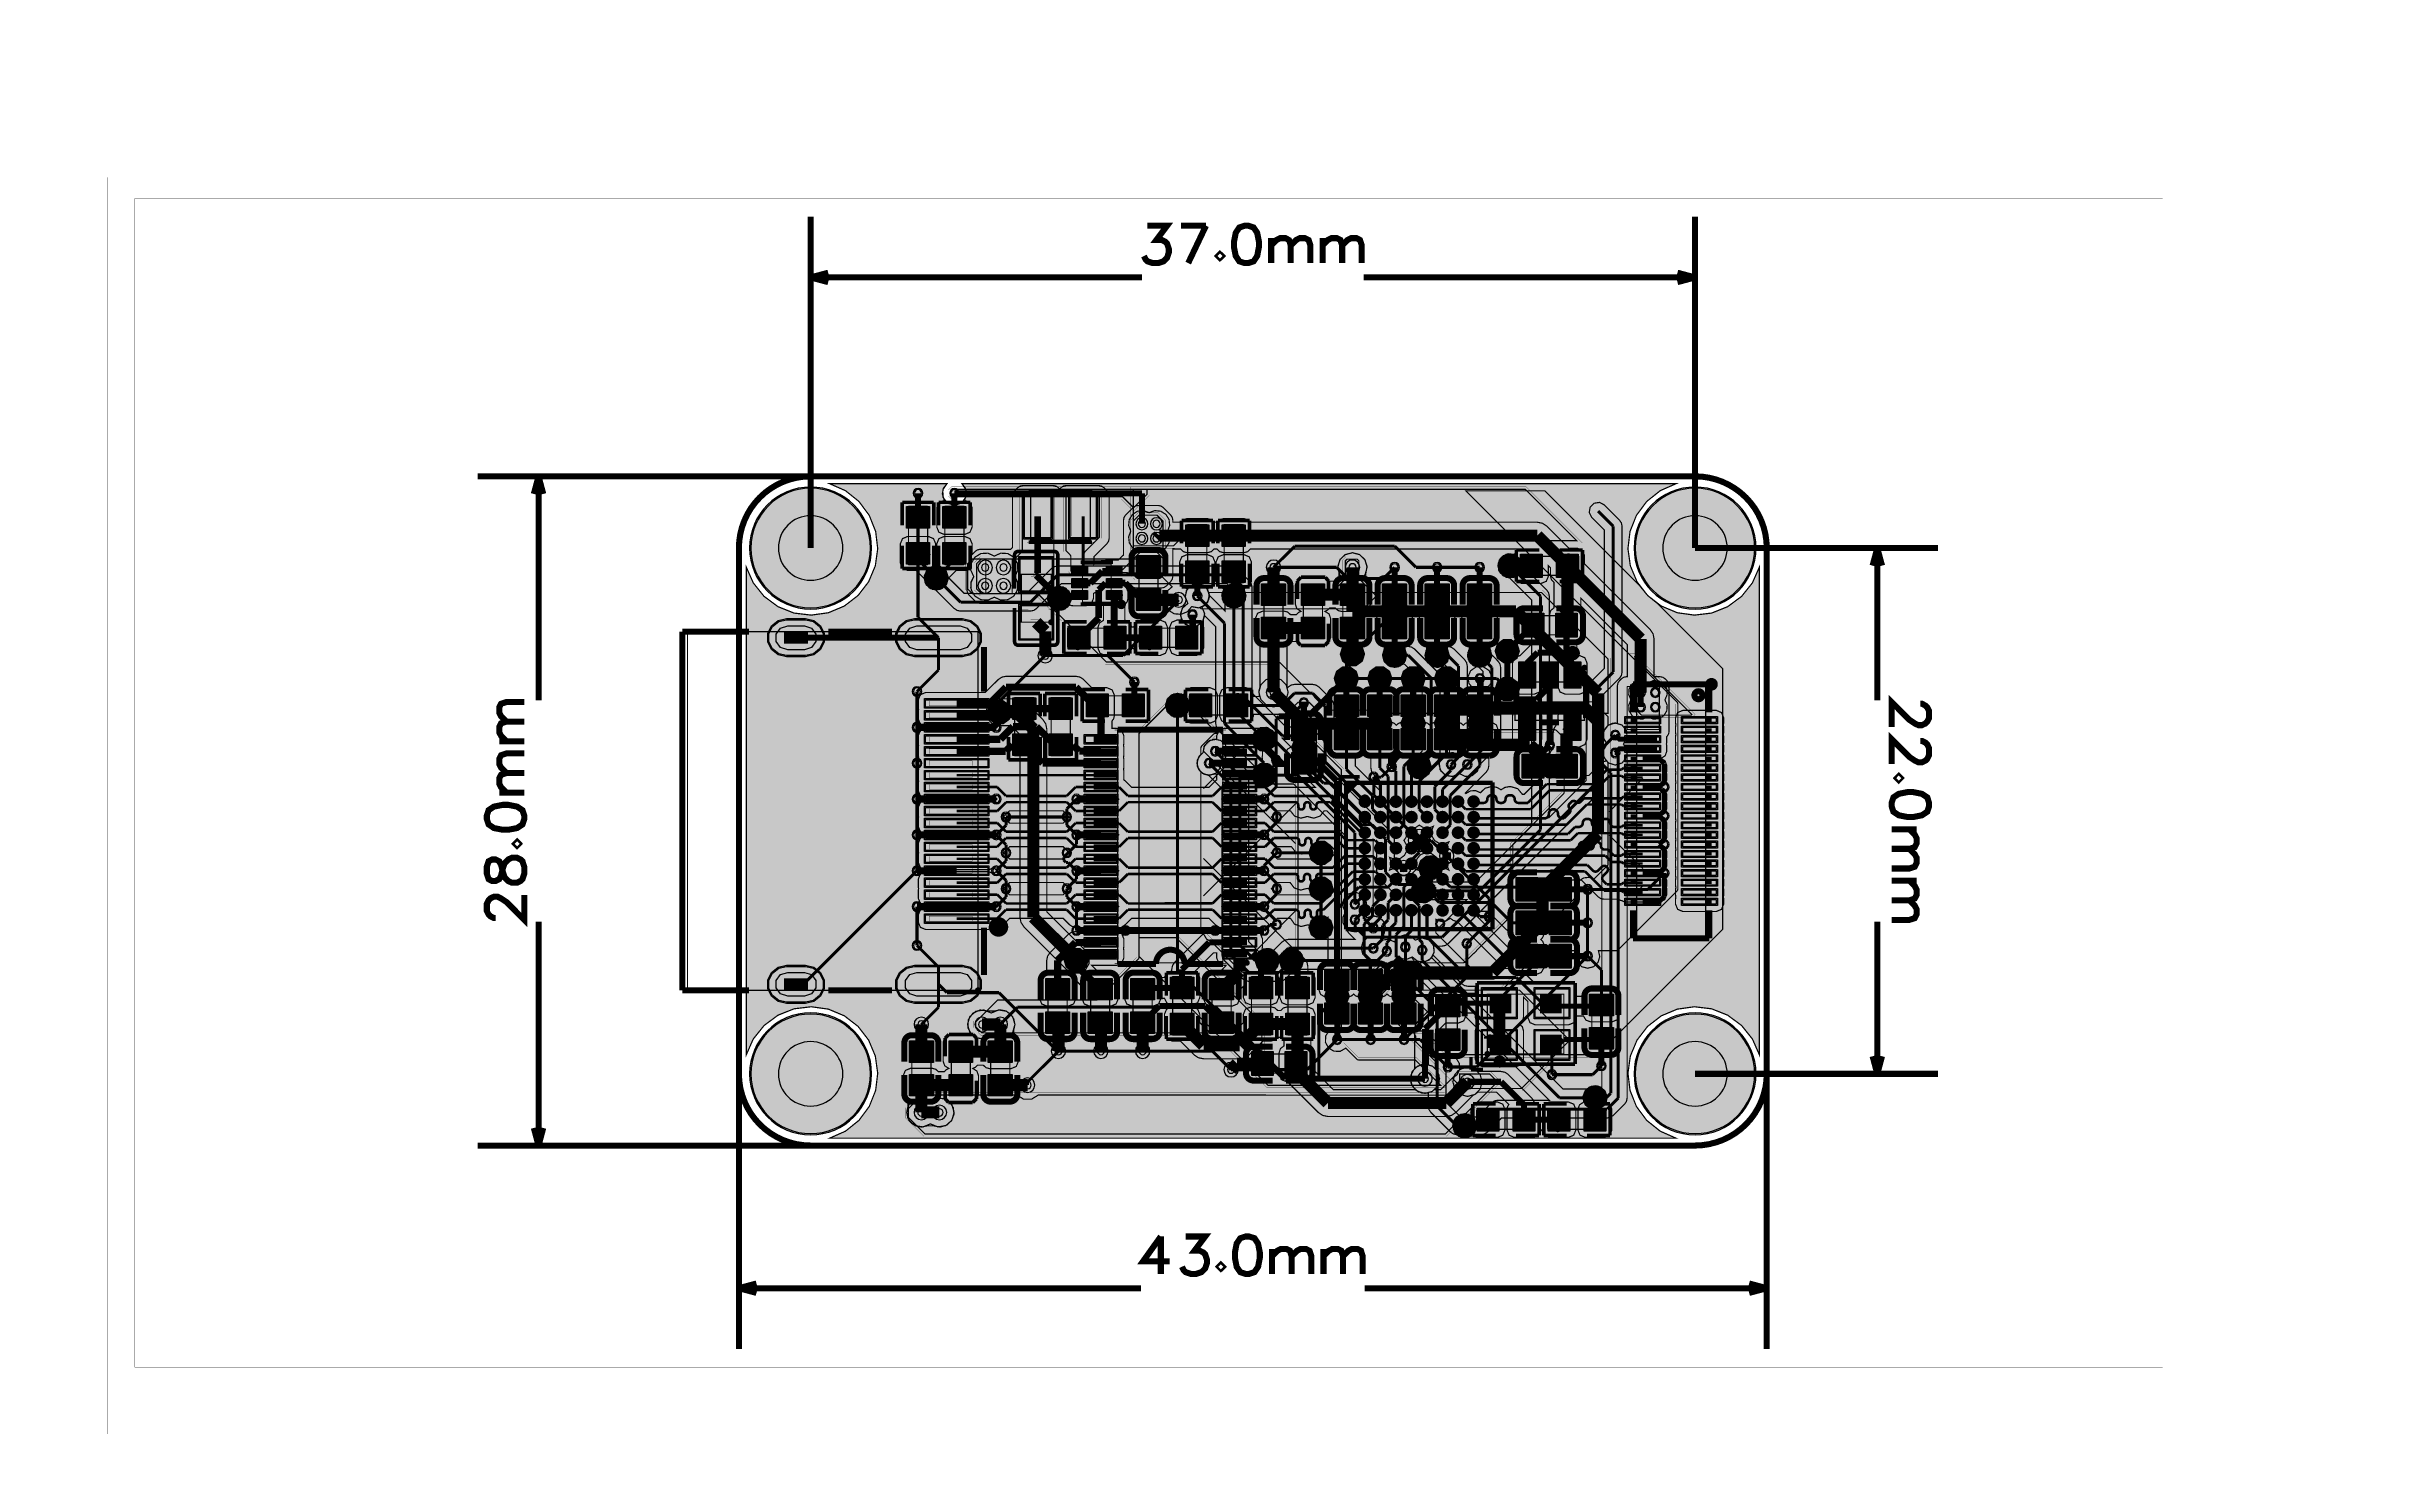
# Model space of a CAD drawing. Header units: millimetres. Extents: x -29 to 68.7, y -13.3 to 46.
import ezdxf

# ---------------------------------------------------------------- set-up
doc = ezdxf.new("R2010")
doc.units = ezdxf.units.MM
doc.header["$MEASUREMENT"] = 0
for name, color, linetype, true_color in [('Board-Outline-Layer', 7, 'Continuous', 0xff00ff), ('Bottom-Layer', 7, 'Continuous', 0x0000ff), ('Bottom-Paste-Mask-Layer', 7, 'Continuous', 0x800000), ('Bottom-Solder-Mask-Layer', 7, 'Continuous', 0xaa00ff), ('Component-Marking-Layer', 7, 'Continuous', 0x66ffcc), ('Component-Shape-Layer', 7, 'Continuous', 0x00cccc), ('Document-Layer', 7, 'Continuous', 0xffffff), ('Hole-Layer', 7, 'Continuous', 0x222222), ('Inner1', 7, 'Continuous', 0x999966), ('Inner2', 7, 'Continuous', 0x008000), ('Multi-Layer', 7, 'Continuous', 0xc0c0c0), ('Pin-Floating-Layer', 7, 'Continuous', 0xff99ff), ('Pin-Soldering-Layer', 7, 'Continuous', 0xcc9999), ('Top-Layer', 7, 'Continuous', 0xff0000), ('Top-Paste-Mask-Layer', 7, 'Continuous', 0x808080), ('Top-Silkscreen-Layer', 7, 'Continuous', 0xffcc00), ('Top-Solder-Mask-Layer', 7, 'Continuous', 0x800080)]:
    doc.layers.add(name, color=color, linetype=linetype, true_color=true_color)
pattern_1 = [(45, (0, 0), (-2.24506, 2.24506), []), (135, (0, 0), (-2.24506, -2.24506), [])]

msp = doc.modelspace()

# ---------------------------------------------------------------- hatches: boundary and pattern name
at = {"layer": 'Bottom-Layer'}
for points in [[(4.985, 4.985), (4.411, 5.427), (3.744, 5.707), (3.026, 5.807), (2.307, 5.721), (1.635, 5.453), (1.053, 5.022), (0.6, 4.457), (0.307, 3.794), (0.307, 24.206), (0.6, 23.544), (1.053, 22.978), (1.635, 22.547), (2.307, 22.279), (3.026, 22.193), (3.744, 22.293), (4.411, 22.573), (4.985, 23.015), (5.427, 23.589), (5.707, 24.257), (5.807, 24.974), (5.721, 25.693), (5.453, 26.366), (5.022, 26.948), (4.457, 27.4), (3.794, 27.693), (8.705, 27.693), (8.531, 27.437), (8.538, 27.128), (8.723, 26.881), (9.017, 26.787), (9.311, 26.881), (9.496, 27.128), (9.503, 27.437), (9.329, 27.693), (39.206, 27.693), (38.544, 27.4), (37.978, 26.948), (37.547, 26.366), (37.28, 25.693), (37.193, 24.974), (37.293, 24.257), (37.573, 23.589), (38.015, 23.015), (38.589, 22.573), (39.257, 22.293), (39.974, 22.193), (40.693, 22.279), (41.366, 22.547), (41.948, 22.978), (42.4, 23.544), (42.693, 24.206), (42.693, 3.794), (42.4, 4.457), (41.948, 5.022), (41.366, 5.453), (40.693, 5.721), (39.974, 5.807), (39.257, 5.707), (38.589, 5.427), (38.015, 4.985), (37.573, 4.411), (37.293, 3.744), (37.193, 3.026), (37.28, 2.307), (37.547, 1.635), (37.978, 1.053), (38.544, 0.6), (39.206, 0.307), (3.794, 0.307), (4.457, 0.6), (5.022, 1.053), (5.453, 1.635), (5.721, 2.307), (5.807, 3.026), (5.707, 3.744), (5.427, 4.411)], [(0.5, 25, 1), (5.5, 25, 1)], [(37.5, 25, 1), (42.5, 25, 1)], [(20.203, 8.001), (20.231, 7.859), (20.312, 7.739), (21.074, 6.977), (21.194, 6.896), (21.336, 6.868), (22.611, 6.868), (22.753, 6.896), (22.873, 6.977), (23.132, 7.236), (23.308, 7.274), (23.459, 7.371), (26.719, 7.371), (26.86, 7.4), (26.981, 7.48), (27.122, 7.622), (27.34, 7.679), (27.511, 7.825), (27.511, 7.043), (27.539, 6.902), (27.619, 6.781), (27.651, 6.75), (27.444, 6.607), (27.331, 6.383), (27.339, 6.132), (27.467, 5.915), (27.684, 5.787), (27.935, 5.779), (28.159, 5.892), (28.301, 6.099), (28.839, 5.561), (28.839, 3.391), (28.567, 3.391), (28.321, 3.273), (28.151, 3.06), (28.09, 2.794), (28.151, 2.528), (28.321, 2.315), (28.567, 2.197), (28.839, 2.197), (28.839, 1.651), (28.867, 1.509), (28.948, 1.389), (29.772, 0.565), (29.886, 0.487), (30.02, 0.457), (30.24, 0.336), (30.491, 0.336), (30.711, 0.456), (31.053, 0.456), (31.195, 0.485), (31.316, 0.565), (31.904, 1.153), (36.322, 1.153), (36.464, 1.181), (36.584, 1.262), (37.052, 1.729), (37.132, 1.85), (37.16, 1.992), (37.16, 16.299), (37.16, 16.312), (37.159, 16.326), (37.144, 16.583), (37.004, 16.8), (37.157, 17.061), (37.133, 17.362), (36.943, 17.596), (36.652, 17.681), (36.366, 17.585), (36.185, 17.343), (36.185, 18.896), (36.838, 19.55), (36.919, 19.67), (36.947, 19.812), (36.947, 25.908), (36.919, 26.05), (36.838, 26.17), (36.203, 26.805), (35.999, 26.909), (35.773, 26.873), (35.611, 26.711), (35.575, 26.485), (35.679, 26.281), (36.205, 25.754), (36.205, 19.966), (35.552, 19.312), (35.471, 19.192), (35.443, 19.05), (35.443, 15.267), (33.904, 13.728), (33.904, 15.371), (34.187, 15.411), (34.403, 15.598), (34.484, 15.872), (34.403, 16.146), (34.187, 16.333), (33.904, 16.373), (33.904, 22.982), (33.876, 23.124), (33.796, 23.244), (32.764, 24.275), (32.672, 24.55), (32.444, 24.729), (32.155, 24.753), (31.9, 24.615), (31.762, 24.36), (31.787, 24.071), (31.965, 23.843), (32.24, 23.751), (33.162, 22.828), (33.162, 13.367), (30.822, 11.026), (28.966, 11.026), (28.937, 11.052), (28.906, 11.074), (28.951, 11.119), (29.226, 11.212), (29.405, 11.44), (29.429, 11.729), (29.292, 11.984), (29.036, 12.122), (28.748, 12.097), (28.52, 11.919), (28.427, 11.644), (28.076, 11.293), (27.713, 11.293), (27.422, 11.584), (27.422, 12.827), (27.394, 12.969), (27.313, 13.089), (24.501, 15.902), (24.501, 16.764), (24.473, 16.906), (24.392, 17.026), (24.011, 17.407), (23.891, 17.488), (23.749, 17.516), (22.887, 17.516), (21.468, 18.935), (21.468, 23.353), (21.439, 23.495), (21.359, 23.616), (20.836, 24.138), (20.716, 24.219), (20.574, 24.247), (13.335, 24.247), (13.193, 24.219), (13.073, 24.138), (12.038, 23.104), (11.59, 23.104), (11.673, 23.336), (11.658, 23.583), (11.546, 23.803), (11.668, 24.071), (11.652, 24.365), (11.5, 24.617), (11.248, 24.769), (10.954, 24.786), (10.686, 24.663), (10.418, 24.786), (10.124, 24.769), (9.872, 24.617), (9.72, 24.365), (9.703, 24.071), (9.826, 23.803), (9.714, 23.583), (9.699, 23.336), (9.782, 23.104), (9.425, 23.104), (8.761, 23.767), (8.669, 24.042), (8.441, 24.221), (8.152, 24.245), (7.897, 24.107), (7.759, 23.852), (7.783, 23.563), (7.962, 23.335), (8.237, 23.243), (9.009, 22.471), (9.129, 22.39), (9.271, 22.362), (12.192, 22.362), (12.334, 22.39), (12.454, 22.471), (12.894, 22.91), (12.973, 22.624), (13.2, 22.431), (13.496, 22.398), (13.759, 22.538), (13.898, 22.801), (13.866, 23.097), (13.673, 23.323), (13.386, 23.403), (13.489, 23.505), (19.157, 23.505), (18.894, 23.42), (18.716, 23.209), (18.674, 22.935), (18.783, 22.681), (18.574, 22.518), (18.476, 22.273), (18.514, 22.011), (18.68, 21.805), (18.926, 21.71), (19.188, 21.752), (19.392, 21.92), (19.484, 22.168), (19.949, 21.702), (19.949, 17.653), (19.977, 17.511), (20.058, 17.391), (21.601, 15.848), (21.601, 15.843), (21.48, 15.617), (21.484, 15.361), (21.614, 15.14), (21.835, 15.01), (22.091, 15.006), (22.317, 15.127), (23.211, 15.127), (25.395, 12.943), (25.395, 10.44), (25.277, 10.229), (25.27, 9.987), (25.377, 9.77), (25.268, 9.543), (25.283, 9.291), (25.416, 9.078), (25.453, 8.972), (25.519, 8.882), (25.775, 8.626), (22.987, 8.626), (22.845, 8.598), (22.725, 8.517), (22.374, 8.167), (22.166, 8.244), (21.945, 8.225), (21.753, 8.113), (21.748, 8.113), (21.326, 8.536), (21.326, 15.467), (21.298, 15.608), (21.217, 15.729), (20.43, 16.516), (20.35, 16.773), (20.149, 16.952), (19.885, 17.003), (19.632, 16.912), (19.461, 16.705), (19.42, 16.439), (19.259, 16.294), (19.172, 16.095), (19.177, 15.878), (19.273, 15.683), (19.441, 15.546), (19.652, 15.492), (20.203, 14.94)], [(16.464, 25.009), (16.677, 24.876), (16.927, 24.85), (17.163, 24.937), (17.399, 24.85), (17.649, 24.876), (17.862, 25.009), (17.995, 25.222), (18.021, 25.472), (17.934, 25.708), (18.021, 25.944), (17.995, 26.194), (17.862, 26.407), (17.649, 26.54), (17.399, 26.566), (17.163, 26.48), (16.927, 26.566), (16.677, 26.54), (16.464, 26.407), (16.331, 26.194), (16.305, 25.944), (16.391, 25.708), (16.305, 25.472), (16.331, 25.222)], [(25.055, 24.192), (25.137, 23.885), (25.361, 23.661), (25.667, 23.579), (25.973, 23.661), (26.197, 23.885), (26.279, 24.192), (26.197, 24.498), (25.973, 24.722), (25.667, 24.804), (25.361, 24.722), (25.137, 24.498)], [(19.683, 23.017), (19.613, 23.257), (19.437, 23.434), (19.197, 23.505), (20.42, 23.505), (20.476, 23.449), (20.3, 23.299), (20.209, 23.086), (20.222, 22.855), (20.337, 22.654), (20.337, 22.363)], [(1.99, 20.498), (1.665, 20.572), (1.404, 20.78), (1.259, 21.081), (1.259, 21.414), (1.404, 21.715), (1.665, 21.923), (1.99, 21.998), (2.79, 21.998), (3.115, 21.923), (3.376, 21.715), (3.521, 21.414), (3.521, 21.081), (3.376, 20.78), (3.115, 20.572), (2.79, 20.498)], [(7.35, 20.498), (7.025, 20.572), (6.764, 20.78), (6.619, 21.081), (6.619, 21.414), (6.764, 21.715), (7.025, 21.923), (7.35, 21.998), (9.35, 21.998), (9.675, 21.923), (9.936, 21.715), (10.081, 21.414), (10.081, 21.081), (9.936, 20.78), (9.675, 20.572), (9.35, 20.498)], [(28.585, 17.99), (28.327, 18.145), (28.026, 18.127), (27.79, 17.941), (27.7, 17.653), (27.79, 17.365), (28.026, 17.179), (28.327, 17.161), (28.585, 17.316), (28.585, 16.5), (28.443, 16.357), (28.168, 16.264), (27.989, 16.036), (27.965, 15.748), (28.102, 15.492), (28.358, 15.355), (28.646, 15.379), (28.874, 15.558), (28.967, 15.833), (29.218, 16.084), (29.299, 16.204), (29.327, 16.346), (29.327, 17.229), (29.521, 17.153), (29.728, 17.162), (29.728, 16.445), (29.447, 16.312), (29.296, 16.039), (29.333, 15.73), (29.544, 15.501), (29.85, 15.439), (30.133, 15.567), (30.389, 15.443), (30.671, 15.476), (30.891, 15.655), (30.98, 15.924), (31.758, 16.703), (31.839, 16.823), (31.867, 16.965), (31.867, 20.004), (31.839, 20.146), (31.758, 20.266), (31.494, 20.531), (31.401, 20.805), (31.173, 20.984), (30.885, 21.009), (30.629, 20.871), (30.492, 20.616), (30.516, 20.327), (30.695, 20.099), (30.97, 20.006), (31.125, 19.851), (31.125, 18.144), (30.823, 18.128), (30.584, 17.942), (30.494, 17.653), (30.584, 17.364), (30.823, 17.178), (31.125, 17.162), (31.125, 17.119), (30.47, 16.463), (30.47, 20.066), (30.442, 20.208), (30.361, 20.328), (29.915, 20.775), (29.794, 20.855), (29.653, 20.883), (29.555, 20.883), (29.351, 20.999), (29.117, 21.011), (28.903, 20.916), (28.754, 20.734), (28.703, 20.505), (28.761, 20.278), (28.264, 20.775), (28.143, 20.855), (28.002, 20.883), (27.777, 20.883), (27.517, 21.012), (27.23, 20.977), (27.008, 20.79), (26.925, 20.513), (27.008, 20.235), (27.23, 20.048), (27.517, 20.013), (27.777, 20.142), (27.848, 20.142), (28.585, 19.404)], [(21.753, 18.965), (21.835, 18.659), (22.059, 18.435), (22.365, 18.353), (22.671, 18.435), (22.895, 18.659), (22.977, 18.965), (22.895, 19.271), (22.671, 19.495), (22.365, 19.577), (22.059, 19.495), (21.835, 19.271)], [(28.975, 20.063), (29.258, 20.008), (29.525, 20.116), (29.728, 19.912), (29.728, 18.144), (29.521, 18.153), (29.327, 18.077), (29.327, 19.558), (29.299, 19.7), (29.218, 19.82)], [(11.758, 9.55), (11.8, 9.336), (11.922, 9.153), (13.711, 7.364), (13.963, 7.219), (14.253, 7.219), (14.505, 7.364), (14.65, 7.616), (14.65, 7.907), (14.505, 8.158), (12.88, 9.783), (12.88, 17.424), (12.838, 17.638), (12.716, 17.821), (12.012, 18.525), (11.829, 18.647), (11.615, 18.689), (10.896, 18.689), (10.616, 18.614), (10.41, 18.409), (10.335, 18.128), (10.41, 17.847), (10.616, 17.642), (10.896, 17.567), (11.382, 17.567), (11.758, 17.191)], [(17.847, 18.415), (17.944, 18.117), (18.197, 17.933), (18.51, 17.933), (18.764, 18.117), (18.861, 18.415), (18.764, 18.713), (18.51, 18.897), (18.197, 18.897), (17.944, 18.713)], [(37.367, 19.31), (37.242, 19.106), (37.226, 18.867), (37.32, 18.647), (37.226, 18.427), (37.242, 18.189), (37.367, 17.984), (37.571, 17.86), (37.81, 17.843), (38.03, 17.938), (38.25, 17.843), (38.489, 17.86), (38.693, 17.984), (38.818, 18.189), (38.834, 18.427), (38.74, 18.647), (38.834, 18.867), (38.818, 19.106), (38.693, 19.31), (38.489, 19.435), (38.25, 19.452), (38.03, 19.357), (37.81, 19.452), (37.571, 19.435)], [(24.906, 17.653), (25.003, 17.355), (25.256, 17.171), (25.569, 17.171), (25.823, 17.355), (25.92, 17.653), (25.823, 17.951), (25.569, 18.135), (25.256, 18.135), (25.003, 17.951)], [(26.303, 17.653), (26.4, 17.355), (26.653, 17.171), (26.966, 17.171), (27.22, 17.355), (27.317, 17.653), (27.22, 17.951), (26.966, 18.135), (26.653, 18.135), (26.4, 17.951)], [(22.263, 16.583), (22.977, 15.869), (22.343, 15.869), (22.343, 16.001), (22.315, 16.143), (22.234, 16.263), (22.005, 16.492), (22.14, 16.52)], [(29.067, 8.344), (29.416, 8.344), (29.558, 8.373), (29.679, 8.453), (36.076, 14.851), (36.089, 14.864), (36.101, 14.878), (36.101, 2.414), (35.89, 2.497), (35.665, 2.48), (35.47, 2.367), (34.48, 2.367), (28.984, 7.863), (29.087, 8.093)], [(26.68, 12.673), (26.68, 11.43), (26.708, 11.288), (26.789, 11.168), (27.297, 10.66), (27.417, 10.579), (27.559, 10.551), (28.125, 10.551), (28.245, 10.315), (28.468, 10.173), (28.732, 10.161), (28.966, 10.285), (30.461, 10.285), (29.263, 9.086), (27.049, 9.086), (27.017, 9.281), (26.914, 9.449), (26.753, 9.565), (26.561, 9.61), (26.533, 9.638), (26.533, 12.821)], [(33.11, 10.719), (33.207, 10.421), (33.46, 10.237), (33.774, 10.237), (34.027, 10.421), (34.124, 10.719), (34.027, 11.017), (33.774, 11.201), (33.46, 11.201), (33.207, 11.017)], [(33.11, 9.322), (33.207, 9.024), (33.46, 8.84), (33.774, 8.84), (34.027, 9.024), (34.124, 9.322), (34.027, 9.62), (33.774, 9.804), (33.46, 9.804), (33.207, 9.62)], [(33.11, 7.925), (33.207, 7.627), (33.46, 7.443), (33.774, 7.443), (34.027, 7.627), (34.124, 7.925), (34.027, 8.223), (33.774, 8.407), (33.46, 8.407), (33.207, 8.223)], [(1.99, 5.997), (1.665, 6.072), (1.404, 6.28), (1.259, 6.58), (1.259, 6.914), (1.404, 7.215), (1.665, 7.423), (1.99, 7.497), (2.79, 7.497), (3.115, 7.423), (3.376, 7.215), (3.521, 6.914), (3.521, 6.58), (3.376, 6.28), (3.115, 6.072), (2.79, 5.997)], [(7.35, 5.997), (7.025, 6.072), (6.764, 6.28), (6.619, 6.58), (6.619, 6.914), (6.764, 7.215), (7.025, 7.423), (7.35, 7.497), (9.35, 7.497), (9.675, 7.423), (9.936, 7.215), (10.081, 6.914), (10.081, 6.58), (9.936, 6.28), (9.675, 6.072), (9.35, 5.997)], [(28.252, 7.576), (28.285, 7.521), (28.326, 7.472), (33.903, 1.895), (31.75, 1.895), (31.608, 1.867), (31.488, 1.786), (30.9, 1.198), (30.711, 1.198), (30.426, 1.33), (30.117, 1.269), (29.581, 1.805), (29.581, 5.715), (29.553, 5.857), (29.472, 5.977), (28.252, 7.197)], [(24.512, 6.274), (24.609, 5.976), (24.862, 5.792), (25.176, 5.792), (25.429, 5.976), (25.526, 6.274), (25.429, 6.572), (25.176, 6.756), (24.862, 6.756), (24.609, 6.572)], [(25.909, 6.274), (26.006, 5.976), (26.259, 5.792), (26.573, 5.792), (26.826, 5.976), (26.923, 6.274), (26.826, 6.572), (26.573, 6.756), (26.259, 6.756), (26.006, 6.572)], [(0.5, 3, 1), (5.5, 3, 1)], [(9.564, 5.066), (9.658, 4.741), (9.909, 4.515), (10.243, 4.457), (10.556, 4.585), (10.869, 4.457), (11.202, 4.514), (11.454, 4.74), (11.547, 5.065), (11.454, 5.39), (11.202, 5.616), (10.869, 5.674), (10.556, 5.546), (10.243, 5.674), (9.91, 5.616), (9.658, 5.391)], [(37.5, 3, 1), (42.5, 3, 1)], [(29.868, 2.667), (29.95, 2.361), (30.174, 2.137), (30.48, 2.055), (30.786, 2.137), (31.01, 2.361), (31.092, 2.667), (31.01, 2.973), (30.786, 3.197), (30.48, 3.279), (30.174, 3.197), (29.95, 2.973)], [(7.02, 1.387), (7.114, 1.061), (7.365, 0.836), (7.699, 0.778), (8.012, 0.906), (8.325, 0.778), (8.658, 0.835), (8.91, 1.061), (9.003, 1.386), (8.91, 1.711), (8.658, 1.937), (8.325, 1.995), (8.012, 1.867), (7.699, 1.995), (7.366, 1.937), (7.114, 1.711)]]:
    msp.add_hatch(color=256, dxfattribs=at).paths.add_polyline_path(points)
at = {"layer": 'Bottom-Paste-Mask-Layer'}
for points in [[(0.5, 25, 1), (5.5, 25, 1)], [(37.5, 25, 1), (42.5, 25, 1)], [(1.99, 20.498), (1.665, 20.572), (1.404, 20.78), (1.259, 21.081), (1.259, 21.414), (1.404, 21.715), (1.665, 21.923), (1.99, 21.998), (2.79, 21.998), (3.115, 21.923), (3.376, 21.715), (3.521, 21.414), (3.521, 21.081), (3.376, 20.78), (3.115, 20.572), (2.79, 20.498)], [(7.35, 20.498), (7.025, 20.572), (6.764, 20.78), (6.619, 21.081), (6.619, 21.414), (6.764, 21.715), (7.025, 21.923), (7.35, 21.998), (9.35, 21.998), (9.675, 21.923), (9.936, 21.715), (10.081, 21.414), (10.081, 21.081), (9.936, 20.78), (9.675, 20.572), (9.35, 20.498)], [(1.99, 5.997), (1.665, 6.072), (1.404, 6.28), (1.259, 6.58), (1.259, 6.914), (1.404, 7.215), (1.665, 7.423), (1.99, 7.497), (2.79, 7.497), (3.115, 7.423), (3.376, 7.215), (3.521, 6.914), (3.521, 6.58), (3.376, 6.28), (3.115, 6.072), (2.79, 5.997)], [(7.35, 5.997), (7.025, 6.072), (6.764, 6.28), (6.619, 6.58), (6.619, 6.914), (6.764, 7.215), (7.025, 7.423), (7.35, 7.497), (9.35, 7.497), (9.675, 7.423), (9.936, 7.215), (10.081, 6.914), (10.081, 6.58), (9.936, 6.28), (9.675, 6.072), (9.35, 5.997)], [(0.5, 3, 1), (5.5, 3, 1)], [(37.5, 3, 1), (42.5, 3, 1)]]:
    msp.add_hatch(color=256, dxfattribs=at).paths.add_polyline_path(points)
at = {"layer": 'Bottom-Solder-Mask-Layer'}
for points in [[(0.449, 25, 1), (5.551, 25, 1)], [(37.449, 25, 1), (42.551, 25, 1)], [(1.99, 20.447), (1.643, 20.526), (1.364, 20.748), (1.209, 21.069), (1.209, 21.426), (1.364, 21.747), (1.643, 21.969), (1.99, 22.048), (2.79, 22.048), (3.137, 21.969), (3.416, 21.747), (3.571, 21.426), (3.571, 21.069), (3.416, 20.748), (3.137, 20.526), (2.79, 20.447)], [(7.35, 20.447), (7.003, 20.526), (6.724, 20.748), (6.569, 21.069), (6.569, 21.426), (6.724, 21.747), (7.003, 21.969), (7.35, 22.048), (9.35, 22.048), (9.698, 21.969), (9.976, 21.747), (10.131, 21.426), (10.131, 21.069), (9.976, 20.748), (9.698, 20.526), (9.35, 20.447)], [(1.99, 5.947), (1.643, 6.026), (1.364, 6.248), (1.209, 6.569), (1.209, 6.926), (1.364, 7.247), (1.643, 7.469), (1.99, 7.548), (2.79, 7.548), (3.137, 7.469), (3.416, 7.247), (3.571, 6.926), (3.571, 6.569), (3.416, 6.248), (3.137, 6.026), (2.79, 5.947)], [(7.35, 5.947), (7.003, 6.026), (6.724, 6.248), (6.569, 6.569), (6.569, 6.926), (6.724, 7.247), (7.003, 7.469), (7.35, 7.548), (9.35, 7.548), (9.698, 7.469), (9.976, 7.247), (10.131, 6.926), (10.131, 6.569), (9.976, 6.248), (9.698, 6.026), (9.35, 5.947)], [(0.449, 3, 1), (5.551, 3, 1)], [(37.449, 3, 1), (42.551, 3, 1)]]:
    msp.add_hatch(color=256, dxfattribs=at).paths.add_polyline_path(points)
at = {"layer": 'Component-Marking-Layer'}
for points in [[(14.642, 27.325, 1), (14.762, 27.325, 1)], [(14.642, 27.325, 1), (14.762, 27.325, 1)], [(8.557, 26.327, 1), (8.677, 26.327, 1)], [(8.557, 26.327, 1), (8.677, 26.327, 1)], [(18.717, 25.565, 1), (18.837, 25.565, 1)], [(18.717, 25.565, 1), (18.837, 25.565, 1)], [(20.241, 25.565, 1), (20.361, 25.565, 1)], [(20.241, 25.565, 1), (20.361, 25.565, 1)], [(7.833, 24.727, 1), (7.953, 24.727, 1)], [(7.833, 24.727, 1), (7.953, 24.727, 1)], [(34.649, 24.657, 1), (34.769, 24.657, 1)], [(34.649, 24.657, 1), (34.769, 24.657, 1)], [(15.711, 22.731, 1), (15.831, 22.731, 1)], [(15.711, 22.731, 1), (15.831, 22.731, 1)], [(17.475, 22.731, 1), (17.595, 22.731, 1)], [(17.475, 22.731, 1), (17.595, 22.731, 1)], [(21.905, 23.152, 1), (22.025, 23.152, 1)], [(21.905, 23.152, 1), (22.025, 23.152, 1)], [(23.556, 23.152, 1), (23.676, 23.152, 1)], [(23.556, 23.152, 1), (23.676, 23.152, 1)], [(13.001, 21.896, 1), (13.121, 21.896, 1)], [(13.001, 21.896, 1), (13.121, 21.896, 1)], [(26.007, 21.552, 1), (26.127, 21.552, 1)], [(26.007, 21.552, 1), (26.127, 21.552, 1)], [(27.772, 21.552, 1), (27.892, 21.552, 1)], [(27.772, 21.552, 1), (27.892, 21.552, 1)], [(29.55, 21.552, 1), (29.67, 21.552, 1)], [(29.55, 21.552, 1), (29.67, 21.552, 1)], [(31.328, 21.552, 1), (31.448, 21.552, 1)], [(31.328, 21.552, 1), (31.448, 21.552, 1)], [(14.116, 20.845, 1), (14.236, 20.845, 1)], [(14.116, 20.845, 1), (14.236, 20.845, 1)], [(17.116, 20.845, 1), (17.236, 20.845, 1)], [(17.116, 20.845, 1), (17.236, 20.845, 1)], [(33.062, 21.368, 1), (33.182, 21.368, 1)], [(33.062, 21.368, 1), (33.182, 21.368, 1)], [(35.312, 19.993, 1), (35.432, 19.993, 1)], [(35.312, 19.993, 1), (35.432, 19.993, 1)], [(16.488, 18.815, 1), (16.608, 18.815, 1)], [(16.488, 18.815, 1), (16.608, 18.815, 1)], [(20.806, 18.815, 1), (20.926, 18.815, 1)], [(20.806, 18.815, 1), (20.926, 18.815, 1)], [(24.953, 18.504, 1), (25.073, 18.504, 1)], [(24.953, 18.504, 1), (25.073, 18.504, 1)], [(26.35, 18.504, 1), (26.47, 18.504, 1)], [(26.35, 18.504, 1), (26.47, 18.504, 1)], [(27.747, 18.504, 1), (27.867, 18.504, 1)], [(27.747, 18.504, 1), (27.867, 18.504, 1)], [(29.144, 18.504, 1), (29.264, 18.504, 1)], [(29.144, 18.504, 1), (29.264, 18.504, 1)], [(30.541, 18.504, 1), (30.661, 18.504, 1)], [(30.541, 18.504, 1), (30.661, 18.504, 1)], [(40.489, 19.3, 1), (40.889, 19.3, 1)], [(40.489, 19.3, 1), (40.889, 19.3, 1)], [(11.478, 18.326, 1), (11.598, 18.326, 1)], [(11.478, 18.326, 1), (11.598, 18.326, 1)], [(13.002, 18.326, 1), (13.122, 18.326, 1)], [(13.002, 18.326, 1), (13.122, 18.326, 1)], [(23.175, 17.488, 1), (23.295, 17.488, 1)], [(23.175, 17.488, 1), (23.295, 17.488, 1)], [(25.401, 15.116, 1), (25.521, 15.116, 1)], [(25.401, 15.116, 1), (25.521, 15.116, 1)], [(33.062, 15.475, 1), (33.182, 15.475, 1)], [(33.062, 15.475, 1), (33.182, 15.475, 1)], [(34.408, 11.119, 1), (34.528, 11.119, 1)], [(34.408, 11.119, 1), (34.528, 11.119, 1)], [(34.408, 9.722, 1), (34.528, 9.722, 1)], [(34.408, 9.722, 1), (34.528, 9.722, 1)], [(34.408, 8.325, 1), (34.528, 8.325, 1)], [(34.408, 8.325, 1), (34.528, 8.325, 1)], [(21.187, 7.647, 1), (21.307, 7.647, 1)], [(21.187, 7.647, 1), (21.307, 7.647, 1)], [(9.94, 6.497, 1), (10.06, 6.497, 1)], [(9.94, 6.497, 1), (10.06, 6.497, 1)], [(18.082, 6.642, 1), (18.202, 6.642, 1)], [(18.082, 6.642, 1), (18.202, 6.642, 1)], [(13.675, 5.042, 1), (13.795, 5.042, 1)], [(13.675, 5.042, 1), (13.795, 5.042, 1)], [(15.453, 5.042, 1), (15.573, 5.042, 1)], [(15.453, 5.042, 1), (15.573, 5.042, 1)], [(17.231, 5.042, 1), (17.351, 5.042, 1)], [(17.231, 5.042, 1), (17.351, 5.042, 1)], [(20.533, 5.042, 1), (20.653, 5.042, 1)], [(20.533, 5.042, 1), (20.653, 5.042, 1)], [(22.184, 5.042, 1), (22.304, 5.042, 1)], [(22.184, 5.042, 1), (22.304, 5.042, 1)], [(23.708, 5.042, 1), (23.828, 5.042, 1)], [(23.708, 5.042, 1), (23.828, 5.042, 1)], [(25.359, 5.423, 1), (25.479, 5.423, 1)], [(25.359, 5.423, 1), (25.479, 5.423, 1)], [(26.756, 5.423, 1), (26.876, 5.423, 1)], [(26.756, 5.423, 1), (26.876, 5.423, 1)], [(28.153, 5.423, 1), (28.273, 5.423, 1)], [(28.153, 5.423, 1), (28.273, 5.423, 1)], [(7.173, 4.026, 1), (7.293, 4.026, 1)], [(7.173, 4.026, 1), (7.293, 4.026, 1)], [(29.995, 4.333, 1), (30.115, 4.333, 1)], [(29.995, 4.333, 1), (30.115, 4.333, 1)], [(36.423, 4.382, 1), (36.543, 4.382, 1)], [(36.423, 4.382, 1), (36.543, 4.382, 1)], [(21.746, 3.029, 1), (21.866, 3.029, 1)], [(21.746, 3.029, 1), (21.866, 3.029, 1)], [(31.253, 3.834, 1), (31.373, 3.834, 1)], [(31.253, 3.834, 1), (31.373, 3.834, 1)], [(9.624, 2.426, 1), (9.744, 2.426, 1)], [(9.624, 2.426, 1), (9.744, 2.426, 1)], [(11.275, 2.426, 1), (11.395, 2.426, 1)], [(11.275, 2.426, 1), (11.395, 2.426, 1)], [(32.83, 1.481, 1), (32.95, 1.481, 1)], [(32.83, 1.481, 1), (32.95, 1.481, 1)], [(34.196, 0.681, 1), (34.316, 0.681, 1)], [(34.196, 0.681, 1), (34.316, 0.681, 1)]]:
    msp.add_hatch(color=256, dxfattribs=at).paths.add_polyline_path(points)
at = {"layer": 'Document-Layer'}
for points in [[(25.385, 15.192), (25.965, 15.192), (25.385, 14.612)], [(25.385, 15.192), (25.965, 15.192), (25.385, 14.612)], [(31.446, 5.903), (32.081, 5.903), (32.081, 6.03), (31.446, 6.03)], [(31.446, 5.903), (32.081, 5.903), (32.081, 6.03), (31.446, 6.03)], [(31.707, 6.29), (31.707, 5.655), (31.834, 5.655), (31.834, 6.29)], [(31.707, 6.29), (31.707, 5.655), (31.834, 5.655), (31.834, 6.29)], [(31.175, 4.548), (31.211, 4.548), (31.211, 4.476), (31.175, 4.476)], [(31.175, 4.548), (31.211, 4.548), (31.211, 4.476), (31.175, 4.476)], [(31.211, 4.548), (31.247, 4.548), (31.247, 4.476), (31.211, 4.476)], [(31.211, 4.548), (31.247, 4.548), (31.247, 4.476), (31.211, 4.476)], [(31.247, 4.584), (31.283, 4.584), (31.283, 4.476), (31.247, 4.476)], [(31.247, 4.584), (31.283, 4.584), (31.283, 4.476), (31.247, 4.476)], [(31.283, 4.62), (31.319, 4.62), (31.319, 4.512), (31.283, 4.512)], [(31.283, 4.62), (31.319, 4.62), (31.319, 4.512), (31.283, 4.512)], [(31.319, 4.62), (31.355, 4.62), (31.355, 4.08), (31.319, 4.08)], [(31.319, 4.62), (31.355, 4.62), (31.355, 4.08), (31.319, 4.08)], [(31.355, 4.656), (31.391, 4.656), (31.391, 4.08), (31.355, 4.08)], [(31.355, 4.656), (31.391, 4.656), (31.391, 4.08), (31.355, 4.08)], [(31.391, 4.656), (31.427, 4.656), (31.427, 4.08), (31.391, 4.08)], [(31.391, 4.656), (31.427, 4.656), (31.427, 4.08), (31.391, 4.08)], [(31.427, 4.656), (31.463, 4.656), (31.463, 4.08), (31.427, 4.08)], [(31.427, 4.656), (31.463, 4.656), (31.463, 4.08), (31.427, 4.08)]]:
    msp.add_hatch(color=256, dxfattribs=at).paths.add_polyline_path(points)
at = {"layer": 'Hole-Layer'}
for points in [[(1.65, 25, 1), (4.35, 25, 1)], [(38.65, 25, 1), (41.35, 25, 1)], [(2.04, 20.747), (1.746, 20.843), (1.565, 21.093), (1.565, 21.402), (1.746, 21.652), (2.04, 21.747), (2.74, 21.747), (3.034, 21.652), (3.216, 21.402), (3.216, 21.093), (3.034, 20.843), (2.74, 20.747)], [(7.45, 20.747), (7.156, 20.843), (6.975, 21.093), (6.975, 21.402), (7.156, 21.652), (7.45, 21.747), (9.25, 21.747), (9.544, 21.652), (9.726, 21.402), (9.726, 21.093), (9.544, 20.843), (9.25, 20.747)], [(2.04, 6.247), (1.746, 6.343), (1.565, 6.593), (1.565, 6.902), (1.746, 7.152), (2.04, 7.247), (2.74, 7.247), (3.034, 7.152), (3.216, 6.902), (3.216, 6.593), (3.034, 6.343), (2.74, 6.247)], [(7.45, 6.247), (7.156, 6.343), (6.975, 6.593), (6.975, 6.902), (7.156, 7.152), (7.45, 7.247), (9.25, 7.247), (9.544, 7.152), (9.726, 6.902), (9.726, 6.593), (9.544, 6.343), (9.25, 6.247)], [(1.65, 3, 1), (4.35, 3, 1)], [(38.65, 3, 1), (41.35, 3, 1)]]:
    msp.add_hatch(color=256, dxfattribs=at).paths.add_polyline_path(points)
at = {"layer": 'Inner1'}
for points in [[(4.985, 23.015), (5.427, 23.589), (5.707, 24.257), (5.807, 24.974), (5.721, 25.693), (5.453, 26.366), (5.022, 26.948), (4.457, 27.4), (3.794, 27.693), (8.705, 27.693), (8.531, 27.437), (8.538, 27.128), (8.723, 26.881), (9.017, 26.787), (9.311, 26.881), (9.496, 27.128), (9.503, 27.437), (9.329, 27.693), (39.206, 27.693), (38.544, 27.4), (37.978, 26.948), (37.547, 26.366), (37.28, 25.693), (37.193, 24.974), (37.293, 24.257), (37.573, 23.589), (38.015, 23.015), (38.589, 22.573), (39.257, 22.293), (39.974, 22.193), (40.693, 22.279), (41.366, 22.547), (41.948, 22.978), (42.4, 23.544), (42.693, 24.206), (42.693, 3.794), (42.4, 4.457), (41.948, 5.022), (41.366, 5.453), (40.693, 5.721), (39.974, 5.807), (39.257, 5.707), (38.589, 5.427), (38.015, 4.985), (37.573, 4.411), (37.293, 3.744), (37.193, 3.026), (37.28, 2.307), (37.547, 1.635), (37.978, 1.053), (38.544, 0.6), (39.206, 0.307), (3.794, 0.307), (4.457, 0.6), (5.022, 1.053), (5.453, 1.635), (5.721, 2.307), (5.807, 3.026), (5.707, 3.744), (5.427, 4.411), (4.985, 4.985), (4.411, 5.427), (3.744, 5.707), (3.026, 5.807), (2.307, 5.721), (1.635, 5.453), (1.053, 5.022), (0.6, 4.457), (0.307, 3.794), (0.307, 24.206), (0.6, 23.544), (1.053, 22.978), (1.635, 22.547), (2.307, 22.279), (3.026, 22.193), (3.744, 22.293), (4.411, 22.573)], [(16.464, 25.009), (16.677, 24.876), (16.927, 24.85), (17.163, 24.937), (17.399, 24.85), (17.649, 24.876), (17.862, 25.009), (17.995, 25.222), (18.021, 25.472), (17.934, 25.708), (18.021, 25.944), (17.995, 26.194), (17.862, 26.407), (17.649, 26.54), (17.399, 26.566), (17.163, 26.48), (16.927, 26.566), (16.677, 26.54), (16.464, 26.407), (16.331, 26.194), (16.305, 25.944), (16.391, 25.708), (16.305, 25.472), (16.331, 25.222)], [(9.872, 24.617), (9.72, 24.365), (9.703, 24.071), (9.826, 23.803), (9.703, 23.535), (9.72, 23.241), (9.872, 22.989), (10.124, 22.837), (10.418, 22.821), (10.686, 22.943), (10.954, 22.821), (11.248, 22.837), (11.5, 22.989), (11.652, 23.241), (11.668, 23.535), (11.546, 23.803), (11.668, 24.071), (11.652, 24.365), (11.5, 24.617), (11.248, 24.769), (10.954, 24.786), (10.686, 24.663), (10.418, 24.786), (10.124, 24.769)], [(25.055, 24.192), (25.137, 23.885), (25.361, 23.661), (25.667, 23.579), (25.973, 23.661), (26.197, 23.885), (26.279, 24.192), (26.197, 24.498), (25.973, 24.722), (25.667, 24.804), (25.361, 24.722), (25.137, 24.498)], [(31.751, 24.257), (31.848, 23.959), (32.101, 23.775), (32.415, 23.775), (32.668, 23.959), (32.765, 24.257), (32.668, 24.555), (32.415, 24.739), (32.101, 24.739), (31.848, 24.555)], [(7.748, 23.749), (7.845, 23.451), (8.098, 23.267), (8.412, 23.267), (8.665, 23.451), (8.762, 23.749), (8.665, 24.047), (8.412, 24.231), (8.098, 24.231), (7.845, 24.047)], [(18.855, 21.722), (19.165, 21.742), (19.406, 21.94), (19.485, 22.241), (19.373, 22.532), (19.609, 22.734), (19.682, 23.037), (19.565, 23.325), (19.301, 23.49), (18.99, 23.47), (18.75, 23.272), (18.671, 22.971), (18.783, 22.681), (18.547, 22.478), (18.474, 22.175), (18.591, 21.887)], [(20.201, 22.999), (20.298, 22.701), (20.551, 22.517), (20.865, 22.517), (21.118, 22.701), (21.215, 22.999), (21.118, 23.297), (20.865, 23.481), (20.551, 23.481), (20.298, 23.297)], [(12.894, 22.896), (12.99, 22.598), (13.244, 22.414), (13.557, 22.414), (13.81, 22.598), (13.907, 22.896), (13.81, 23.194), (13.557, 23.378), (13.244, 23.378), (12.99, 23.194)], [(26.925, 20.513), (27.022, 20.215), (27.275, 20.031), (27.588, 20.031), (27.842, 20.215), (27.939, 20.513), (27.842, 20.81), (27.588, 20.994), (27.275, 20.994), (27.022, 20.81)], [(28.703, 20.513), (28.8, 20.215), (29.053, 20.031), (29.366, 20.031), (29.62, 20.215), (29.717, 20.513), (29.62, 20.81), (29.366, 20.994), (29.053, 20.994), (28.8, 20.81)], [(30.481, 20.513), (30.578, 20.215), (30.831, 20.031), (31.144, 20.031), (31.398, 20.215), (31.495, 20.513), (31.398, 20.81), (31.144, 20.994), (30.831, 20.994), (30.578, 20.81)], [(21.753, 18.965), (21.835, 18.659), (22.059, 18.435), (22.365, 18.353), (22.671, 18.435), (22.895, 18.659), (22.977, 18.965), (22.895, 19.271), (22.671, 19.495), (22.365, 19.577), (22.059, 19.495), (21.835, 19.271)], [(10.389, 18.128), (10.486, 17.83), (10.74, 17.646), (11.053, 17.646), (11.306, 17.83), (11.403, 18.128), (11.306, 18.426), (11.053, 18.61), (10.74, 18.61), (10.486, 18.426)], [(17.847, 18.415), (17.944, 18.117), (18.197, 17.933), (18.51, 17.933), (18.764, 18.117), (18.861, 18.415), (18.764, 18.713), (18.51, 18.897), (18.197, 18.897), (17.944, 18.713)], [(37.367, 19.31), (37.242, 19.106), (37.226, 18.867), (37.32, 18.647), (37.226, 18.427), (37.242, 18.189), (37.367, 17.984), (37.571, 17.86), (37.81, 17.843), (38.03, 17.938), (38.25, 17.843), (38.489, 17.86), (38.693, 17.984), (38.818, 18.189), (38.834, 18.427), (38.74, 18.647), (38.834, 18.867), (38.818, 19.106), (38.693, 19.31), (38.489, 19.435), (38.25, 19.452), (38.03, 19.357), (37.81, 19.452), (37.571, 19.435)], [(24.906, 17.653), (25.003, 17.355), (25.256, 17.171), (25.569, 17.171), (25.823, 17.355), (25.92, 17.653), (25.823, 17.951), (25.569, 18.135), (25.256, 18.135), (25.003, 17.951)], [(26.303, 17.653), (26.4, 17.355), (26.653, 17.171), (26.966, 17.171), (27.22, 17.355), (27.317, 17.653), (27.22, 17.951), (26.966, 18.135), (26.653, 18.135), (26.4, 17.951)], [(27.7, 17.653), (27.797, 17.355), (28.05, 17.171), (28.363, 17.171), (28.617, 17.355), (28.714, 17.653), (28.617, 17.951), (28.363, 18.135), (28.05, 18.135), (27.797, 17.951)], [(29.097, 17.653), (29.194, 17.355), (29.447, 17.171), (29.76, 17.171), (30.014, 17.355), (30.111, 17.653), (30.014, 17.951), (29.76, 18.135), (29.447, 18.135), (29.194, 17.951)], [(30.494, 17.653), (30.591, 17.355), (30.844, 17.171), (31.157, 17.171), (31.411, 17.355), (31.508, 17.653), (31.411, 17.951), (31.157, 18.135), (30.844, 18.135), (30.591, 17.951)], [(36.663, 15.919), (36.949, 16.008), (37.135, 16.242), (37.156, 16.541), (37.004, 16.8), (37.156, 17.058), (37.135, 17.357), (36.949, 17.592), (36.663, 17.681), (36.376, 17.592), (36.19, 17.357), (36.169, 17.058), (36.321, 16.8), (36.169, 16.541), (36.19, 16.242), (36.376, 16.008)], [(19.44, 15.546), (19.705, 15.493), (19.959, 15.582), (20.132, 15.79), (20.173, 16.057), (20.364, 16.247), (20.43, 16.509), (20.353, 16.768), (20.153, 16.95), (19.889, 17.003), (19.634, 16.914), (19.462, 16.706), (19.42, 16.439), (19.229, 16.249), (19.163, 15.987), (19.241, 15.728)], [(21.465, 16.998), (21.562, 16.7), (21.815, 16.516), (22.129, 16.516), (22.382, 16.7), (22.479, 16.998), (22.382, 17.296), (22.129, 17.48), (21.815, 17.48), (21.562, 17.296)], [(23.128, 16.637), (23.225, 16.339), (23.478, 16.155), (23.791, 16.155), (24.045, 16.339), (24.142, 16.637), (24.045, 16.935), (23.791, 17.119), (23.478, 17.119), (23.225, 16.935)], [(21.465, 15.498), (21.562, 15.2), (21.815, 15.016), (22.129, 15.016), (22.382, 15.2), (22.479, 15.498), (22.382, 15.796), (22.129, 15.98), (21.815, 15.98), (21.562, 15.796)], [(27.954, 15.851), (28.051, 15.553), (28.304, 15.369), (28.617, 15.369), (28.871, 15.553), (28.968, 15.851), (28.871, 16.149), (28.617, 16.333), (28.304, 16.333), (28.051, 16.149)], [(29.287, 15.942), (29.369, 15.666), (29.588, 15.479), (29.874, 15.442), (30.133, 15.567), (30.393, 15.442), (30.679, 15.479), (30.898, 15.666), (30.98, 15.942), (30.898, 16.219), (30.679, 16.406), (30.393, 16.443), (30.133, 16.318), (29.874, 16.443), (29.588, 16.406), (29.369, 16.219)], [(33.471, 15.872), (33.567, 15.574), (33.821, 15.39), (34.134, 15.39), (34.387, 15.574), (34.484, 15.872), (34.387, 16.17), (34.134, 16.354), (33.821, 16.354), (33.567, 16.17)], [(28.426, 11.626), (28.523, 11.328), (28.777, 11.144), (29.09, 11.144), (29.343, 11.328), (29.44, 11.626), (29.343, 11.924), (29.09, 12.108), (28.777, 12.108), (28.523, 11.924)], [(28.114, 10.656), (28.211, 10.358), (28.464, 10.174), (28.777, 10.174), (29.031, 10.358), (29.127, 10.656), (29.031, 10.953), (28.777, 11.138), (28.464, 11.138), (28.211, 10.953)], [(33.11, 10.719), (33.207, 10.421), (33.46, 10.237), (33.774, 10.237), (34.027, 10.421), (34.124, 10.719), (34.027, 11.017), (33.774, 11.201), (33.46, 11.201), (33.207, 11.017)], [(26.093, 8.021), (26.257, 7.837), (26.488, 7.751), (26.732, 7.785), (26.937, 7.65), (27.181, 7.627), (27.407, 7.722), (27.563, 7.912), (27.756, 7.815), (27.972, 7.807), (28.171, 7.89), (28.402, 7.707), (28.695, 7.684), (28.952, 7.827), (29.086, 8.089), (29.052, 8.381), (28.861, 8.605), (28.578, 8.685), (28.298, 8.595), (28.098, 8.764), (27.84, 8.811), (27.593, 8.722), (27.423, 8.522), (27.18, 8.629), (26.916, 8.598), (26.87, 8.642), (26.82, 8.679), (26.995, 8.875), (27.049, 9.132), (26.967, 9.381), (26.772, 9.556), (26.515, 9.61), (26.265, 9.528), (26.226, 9.656), (26.154, 9.77), (26.268, 10.029), (26.225, 10.309), (26.038, 10.522), (25.766, 10.601), (25.493, 10.522), (25.307, 10.309), (25.263, 10.029), (25.377, 9.77), (25.271, 9.556), (25.275, 9.318), (25.387, 9.108), (25.583, 8.972), (25.819, 8.941), (26.043, 9.021), (26.119, 8.827), (26.266, 8.679), (26.099, 8.499), (26.036, 8.261)], [(33.11, 9.322), (33.207, 9.024), (33.46, 8.84), (33.774, 8.84), (34.027, 9.024), (34.124, 9.322), (34.027, 9.62), (33.774, 9.804), (33.46, 9.804), (33.207, 9.62)], [(13.601, 7.761), (13.698, 7.463), (13.952, 7.279), (14.265, 7.279), (14.518, 7.463), (14.615, 7.761), (14.518, 8.059), (14.265, 8.243), (13.952, 8.243), (13.698, 8.059)], [(21.591, 7.742), (21.688, 7.444), (21.941, 7.26), (22.255, 7.26), (22.508, 7.444), (22.605, 7.742), (22.508, 8.04), (22.255, 8.224), (21.941, 8.224), (21.688, 8.04)], [(22.607, 7.742), (22.704, 7.444), (22.957, 7.26), (23.271, 7.26), (23.524, 7.444), (23.621, 7.742), (23.524, 8.04), (23.271, 8.224), (22.957, 8.224), (22.704, 8.04)], [(33.11, 7.925), (33.207, 7.627), (33.46, 7.443), (33.774, 7.443), (34.027, 7.627), (34.124, 7.925), (34.027, 8.223), (33.774, 8.407), (33.46, 8.407), (33.207, 8.223)], [(24.512, 6.274), (24.609, 5.976), (24.862, 5.792), (25.176, 5.792), (25.429, 5.976), (25.526, 6.274), (25.429, 6.572), (25.176, 6.756), (24.862, 6.756), (24.609, 6.572)], [(25.909, 6.274), (26.006, 5.976), (26.259, 5.792), (26.573, 5.792), (26.826, 5.976), (26.923, 6.274), (26.826, 6.572), (26.573, 6.756), (26.259, 6.756), (26.006, 6.572)], [(27.319, 6.274), (27.416, 5.976), (27.669, 5.792), (27.982, 5.792), (28.236, 5.976), (28.332, 6.274), (28.236, 6.572), (27.982, 6.756), (27.669, 6.756), (27.416, 6.572)], [(9.564, 5.066), (9.658, 4.741), (9.909, 4.515), (10.243, 4.457), (10.556, 4.585), (10.869, 4.457), (11.202, 4.514), (11.454, 4.74), (11.547, 5.065), (11.454, 5.39), (11.202, 5.616), (10.869, 5.674), (10.556, 5.546), (10.243, 5.674), (9.91, 5.616), (9.658, 5.391)], [(28.09, 2.794), (28.172, 2.488), (28.396, 2.264), (28.702, 2.182), (29.008, 2.264), (29.232, 2.488), (29.314, 2.794), (29.232, 3.1), (29.008, 3.324), (28.702, 3.406), (28.396, 3.324), (28.172, 3.1)], [(29.868, 2.667), (29.95, 2.361), (30.174, 2.137), (30.48, 2.055), (30.786, 2.137), (31.01, 2.361), (31.092, 2.667), (31.01, 2.973), (30.786, 3.197), (30.48, 3.279), (30.174, 3.197), (29.95, 2.973)], [(7.02, 1.387), (7.114, 1.061), (7.365, 0.836), (7.699, 0.778), (8.012, 0.906), (8.325, 0.778), (8.658, 0.835), (8.91, 1.061), (9.003, 1.386), (8.91, 1.711), (8.658, 1.937), (8.325, 1.995), (8.012, 1.867), (7.699, 1.995), (7.366, 1.937), (7.114, 1.711)], [(35.309, 1.996), (35.405, 1.698), (35.659, 1.514), (35.972, 1.514), (36.225, 1.698), (36.322, 1.996), (36.225, 2.294), (35.972, 2.478), (35.659, 2.478), (35.405, 2.294)], [(29.859, 0.827), (29.956, 0.529), (30.209, 0.345), (30.523, 0.345), (30.776, 0.529), (30.873, 0.827), (30.776, 1.125), (30.523, 1.309), (30.209, 1.309), (29.956, 1.125)]]:
    msp.add_hatch(color=256, dxfattribs=at).paths.add_polyline_path(points)
at = {"layer": 'Inner2'}
for points in [[(8.865, 27.39), (8.932, 27.457), (17.07, 27.457), (17.07, 27.247), (16.51, 26.687), (16.074, 27.123), (16.041, 27.145), (16.002, 27.153), (8.932, 27.153), (8.865, 27.22)], [(18.443, 25.311), (18.404, 25.303), (18.372, 25.281), (18.184, 25.094), (16.498, 25.094), (16.498, 27.457), (32.895, 27.457), (35.041, 25.311)], [(28.186, 4.79), (27.974, 4.919), (27.727, 4.931), (27.538, 5.12), (27.538, 6.232), (27.808, 6.502), (31.877, 6.502), (31.916, 6.51), (31.949, 6.532), (33.57, 8.153), (35.055, 8.153), (35.001, 7.904), (35.076, 7.659), (35.26, 7.482), (35.507, 7.418), (35.755, 7.482), (35.939, 7.659), (36.014, 7.904), (35.959, 8.153), (36.703, 8.153), (36.742, 8.161), (36.775, 8.183), (39.251, 10.66), (39.273, 10.693), (39.281, 10.731), (39.281, 18.479), (39.273, 18.517), (39.251, 18.55), (30.408, 27.394), (33.72, 27.394), (37.651, 23.463), (38.015, 23.015), (38.463, 22.651), (41.154, 19.96), (41.154, 9.039), (35.934, 3.82), (35.907, 3.811), (35.882, 3.8), (29.697, 3.8), (28.737, 4.761), (28.704, 4.783), (28.665, 4.79)], [(16.962, 24.54), (18.125, 23.377), (17.907, 23.193), (17.797, 22.929), (17.818, 22.645), (17.966, 22.401), (18.209, 22.25), (18.493, 22.226), (18.757, 22.333), (18.944, 22.549), (19.23, 22.495), (19.499, 22.607), (19.661, 22.849), (19.664, 23.139), (20.221, 23.139), (20.23, 22.832), (20.415, 22.586), (20.708, 22.492), (21.001, 22.586), (21.186, 22.832), (21.195, 23.139), (33.576, 23.139), (36.36, 20.355), (36.36, 18.086), (29.962, 18.086), (29.732, 18.2), (29.476, 18.2), (29.246, 18.086), (27.168, 18.086), (27, 18.181), (26.81, 18.214), (24.622, 18.214), (24.093, 18.744), (24.049, 18.819), (23.993, 18.885), (23.926, 18.941), (23.851, 18.985), (22.637, 20.2), (22.604, 20.222), (22.565, 20.23), (15.368, 20.23), (12.535, 23.062), (12.502, 23.084), (12.463, 23.092), (9.763, 23.092), (9.568, 23.286), (9.568, 24.345), (9.763, 24.54)], [(19.336, 22.454), (19.286, 22.504), (19.474, 22.588), (19.612, 22.74), (19.68, 22.934), (19.664, 23.139), (20.221, 23.139), (20.23, 22.832), (20.415, 22.586), (20.708, 22.492), (21.001, 22.586), (21.186, 22.832), (21.195, 23.139), (24.766, 23.139), (24.805, 23.147), (24.838, 23.169), (25.339, 23.67), (25.361, 23.703), (25.369, 23.742), (25.369, 24.463), (25.442, 24.536), (25.866, 24.536), (25.933, 24.469), (25.933, 23.774), (25.941, 23.735), (25.963, 23.702), (26.671, 22.994), (26.131, 22.454)], [(25.16, 20.564), (25.257, 20.266), (25.51, 20.082), (25.823, 20.082), (26.077, 20.266), (26.173, 20.564), (26.077, 20.861), (25.823, 21.046), (25.51, 21.046), (25.257, 20.861)], [(26.925, 20.513), (27.022, 20.215), (27.275, 20.031), (27.588, 20.031), (27.842, 20.215), (27.939, 20.513), (27.842, 20.81), (27.588, 20.994), (27.275, 20.994), (27.022, 20.81)], [(28.703, 20.513), (28.8, 20.215), (29.053, 20.031), (29.366, 20.031), (29.62, 20.215), (29.717, 20.513), (29.62, 20.81), (29.366, 20.994), (29.053, 20.994), (28.8, 20.81)], [(31.008, 19.037), (31.28, 19.12), (31.464, 19.337), (31.502, 19.619), (31.382, 19.877), (31.142, 20.03), (31.378, 20.189), (31.491, 20.451), (31.445, 20.731), (31.255, 20.943), (30.981, 21.019), (30.709, 20.936), (30.525, 20.719), (30.487, 20.437), (30.607, 20.179), (30.846, 20.026), (30.611, 19.867), (30.498, 19.605), (30.544, 19.325), (30.734, 19.113)], [(31.637, 20.69), (31.734, 20.392), (31.987, 20.208), (32.3, 20.208), (32.554, 20.392), (32.65, 20.69), (32.554, 20.988), (32.3, 21.172), (31.987, 21.172), (31.734, 20.988)], [(24.906, 19.543), (25.003, 19.245), (25.256, 19.061), (25.57, 19.061), (25.823, 19.245), (25.92, 19.543), (25.823, 19.841), (25.57, 20.025), (25.256, 20.025), (25.003, 19.841)], [(26.303, 19.543), (26.4, 19.245), (26.653, 19.061), (26.967, 19.061), (27.22, 19.245), (27.317, 19.543), (27.22, 19.841), (26.967, 20.025), (26.653, 20.025), (26.4, 19.841)], [(27.7, 19.543), (27.797, 19.245), (28.05, 19.061), (28.364, 19.061), (28.617, 19.245), (28.714, 19.543), (28.617, 19.841), (28.364, 20.025), (28.05, 20.025), (27.797, 19.841)], [(29.097, 19.543), (29.194, 19.245), (29.447, 19.061), (29.761, 19.061), (30.014, 19.245), (30.111, 19.543), (30.014, 19.841), (29.761, 20.025), (29.447, 20.025), (29.194, 19.841)], [(31.637, 19.101), (31.734, 18.803), (31.987, 18.619), (32.3, 18.619), (32.554, 18.803), (32.65, 19.101), (32.554, 19.399), (32.3, 19.583), (31.987, 19.583), (31.734, 19.399)], [(37.491, 18.279), (37.491, 20.396), (37.491, 20.401), (37.49, 20.405), (39.861, 18.034), (39.836, 18.009), (37.761, 18.009)], [(18.565, 18.694), (20.01, 17.249), (19.939, 17.249), (19.899, 17.241), (19.865, 17.219), (19.357, 16.711), (19.335, 16.677), (19.327, 16.637), (19.327, 16.371), (19.182, 16.136), (19.182, 15.86), (19.327, 15.625), (19.327, 9.006), (19.335, 8.966), (19.357, 8.932), (19.439, 8.851), (19.565, 8.64), (19.776, 8.514), (21.008, 7.281), (21.042, 7.259), (21.082, 7.251), (21.974, 7.251), (22.098, 7.235), (22.222, 7.251), (22.99, 7.251), (23.114, 7.235), (23.238, 7.251), (23.284, 7.251), (23.339, 7.267), (23.378, 7.309), (23.554, 7.491), (23.621, 7.736), (23.56, 7.982), (23.388, 8.168), (23.388, 16.34), (23.38, 16.38), (23.358, 16.414), (22.728, 17.043), (23.884, 17.043), (25.2, 15.727), (25.2, 4.912), (24.934, 4.932), (24.695, 4.813), (24.549, 4.59), (24.537, 4.323), (24.662, 4.088), (24.889, 3.948), (25.156, 3.943), (25.388, 4.074), (25.851, 3.611), (25.884, 3.589), (25.922, 3.581), (28.293, 3.581), (29.36, 2.515), (22.14, 2.515), (16.739, 7.916), (16.739, 17.242), (18.191, 18.694)], [(26.932, 7.645), (26.95, 7.645), (27.104, 7.621), (27.259, 7.645), (30.303, 7.645), (30.342, 7.653), (30.375, 7.675), (30.727, 8.027), (30.808, 8.093), (30.874, 8.175), (32.35, 9.65), (32.372, 9.683), (32.379, 9.722), (32.379, 12.596), (34.496, 14.712), (34.518, 14.745), (34.526, 14.784), (34.526, 15.752), (34.539, 15.872), (34.526, 15.992), (34.526, 17), (34.518, 17.039), (34.496, 17.072), (34.199, 17.368), (34.166, 17.39), (34.128, 17.398), (31.05, 17.398), (30.702, 17.746), (30.702, 18.113), (31.157, 18.567), (35.735, 18.567), (36.36, 17.942), (36.36, 17.581), (36.186, 17.345), (36.171, 17.052), (36.321, 16.8), (36.171, 16.548), (36.186, 16.255), (36.36, 16.019), (36.36, 11.739), (35.772, 11.151), (35.56, 11.223), (35.338, 11.196), (35.149, 11.077), (35.03, 10.888), (35.003, 10.666), (35.075, 10.454), (31.581, 6.96), (27.559, 6.96), (27.52, 6.952), (27.487, 6.93), (26.628, 6.071), (26.312, 6.071), (26.118, 6.265), (26.118, 6.831)], [(23.844, 12.248), (23.941, 11.951), (24.194, 11.766), (24.508, 11.766), (24.761, 11.951), (24.858, 12.248), (24.761, 12.546), (24.508, 12.73), (24.194, 12.73), (23.941, 12.546)], [(23.845, 10.748), (23.942, 10.45), (24.195, 10.266), (24.508, 10.266), (24.762, 10.45), (24.858, 10.748), (24.762, 11.046), (24.508, 11.23), (24.195, 11.23), (23.942, 11.046)], [(23.845, 9.121), (23.942, 8.824), (24.195, 8.639), (24.508, 8.639), (24.762, 8.824), (24.858, 9.121), (24.762, 9.419), (24.508, 9.603), (24.195, 9.603), (23.942, 9.419)], [(16.739, 7.874), (16.739, 8.694), (18.287, 8.694), (21.875, 5.107), (21.875, 3.923), (21.11, 4.688), (21.077, 4.71), (21.038, 4.717), (10.162, 4.717), (9.903, 4.976), (9.903, 5.168), (10.822, 6.086), (14.951, 6.086), (14.99, 6.094), (15.023, 6.116), (16.709, 7.802), (16.731, 7.835)], [(28.184, 4.793), (27.973, 4.919), (27.727, 4.931), (27.538, 5.12), (27.538, 6.232), (27.808, 6.502), (32.66, 6.502), (34.757, 4.405), (33.752, 3.4), (33.655, 3.324), (33.579, 3.227), (32.74, 2.388), (30.272, 2.388), (29.843, 2.816), (30.044, 2.961), (30.152, 3.184), (30.14, 3.432), (30.013, 3.644), (29.801, 3.771), (29.553, 3.782), (29.33, 3.675), (29.185, 3.474), (28.323, 4.336), (28.31, 4.582)], [(7.656, 2.115), (11.627, 2.115), (11.911, 1.94), (12.244, 1.94), (12.528, 2.115), (22.022, 2.115), (22.06, 2.108), (22.098, 2.106), (29.605, 2.106), (29.773, 2.155), (29.886, 2.288), (29.909, 2.46), (30.124, 2.676), (30.146, 2.709), (30.154, 2.748), (30.154, 2.996), (31.404, 2.996), (31.733, 2.667), (30.399, 1.333), (30.188, 1.302), (30.008, 1.186), (29.892, 1.006), (29.86, 0.794), (29.549, 0.483), (7.789, 0.483), (7.087, 1.185), (7.087, 1.546)]]:
    msp.add_hatch(color=256, dxfattribs=at).paths.add_polyline_path(points)
h = msp.add_hatch(dxfattribs=at)
h.set_pattern_fill('ANSI37', color=256, style=0)
h.set_pattern_definition(pattern_1)
h.paths.add_polyline_path([(19.939, 17.145), (19.431, 16.637), (19.431, 9.006), (21.082, 7.355), (23.284, 7.355), (23.284, 16.34), (22.479, 17.145)])
at = {"layer": 'Multi-Layer'}
for points in [[(0.5, 25, 1), (5.5, 25, 1)], [(0.5, 25, 1), (5.5, 25, 1)], [(0.5, 25, 1), (5.5, 25, 1)], [(37.5, 25, 1), (42.5, 25, 1)], [(37.5, 25, 1), (42.5, 25, 1)], [(37.5, 25, 1), (42.5, 25, 1)], [(1.99, 20.498), (1.665, 20.572), (1.404, 20.78), (1.259, 21.081), (1.259, 21.414), (1.404, 21.715), (1.665, 21.923), (1.99, 21.998), (2.79, 21.998), (3.115, 21.923), (3.376, 21.715), (3.521, 21.414), (3.521, 21.081), (3.376, 20.78), (3.115, 20.572), (2.79, 20.498)], [(1.99, 20.498), (1.665, 20.572), (1.404, 20.78), (1.259, 21.081), (1.259, 21.414), (1.404, 21.715), (1.665, 21.923), (1.99, 21.998), (2.79, 21.998), (3.115, 21.923), (3.376, 21.715), (3.521, 21.414), (3.521, 21.081), (3.376, 20.78), (3.115, 20.572), (2.79, 20.498)], [(1.99, 20.498), (1.665, 20.572), (1.404, 20.78), (1.259, 21.081), (1.259, 21.414), (1.404, 21.715), (1.665, 21.923), (1.99, 21.998), (2.79, 21.998), (3.115, 21.923), (3.376, 21.715), (3.521, 21.414), (3.521, 21.081), (3.376, 20.78), (3.115, 20.572), (2.79, 20.498)], [(7.35, 20.498), (7.025, 20.572), (6.764, 20.78), (6.619, 21.081), (6.619, 21.414), (6.764, 21.715), (7.025, 21.923), (7.35, 21.998), (9.35, 21.998), (9.675, 21.923), (9.936, 21.715), (10.081, 21.414), (10.081, 21.081), (9.936, 20.78), (9.675, 20.572), (9.35, 20.498)], [(7.35, 20.498), (7.025, 20.572), (6.764, 20.78), (6.619, 21.081), (6.619, 21.414), (6.764, 21.715), (7.025, 21.923), (7.35, 21.998), (9.35, 21.998), (9.675, 21.923), (9.936, 21.715), (10.081, 21.414), (10.081, 21.081), (9.936, 20.78), (9.675, 20.572), (9.35, 20.498)], [(7.35, 20.498), (7.025, 20.572), (6.764, 20.78), (6.619, 21.081), (6.619, 21.414), (6.764, 21.715), (7.025, 21.923), (7.35, 21.998), (9.35, 21.998), (9.675, 21.923), (9.936, 21.715), (10.081, 21.414), (10.081, 21.081), (9.936, 20.78), (9.675, 20.572), (9.35, 20.498)], [(1.99, 5.997), (1.665, 6.072), (1.404, 6.28), (1.259, 6.58), (1.259, 6.914), (1.404, 7.215), (1.665, 7.423), (1.99, 7.497), (2.79, 7.497), (3.115, 7.423), (3.376, 7.215), (3.521, 6.914), (3.521, 6.58), (3.376, 6.28), (3.115, 6.072), (2.79, 5.997)], [(1.99, 5.997), (1.665, 6.072), (1.404, 6.28), (1.259, 6.58), (1.259, 6.914), (1.404, 7.215), (1.665, 7.423), (1.99, 7.497), (2.79, 7.497), (3.115, 7.423), (3.376, 7.215), (3.521, 6.914), (3.521, 6.58), (3.376, 6.28), (3.115, 6.072), (2.79, 5.997)], [(1.99, 5.997), (1.665, 6.072), (1.404, 6.28), (1.259, 6.58), (1.259, 6.914), (1.404, 7.215), (1.665, 7.423), (1.99, 7.497), (2.79, 7.497), (3.115, 7.423), (3.376, 7.215), (3.521, 6.914), (3.521, 6.58), (3.376, 6.28), (3.115, 6.072), (2.79, 5.997)], [(7.35, 5.997), (7.025, 6.072), (6.764, 6.28), (6.619, 6.58), (6.619, 6.914), (6.764, 7.215), (7.025, 7.423), (7.35, 7.497), (9.35, 7.497), (9.675, 7.423), (9.936, 7.215), (10.081, 6.914), (10.081, 6.58), (9.936, 6.28), (9.675, 6.072), (9.35, 5.997)], [(7.35, 5.997), (7.025, 6.072), (6.764, 6.28), (6.619, 6.58), (6.619, 6.914), (6.764, 7.215), (7.025, 7.423), (7.35, 7.497), (9.35, 7.497), (9.675, 7.423), (9.936, 7.215), (10.081, 6.914), (10.081, 6.58), (9.936, 6.28), (9.675, 6.072), (9.35, 5.997)], [(7.35, 5.997), (7.025, 6.072), (6.764, 6.28), (6.619, 6.58), (6.619, 6.914), (6.764, 7.215), (7.025, 7.423), (7.35, 7.497), (9.35, 7.497), (9.675, 7.423), (9.936, 7.215), (10.081, 6.914), (10.081, 6.58), (9.936, 6.28), (9.675, 6.072), (9.35, 5.997)], [(0.5, 3, 1), (5.5, 3, 1)], [(0.5, 3, 1), (5.5, 3, 1)], [(0.5, 3, 1), (5.5, 3, 1)], [(37.5, 3, 1), (42.5, 3, 1)], [(37.5, 3, 1), (42.5, 3, 1)], [(37.5, 3, 1), (42.5, 3, 1)]]:
    msp.add_hatch(color=256, dxfattribs=at).paths.add_polyline_path(points)
at = {"layer": 'Pin-Floating-Layer'}
for points in [[(33.172, 19.553), (33.172, 19.383), (32.772, 19.383), (32.772, 19.553)], [(33.172, 19.553), (33.172, 19.383), (32.772, 19.383), (32.772, 19.553)], [(34.122, 19.553), (34.122, 19.383), (33.722, 19.383), (33.722, 19.553)], [(34.122, 19.553), (34.122, 19.383), (33.722, 19.383), (33.722, 19.553)], [(35.072, 19.553), (35.072, 19.383), (34.672, 19.383), (34.672, 19.553)], [(35.072, 19.553), (35.072, 19.383), (34.672, 19.383), (34.672, 19.553)], [(33.172, 17.803), (33.172, 17.633), (32.772, 17.633), (32.772, 17.803)], [(33.172, 17.803), (33.172, 17.633), (32.772, 17.633), (32.772, 17.803)], [(35.072, 17.803), (35.072, 17.633), (34.672, 17.633), (34.672, 17.803)], [(35.072, 17.803), (35.072, 17.633), (34.672, 17.633), (34.672, 17.803)], [(15.857, 16.887), (15.437, 16.887), (15.437, 17.107), (15.857, 17.107)], [(15.857, 16.887), (15.437, 16.887), (15.437, 17.107), (15.857, 17.107)], [(15.857, 16.388), (15.437, 16.388), (15.437, 16.608), (15.857, 16.608)], [(15.857, 16.388), (15.437, 16.388), (15.437, 16.608), (15.857, 16.608)], [(20.657, 16.888), (20.237, 16.888), (20.237, 17.108), (20.657, 17.108)], [(20.657, 16.888), (20.237, 16.888), (20.237, 17.108), (20.657, 17.108)], [(20.657, 16.388), (20.237, 16.388), (20.237, 16.608), (20.657, 16.608)], [(20.657, 16.388), (20.237, 16.388), (20.237, 16.608), (20.657, 16.608)], [(15.857, 15.887), (15.437, 15.887), (15.437, 16.107), (15.857, 16.107)], [(15.857, 15.887), (15.437, 15.887), (15.437, 16.107), (15.857, 16.107)], [(20.657, 15.888), (20.237, 15.888), (20.237, 16.108), (20.657, 16.108)], [(20.657, 15.888), (20.237, 15.888), (20.237, 16.108), (20.657, 16.108)], [(15.857, 15.389), (15.437, 15.389), (15.437, 15.609), (15.857, 15.609)], [(15.857, 15.389), (15.437, 15.389), (15.437, 15.609), (15.857, 15.609)], [(15.857, 14.886), (15.437, 14.886), (15.437, 15.106), (15.857, 15.106)], [(15.857, 14.886), (15.437, 14.886), (15.437, 15.106), (15.857, 15.106)], [(20.657, 15.388), (20.237, 15.388), (20.237, 15.608), (20.657, 15.608)], [(20.657, 15.388), (20.237, 15.388), (20.237, 15.608), (20.657, 15.608)], [(20.657, 14.888), (20.237, 14.888), (20.237, 15.108), (20.657, 15.108)], [(20.657, 14.888), (20.237, 14.888), (20.237, 15.108), (20.657, 15.108)], [(15.857, 14.387), (15.437, 14.387), (15.437, 14.607), (15.857, 14.607)], [(15.857, 14.387), (15.437, 14.387), (15.437, 14.607), (15.857, 14.607)], [(15.857, 13.887), (15.437, 13.887), (15.437, 14.107), (15.857, 14.107)], [(15.857, 13.887), (15.437, 13.887), (15.437, 14.107), (15.857, 14.107)], [(20.657, 14.388), (20.237, 14.388), (20.237, 14.608), (20.657, 14.608)], [(20.657, 14.388), (20.237, 14.388), (20.237, 14.608), (20.657, 14.608)], [(20.657, 13.888), (20.237, 13.888), (20.237, 14.108), (20.657, 14.108)], [(20.657, 13.888), (20.237, 13.888), (20.237, 14.108), (20.657, 14.108)], [(15.857, 13.387), (15.437, 13.387), (15.437, 13.607), (15.857, 13.607)], [(15.857, 13.387), (15.437, 13.387), (15.437, 13.607), (15.857, 13.607)], [(15.857, 12.887), (15.437, 12.887), (15.437, 13.107), (15.857, 13.107)], [(15.857, 12.887), (15.437, 12.887), (15.437, 13.107), (15.857, 13.107)], [(20.657, 13.388), (20.237, 13.388), (20.237, 13.608), (20.657, 13.608)], [(20.657, 13.388), (20.237, 13.388), (20.237, 13.608), (20.657, 13.608)], [(20.657, 12.888), (20.237, 12.888), (20.237, 13.108), (20.657, 13.108)], [(20.657, 12.888), (20.237, 12.888), (20.237, 13.108), (20.657, 13.108)], [(15.857, 12.387), (15.437, 12.387), (15.437, 12.607), (15.857, 12.607)], [(15.857, 12.387), (15.437, 12.387), (15.437, 12.607), (15.857, 12.607)], [(15.857, 11.887), (15.437, 11.887), (15.437, 12.107), (15.857, 12.107)], [(15.857, 11.887), (15.437, 11.887), (15.437, 12.107), (15.857, 12.107)], [(20.657, 12.388), (20.237, 12.388), (20.237, 12.608), (20.657, 12.608)], [(20.657, 12.388), (20.237, 12.388), (20.237, 12.608), (20.657, 12.608)], [(20.657, 11.888), (20.237, 11.888), (20.237, 12.108), (20.657, 12.108)], [(20.657, 11.888), (20.237, 11.888), (20.237, 12.108), (20.657, 12.108)], [(15.857, 11.387), (15.437, 11.387), (15.437, 11.607), (15.857, 11.607)], [(15.857, 11.387), (15.437, 11.387), (15.437, 11.607), (15.857, 11.607)], [(15.857, 10.887), (15.437, 10.887), (15.437, 11.107), (15.857, 11.107)], [(15.857, 10.887), (15.437, 10.887), (15.437, 11.107), (15.857, 11.107)], [(20.657, 11.388), (20.237, 11.388), (20.237, 11.608), (20.657, 11.608)], [(20.657, 11.388), (20.237, 11.388), (20.237, 11.608), (20.657, 11.608)], [(20.657, 10.888), (20.237, 10.888), (20.237, 11.108), (20.657, 11.108)], [(20.657, 10.888), (20.237, 10.888), (20.237, 11.108), (20.657, 11.108)], [(15.857, 10.387), (15.437, 10.387), (15.437, 10.607), (15.857, 10.607)], [(15.857, 10.387), (15.437, 10.387), (15.437, 10.607), (15.857, 10.607)], [(15.857, 9.887), (15.437, 9.887), (15.437, 10.107), (15.857, 10.107)], [(15.857, 9.887), (15.437, 9.887), (15.437, 10.107), (15.857, 10.107)], [(20.657, 10.388), (20.237, 10.388), (20.237, 10.608), (20.657, 10.608)], [(20.657, 10.388), (20.237, 10.388), (20.237, 10.608), (20.657, 10.608)], [(20.657, 9.888), (20.237, 9.888), (20.237, 10.108), (20.657, 10.108)], [(20.657, 9.888), (20.237, 9.888), (20.237, 10.108), (20.657, 10.108)], [(15.857, 9.387), (15.437, 9.387), (15.437, 9.607), (15.857, 9.607)], [(15.857, 9.387), (15.437, 9.387), (15.437, 9.607), (15.857, 9.607)], [(15.857, 8.887), (15.437, 8.887), (15.437, 9.107), (15.857, 9.107)], [(15.857, 8.887), (15.437, 8.887), (15.437, 9.107), (15.857, 9.107)], [(20.657, 9.388), (20.237, 9.388), (20.237, 9.608), (20.657, 9.608)], [(20.657, 9.388), (20.237, 9.388), (20.237, 9.608), (20.657, 9.608)], [(20.657, 8.889), (20.237, 8.889), (20.237, 9.109), (20.657, 9.109)], [(20.657, 8.889), (20.237, 8.889), (20.237, 9.109), (20.657, 9.109)], [(15.857, 8.387), (15.437, 8.387), (15.437, 8.607), (15.857, 8.607)], [(15.857, 8.387), (15.437, 8.387), (15.437, 8.607), (15.857, 8.607)], [(15.857, 7.887), (15.437, 7.887), (15.437, 8.107), (15.857, 8.107)], [(15.857, 7.887), (15.437, 7.887), (15.437, 8.107), (15.857, 8.107)], [(20.657, 8.388), (20.237, 8.388), (20.237, 8.608), (20.657, 8.608)], [(20.657, 8.388), (20.237, 8.388), (20.237, 8.608), (20.657, 8.608)], [(20.657, 7.886), (20.237, 7.886), (20.237, 8.106), (20.657, 8.106)], [(20.657, 7.886), (20.237, 7.886), (20.237, 8.106), (20.657, 8.106)]]:
    msp.add_hatch(color=256, dxfattribs=at).paths.add_polyline_path(points)
at = {"layer": 'Pin-Soldering-Layer'}
for points in [[(13.002, 25.5), (12.202, 25.5), (12.202, 27.15), (13.002, 27.15)], [(13.002, 25.5), (12.202, 25.5), (12.202, 27.15), (13.002, 27.15)], [(13.902, 27.15), (14.702, 27.15), (14.702, 25.5), (13.902, 25.5)], [(13.902, 27.15), (14.702, 27.15), (14.702, 25.5), (13.902, 25.5)], [(7.893, 26.327), (7.093, 26.327), (7.093, 26.027), (7.893, 26.027)], [(7.893, 26.327), (7.093, 26.327), (7.093, 26.027), (7.893, 26.027)], [(8.617, 26.327), (9.417, 26.327), (9.417, 26.027), (8.617, 26.027)], [(8.617, 26.327), (9.417, 26.327), (9.417, 26.027), (8.617, 26.027)], [(18.777, 25.565), (19.577, 25.565), (19.577, 25.265), (18.777, 25.265)], [(18.777, 25.565), (19.577, 25.565), (19.577, 25.265), (18.777, 25.265)], [(20.301, 25.565), (21.101, 25.565), (21.101, 25.265), (20.301, 25.265)], [(20.301, 25.565), (21.101, 25.565), (21.101, 25.265), (20.301, 25.265)], [(7.893, 24.727), (7.093, 24.727), (7.093, 25.027), (7.893, 25.027)], [(7.893, 24.727), (7.093, 24.727), (7.093, 25.027), (7.893, 25.027)], [(8.617, 24.727), (9.417, 24.727), (9.417, 25.027), (8.617, 25.027)], [(8.617, 24.727), (9.417, 24.727), (9.417, 25.027), (8.617, 25.027)], [(33.109, 24.657), (33.109, 23.857), (33.409, 23.857), (33.409, 24.657)], [(33.109, 24.657), (33.109, 23.857), (33.409, 23.857), (33.409, 24.657)], [(34.709, 24.657), (34.709, 23.857), (34.409, 23.857), (34.409, 24.657)], [(34.709, 24.657), (34.709, 23.857), (34.409, 23.857), (34.409, 24.657)], [(11.811, 23.896), (13.061, 23.896), (13.061, 23.396), (11.811, 23.396)], [(11.811, 23.896), (13.061, 23.896), (13.061, 23.396), (11.811, 23.396)], [(14.384, 23.921), (14.184, 23.921), (14.184, 24.141), (14.384, 24.141)], [(14.384, 23.921), (14.184, 23.921), (14.184, 24.141), (14.384, 24.141)], [(14.384, 23.421), (14.184, 23.421), (14.184, 23.641), (14.384, 23.641)], [(14.384, 23.421), (14.184, 23.421), (14.184, 23.641), (14.384, 23.641)], [(15.771, 23.921), (15.571, 23.921), (15.571, 24.141), (15.771, 24.141)], [(15.771, 23.921), (15.571, 23.921), (15.571, 24.141), (15.771, 24.141)], [(15.771, 23.421), (15.571, 23.421), (15.571, 23.641), (15.771, 23.641)], [(15.771, 23.421), (15.571, 23.421), (15.571, 23.641), (15.771, 23.641)], [(17.535, 24.331), (16.735, 24.331), (16.735, 24.031), (17.535, 24.031)], [(17.535, 24.331), (16.735, 24.331), (16.735, 24.031), (17.535, 24.031)], [(18.777, 23.965), (19.577, 23.965), (19.577, 24.265), (18.777, 24.265)], [(18.777, 23.965), (19.577, 23.965), (19.577, 24.265), (18.777, 24.265)], [(20.301, 23.965), (21.101, 23.965), (21.101, 24.265), (20.301, 24.265)], [(20.301, 23.965), (21.101, 23.965), (21.101, 24.265), (20.301, 24.265)], [(14.384, 22.921), (14.184, 22.921), (14.184, 23.141), (14.384, 23.141)], [(14.384, 22.921), (14.184, 22.921), (14.184, 23.141), (14.384, 23.141)], [(15.771, 22.921), (15.571, 22.921), (15.571, 23.141), (15.771, 23.141)], [(15.771, 22.921), (15.571, 22.921), (15.571, 23.141), (15.771, 23.141)], [(17.535, 22.731), (16.735, 22.731), (16.735, 23.031), (17.535, 23.031)], [(17.535, 22.731), (16.735, 22.731), (16.735, 23.031), (17.535, 23.031)], [(21.965, 23.152), (22.765, 23.152), (22.765, 22.852), (21.965, 22.852)], [(21.965, 23.152), (22.765, 23.152), (22.765, 22.852), (21.965, 22.852)], [(23.616, 22.852), (23.616, 23.152), (24.416, 23.152), (24.416, 22.852)], [(23.616, 22.852), (23.616, 23.152), (24.416, 23.152), (24.416, 22.852)], [(26.067, 23.152), (25.267, 23.152), (25.267, 22.852), (26.067, 22.852)], [(26.067, 23.152), (25.267, 23.152), (25.267, 22.852), (26.067, 22.852)], [(27.832, 23.152), (27.032, 23.152), (27.032, 22.852), (27.832, 22.852)], [(27.832, 23.152), (27.032, 23.152), (27.032, 22.852), (27.832, 22.852)], [(29.61, 23.152), (28.81, 23.152), (28.81, 22.852), (29.61, 22.852)], [(29.61, 23.152), (28.81, 23.152), (28.81, 22.852), (29.61, 22.852)], [(31.388, 23.152), (30.588, 23.152), (30.588, 22.852), (31.388, 22.852)], [(31.388, 23.152), (30.588, 23.152), (30.588, 22.852), (31.388, 22.852)], [(2.89, 21.498), (2.89, 20.997), (1.89, 20.997), (1.89, 21.498)], [(2.89, 21.498), (2.89, 20.997), (1.89, 20.997), (1.89, 21.498)], [(9.35, 21.498), (9.35, 20.997), (7.35, 20.997), (7.35, 21.498)], [(9.35, 21.498), (9.35, 20.997), (7.35, 20.997), (7.35, 21.498)], [(13.061, 21.896), (11.811, 21.896), (11.811, 22.396), (13.061, 22.396)], [(13.061, 21.896), (11.811, 21.896), (11.811, 22.396), (13.061, 22.396)], [(14.176, 20.845), (14.176, 21.645), (14.476, 21.645), (14.476, 20.845)], [(14.176, 20.845), (14.176, 21.645), (14.476, 21.645), (14.476, 20.845)], [(15.776, 20.845), (15.776, 21.645), (15.476, 21.645), (15.476, 20.845)], [(15.776, 20.845), (15.776, 21.645), (15.476, 21.645), (15.476, 20.845)], [(17.176, 20.845), (17.176, 21.645), (17.476, 21.645), (17.476, 20.845)], [(17.176, 20.845), (17.176, 21.645), (17.476, 21.645), (17.476, 20.845)], [(18.776, 20.845), (18.776, 21.645), (18.476, 21.645), (18.476, 20.845)], [(18.776, 20.845), (18.776, 21.645), (18.476, 21.645), (18.476, 20.845)], [(21.965, 21.552), (22.765, 21.552), (22.765, 21.852), (21.965, 21.852)], [(21.965, 21.552), (22.765, 21.552), (22.765, 21.852), (21.965, 21.852)], [(23.616, 21.552), (23.616, 21.852), (24.416, 21.852), (24.416, 21.552)], [(23.616, 21.552), (23.616, 21.852), (24.416, 21.852), (24.416, 21.552)], [(26.067, 21.552), (25.267, 21.552), (25.267, 21.852), (26.067, 21.852)], [(26.067, 21.552), (25.267, 21.552), (25.267, 21.852), (26.067, 21.852)], [(27.832, 21.552), (27.032, 21.552), (27.032, 21.852), (27.832, 21.852)], [(27.832, 21.552), (27.032, 21.552), (27.032, 21.852), (27.832, 21.852)], [(29.61, 21.552), (28.81, 21.552), (28.81, 21.852), (29.61, 21.852)], [(29.61, 21.552), (28.81, 21.552), (28.81, 21.852), (29.61, 21.852)], [(31.388, 21.552), (30.588, 21.552), (30.588, 21.852), (31.388, 21.852)], [(31.388, 21.552), (30.588, 21.552), (30.588, 21.852), (31.388, 21.852)], [(33.122, 21.368), (33.122, 22.168), (33.422, 22.168), (33.422, 21.368)], [(33.122, 21.368), (33.122, 22.168), (33.422, 22.168), (33.422, 21.368)], [(34.722, 21.368), (34.722, 22.168), (34.422, 22.168), (34.422, 21.368)], [(34.722, 21.368), (34.722, 22.168), (34.422, 22.168), (34.422, 21.368)], [(33.172, 19.993), (33.172, 19.543), (32.772, 19.543), (32.772, 19.993)], [(33.172, 19.993), (33.172, 19.543), (32.772, 19.543), (32.772, 19.993)], [(34.122, 19.993), (34.122, 19.543), (33.722, 19.543), (33.722, 19.993)], [(34.122, 19.993), (34.122, 19.543), (33.722, 19.543), (33.722, 19.993)], [(35.072, 19.993), (35.072, 19.543), (34.672, 19.543), (34.672, 19.993)], [(35.072, 19.993), (35.072, 19.543), (34.672, 19.543), (34.672, 19.993)], [(9.76, 18.597), (9.76, 18.397), (7.96, 18.397), (7.96, 18.597)], [(9.76, 18.597), (9.76, 18.397), (7.96, 18.397), (7.96, 18.597)], [(14.948, 18.815), (14.948, 18.015), (15.248, 18.015), (15.248, 18.815)], [(14.948, 18.815), (14.948, 18.015), (15.248, 18.015), (15.248, 18.815)], [(16.548, 18.815), (16.548, 18.015), (16.248, 18.015), (16.248, 18.815)], [(16.548, 18.815), (16.548, 18.015), (16.248, 18.015), (16.248, 18.815)], [(19.266, 18.815), (19.266, 18.015), (19.566, 18.015), (19.566, 18.815)], [(19.266, 18.815), (19.266, 18.015), (19.566, 18.015), (19.566, 18.815)], [(20.866, 18.815), (20.866, 18.015), (20.566, 18.015), (20.566, 18.815)], [(20.866, 18.815), (20.866, 18.015), (20.566, 18.015), (20.566, 18.815)], [(9.76, 18.098), (9.76, 17.898), (7.96, 17.898), (7.96, 18.098)], [(9.76, 18.098), (9.76, 17.898), (7.96, 17.898), (7.96, 18.098)], [(9.76, 17.597), (9.76, 17.397), (7.96, 17.397), (7.96, 17.597)], [(9.76, 17.597), (9.76, 17.397), (7.96, 17.397), (7.96, 17.597)], [(11.538, 18.326), (12.338, 18.326), (12.338, 18.026), (11.538, 18.026)], [(11.538, 18.326), (12.338, 18.326), (12.338, 18.026), (11.538, 18.026)], [(13.062, 18.326), (13.862, 18.326), (13.862, 18.026), (13.062, 18.026)], [(13.062, 18.326), (13.862, 18.326), (13.862, 18.026), (13.062, 18.026)], [(25.013, 18.504), (25.813, 18.504), (25.813, 18.204), (25.013, 18.204)], [(25.013, 18.504), (25.813, 18.504), (25.813, 18.204), (25.013, 18.204)], [(26.41, 18.504), (27.21, 18.504), (27.21, 18.204), (26.41, 18.204)], [(26.41, 18.504), (27.21, 18.504), (27.21, 18.204), (26.41, 18.204)], [(27.807, 18.504), (28.607, 18.504), (28.607, 18.204), (27.807, 18.204)], [(27.807, 18.504), (28.607, 18.504), (28.607, 18.204), (27.807, 18.204)], [(29.204, 18.504), (30.004, 18.504), (30.004, 18.204), (29.204, 18.204)], [(29.204, 18.504), (30.004, 18.504), (30.004, 18.204), (29.204, 18.204)], [(30.601, 18.504), (31.401, 18.504), (31.401, 18.204), (30.601, 18.204)], [(30.601, 18.504), (31.401, 18.504), (31.401, 18.204), (30.601, 18.204)], [(33.172, 17.643), (33.172, 17.193), (32.772, 17.193), (32.772, 17.643)], [(33.172, 17.643), (33.172, 17.193), (32.772, 17.193), (32.772, 17.643)], [(35.072, 17.643), (35.072, 17.193), (34.672, 17.193), (34.672, 17.643)], [(35.072, 17.643), (35.072, 17.193), (34.672, 17.193), (34.672, 17.643)], [(37.311, 17.74), (37.311, 17.86), (37.561, 17.86), (37.561, 17.74)], [(37.311, 17.74), (37.311, 17.86), (37.561, 17.86), (37.561, 17.74)], [(40.439, 17.74), (40.439, 17.86), (40.689, 17.86), (40.689, 17.74)], [(40.439, 17.74), (40.439, 17.86), (40.689, 17.86), (40.689, 17.74)], [(9.76, 17.098), (9.76, 16.898), (7.96, 16.898), (7.96, 17.098)], [(9.76, 17.098), (9.76, 16.898), (7.96, 16.898), (7.96, 17.098)], [(11.538, 16.726), (12.338, 16.726), (12.338, 17.026), (11.538, 17.026)], [(11.538, 16.726), (12.338, 16.726), (12.338, 17.026), (11.538, 17.026)], [(13.062, 16.726), (13.862, 16.726), (13.862, 17.026), (13.062, 17.026)], [(13.062, 16.726), (13.862, 16.726), (13.862, 17.026), (13.062, 17.026)], [(15.447, 16.887), (14.847, 16.887), (14.847, 17.107), (15.447, 17.107)], [(15.447, 16.887), (14.847, 16.887), (14.847, 17.107), (15.447, 17.107)], [(15.447, 16.388), (14.847, 16.388), (14.847, 16.608), (15.447, 16.608)], [(15.447, 16.388), (14.847, 16.388), (14.847, 16.608), (15.447, 16.608)], [(21.247, 16.888), (20.647, 16.888), (20.647, 17.108), (21.247, 17.108)], [(21.247, 16.888), (20.647, 16.888), (20.647, 17.108), (21.247, 17.108)], [(21.247, 16.388), (20.647, 16.388), (20.647, 16.608), (21.247, 16.608)], [(21.247, 16.388), (20.647, 16.388), (20.647, 16.608), (21.247, 16.608)], [(23.235, 17.488), (24.035, 17.488), (24.035, 17.188), (23.235, 17.188)], [(23.235, 17.488), (24.035, 17.488), (24.035, 17.188), (23.235, 17.188)], [(25.013, 16.904), (25.813, 16.904), (25.813, 17.204), (25.013, 17.204)], [(25.013, 16.904), (25.813, 16.904), (25.813, 17.204), (25.013, 17.204)], [(26.41, 16.904), (27.21, 16.904), (27.21, 17.204), (26.41, 17.204)], [(26.41, 16.904), (27.21, 16.904), (27.21, 17.204), (26.41, 17.204)], [(27.807, 16.904), (28.607, 16.904), (28.607, 17.204), (27.807, 17.204)], [(27.807, 16.904), (28.607, 16.904), (28.607, 17.204), (27.807, 17.204)], [(29.204, 16.904), (30.004, 16.904), (30.004, 17.204), (29.204, 17.204)], [(29.204, 16.904), (30.004, 16.904), (30.004, 17.204), (29.204, 17.204)], [(30.601, 16.904), (31.401, 16.904), (31.401, 17.204), (30.601, 17.204)], [(30.601, 16.904), (31.401, 16.904), (31.401, 17.204), (30.601, 17.204)], [(37.311, 17.34), (37.311, 17.46), (37.561, 17.46), (37.561, 17.34)], [(37.311, 17.34), (37.311, 17.46), (37.561, 17.46), (37.561, 17.34)], [(37.311, 16.94), (37.311, 17.06), (37.561, 17.06), (37.561, 16.94)], [(37.311, 16.94), (37.311, 17.06), (37.561, 17.06), (37.561, 16.94)], [(37.311, 16.54), (37.311, 16.66), (37.561, 16.66), (37.561, 16.54)], [(37.311, 16.54), (37.311, 16.66), (37.561, 16.66), (37.561, 16.54)], [(40.439, 17.34), (40.439, 17.46), (40.689, 17.46), (40.689, 17.34)], [(40.439, 17.34), (40.439, 17.46), (40.689, 17.46), (40.689, 17.34)], [(40.439, 16.94), (40.439, 17.06), (40.689, 17.06), (40.689, 16.94)], [(40.439, 16.94), (40.439, 17.06), (40.689, 17.06), (40.689, 16.94)], [(40.439, 16.54), (40.439, 16.66), (40.689, 16.66), (40.689, 16.54)], [(40.439, 16.54), (40.439, 16.66), (40.689, 16.66), (40.689, 16.54)], [(9.76, 16.597), (9.76, 16.397), (7.96, 16.397), (7.96, 16.597)], [(9.76, 16.597), (9.76, 16.397), (7.96, 16.397), (7.96, 16.597)], [(9.76, 16.098), (9.76, 15.898), (7.96, 15.898), (7.96, 16.098)], [(9.76, 16.098), (9.76, 15.898), (7.96, 15.898), (7.96, 16.098)], [(15.447, 15.887), (14.847, 15.887), (14.847, 16.107), (15.447, 16.107)], [(15.447, 15.887), (14.847, 15.887), (14.847, 16.107), (15.447, 16.107)], [(21.247, 15.888), (20.647, 15.888), (20.647, 16.108), (21.247, 16.108)], [(21.247, 15.888), (20.647, 15.888), (20.647, 16.108), (21.247, 16.108)], [(23.235, 15.888), (24.035, 15.888), (24.035, 16.188), (23.235, 16.188)], [(23.235, 15.888), (24.035, 15.888), (24.035, 16.188), (23.235, 16.188)], [(33.122, 15.475), (33.122, 16.275), (33.422, 16.275), (33.422, 15.475)], [(33.122, 15.475), (33.122, 16.275), (33.422, 16.275), (33.422, 15.475)], [(34.722, 15.475), (34.722, 16.275), (34.422, 16.275), (34.422, 15.475)], [(34.722, 15.475), (34.722, 16.275), (34.422, 16.275), (34.422, 15.475)], [(37.311, 16.14), (37.311, 16.26), (37.561, 16.26), (37.561, 16.14)], [(37.311, 16.14), (37.311, 16.26), (37.561, 16.26), (37.561, 16.14)], [(37.311, 15.74), (37.311, 15.86), (37.561, 15.86), (37.561, 15.74)], [(37.311, 15.74), (37.311, 15.86), (37.561, 15.86), (37.561, 15.74)], [(40.439, 16.14), (40.439, 16.26), (40.689, 16.26), (40.689, 16.14)], [(40.439, 16.14), (40.439, 16.26), (40.689, 16.26), (40.689, 16.14)], [(40.439, 15.74), (40.439, 15.86), (40.689, 15.86), (40.689, 15.74)], [(40.439, 15.74), (40.439, 15.86), (40.689, 15.86), (40.689, 15.74)], [(9.76, 15.597), (9.76, 15.397), (7.96, 15.397), (7.96, 15.597)], [(9.76, 15.597), (9.76, 15.397), (7.96, 15.397), (7.96, 15.597)], [(9.76, 15.097), (9.76, 14.897), (7.96, 14.897), (7.96, 15.097)], [(9.76, 15.097), (9.76, 14.897), (7.96, 14.897), (7.96, 15.097)], [(15.447, 15.389), (14.847, 15.389), (14.847, 15.609), (15.447, 15.609)], [(15.447, 15.389), (14.847, 15.389), (14.847, 15.609), (15.447, 15.609)], [(15.447, 14.886), (14.847, 14.886), (14.847, 15.106), (15.447, 15.106)], [(15.447, 14.886), (14.847, 14.886), (14.847, 15.106), (15.447, 15.106)], [(21.247, 15.388), (20.647, 15.388), (20.647, 15.608), (21.247, 15.608)], [(21.247, 15.388), (20.647, 15.388), (20.647, 15.608), (21.247, 15.608)], [(21.247, 14.888), (20.647, 14.888), (20.647, 15.108), (21.247, 15.108)], [(21.247, 14.888), (20.647, 14.888), (20.647, 15.108), (21.247, 15.108)], [(37.311, 15.34), (37.311, 15.46), (37.561, 15.46), (37.561, 15.34)], [(37.311, 15.34), (37.311, 15.46), (37.561, 15.46), (37.561, 15.34)], [(37.311, 14.94), (37.311, 15.06), (37.561, 15.06), (37.561, 14.94)], [(37.311, 14.94), (37.311, 15.06), (37.561, 15.06), (37.561, 14.94)], [(37.311, 14.54), (37.311, 14.66), (37.561, 14.66), (37.561, 14.54)], [(37.311, 14.54), (37.311, 14.66), (37.561, 14.66), (37.561, 14.54)], [(40.439, 15.34), (40.439, 15.46), (40.689, 15.46), (40.689, 15.34)], [(40.439, 15.34), (40.439, 15.46), (40.689, 15.46), (40.689, 15.34)], [(40.439, 14.94), (40.439, 15.06), (40.689, 15.06), (40.689, 14.94)], [(40.439, 14.94), (40.439, 15.06), (40.689, 15.06), (40.689, 14.94)], [(40.439, 14.54), (40.439, 14.66), (40.689, 14.66), (40.689, 14.54)], [(40.439, 14.54), (40.439, 14.66), (40.689, 14.66), (40.689, 14.54)], [(9.76, 14.597), (9.76, 14.397), (7.96, 14.397), (7.96, 14.597)], [(9.76, 14.597), (9.76, 14.397), (7.96, 14.397), (7.96, 14.597)], [(9.76, 14.097), (9.76, 13.897), (7.96, 13.897), (7.96, 14.097)], [(9.76, 14.097), (9.76, 13.897), (7.96, 13.897), (7.96, 14.097)], [(15.447, 14.387), (14.847, 14.387), (14.847, 14.607), (15.447, 14.607)], [(15.447, 14.387), (14.847, 14.387), (14.847, 14.607), (15.447, 14.607)], [(15.447, 13.887), (14.847, 13.887), (14.847, 14.107), (15.447, 14.107)], [(15.447, 13.887), (14.847, 13.887), (14.847, 14.107), (15.447, 14.107)], [(21.247, 14.388), (20.647, 14.388), (20.647, 14.608), (21.247, 14.608)], [(21.247, 14.388), (20.647, 14.388), (20.647, 14.608), (21.247, 14.608)], [(21.247, 13.888), (20.647, 13.888), (20.647, 14.108), (21.247, 14.108)], [(21.247, 13.888), (20.647, 13.888), (20.647, 14.108), (21.247, 14.108)], [(25.986, 14.391, 1), (26.386, 14.391, 1)], [(25.986, 14.391, 1), (26.386, 14.391, 1)], [(25.986, 13.741, 1), (26.386, 13.741, 1)], [(25.986, 13.741, 1), (26.386, 13.741, 1)], [(26.636, 14.391, 1), (27.036, 14.391, 1)], [(26.636, 14.391, 1), (27.036, 14.391, 1)], [(26.636, 13.741, 1), (27.036, 13.741, 1)], [(26.636, 13.741, 1), (27.036, 13.741, 1)], [(27.286, 14.391, 1), (27.686, 14.391, 1)], [(27.286, 14.391, 1), (27.686, 14.391, 1)], [(27.286, 13.741, 1), (27.686, 13.741, 1)], [(27.286, 13.741, 1), (27.686, 13.741, 1)], [(27.936, 14.391, 1), (28.336, 14.391, 1)], [(27.936, 14.391, 1), (28.336, 14.391, 1)], [(27.936, 13.741, 1), (28.336, 13.741, 1)], [(27.936, 13.741, 1), (28.336, 13.741, 1)], [(28.586, 14.391, 1), (28.986, 14.391, 1)], [(28.586, 14.391, 1), (28.986, 14.391, 1)], [(28.586, 13.741, 1), (28.986, 13.741, 1)], [(28.586, 13.741, 1), (28.986, 13.741, 1)], [(29.236, 14.391, 1), (29.636, 14.391, 1)], [(29.236, 14.391, 1), (29.636, 14.391, 1)], [(29.236, 13.741, 1), (29.636, 13.741, 1)], [(29.236, 13.741, 1), (29.636, 13.741, 1)], [(29.886, 14.391, 1), (30.286, 14.391, 1)], [(29.886, 14.391, 1), (30.286, 14.391, 1)], [(29.886, 13.741, 1), (30.286, 13.741, 1)], [(29.886, 13.741, 1), (30.286, 13.741, 1)], [(30.536, 14.391, 1), (30.936, 14.391, 1)], [(30.536, 14.391, 1), (30.936, 14.391, 1)], [(30.536, 13.741, 1), (30.936, 13.741, 1)], [(30.536, 13.741, 1), (30.936, 13.741, 1)], [(37.311, 14.14), (37.311, 14.26), (37.561, 14.26), (37.561, 14.14)], [(37.311, 14.14), (37.311, 14.26), (37.561, 14.26), (37.561, 14.14)], [(37.311, 13.74), (37.311, 13.86), (37.561, 13.86), (37.561, 13.74)], [(37.311, 13.74), (37.311, 13.86), (37.561, 13.86), (37.561, 13.74)], [(40.439, 14.14), (40.439, 14.26), (40.689, 14.26), (40.689, 14.14)], [(40.439, 14.14), (40.439, 14.26), (40.689, 14.26), (40.689, 14.14)], [(40.439, 13.74), (40.439, 13.86), (40.689, 13.86), (40.689, 13.74)], [(40.439, 13.74), (40.439, 13.86), (40.689, 13.86), (40.689, 13.74)], [(9.76, 13.597), (9.76, 13.397), (7.96, 13.397), (7.96, 13.597)], [(9.76, 13.597), (9.76, 13.397), (7.96, 13.397), (7.96, 13.597)], [(9.76, 13.097), (9.76, 12.897), (7.96, 12.897), (7.96, 13.097)], [(9.76, 13.097), (9.76, 12.897), (7.96, 12.897), (7.96, 13.097)], [(15.447, 13.387), (14.847, 13.387), (14.847, 13.607), (15.447, 13.607)], [(15.447, 13.387), (14.847, 13.387), (14.847, 13.607), (15.447, 13.607)], [(15.447, 12.887), (14.847, 12.887), (14.847, 13.107), (15.447, 13.107)], [(15.447, 12.887), (14.847, 12.887), (14.847, 13.107), (15.447, 13.107)], [(21.247, 13.388), (20.647, 13.388), (20.647, 13.608), (21.247, 13.608)], [(21.247, 13.388), (20.647, 13.388), (20.647, 13.608), (21.247, 13.608)], [(21.247, 12.888), (20.647, 12.888), (20.647, 13.108), (21.247, 13.108)], [(21.247, 12.888), (20.647, 12.888), (20.647, 13.108), (21.247, 13.108)], [(25.986, 13.091, 1), (26.386, 13.091, 1)], [(25.986, 13.091, 1), (26.386, 13.091, 1)], [(26.636, 13.091, 1), (27.036, 13.091, 1)], [(26.636, 13.091, 1), (27.036, 13.091, 1)], [(27.286, 13.091, 1), (27.686, 13.091, 1)], [(27.286, 13.091, 1), (27.686, 13.091, 1)], [(27.936, 13.091, 1), (28.336, 13.091, 1)], [(27.936, 13.091, 1), (28.336, 13.091, 1)], [(28.586, 13.091, 1), (28.986, 13.091, 1)], [(28.586, 13.091, 1), (28.986, 13.091, 1)], [(29.236, 13.091, 1), (29.636, 13.091, 1)], [(29.236, 13.091, 1), (29.636, 13.091, 1)], [(29.886, 13.091, 1), (30.286, 13.091, 1)], [(29.886, 13.091, 1), (30.286, 13.091, 1)], [(30.536, 13.091, 1), (30.936, 13.091, 1)], [(30.536, 13.091, 1), (30.936, 13.091, 1)], [(37.311, 13.34), (37.311, 13.46), (37.561, 13.46), (37.561, 13.34)], [(37.311, 13.34), (37.311, 13.46), (37.561, 13.46), (37.561, 13.34)], [(37.311, 12.94), (37.311, 13.06), (37.561, 13.06), (37.561, 12.94)], [(37.311, 12.94), (37.311, 13.06), (37.561, 13.06), (37.561, 12.94)], [(40.439, 13.34), (40.439, 13.46), (40.689, 13.46), (40.689, 13.34)], [(40.439, 13.34), (40.439, 13.46), (40.689, 13.46), (40.689, 13.34)], [(40.439, 12.94), (40.439, 13.06), (40.689, 13.06), (40.689, 12.94)], [(40.439, 12.94), (40.439, 13.06), (40.689, 13.06), (40.689, 12.94)], [(9.76, 12.597), (9.76, 12.397), (7.96, 12.397), (7.96, 12.597)], [(9.76, 12.597), (9.76, 12.397), (7.96, 12.397), (7.96, 12.597)], [(9.76, 12.097), (9.76, 11.897), (7.96, 11.897), (7.96, 12.097)], [(9.76, 12.097), (9.76, 11.897), (7.96, 11.897), (7.96, 12.097)], [(15.447, 12.387), (14.847, 12.387), (14.847, 12.607), (15.447, 12.607)], [(15.447, 12.387), (14.847, 12.387), (14.847, 12.607), (15.447, 12.607)], [(15.447, 11.887), (14.847, 11.887), (14.847, 12.107), (15.447, 12.107)], [(15.447, 11.887), (14.847, 11.887), (14.847, 12.107), (15.447, 12.107)], [(21.247, 12.388), (20.647, 12.388), (20.647, 12.608), (21.247, 12.608)], [(21.247, 12.388), (20.647, 12.388), (20.647, 12.608), (21.247, 12.608)], [(21.247, 11.888), (20.647, 11.888), (20.647, 12.108), (21.247, 12.108)], [(21.247, 11.888), (20.647, 11.888), (20.647, 12.108), (21.247, 12.108)], [(25.986, 12.441, 1), (26.386, 12.441, 1)], [(25.986, 12.441, 1), (26.386, 12.441, 1)], [(25.986, 11.791, 1), (26.386, 11.791, 1)], [(25.986, 11.791, 1), (26.386, 11.791, 1)], [(26.636, 12.441, 1), (27.036, 12.441, 1)], [(26.636, 12.441, 1), (27.036, 12.441, 1)], [(26.636, 11.791, 1), (27.036, 11.791, 1)], [(26.636, 11.791, 1), (27.036, 11.791, 1)], [(27.286, 12.441, 1), (27.686, 12.441, 1)], [(27.286, 12.441, 1), (27.686, 12.441, 1)], [(27.286, 11.791, 1), (27.686, 11.791, 1)], [(27.286, 11.791, 1), (27.686, 11.791, 1)], [(27.936, 12.441, 1), (28.336, 12.441, 1)], [(27.936, 12.441, 1), (28.336, 12.441, 1)], [(27.936, 11.791, 1), (28.336, 11.791, 1)], [(27.936, 11.791, 1), (28.336, 11.791, 1)], [(28.586, 12.441, 1), (28.986, 12.441, 1)], [(28.586, 12.441, 1), (28.986, 12.441, 1)], [(28.586, 11.791, 1), (28.986, 11.791, 1)], [(28.586, 11.791, 1), (28.986, 11.791, 1)], [(29.236, 12.441, 1), (29.636, 12.441, 1)], [(29.236, 12.441, 1), (29.636, 12.441, 1)], [(29.236, 11.791, 1), (29.636, 11.791, 1)], [(29.236, 11.791, 1), (29.636, 11.791, 1)], [(29.886, 12.441, 1), (30.286, 12.441, 1)], [(29.886, 12.441, 1), (30.286, 12.441, 1)], [(29.886, 11.791, 1), (30.286, 11.791, 1)], [(29.886, 11.791, 1), (30.286, 11.791, 1)], [(30.536, 12.441, 1), (30.936, 12.441, 1)], [(30.536, 12.441, 1), (30.936, 12.441, 1)], [(30.536, 11.791, 1), (30.936, 11.791, 1)], [(30.536, 11.791, 1), (30.936, 11.791, 1)], [(37.311, 12.54), (37.311, 12.66), (37.561, 12.66), (37.561, 12.54)], [(37.311, 12.54), (37.311, 12.66), (37.561, 12.66), (37.561, 12.54)], [(37.311, 12.14), (37.311, 12.26), (37.561, 12.26), (37.561, 12.14)], [(37.311, 12.14), (37.311, 12.26), (37.561, 12.26), (37.561, 12.14)], [(37.311, 11.74), (37.311, 11.86), (37.561, 11.86), (37.561, 11.74)], [(37.311, 11.74), (37.311, 11.86), (37.561, 11.86), (37.561, 11.74)], [(40.439, 12.54), (40.439, 12.66), (40.689, 12.66), (40.689, 12.54)], [(40.439, 12.54), (40.439, 12.66), (40.689, 12.66), (40.689, 12.54)], [(40.439, 12.14), (40.439, 12.26), (40.689, 12.26), (40.689, 12.14)], [(40.439, 12.14), (40.439, 12.26), (40.689, 12.26), (40.689, 12.14)], [(40.439, 11.74), (40.439, 11.86), (40.689, 11.86), (40.689, 11.74)], [(40.439, 11.74), (40.439, 11.86), (40.689, 11.86), (40.689, 11.74)], [(9.76, 11.597), (9.76, 11.397), (7.96, 11.397), (7.96, 11.597)], [(9.76, 11.597), (9.76, 11.397), (7.96, 11.397), (7.96, 11.597)], [(9.76, 11.097), (9.76, 10.897), (7.96, 10.897), (7.96, 11.097)], [(9.76, 11.097), (9.76, 10.897), (7.96, 10.897), (7.96, 11.097)], [(15.447, 11.387), (14.847, 11.387), (14.847, 11.607), (15.447, 11.607)], [(15.447, 11.387), (14.847, 11.387), (14.847, 11.607), (15.447, 11.607)], [(15.447, 10.887), (14.847, 10.887), (14.847, 11.107), (15.447, 11.107)], [(15.447, 10.887), (14.847, 10.887), (14.847, 11.107), (15.447, 11.107)], [(21.247, 11.388), (20.647, 11.388), (20.647, 11.608), (21.247, 11.608)], [(21.247, 11.388), (20.647, 11.388), (20.647, 11.608), (21.247, 11.608)], [(21.247, 10.888), (20.647, 10.888), (20.647, 11.108), (21.247, 11.108)], [(21.247, 10.888), (20.647, 10.888), (20.647, 11.108), (21.247, 11.108)], [(25.986, 11.141, 1), (26.386, 11.141, 1)], [(25.986, 11.141, 1), (26.386, 11.141, 1)], [(26.636, 11.141, 1), (27.036, 11.141, 1)], [(26.636, 11.141, 1), (27.036, 11.141, 1)], [(27.286, 11.141, 1), (27.686, 11.141, 1)], [(27.286, 11.141, 1), (27.686, 11.141, 1)], [(27.936, 11.141, 1), (28.336, 11.141, 1)], [(27.936, 11.141, 1), (28.336, 11.141, 1)], [(28.586, 11.141, 1), (28.986, 11.141, 1)], [(28.586, 11.141, 1), (28.986, 11.141, 1)], [(29.236, 11.141, 1), (29.636, 11.141, 1)], [(29.236, 11.141, 1), (29.636, 11.141, 1)], [(29.886, 11.141, 1), (30.286, 11.141, 1)], [(29.886, 11.141, 1), (30.286, 11.141, 1)], [(30.536, 11.141, 1), (30.936, 11.141, 1)], [(30.536, 11.141, 1), (30.936, 11.141, 1)], [(32.868, 11.119), (32.868, 10.319), (33.168, 10.319), (33.168, 11.119)], [(32.868, 11.119), (32.868, 10.319), (33.168, 10.319), (33.168, 11.119)], [(34.468, 11.119), (34.468, 10.319), (34.168, 10.319), (34.168, 11.119)], [(34.468, 11.119), (34.468, 10.319), (34.168, 10.319), (34.168, 11.119)], [(37.311, 11.34), (37.311, 11.46), (37.561, 11.46), (37.561, 11.34)], [(37.311, 11.34), (37.311, 11.46), (37.561, 11.46), (37.561, 11.34)], [(37.311, 10.94), (37.311, 11.06), (37.561, 11.06), (37.561, 10.94)], [(37.311, 10.94), (37.311, 11.06), (37.561, 11.06), (37.561, 10.94)], [(40.439, 11.34), (40.439, 11.46), (40.689, 11.46), (40.689, 11.34)], [(40.439, 11.34), (40.439, 11.46), (40.689, 11.46), (40.689, 11.34)], [(40.439, 10.94), (40.439, 11.06), (40.689, 11.06), (40.689, 10.94)], [(40.439, 10.94), (40.439, 11.06), (40.689, 11.06), (40.689, 10.94)], [(9.76, 10.597), (9.76, 10.397), (7.96, 10.397), (7.96, 10.597)], [(9.76, 10.597), (9.76, 10.397), (7.96, 10.397), (7.96, 10.597)], [(9.76, 10.097), (9.76, 9.897), (7.96, 9.897), (7.96, 10.097)], [(9.76, 10.097), (9.76, 9.897), (7.96, 9.897), (7.96, 10.097)], [(15.447, 10.387), (14.847, 10.387), (14.847, 10.607), (15.447, 10.607)], [(15.447, 10.387), (14.847, 10.387), (14.847, 10.607), (15.447, 10.607)], [(15.447, 9.887), (14.847, 9.887), (14.847, 10.107), (15.447, 10.107)], [(15.447, 9.887), (14.847, 9.887), (14.847, 10.107), (15.447, 10.107)], [(21.247, 10.388), (20.647, 10.388), (20.647, 10.608), (21.247, 10.608)], [(21.247, 10.388), (20.647, 10.388), (20.647, 10.608), (21.247, 10.608)], [(21.247, 9.888), (20.647, 9.888), (20.647, 10.108), (21.247, 10.108)], [(21.247, 9.888), (20.647, 9.888), (20.647, 10.108), (21.247, 10.108)], [(25.986, 10.491, 1), (26.386, 10.491, 1)], [(25.986, 10.491, 1), (26.386, 10.491, 1)], [(25.986, 9.841, 1), (26.386, 9.841, 1)], [(25.986, 9.841, 1), (26.386, 9.841, 1)], [(26.636, 10.491, 1), (27.036, 10.491, 1)], [(26.636, 10.491, 1), (27.036, 10.491, 1)], [(26.636, 9.841, 1), (27.036, 9.841, 1)], [(26.636, 9.841, 1), (27.036, 9.841, 1)], [(27.286, 10.491, 1), (27.686, 10.491, 1)], [(27.286, 10.491, 1), (27.686, 10.491, 1)], [(27.286, 9.841, 1), (27.686, 9.841, 1)], [(27.286, 9.841, 1), (27.686, 9.841, 1)], [(27.936, 10.491, 1), (28.336, 10.491, 1)], [(27.936, 10.491, 1), (28.336, 10.491, 1)], [(27.936, 9.841, 1), (28.336, 9.841, 1)], [(27.936, 9.841, 1), (28.336, 9.841, 1)], [(28.586, 10.491, 1), (28.986, 10.491, 1)], [(28.586, 10.491, 1), (28.986, 10.491, 1)], [(28.586, 9.841, 1), (28.986, 9.841, 1)], [(28.586, 9.841, 1), (28.986, 9.841, 1)], [(29.236, 10.491, 1), (29.636, 10.491, 1)], [(29.236, 10.491, 1), (29.636, 10.491, 1)], [(29.236, 9.841, 1), (29.636, 9.841, 1)], [(29.236, 9.841, 1), (29.636, 9.841, 1)], [(29.886, 10.491, 1), (30.286, 10.491, 1)], [(29.886, 10.491, 1), (30.286, 10.491, 1)], [(29.886, 9.841, 1), (30.286, 9.841, 1)], [(29.886, 9.841, 1), (30.286, 9.841, 1)], [(30.536, 10.491, 1), (30.936, 10.491, 1)], [(30.536, 10.491, 1), (30.936, 10.491, 1)], [(30.536, 9.841, 1), (30.936, 9.841, 1)], [(30.536, 9.841, 1), (30.936, 9.841, 1)], [(37.311, 10.54), (37.311, 10.66), (37.561, 10.66), (37.561, 10.54)], [(37.311, 10.54), (37.311, 10.66), (37.561, 10.66), (37.561, 10.54)], [(37.311, 10.14), (37.311, 10.26), (37.561, 10.26), (37.561, 10.14)], [(37.311, 10.14), (37.311, 10.26), (37.561, 10.26), (37.561, 10.14)], [(40.439, 10.54), (40.439, 10.66), (40.689, 10.66), (40.689, 10.54)], [(40.439, 10.54), (40.439, 10.66), (40.689, 10.66), (40.689, 10.54)], [(40.439, 10.14), (40.439, 10.26), (40.689, 10.26), (40.689, 10.14)], [(40.439, 10.14), (40.439, 10.26), (40.689, 10.26), (40.689, 10.14)], [(9.76, 9.597), (9.76, 9.397), (7.96, 9.397), (7.96, 9.597)], [(9.76, 9.597), (9.76, 9.397), (7.96, 9.397), (7.96, 9.597)], [(15.447, 9.387), (14.847, 9.387), (14.847, 9.607), (15.447, 9.607)], [(15.447, 9.387), (14.847, 9.387), (14.847, 9.607), (15.447, 9.607)], [(15.447, 8.887), (14.847, 8.887), (14.847, 9.107), (15.447, 9.107)], [(15.447, 8.887), (14.847, 8.887), (14.847, 9.107), (15.447, 9.107)], [(21.247, 9.388), (20.647, 9.388), (20.647, 9.608), (21.247, 9.608)], [(21.247, 9.388), (20.647, 9.388), (20.647, 9.608), (21.247, 9.608)], [(21.247, 8.889), (20.647, 8.889), (20.647, 9.109), (21.247, 9.109)], [(21.247, 8.889), (20.647, 8.889), (20.647, 9.109), (21.247, 9.109)], [(32.868, 9.722), (32.868, 8.922), (33.168, 8.922), (33.168, 9.722)], [(32.868, 9.722), (32.868, 8.922), (33.168, 8.922), (33.168, 9.722)], [(34.468, 9.722), (34.468, 8.922), (34.168, 8.922), (34.168, 9.722)], [(34.468, 9.722), (34.468, 8.922), (34.168, 8.922), (34.168, 9.722)], [(15.447, 8.387), (14.847, 8.387), (14.847, 8.607), (15.447, 8.607)], [(15.447, 8.387), (14.847, 8.387), (14.847, 8.607), (15.447, 8.607)], [(15.447, 7.887), (14.847, 7.887), (14.847, 8.107), (15.447, 8.107)], [(15.447, 7.887), (14.847, 7.887), (14.847, 8.107), (15.447, 8.107)], [(21.247, 8.388), (20.647, 8.388), (20.647, 8.608), (21.247, 8.608)], [(21.247, 8.388), (20.647, 8.388), (20.647, 8.608), (21.247, 8.608)], [(21.247, 7.886), (20.647, 7.886), (20.647, 8.106), (21.247, 8.106)], [(21.247, 7.886), (20.647, 7.886), (20.647, 8.106), (21.247, 8.106)], [(32.868, 8.325), (32.868, 7.525), (33.168, 7.525), (33.168, 8.325)], [(32.868, 8.325), (32.868, 7.525), (33.168, 7.525), (33.168, 8.325)], [(34.468, 8.325), (34.468, 7.525), (34.168, 7.525), (34.168, 8.325)], [(34.468, 8.325), (34.468, 7.525), (34.168, 7.525), (34.168, 8.325)], [(2.89, 6.997), (2.89, 6.497), (1.89, 6.497), (1.89, 6.997)], [(2.89, 6.997), (2.89, 6.497), (1.89, 6.497), (1.89, 6.997)], [(9.35, 6.997), (9.35, 6.497), (7.35, 6.497), (7.35, 6.997)], [(9.35, 6.997), (9.35, 6.497), (7.35, 6.497), (7.35, 6.997)], [(25.419, 7.023), (24.619, 7.023), (24.619, 6.723), (25.419, 6.723)], [(25.419, 7.023), (24.619, 7.023), (24.619, 6.723), (25.419, 6.723)], [(26.816, 7.023), (26.016, 7.023), (26.016, 6.723), (26.816, 6.723)], [(26.816, 7.023), (26.016, 7.023), (26.016, 6.723), (26.816, 6.723)], [(28.213, 7.023), (27.413, 7.023), (27.413, 6.723), (28.213, 6.723)], [(28.213, 7.023), (27.413, 7.023), (27.413, 6.723), (28.213, 6.723)], [(13.735, 6.642), (12.935, 6.642), (12.935, 6.342), (13.735, 6.342)], [(13.735, 6.642), (12.935, 6.642), (12.935, 6.342), (13.735, 6.342)], [(15.513, 6.642), (14.713, 6.642), (14.713, 6.342), (15.513, 6.342)], [(15.513, 6.642), (14.713, 6.642), (14.713, 6.342), (15.513, 6.342)], [(17.291, 6.642), (16.491, 6.642), (16.491, 6.342), (17.291, 6.342)], [(17.291, 6.642), (16.491, 6.642), (16.491, 6.342), (17.291, 6.342)], [(18.142, 6.642), (18.942, 6.642), (18.942, 6.342), (18.142, 6.342)], [(18.142, 6.642), (18.942, 6.642), (18.942, 6.342), (18.142, 6.342)], [(20.593, 6.642), (19.793, 6.642), (19.793, 6.342), (20.593, 6.342)], [(20.593, 6.642), (19.793, 6.642), (19.793, 6.342), (20.593, 6.342)], [(22.244, 6.642), (21.444, 6.642), (21.444, 6.342), (22.244, 6.342)], [(22.244, 6.642), (21.444, 6.642), (21.444, 6.342), (22.244, 6.342)], [(23.768, 6.642), (22.968, 6.642), (22.968, 6.342), (23.768, 6.342)], [(23.768, 6.642), (22.968, 6.642), (22.968, 6.342), (23.768, 6.342)], [(30.055, 5.933), (29.255, 5.933), (29.255, 5.633), (30.055, 5.633)], [(30.055, 5.933), (29.255, 5.933), (29.255, 5.633), (30.055, 5.633)], [(31.413, 6.333), (32.313, 6.333), (32.313, 5.533), (31.413, 5.533)], [(31.413, 6.333), (32.313, 6.333), (32.313, 5.533), (31.413, 5.533)], [(33.513, 6.333), (34.413, 6.333), (34.413, 5.533), (33.513, 5.533)], [(33.513, 6.333), (34.413, 6.333), (34.413, 5.533), (33.513, 5.533)], [(36.483, 5.982), (35.683, 5.982), (35.683, 5.682), (36.483, 5.682)], [(36.483, 5.982), (35.683, 5.982), (35.683, 5.682), (36.483, 5.682)], [(13.735, 5.042), (12.935, 5.042), (12.935, 5.342), (13.735, 5.342)], [(13.735, 5.042), (12.935, 5.042), (12.935, 5.342), (13.735, 5.342)], [(15.513, 5.042), (14.713, 5.042), (14.713, 5.342), (15.513, 5.342)], [(15.513, 5.042), (14.713, 5.042), (14.713, 5.342), (15.513, 5.342)], [(17.291, 5.042), (16.491, 5.042), (16.491, 5.342), (17.291, 5.342)], [(17.291, 5.042), (16.491, 5.042), (16.491, 5.342), (17.291, 5.342)], [(18.142, 5.042), (18.942, 5.042), (18.942, 5.342), (18.142, 5.342)], [(18.142, 5.042), (18.942, 5.042), (18.942, 5.342), (18.142, 5.342)], [(20.593, 5.042), (19.793, 5.042), (19.793, 5.342), (20.593, 5.342)], [(20.593, 5.042), (19.793, 5.042), (19.793, 5.342), (20.593, 5.342)], [(22.244, 5.042), (21.444, 5.042), (21.444, 5.342), (22.244, 5.342)], [(22.244, 5.042), (21.444, 5.042), (21.444, 5.342), (22.244, 5.342)], [(23.768, 5.042), (22.968, 5.042), (22.968, 5.342), (23.768, 5.342)], [(23.768, 5.042), (22.968, 5.042), (22.968, 5.342), (23.768, 5.342)], [(25.419, 5.423), (24.619, 5.423), (24.619, 5.723), (25.419, 5.723)], [(25.419, 5.423), (24.619, 5.423), (24.619, 5.723), (25.419, 5.723)], [(26.816, 5.423), (26.016, 5.423), (26.016, 5.723), (26.816, 5.723)], [(26.816, 5.423), (26.016, 5.423), (26.016, 5.723), (26.816, 5.723)], [(28.213, 5.423), (27.413, 5.423), (27.413, 5.723), (28.213, 5.723)], [(28.213, 5.423), (27.413, 5.423), (27.413, 5.723), (28.213, 5.723)], [(7.233, 4.026), (8.033, 4.026), (8.033, 3.726), (7.233, 3.726)], [(7.233, 4.026), (8.033, 4.026), (8.033, 3.726), (7.233, 3.726)], [(9.684, 4.026), (9.684, 3.726), (8.884, 3.726), (8.884, 4.026)], [(9.684, 4.026), (9.684, 3.726), (8.884, 3.726), (8.884, 4.026)], [(11.335, 4.026), (10.535, 4.026), (10.535, 3.726), (11.335, 3.726)], [(11.335, 4.026), (10.535, 4.026), (10.535, 3.726), (11.335, 3.726)], [(30.055, 4.333), (29.255, 4.333), (29.255, 4.633), (30.055, 4.633)], [(30.055, 4.333), (29.255, 4.333), (29.255, 4.633), (30.055, 4.633)], [(31.413, 4.635), (32.313, 4.635), (32.313, 3.835), (31.413, 3.835)], [(31.413, 4.635), (32.313, 4.635), (32.313, 3.835), (31.413, 3.835)], [(33.513, 4.635), (34.413, 4.635), (34.413, 3.835), (33.513, 3.835)], [(33.513, 4.635), (34.413, 4.635), (34.413, 3.835), (33.513, 3.835)], [(36.483, 4.382), (35.683, 4.382), (35.683, 4.682), (36.483, 4.682)], [(36.483, 4.382), (35.683, 4.382), (35.683, 4.682), (36.483, 4.682)], [(21.806, 3.029), (21.806, 3.829), (22.106, 3.829), (22.106, 3.029)], [(21.806, 3.029), (21.806, 3.829), (22.106, 3.829), (22.106, 3.029)], [(23.406, 3.029), (23.406, 3.829), (23.106, 3.829), (23.106, 3.029)], [(23.406, 3.029), (23.406, 3.829), (23.106, 3.829), (23.106, 3.029)], [(7.233, 2.426), (8.033, 2.426), (8.033, 2.726), (7.233, 2.726)], [(7.233, 2.426), (8.033, 2.426), (8.033, 2.726), (7.233, 2.726)], [(9.684, 2.726), (9.684, 2.426), (8.884, 2.426), (8.884, 2.726)], [(9.684, 2.726), (9.684, 2.426), (8.884, 2.426), (8.884, 2.726)], [(11.335, 2.426), (10.535, 2.426), (10.535, 2.726), (11.335, 2.726)], [(11.335, 2.426), (10.535, 2.426), (10.535, 2.726), (11.335, 2.726)], [(31.29, 1.481), (31.29, 0.681), (31.59, 0.681), (31.59, 1.481)], [(31.29, 1.481), (31.29, 0.681), (31.59, 0.681), (31.59, 1.481)], [(32.89, 1.481), (32.89, 0.681), (32.59, 0.681), (32.59, 1.481)], [(32.89, 1.481), (32.89, 0.681), (32.59, 0.681), (32.59, 1.481)], [(34.257, 0.681), (34.257, 1.481), (34.557, 1.481), (34.557, 0.681)], [(34.257, 0.681), (34.257, 1.481), (34.557, 1.481), (34.557, 0.681)], [(35.857, 0.681), (35.857, 1.481), (35.557, 1.481), (35.557, 0.681)], [(35.857, 0.681), (35.857, 1.481), (35.557, 1.481), (35.557, 0.681)]]:
    msp.add_hatch(color=256, dxfattribs=at).paths.add_polyline_path(points)
at = {"layer": 'Top-Layer'}
for points in [[(4.985, 23.015), (5.427, 23.589), (5.707, 24.257), (5.807, 24.974), (5.721, 25.693), (5.453, 26.366), (5.022, 26.948), (4.457, 27.4), (3.794, 27.693), (8.705, 27.693), (8.555, 27.502), (8.511, 27.264), (8.583, 27.032), (8.583, 26.991), (8.367, 26.9), (8.278, 26.684), (8.278, 25.877), (8.368, 25.66), (8.585, 25.57), (9.449, 25.57), (9.666, 25.66), (9.756, 25.877), (9.756, 26.684), (9.667, 26.9), (9.451, 26.991), (9.451, 27.032), (9.523, 27.264), (9.479, 27.502), (9.329, 27.693), (39.206, 27.693), (38.544, 27.4), (37.978, 26.948), (37.547, 26.366), (37.28, 25.693), (37.193, 24.974), (37.293, 24.257), (37.573, 23.589), (38.015, 23.015), (38.589, 22.573), (39.257, 22.293), (39.974, 22.193), (40.693, 22.279), (41.366, 22.547), (41.948, 22.978), (42.4, 23.544), (42.693, 24.206), (42.693, 3.794), (42.4, 4.457), (41.948, 5.022), (41.366, 5.453), (40.693, 5.721), (39.974, 5.807), (39.257, 5.707), (38.589, 5.427), (38.015, 4.985), (37.573, 4.411), (37.293, 3.744), (37.193, 3.026), (37.28, 2.307), (37.547, 1.635), (37.978, 1.053), (38.544, 0.6), (39.206, 0.307), (3.794, 0.307), (4.457, 0.6), (5.022, 1.053), (5.453, 1.635), (5.721, 2.307), (5.807, 3.026), (5.707, 3.744), (5.427, 4.411), (4.985, 4.985), (4.411, 5.427), (3.744, 5.707), (3.026, 5.807), (2.307, 5.721), (1.635, 5.453), (1.053, 5.022), (0.6, 4.457), (0.307, 3.794), (0.307, 24.206), (0.6, 23.544), (1.053, 22.978), (1.635, 22.547), (2.307, 22.279), (3.026, 22.193), (3.744, 22.293), (4.411, 22.573)], [(0.5, 25, 1), (5.5, 25, 1)], [(10.633, 14.359), (10.531, 14.43), (10.41, 14.455), (7.81, 14.455), (7.593, 14.365), (7.503, 14.147), (7.503, 13.847), (7.507, 13.797), (7.519, 13.747), (7.507, 13.698), (7.503, 13.647), (7.503, 13.347), (7.593, 13.13), (7.81, 13.04), (10.41, 13.04), (10.531, 13.065), (10.633, 13.135), (10.656, 13.135), (10.794, 12.997), (10.656, 12.859), (10.633, 12.859), (10.531, 12.93), (10.41, 12.955), (7.81, 12.955), (7.593, 12.865), (7.503, 12.647), (7.503, 12.347), (7.507, 12.297), (7.519, 12.247), (7.507, 12.198), (7.503, 12.147), (7.503, 11.847), (7.593, 11.63), (7.81, 11.54), (10.41, 11.54), (10.531, 11.565), (10.633, 11.635), (10.656, 11.635), (10.794, 11.497), (10.656, 11.359), (10.633, 11.359), (10.531, 11.43), (10.41, 11.455), (7.81, 11.455), (7.593, 11.365), (7.503, 11.147), (7.503, 10.847), (7.507, 10.797), (7.519, 10.747), (7.507, 10.698), (7.503, 10.647), (7.503, 10.347), (7.593, 10.13), (7.81, 10.04), (10.41, 10.04), (10.531, 10.065), (10.633, 10.135), (10.656, 10.135), (10.794, 9.997), (10.656, 9.859), (10.633, 9.859), (10.531, 9.93), (10.41, 9.955), (7.81, 9.955), (7.593, 9.865), (7.503, 9.647), (7.503, 9.347), (7.593, 9.13), (7.81, 9.04), (10.41, 9.04), (10.531, 9.065), (10.633, 9.135), (10.806, 9.135), (10.945, 9.163), (11.062, 9.242), (11.325, 9.504), (13.567, 9.504), (13.83, 9.241), (13.947, 9.163), (14.086, 9.135), (14.274, 9.135), (14.376, 9.064), (14.497, 9.04), (15.797, 9.04), (15.934, 9.072), (16.042, 9.161), (16.106, 9.195), (16.162, 9.241), (16.425, 9.504), (19.67, 9.505), (19.933, 9.242), (19.988, 9.196), (20.052, 9.163), (20.16, 9.073), (20.297, 9.041), (21.597, 9.041), (21.718, 9.065), (21.82, 9.136), (22.009, 9.136), (22.147, 9.164), (22.265, 9.242), (22.528, 9.505), (23.077, 9.505), (23.243, 9.266), (23.515, 9.164), (23.798, 9.234), (24.082, 9.164), (24.355, 9.268), (24.52, 9.51), (24.586, 9.527), (24.648, 9.557), (24.648, 7.63), (24.569, 7.63), (24.352, 7.54), (24.262, 7.323), (24.262, 6.523), (24.333, 6.326), (24.515, 6.22), (24.599, 5.99), (24.781, 5.826), (25.019, 5.767), (25.257, 5.826), (25.439, 5.99), (25.523, 6.22), (25.632, 6.262), (25.718, 6.342), (25.803, 6.262), (25.912, 6.22), (25.996, 5.99), (26.178, 5.826), (26.416, 5.767), (26.654, 5.826), (26.836, 5.99), (26.92, 6.22), (27.029, 6.262), (27.115, 6.342), (27.206, 6.259), (27.322, 6.218), (27.437, 5.949), (27.681, 5.788), (27.974, 5.789), (28.218, 5.953), (28.33, 6.223), (28.503, 6.331), (28.57, 6.523), (28.57, 7.323), (28.484, 7.536), (28.275, 7.63), (28.23, 7.758), (28.149, 7.867), (28.144, 7.872), (28.158, 7.881), (28.171, 7.89), (28.371, 7.721), (28.628, 7.674), (28.874, 7.761), (29.045, 7.96), (30.231, 6.774), (30.351, 6.693), (30.493, 6.665), (30.825, 6.665), (30.811, 6.613), (30.806, 6.559), (30.806, 6.368), (30.382, 6.368), (30.268, 6.494), (30.105, 6.541), (29.205, 6.541), (28.988, 6.451), (28.898, 6.233), (28.898, 5.69), (28.395, 5.187), (28.301, 5.046), (28.268, 4.88), (28.268, 3.225), (28.108, 2.941), (28.117, 2.615), (28.292, 2.339), (24.871, 2.339), (24.013, 3.196), (24.013, 3.879), (23.992, 3.993), (23.929, 4.09), (23.929, 4.407), (24.059, 4.52), (24.107, 4.685), (24.107, 5.492), (24.017, 5.709), (23.8, 5.799), (22.936, 5.799), (22.785, 5.759), (22.672, 5.65), (22.54, 5.65), (22.427, 5.759), (22.276, 5.799), (21.412, 5.799), (21.195, 5.709), (21.105, 5.492), (21.105, 5.143), (20.714, 4.752), (19.672, 4.752), (19.281, 5.143), (19.281, 5.492), (19.191, 5.709), (18.974, 5.799), (18.11, 5.799), (17.893, 5.709), (17.803, 5.492), (17.803, 4.685), (17.893, 4.468), (18.11, 4.378), (18.459, 4.378), (19.043, 3.794), (19.225, 3.672), (19.44, 3.63), (20.946, 3.63), (21.161, 3.672), (21.343, 3.794), (21.927, 4.378), (22.276, 4.378), (22.427, 4.418), (22.54, 4.527), (22.672, 4.527), (22.731, 4.457), (22.807, 4.407), (22.807, 4.17), (22.656, 4.058), (22.599, 3.879), (22.599, 2.979), (22.689, 2.762), (22.906, 2.672), (22.952, 2.672), (22.961, 2.661), (22.971, 2.651), (24.241, 1.381), (24.423, 1.259), (24.638, 1.217), (29.591, 1.217), (29.806, 1.259), (29.988, 1.381), (30.704, 2.097), (30.815, 2.154), (30.911, 2.233), (31.697, 2.233), (32.211, 1.719), (32.153, 1.623), (32.133, 1.513), (32.133, 0.649), (32.223, 0.432), (32.44, 0.342), (33.247, 0.342), (33.463, 0.431), (33.554, 0.647), (33.593, 0.647), (33.683, 0.431), (33.9, 0.342), (34.706, 0.342), (34.924, 0.432), (35.014, 0.649), (35.014, 1.513), (34.924, 1.731), (34.706, 1.821), (33.9, 1.821), (33.683, 1.731), (33.593, 1.516), (33.554, 1.516), (33.468, 1.726), (33.261, 1.82), (33.218, 1.921), (33.15, 2.008), (32.184, 2.974), (32.043, 3.068), (31.877, 3.101), (30.911, 3.101), (30.654, 3.254), (30.354, 3.266), (30.085, 3.135), (29.91, 2.891), (29.359, 2.339), (29.112, 2.339), (29.287, 2.615), (29.296, 2.941), (29.136, 3.225), (29.136, 4.7), (29.562, 5.126), (30.105, 5.126), (30.323, 5.216), (30.413, 5.433), (30.413, 5.55), (30.806, 5.55), (30.806, 5.359), (30.852, 5.197), (30.976, 5.084), (30.852, 4.97), (30.806, 4.809), (30.806, 3.609), (30.896, 3.391), (31.113, 3.301), (32.513, 3.301), (32.731, 3.391), (32.821, 3.609), (32.821, 4.809), (32.775, 4.97), (32.65, 5.084), (32.775, 5.197), (32.821, 5.359), (32.821, 6.216), (33.006, 6.03), (33.006, 5.359), (33.096, 5.141), (33.313, 5.051), (34.713, 5.051), (34.931, 5.141), (35.021, 5.359), (35.021, 5.424), (35.331, 5.424), (35.437, 5.245), (35.633, 5.175), (36.533, 5.175), (36.751, 5.265), (36.841, 5.482), (36.841, 6.282), (36.751, 6.5), (36.533, 6.59), (35.633, 6.59), (35.416, 6.5), (35.326, 6.282), (35.326, 6.242), (35.021, 6.242), (35.021, 6.559), (34.931, 6.776), (34.713, 6.866), (33.313, 6.866), (33.271, 6.863), (33.23, 6.855), (32.918, 7.167), (33.368, 7.167), (33.565, 7.239), (33.67, 7.421), (33.901, 7.505), (34.064, 7.687), (34.124, 7.925), (34.064, 8.163), (33.901, 8.345), (33.67, 8.429), (33.628, 8.538), (33.549, 8.623), (33.628, 8.709), (33.67, 8.818), (33.901, 8.902), (34.064, 9.084), (34.124, 9.322), (34.064, 9.56), (33.901, 9.742), (33.67, 9.826), (33.628, 9.935), (33.549, 10.02), (33.628, 10.106), (33.67, 10.215), (33.941, 10.329), (34.103, 10.575), (34.101, 10.869), (33.936, 11.113), (35.239, 11.113), (35.938, 10.413), (36.055, 10.335), (36.194, 10.307), (36.788, 10.307), (36.861, 10.266), (36.942, 10.243), (37.022, 10.206), (37.11, 10.193), (38.51, 10.193), (38.727, 10.283), (38.817, 10.5), (38.817, 10.7), (38.813, 10.751), (38.801, 10.8), (38.813, 10.849), (38.817, 10.9), (38.817, 11.1), (38.75, 11.292), (38.577, 11.4), (38.75, 11.508), (38.817, 11.7), (38.817, 11.9), (38.813, 11.951), (38.801, 12), (38.813, 12.049), (38.817, 12.1), (38.817, 12.3), (38.75, 12.492), (38.577, 12.6), (38.75, 12.708), (38.817, 12.9), (38.817, 13.1), (38.813, 13.151), (38.801, 13.2), (38.813, 13.249), (38.817, 13.3), (38.817, 13.5), (38.75, 13.692), (38.577, 13.8), (38.75, 13.908), (38.817, 14.1), (38.817, 14.3), (38.813, 14.351), (38.801, 14.4), (38.813, 14.449), (38.817, 14.5), (38.817, 14.7), (38.75, 14.892), (38.577, 15), (38.75, 15.108), (38.817, 15.3), (38.817, 15.5), (38.813, 15.551), (38.801, 15.6), (38.813, 15.649), (38.817, 15.7), (38.817, 15.9), (38.75, 16.092), (38.577, 16.2), (38.75, 16.308), (38.817, 16.5), (38.817, 16.7), (38.813, 16.751), (38.801, 16.8), (38.813, 16.849), (38.817, 16.9), (38.817, 17.1), (38.817, 17.102), (38.817, 17.105), (38.824, 17.111), (38.89, 17.211), (38.914, 17.328), (38.914, 19.233), (38.89, 19.351), (38.824, 19.451), (38.747, 19.527), (38.648, 19.594), (38.53, 19.617), (38.286, 19.617), (38.286, 21.194), (38.244, 21.409), (38.122, 21.591), (35.373, 24.34), (35.373, 24.689), (35.283, 24.906), (35.066, 24.996), (34.717, 24.996), (33.798, 25.915), (33.616, 26.037), (33.401, 26.08), (21.397, 26.08), (21.284, 26.189), (21.133, 26.229), (20.269, 26.229), (20.118, 26.189), (20.005, 26.08), (19.873, 26.08), (19.76, 26.189), (19.609, 26.229), (18.745, 26.229), (18.594, 26.189), (18.481, 26.08), (18.153, 26.08), (18.153, 26.165), (18.129, 26.283), (18.062, 26.383), (17.753, 26.692), (17.653, 26.759), (17.535, 26.782), (16.706, 26.782), (16.588, 26.759), (16.488, 26.692), (16.179, 26.383), (16.112, 26.283), (16.089, 26.165), (16.089, 24.709), (15.871, 24.492), (15.41, 24.492), (15.365, 24.488), (15.321, 24.478), (15.206, 24.478), (15.035, 24.444), (14.89, 24.347), (14.854, 24.311), (14.854, 24.641), (15.399, 25.186), (15.466, 25.286), (15.489, 25.403), (15.489, 27.181), (15.466, 27.299), (15.399, 27.399), (15.272, 27.526), (15.172, 27.592), (15.055, 27.616), (13.689, 27.616), (13.572, 27.592), (13.472, 27.526), (13.42, 27.473), (13.367, 27.526), (13.267, 27.592), (13.15, 27.616), (11.88, 27.616), (11.762, 27.592), (11.662, 27.526), (11.535, 27.399), (11.469, 27.299), (11.445, 27.181), (11.445, 25.023), (11.371, 24.949), (10.102, 24.949), (9.984, 24.925), (9.884, 24.859), (9.756, 24.731), (9.756, 25.177), (9.666, 25.394), (9.449, 25.484), (8.585, 25.484), (8.368, 25.394), (8.278, 25.177), (8.278, 24.37), (8.28, 24.337), (8.285, 24.304), (8.255, 24.273), (8.225, 24.304), (8.231, 24.337), (8.232, 24.37), (8.232, 25.177), (8.142, 25.394), (7.925, 25.484), (7.061, 25.484), (6.844, 25.394), (6.754, 25.177), (6.754, 24.37), (6.844, 24.153), (7.061, 24.063), (7.417, 24.063), (7.749, 23.731), (7.822, 23.485), (8.007, 23.307), (8.255, 23.242), (8.503, 23.307), (8.688, 23.485), (8.761, 23.731), (9.094, 24.063), (9.449, 24.063), (9.495, 24.067), (9.54, 24.077), (9.54, 23.244), (9.564, 23.127), (9.63, 23.027), (9.884, 22.773), (9.984, 22.706), (10.102, 22.683), (12.941, 22.683), (13.114, 22.478), (13.367, 22.39), (13.63, 22.444), (13.828, 22.625), (13.902, 22.594), (13.981, 22.584), (14.526, 22.584), (14.743, 22.674), (14.833, 22.891), (14.833, 23.102), (14.935, 23.147), (15.022, 23.215), (15.381, 23.573), (15.396, 23.572), (15.41, 23.572), (15.88, 23.572), (15.939, 23.553), (16.002, 23.547), (16.26, 23.547), (16.417, 23.405), (16.512, 23.346), (16.623, 23.325), (17.666, 23.325), (17.784, 23.349), (17.884, 23.415), (18.062, 23.594), (18.129, 23.694), (18.153, 23.811), (18.153, 24.957), (18.481, 24.957), (18.594, 24.848), (18.745, 24.808), (19.609, 24.808), (19.76, 24.848), (19.873, 24.957), (20.005, 24.957), (20.118, 24.848), (20.269, 24.808), (21.133, 24.808), (21.284, 24.848), (21.397, 24.957), (32.602, 24.957), (32.497, 24.86), (32.447, 24.727), (32.205, 24.761), (31.975, 24.677), (31.811, 24.495), (31.751, 24.257), (31.811, 24.019), (31.975, 23.837), (32.205, 23.753), (32.447, 23.787), (32.549, 23.595), (32.752, 23.518), (33.559, 23.518), (33.776, 23.608), (33.866, 23.825), (33.866, 24.259), (33.952, 24.174), (33.952, 23.825), (33.992, 23.674), (34.101, 23.561), (34.101, 22.5), (33.965, 22.387), (33.914, 22.218), (33.914, 21.318), (33.952, 21.17), (34.056, 21.059), (33.414, 21.059), (33.248, 21.026), (33.107, 20.932), (32.675, 20.5), (32.672, 20.5), (32.455, 20.41), (32.365, 20.193), (32.365, 19.193), (32.455, 18.975), (32.672, 18.885), (33.272, 18.885), (33.489, 18.975), (33.579, 19.193), (33.579, 20.176), (33.594, 20.191), (34.25, 20.191), (34.264, 20.176), (34.264, 19.193), (34.354, 18.975), (34.572, 18.885), (35.172, 18.885), (35.389, 18.975), (35.479, 19.193), (35.479, 20.193), (35.389, 20.41), (35.172, 20.5), (35.169, 20.5), (35.056, 20.613), (35.056, 21.012), (35.251, 21.113), (35.329, 21.318), (35.329, 22.218), (35.302, 22.345), (35.224, 22.449), (35.224, 22.902), (37.164, 20.962), (37.164, 19.617), (37.133, 19.617), (37.015, 19.594), (36.916, 19.527), (36.84, 19.451), (36.773, 19.351), (36.75, 19.233), (36.75, 17.673), (36.534, 17.664), (36.342, 17.566), (36.208, 17.397), (36.156, 17.188), (36.196, 16.976), (36.321, 16.8), (36.181, 16.582), (36.166, 16.323), (36.282, 16.091), (36.164, 16.058), (36.064, 15.987), (35.559, 15.483), (35.329, 15.483), (35.329, 16.325), (35.29, 16.475), (35.183, 16.587), (35.183, 16.685), (35.393, 16.779), (35.479, 16.993), (35.479, 17.993), (35.389, 18.21), (35.172, 18.3), (34.572, 18.3), (34.355, 18.21), (34.265, 17.993), (34.265, 17.679), (34.225, 17.639), (34.103, 17.457), (34.06, 17.243), (34.06, 16.587), (33.984, 16.52), (33.934, 16.432), (33.628, 16.312), (33.442, 16.042), (33.439, 15.714), (33.619, 15.44), (33.574, 15.411), (33.534, 15.377), (32.855, 14.698), (32.775, 14.698), (32.582, 14.931), (32.294, 15.018), (32.232, 15.018), (32.044, 14.983), (31.882, 14.883), (31.719, 14.983), (31.532, 15.018), (31.47, 15.018), (31.211, 14.949), (31.021, 14.761), (30.82, 14.851), (30.6, 14.838), (30.411, 14.727), (30.399, 14.738), (30.386, 14.749), (31.263, 15.626), (31.343, 15.746), (31.372, 15.888), (31.372, 16.296), (31.451, 16.296), (31.668, 16.386), (31.758, 16.604), (31.758, 17.404), (31.686, 17.601), (31.505, 17.706), (31.421, 17.937), (31.239, 18.101), (31.001, 18.16), (30.763, 18.101), (30.581, 17.937), (30.497, 17.706), (30.388, 17.664), (30.302, 17.585), (30.217, 17.664), (30.108, 17.706), (29.994, 17.976), (29.75, 18.138), (29.457, 18.138), (29.214, 17.976), (29.1, 17.706), (28.991, 17.664), (28.905, 17.585), (28.82, 17.664), (28.711, 17.706), (28.597, 17.976), (28.353, 18.138), (28.06, 18.138), (27.817, 17.976), (27.703, 17.706), (27.594, 17.664), (27.508, 17.585), (27.423, 17.664), (27.314, 17.706), (27.23, 17.937), (27.048, 18.101), (26.81, 18.16), (26.572, 18.101), (26.39, 17.937), (26.306, 17.706), (26.197, 17.664), (26.111, 17.585), (26.026, 17.664), (25.917, 17.706), (25.833, 17.937), (25.651, 18.101), (25.413, 18.16), (25.175, 18.101), (24.993, 17.937), (24.909, 17.706), (24.902, 17.705), (24.895, 17.703), (24.895, 18.402), (24.866, 18.544), (24.786, 18.665), (24.265, 19.185), (24.145, 19.266), (24.003, 19.294), (23.241, 19.294), (23.099, 19.266), (22.979, 19.185), (22.947, 19.154), (22.937, 19.182), (22.926, 19.209), (22.926, 20.966), (23.011, 21.016), (23.076, 21.091), (23.322, 21.091), (23.434, 20.984), (23.584, 20.945), (24.448, 20.945), (24.665, 21.035), (24.755, 21.252), (24.755, 22.052), (24.688, 22.244), (24.515, 22.352), (24.626, 22.402), (24.709, 22.491), (24.955, 22.491), (25.067, 22.384), (25.217, 22.345), (26.117, 22.345), (26.334, 22.435), (26.424, 22.652), (26.424, 23.452), (26.37, 23.626), (26.228, 23.739), (26.228, 23.947), (26.277, 24.243), (26.179, 24.527), (25.959, 24.73), (25.668, 24.804), (25.377, 24.73), (25.155, 24.528), (25.057, 24.244), (25.105, 23.948), (25.105, 23.739), (25.02, 23.688), (24.955, 23.613), (24.709, 23.613), (24.598, 23.72), (24.448, 23.759), (23.584, 23.759), (23.366, 23.669), (23.276, 23.452), (23.276, 22.652), (23.344, 22.46), (23.517, 22.352), (23.405, 22.302), (23.322, 22.213), (23.076, 22.213), (22.965, 22.32), (22.815, 22.359), (21.915, 22.359), (21.697, 22.269), (21.607, 22.052), (21.607, 21.252), (21.661, 21.078), (21.803, 20.966), (21.803, 19.209), (21.754, 19), (21.779, 18.786), (21.53, 18.786), (21.53, 18.847), (21.44, 19.064), (21.223, 19.154), (20.416, 19.154), (20.199, 19.064), (20.109, 18.847), (20.109, 17.983), (20.199, 17.766), (20.416, 17.676), (21.223, 17.676), (21.44, 17.766), (21.53, 17.983), (21.53, 18.044), (22.733, 18.044), (22.875, 18.072), (22.995, 18.153), (23.395, 18.552), (23.849, 18.552), (24.153, 18.249), (24.153, 16.687), (24.146, 16.689), (24.139, 16.69), (24.025, 16.96), (23.781, 17.122), (23.488, 17.122), (23.244, 16.96), (23.131, 16.69), (22.949, 16.585), (22.877, 16.388), (22.877, 15.588), (22.967, 15.37), (23.185, 15.28), (23.818, 15.28), (24.107, 14.991), (22.528, 14.991), (22.354, 15.165), (22.476, 15.441), (22.418, 15.738), (22.203, 15.949), (21.905, 16), (21.905, 16.148), (21.901, 16.199), (21.888, 16.248), (21.901, 16.297), (21.905, 16.348), (21.905, 16.496), (22.209, 16.55), (22.425, 16.772), (22.472, 17.077), (22.333, 17.353), (22.06, 17.497), (21.753, 17.455), (21.607, 17.455), (21.602, 17.455), (21.598, 17.455), (20.298, 17.455), (20.08, 17.365), (19.99, 17.148), (19.99, 17), (19.692, 16.949), (19.477, 16.737), (19.42, 16.439), (19.236, 16.26), (19.163, 16.014), (19.22, 15.764), (19.393, 15.574), (19.636, 15.492), (19.888, 15.541), (19.99, 15.541), (19.99, 15.348), (19.991, 15.325), (19.994, 15.303), (19.962, 15.28), (19.933, 15.254), (19.669, 14.991), (16.425, 14.99), (16.162, 15.253), (16.133, 15.279), (16.101, 15.302), (16.104, 15.325), (16.105, 15.349), (16.105, 15.649), (16.101, 15.699), (16.088, 15.748), (16.101, 15.797), (16.105, 15.847), (16.105, 16.147), (16.1, 16.199), (16.088, 16.249), (16.1, 16.298), (16.104, 16.348), (16.104, 16.648), (16.1, 16.698), (16.088, 16.747), (16.101, 16.796), (16.105, 16.847), (16.105, 17.147), (16.015, 17.365), (15.797, 17.455), (15.605, 17.455), (15.605, 17.756), (15.679, 17.859), (15.705, 17.983), (15.705, 18.847), (15.615, 19.064), (15.398, 19.154), (14.766, 19.154), (14.42, 19.5), (14.272, 19.599), (14.097, 19.634), (11.176, 19.634), (11.001, 19.599), (10.853, 19.5), (10.307, 18.955), (7.81, 18.955), (7.593, 18.865), (7.503, 18.647), (7.503, 18.347), (7.507, 18.297), (7.519, 18.248), (7.507, 18.198), (7.503, 18.148), (7.503, 17.848), (7.593, 17.63), (7.81, 17.54), (10.41, 17.54), (10.415, 17.54), (10.42, 17.54), (10.766, 17.54), (10.805, 17.542), (10.844, 17.547), (10.752, 17.455), (10.419, 17.455), (10.415, 17.455), (10.41, 17.455), (7.81, 17.455), (7.593, 17.365), (7.503, 17.148), (7.503, 16.848), (7.507, 16.797), (7.519, 16.748), (7.507, 16.698), (7.503, 16.647), (7.503, 16.347), (7.507, 16.297), (7.519, 16.248), (7.507, 16.198), (7.503, 16.148), (7.503, 15.848), (7.507, 15.797), (7.519, 15.748), (7.507, 15.698), (7.503, 15.647), (7.503, 15.347), (7.507, 15.297), (7.519, 15.247), (7.507, 15.198), (7.503, 15.147), (7.503, 14.847), (7.593, 14.63), (7.81, 14.54), (10.41, 14.54), (10.531, 14.565), (10.633, 14.635), (10.656, 14.635), (10.794, 14.497), (10.656, 14.359)], [(37.5, 25, 1), (42.5, 25, 1)], [(7.925, 25.877), (7.061, 25.877), (7.061, 26.684), (7.925, 26.684)], [(8.585, 26.684), (9.449, 26.684), (9.449, 25.877), (8.585, 25.877)], [(11.922, 27.207), (13.108, 27.207), (13.175, 27.139), (13.175, 23.286), (12.981, 23.092), (10.33, 23.092), (10.33, 24.54), (11.499, 24.54), (11.538, 24.548), (11.57, 24.57), (11.824, 24.824), (11.846, 24.857), (11.854, 24.895), (11.854, 27.139)], [(11.952, 25.425), (11.952, 27.225), (13.052, 27.225), (13.052, 25.425)], [(14.475, 24.84), (14.453, 24.807), (14.445, 24.768), (14.445, 23.981), (13.954, 23.981), (13.886, 24.048), (13.886, 24.641), (13.878, 24.68), (13.856, 24.713), (13.681, 24.889), (13.681, 27.156), (13.731, 27.207), (15.013, 27.207), (15.08, 27.139), (15.08, 25.445)], [(13.852, 25.425), (13.852, 27.225), (14.952, 27.225), (14.952, 25.425)], [(17.493, 26.373), (17.744, 26.123), (17.744, 23.961), (16.498, 23.961), (16.498, 26.123), (16.748, 26.373)], [(18.745, 25.922), (19.609, 25.922), (19.609, 25.115), (18.745, 25.115)], [(20.269, 25.922), (21.133, 25.922), (21.133, 25.115), (20.269, 25.115)], [(7.925, 24.37), (7.061, 24.37), (7.061, 25.177), (7.925, 25.177)], [(8.585, 25.177), (9.449, 25.177), (9.449, 24.37), (8.585, 24.37)], [(10.144, 24.54), (11.431, 24.54), (11.431, 23.092), (10.144, 23.092), (9.949, 23.286), (9.949, 24.345)], [(13.111, 23.191), (11.761, 23.191), (11.761, 24.601), (13.111, 24.601)], [(16.165, 23.978), (16.001, 23.978), (15.989, 23.98), (15.976, 23.981), (15.512, 23.981), (15.512, 24.083), (15.998, 24.083), (16.037, 24.09), (16.07, 24.112), (16.777, 24.82), (17.493, 24.819), (17.744, 24.569), (17.744, 23.853), (17.624, 23.734), (16.662, 23.734), (16.447, 23.929), (16.415, 23.949), (16.378, 23.956), (16.305, 23.956), (16.236, 23.972)], [(17.585, 23.831), (16.685, 23.831), (16.685, 24.631), (17.585, 24.631)], [(18.527, 21.985), (18.326, 21.985), (18.108, 21.895), (18.018, 21.677), (18.018, 20.813), (18.108, 20.596), (18.326, 20.506), (19.132, 20.506), (19.35, 20.596), (19.44, 20.813), (19.44, 21.677), (19.436, 21.723), (19.426, 21.768), (19.426, 21.975), (19.483, 22.261), (19.373, 22.532), (19.595, 22.712), (19.684, 22.983), (19.611, 23.26), (19.611, 23.301), (19.827, 23.392), (19.916, 23.608), (19.916, 24.415), (19.826, 24.632), (19.609, 24.722), (18.745, 24.722), (18.528, 24.632), (18.438, 24.415), (18.438, 23.608), (18.527, 23.392), (18.743, 23.301), (18.743, 23.26), (18.671, 22.964), (18.783, 22.681), (18.568, 22.51), (18.474, 22.253)], [(20.274, 23.26), (20.201, 23.006), (20.267, 22.749), (20.453, 22.561), (20.708, 22.492), (20.963, 22.561), (21.149, 22.749), (21.215, 23.006), (21.142, 23.26), (21.142, 23.301), (21.354, 23.394), (21.44, 23.608), (21.44, 24.415), (21.35, 24.632), (21.133, 24.722), (20.269, 24.722), (20.052, 24.632), (19.962, 24.415), (19.962, 23.608), (20.052, 23.391), (20.269, 23.301), (20.274, 23.301)], [(33.559, 24.689), (33.559, 23.825), (32.752, 23.825), (32.752, 24.689)], [(35.066, 24.689), (35.066, 23.825), (34.259, 23.825), (34.259, 24.689)], [(14.526, 23.891), (13.981, 23.891), (13.981, 24.171), (14.526, 24.171)], [(14.526, 23.391), (13.981, 23.391), (13.981, 23.671), (14.526, 23.671)], [(15.252, 21.975), (15.084, 21.866), (15.019, 21.677), (15.019, 20.813), (15.109, 20.596), (15.326, 20.506), (16.133, 20.506), (16.345, 20.591), (16.44, 20.798), (16.512, 20.798), (16.607, 20.591), (16.819, 20.506), (17.626, 20.506), (17.843, 20.596), (17.933, 20.813), (17.933, 21.677), (17.843, 21.895), (17.626, 21.985), (16.819, 21.985), (16.607, 21.9), (16.512, 21.692), (16.44, 21.692), (16.349, 21.895), (16.146, 21.984), (16.146, 22.638), (16.243, 22.748), (16.278, 22.891), (16.278, 23.171), (16.188, 23.388), (15.971, 23.478), (15.426, 23.478), (15.209, 23.388), (15.119, 23.171), (15.119, 22.891), (15.154, 22.748), (15.252, 22.638)], [(15.971, 23.891), (15.426, 23.891), (15.426, 24.171), (15.971, 24.171)], [(15.971, 23.391), (15.426, 23.391), (15.426, 23.671), (15.971, 23.671)], [(18.745, 24.415), (19.609, 24.415), (19.609, 23.608), (18.745, 23.608)], [(20.269, 24.415), (21.133, 24.415), (21.133, 23.608), (20.269, 23.608)], [(21.915, 23.452), (22.815, 23.452), (22.815, 22.652), (21.915, 22.652)], [(24.448, 22.652), (23.584, 22.652), (23.584, 23.452), (24.448, 23.452)], [(26.117, 22.652), (25.217, 22.652), (25.217, 23.452), (26.117, 23.452)], [(27.882, 22.652), (26.982, 22.652), (26.982, 23.452), (27.882, 23.452)], [(29.66, 22.652), (28.76, 22.652), (28.76, 23.452), (29.66, 23.452)], [(31.438, 22.652), (30.538, 22.652), (30.538, 23.452), (31.438, 23.452)], [(13.111, 21.191), (11.761, 21.191), (11.761, 22.601), (13.111, 22.601)], [(14.526, 22.891), (13.981, 22.891), (13.981, 23.171), (14.526, 23.171)], [(15.971, 22.891), (15.426, 22.891), (15.426, 23.171), (15.971, 23.171)], [(17.585, 22.431), (16.685, 22.431), (16.685, 23.231), (17.585, 23.231)], [(1.99, 20.498), (1.665, 20.572), (1.404, 20.78), (1.259, 21.081), (1.259, 21.414), (1.404, 21.715), (1.665, 21.923), (1.99, 21.998), (2.79, 21.998), (3.115, 21.923), (3.376, 21.715), (3.521, 21.414), (3.521, 21.081), (3.376, 20.78), (3.115, 20.572), (2.79, 20.498)], [(7.35, 20.498), (7.025, 20.572), (6.764, 20.78), (6.619, 21.081), (6.619, 21.414), (6.764, 21.715), (7.025, 21.923), (7.35, 21.998), (9.35, 21.998), (9.675, 21.923), (9.936, 21.715), (10.081, 21.414), (10.081, 21.081), (9.936, 20.78), (9.675, 20.572), (9.35, 20.498)], [(13.82, 20.813), (13.82, 21.677), (14.626, 21.677), (14.626, 20.813)], [(15.326, 20.813), (15.326, 21.677), (16.133, 21.677), (16.133, 20.813)], [(16.819, 20.813), (16.819, 21.677), (17.626, 21.677), (17.626, 20.813)], [(18.326, 20.813), (18.326, 21.677), (19.132, 21.677), (19.132, 20.813)], [(21.915, 22.052), (22.815, 22.052), (22.815, 21.252), (21.915, 21.252)], [(24.448, 21.252), (23.584, 21.252), (23.584, 22.052), (24.448, 22.052)], [(26.117, 21.252), (25.217, 21.252), (25.217, 22.052), (26.117, 22.052)], [(27.431, 20.006), (27.687, 20.075), (27.873, 20.263), (27.938, 20.519), (27.866, 20.773), (27.866, 20.945), (27.882, 20.945), (28.099, 21.035), (28.189, 21.252), (28.189, 22.052), (28.099, 22.269), (27.882, 22.359), (26.982, 22.359), (26.765, 22.269), (26.675, 22.052), (26.675, 21.252), (26.765, 21.035), (26.982, 20.945), (26.998, 20.945), (26.998, 20.774), (26.925, 20.52), (26.99, 20.264), (27.176, 20.075)], [(27.882, 21.252), (26.982, 21.252), (26.982, 22.052), (27.882, 22.052)], [(29.209, 20.006), (29.465, 20.075), (29.651, 20.263), (29.716, 20.519), (29.644, 20.773), (29.644, 20.945), (29.66, 20.945), (29.877, 21.035), (29.967, 21.252), (29.967, 22.052), (29.877, 22.269), (29.66, 22.359), (28.76, 22.359), (28.543, 22.269), (28.453, 22.052), (28.453, 21.252), (28.543, 21.035), (28.76, 20.945), (28.776, 20.945), (28.776, 20.774), (28.703, 20.52), (28.768, 20.264), (28.954, 20.075)], [(29.66, 21.252), (28.76, 21.252), (28.76, 22.052), (29.66, 22.052)], [(30.987, 20.006), (31.243, 20.075), (31.429, 20.263), (31.494, 20.519), (31.422, 20.773), (31.422, 20.945), (31.438, 20.945), (31.655, 21.035), (31.745, 21.252), (31.745, 22.052), (31.655, 22.269), (31.438, 22.359), (30.538, 22.359), (30.321, 22.269), (30.231, 22.052), (30.231, 21.252), (30.321, 21.035), (30.538, 20.945), (30.554, 20.945), (30.554, 20.774), (30.481, 20.52), (30.546, 20.264), (30.732, 20.075)], [(31.438, 21.252), (30.538, 21.252), (30.538, 22.052), (31.438, 22.052)], [(32.822, 21.318), (32.822, 22.218), (33.622, 22.218), (33.622, 21.318)], [(34.222, 21.318), (34.222, 22.218), (35.022, 22.218), (35.022, 21.318)], [(33.272, 20.193), (33.272, 19.193), (32.672, 19.193), (32.672, 20.193)], [(34.222, 20.193), (34.222, 19.193), (33.622, 19.193), (33.622, 20.193)], [(35.172, 20.193), (35.172, 19.193), (34.572, 19.193), (34.572, 20.193)], [(7.81, 18.647), (10.41, 18.647), (10.41, 18.347), (7.81, 18.347)], [(11.506, 18.683), (12.37, 18.683), (12.37, 17.876), (11.506, 17.876)], [(13.03, 18.683), (13.894, 18.683), (13.894, 17.876), (13.03, 17.876)], [(15.398, 18.847), (15.398, 17.983), (14.591, 17.983), (14.591, 18.847)], [(16.905, 18.847), (16.905, 17.983), (16.098, 17.983), (16.098, 18.847)], [(17.847, 18.415), (17.914, 18.163), (18.098, 17.978), (18.35, 17.908), (18.602, 17.973), (18.696, 17.762), (18.909, 17.676), (19.716, 17.676), (19.933, 17.766), (20.023, 17.983), (20.023, 18.847), (19.933, 19.064), (19.716, 19.154), (18.909, 19.154), (18.696, 19.068), (18.602, 18.857), (18.35, 18.922), (18.098, 18.852), (17.914, 18.667)], [(19.716, 18.847), (19.716, 17.983), (18.909, 17.983), (18.909, 18.847)], [(21.223, 18.847), (21.223, 17.983), (20.416, 17.983), (20.416, 18.847)], [(24.963, 18.804), (25.863, 18.804), (25.863, 18.004), (24.963, 18.004)], [(26.36, 18.804), (27.26, 18.804), (27.26, 18.004), (26.36, 18.004)], [(27.757, 18.804), (28.657, 18.804), (28.657, 18.004), (27.757, 18.004)], [(29.154, 18.804), (30.054, 18.804), (30.054, 18.004), (29.154, 18.004)], [(30.551, 18.804), (31.451, 18.804), (31.451, 18.004), (30.551, 18.004)], [(38.406, 17.409), (37.158, 17.409), (37.158, 19.191), (37.175, 19.208), (38.488, 19.208), (38.505, 19.191), (38.505, 17.407), (38.442, 17.407), (38.424, 17.408)], [(7.81, 18.148), (10.41, 18.148), (10.41, 17.848), (7.81, 17.848)], [(7.81, 17.647), (10.41, 17.647), (10.41, 17.347), (7.81, 17.347)], [(23.185, 17.788), (24.085, 17.788), (24.085, 16.988), (23.185, 16.988)], [(33.579, 17.993), (33.489, 18.21), (33.272, 18.3), (32.672, 18.3), (32.454, 18.21), (32.364, 17.993), (32.364, 16.993), (32.454, 16.775), (32.672, 16.685), (33.272, 16.685), (33.489, 16.775), (33.579, 16.993)], [(33.272, 17.993), (33.272, 16.993), (32.672, 16.993), (32.672, 17.993)], [(35.172, 17.993), (35.172, 16.993), (34.572, 16.993), (34.572, 17.993)], [(38.51, 17.7), (37.11, 17.7), (37.11, 17.9), (38.51, 17.9)], [(39.183, 13.9), (39.183, 13.7), (39.187, 13.649), (39.199, 13.6), (39.187, 13.551), (39.183, 13.5), (39.183, 13.3), (39.187, 13.249), (39.199, 13.2), (39.187, 13.151), (39.183, 13.1), (39.183, 12.9), (39.187, 12.849), (39.199, 12.8), (39.187, 12.751), (39.183, 12.7), (39.183, 12.5), (39.187, 12.449), (39.199, 12.4), (39.187, 12.351), (39.183, 12.3), (39.183, 12.1), (39.187, 12.049), (39.199, 12), (39.187, 11.951), (39.183, 11.9), (39.183, 11.7), (39.187, 11.649), (39.199, 11.6), (39.187, 11.551), (39.183, 11.5), (39.183, 11.3), (39.187, 11.249), (39.199, 11.2), (39.187, 11.151), (39.183, 11.1), (39.183, 10.9), (39.187, 10.849), (39.199, 10.8), (39.187, 10.751), (39.183, 10.7), (39.183, 10.5), (39.187, 10.449), (39.199, 10.4), (39.187, 10.351), (39.183, 10.3), (39.183, 10.1), (39.273, 9.883), (39.49, 9.793), (40.89, 9.793), (41.107, 9.883), (41.197, 10.1), (41.197, 10.3), (41.193, 10.351), (41.181, 10.4), (41.193, 10.449), (41.197, 10.5), (41.197, 10.7), (41.193, 10.751), (41.181, 10.8), (41.193, 10.849), (41.197, 10.9), (41.197, 11.1), (41.193, 11.151), (41.181, 11.2), (41.193, 11.249), (41.197, 11.3), (41.197, 11.5), (41.193, 11.551), (41.181, 11.6), (41.193, 11.649), (41.197, 11.7), (41.197, 11.9), (41.193, 11.951), (41.181, 12), (41.193, 12.049), (41.197, 12.1), (41.197, 12.3), (41.193, 12.351), (41.181, 12.4), (41.193, 12.449), (41.197, 12.5), (41.197, 12.7), (41.193, 12.751), (41.181, 12.8), (41.193, 12.849), (41.197, 12.9), (41.197, 13.1), (41.193, 13.151), (41.181, 13.2), (41.193, 13.249), (41.197, 13.3), (41.197, 13.5), (41.193, 13.551), (41.181, 13.6), (41.193, 13.649), (41.197, 13.7), (41.197, 13.9), (41.193, 13.951), (41.181, 14), (41.193, 14.049), (41.197, 14.1), (41.197, 14.3), (41.193, 14.351), (41.181, 14.4), (41.193, 14.449), (41.197, 14.5), (41.197, 14.7), (41.193, 14.751), (41.181, 14.8), (41.193, 14.849), (41.197, 14.9), (41.197, 15.1), (41.193, 15.151), (41.181, 15.2), (41.193, 15.249), (41.197, 15.3), (41.197, 15.5), (41.193, 15.551), (41.181, 15.6), (41.193, 15.649), (41.197, 15.7), (41.197, 15.9), (41.193, 15.951), (41.181, 16), (41.193, 16.049), (41.197, 16.1), (41.197, 16.3), (41.193, 16.351), (41.181, 16.4), (41.193, 16.449), (41.197, 16.5), (41.197, 16.7), (41.193, 16.751), (41.181, 16.8), (41.193, 16.849), (41.197, 16.9), (41.197, 17.1), (41.193, 17.151), (41.181, 17.2), (41.193, 17.249), (41.197, 17.3), (41.197, 17.5), (41.193, 17.551), (41.181, 17.6), (41.193, 17.649), (41.197, 17.7), (41.197, 17.9), (41.107, 18.117), (40.89, 18.207), (39.49, 18.207), (39.273, 18.117), (39.183, 17.9), (39.183, 17.7), (39.187, 17.649), (39.199, 17.6), (39.187, 17.551), (39.183, 17.5), (39.183, 17.3), (39.187, 17.249), (39.199, 17.2), (39.187, 17.151), (39.183, 17.1), (39.183, 16.9), (39.187, 16.849), (39.199, 16.8), (39.187, 16.751), (39.183, 16.7), (39.183, 16.5), (39.187, 16.449), (39.199, 16.4), (39.187, 16.351), (39.183, 16.3), (39.183, 16.1), (39.187, 16.049), (39.199, 16), (39.187, 15.951), (39.183, 15.9), (39.183, 15.7), (39.187, 15.649), (39.199, 15.6), (39.187, 15.551), (39.183, 15.5), (39.183, 15.3), (39.187, 15.249), (39.199, 15.2), (39.187, 15.151), (39.183, 15.1), (39.183, 14.9), (39.187, 14.849), (39.199, 14.8), (39.187, 14.751), (39.183, 14.7), (39.183, 14.5), (39.187, 14.449), (39.199, 14.4), (39.187, 14.351), (39.183, 14.3), (39.183, 14.1), (39.187, 14.049), (39.199, 14), (39.187, 13.951)], [(40.89, 17.7), (39.49, 17.7), (39.49, 17.9), (40.89, 17.9)], [(7.81, 17.148), (10.41, 17.148), (10.41, 16.848), (7.81, 16.848)], [(7.81, 16.647), (10.41, 16.647), (10.41, 16.347), (7.81, 16.347)], [(11.506, 17.176), (12.37, 17.176), (12.37, 16.369), (11.506, 16.369)], [(13.03, 17.176), (13.894, 17.176), (13.894, 16.369), (13.03, 16.369)], [(15.797, 17.147), (15.797, 16.847), (14.497, 16.847), (14.497, 17.147)], [(15.797, 16.648), (15.797, 16.348), (14.497, 16.348), (14.497, 16.648)], [(21.598, 17.148), (21.598, 16.848), (20.298, 16.848), (20.298, 17.148)], [(21.598, 16.648), (21.598, 16.348), (20.298, 16.348), (20.298, 16.648)], [(24.963, 17.404), (25.863, 17.404), (25.863, 16.604), (24.963, 16.604)], [(26.36, 17.404), (27.26, 17.404), (27.26, 16.604), (26.36, 16.604)], [(27.757, 17.404), (28.657, 17.404), (28.657, 16.604), (27.757, 16.604)], [(29.154, 17.404), (30.054, 17.404), (30.054, 16.604), (29.154, 16.604)], [(30.551, 17.404), (31.451, 17.404), (31.451, 16.604), (30.551, 16.604)], [(38.51, 17.3), (37.11, 17.3), (37.11, 17.5), (38.51, 17.5)], [(38.51, 16.9), (37.11, 16.9), (37.11, 17.1), (38.51, 17.1)], [(38.51, 16.5), (37.11, 16.5), (37.11, 16.7), (38.51, 16.7)], [(40.89, 17.3), (39.49, 17.3), (39.49, 17.5), (40.89, 17.5)], [(40.89, 16.9), (39.49, 16.9), (39.49, 17.1), (40.89, 17.1)], [(40.89, 16.5), (39.49, 16.5), (39.49, 16.7), (40.89, 16.7)], [(7.81, 16.148), (10.41, 16.148), (10.41, 15.848), (7.81, 15.848)], [(7.81, 15.647), (10.41, 15.647), (10.41, 15.347), (7.81, 15.347)], [(15.797, 16.147), (15.797, 15.847), (14.497, 15.847), (14.497, 16.147)], [(15.797, 15.649), (15.797, 15.349), (14.497, 15.349), (14.497, 15.649)], [(21.598, 16.148), (21.598, 15.848), (20.298, 15.848), (20.298, 16.148)], [(21.598, 15.648), (21.598, 15.348), (20.298, 15.348), (20.298, 15.648)], [(23.185, 16.388), (24.085, 16.388), (24.085, 15.588), (23.185, 15.588)], [(25.784, 16.296), (25.863, 16.296), (26.002, 16.33), (26.111, 16.423), (26.22, 16.33), (26.36, 16.296), (26.439, 16.296), (26.439, 15.799), (26.467, 15.657), (26.548, 15.537), (26.79, 15.294), (26.79, 14.881), (26.782, 14.891), (26.773, 14.9), (25.784, 15.889)], [(27.181, 16.296), (27.26, 16.296), (27.399, 16.33), (27.508, 16.423), (27.598, 16.341), (27.713, 16.3), (27.549, 16.135), (27.468, 16.015), (27.44, 15.873), (27.44, 15.692), (27.432, 15.701), (27.423, 15.71), (27.181, 15.952)], [(32.822, 15.425), (32.822, 16.325), (33.622, 16.325), (33.622, 15.425)], [(34.222, 15.425), (34.222, 16.325), (35.022, 16.325), (35.022, 15.425)], [(38.51, 16.1), (37.11, 16.1), (37.11, 16.3), (38.51, 16.3)], [(38.51, 15.7), (37.11, 15.7), (37.11, 15.9), (38.51, 15.9)], [(40.89, 16.1), (39.49, 16.1), (39.49, 16.3), (40.89, 16.3)], [(40.89, 15.7), (39.49, 15.7), (39.49, 15.9), (40.89, 15.9)], [(7.81, 15.147), (10.41, 15.147), (10.41, 14.847), (7.81, 14.847)], [(15.796, 15.146), (15.796, 14.846), (14.496, 14.846), (14.496, 15.146)], [(21.598, 15.148), (21.598, 14.848), (20.298, 14.848), (20.298, 15.148)], [(38.51, 15.3), (37.11, 15.3), (37.11, 15.5), (38.51, 15.5)], [(38.51, 14.9), (37.11, 14.9), (37.11, 15.1), (38.51, 15.1)], [(38.51, 14.5), (37.11, 14.5), (37.11, 14.7), (38.51, 14.7)], [(40.89, 15.3), (39.49, 15.3), (39.49, 15.5), (40.89, 15.5)], [(40.89, 14.9), (39.49, 14.9), (39.49, 15.1), (40.89, 15.1)], [(40.89, 14.5), (39.49, 14.5), (39.49, 14.7), (40.89, 14.7)], [(7.81, 14.647), (10.41, 14.647), (10.41, 14.347), (7.81, 14.347)], [(7.81, 14.147), (10.41, 14.147), (10.41, 13.847), (7.81, 13.847)], [(11.325, 14.004), (13.567, 14.004), (13.824, 13.747), (13.567, 13.49), (11.326, 13.49), (11.068, 13.747)], [(14.098, 14.497), (14.236, 14.635), (14.272, 14.635), (14.374, 14.564), (14.496, 14.538), (15.796, 14.538), (15.822, 14.54), (15.848, 14.543), (15.894, 14.497), (15.848, 14.45), (15.822, 14.453), (15.797, 14.454), (14.497, 14.454), (14.376, 14.429), (14.274, 14.359), (14.236, 14.359)], [(15.797, 14.647), (15.797, 14.347), (14.497, 14.347), (14.497, 14.647)], [(15.797, 14.147), (15.797, 13.847), (14.497, 13.847), (14.497, 14.147)], [(20.2, 14.498), (20.248, 14.545), (20.273, 14.542), (20.298, 14.541), (21.598, 14.541), (21.719, 14.566), (21.82, 14.636), (21.859, 14.636), (21.997, 14.498), (21.859, 14.36), (21.82, 14.36), (21.719, 14.431), (21.598, 14.455), (20.298, 14.455), (20.272, 14.454), (20.247, 14.451)], [(21.598, 14.648), (21.598, 14.348), (20.298, 14.348), (20.298, 14.648)], [(21.598, 14.148), (21.598, 13.848), (20.298, 13.848), (20.298, 14.148)], [(22.528, 14.005), (23.072, 14.005), (23.245, 13.786), (23.51, 13.697), (23.78, 13.768), (24.05, 13.697), (24.315, 13.786), (24.488, 14.005), (24.594, 14.005), (25.114, 13.485), (25.082, 13.489), (25.049, 13.491), (22.528, 13.491), (22.271, 13.748)], [(26.026, 14.391, 1), (26.346, 14.391, 1)], [(26.026, 13.741, 1), (26.346, 13.741, 1)], [(26.676, 14.391, 1), (26.996, 14.391, 1)], [(26.676, 13.741, 1), (26.996, 13.741, 1)], [(27.326, 14.391, 1), (27.646, 14.391, 1)], [(27.326, 13.741, 1), (27.646, 13.741, 1)], [(27.976, 14.391, 1), (28.296, 14.391, 1)], [(27.976, 13.741, 1), (28.296, 13.741, 1)], [(28.626, 14.391, 1), (28.946, 14.391, 1)], [(28.626, 13.741, 1), (28.946, 13.741, 1)], [(29.276, 14.391, 1), (29.596, 14.391, 1)], [(29.276, 13.741, 1), (29.596, 13.741, 1)], [(29.926, 14.391, 1), (30.246, 14.391, 1)], [(29.926, 13.741, 1), (30.246, 13.741, 1)], [(30.576, 14.391, 1), (30.896, 14.391, 1)], [(30.576, 13.741, 1), (30.896, 13.741, 1)], [(38.51, 14.1), (37.11, 14.1), (37.11, 14.3), (38.51, 14.3)], [(38.51, 13.7), (37.11, 13.7), (37.11, 13.9), (38.51, 13.9)], [(40.89, 14.1), (39.49, 14.1), (39.49, 14.3), (40.89, 14.3)], [(40.89, 13.7), (39.49, 13.7), (39.49, 13.9), (40.89, 13.9)], [(7.81, 13.647), (10.41, 13.647), (10.41, 13.347), (7.81, 13.347)], [(7.81, 13.147), (10.41, 13.147), (10.41, 12.847), (7.81, 12.847)], [(14.236, 13.135), (14.274, 13.135), (14.376, 13.064), (14.497, 13.04), (15.797, 13.04), (15.822, 13.041), (15.847, 13.044), (15.894, 12.997), (15.847, 12.95), (15.822, 12.953), (15.797, 12.954), (14.497, 12.954), (14.376, 12.929), (14.274, 12.859), (14.236, 12.859), (14.098, 12.997)], [(15.797, 13.647), (15.797, 13.347), (14.497, 13.347), (14.497, 13.647)], [(15.797, 13.147), (15.797, 12.847), (14.497, 12.847), (14.497, 13.147)], [(21.82, 12.86), (21.719, 12.93), (21.598, 12.955), (20.298, 12.955), (20.272, 12.954), (20.247, 12.951), (20.2, 12.998), (20.247, 13.045), (20.272, 13.042), (20.298, 13.041), (21.598, 13.041), (21.719, 13.065), (21.82, 13.136), (21.859, 13.136), (21.997, 12.998), (21.859, 12.86)], [(21.598, 13.648), (21.598, 13.348), (20.298, 13.348), (20.298, 13.648)], [(21.598, 13.148), (21.598, 12.848), (20.298, 12.848), (20.298, 13.148)], [(26.026, 13.091, 1), (26.346, 13.091, 1)], [(26.676, 13.091, 1), (26.996, 13.091, 1)], [(28.153, 13.274), (28.319, 13.311), (28.461, 13.405), (28.643, 13.296), (28.854, 13.279), (29.051, 13.356), (28.973, 13.156), (28.993, 12.943), (29.105, 12.76), (29.288, 12.648), (29.501, 12.628), (29.701, 12.706), (29.634, 12.561), (29.62, 12.402), (29.66, 12.248), (29.75, 12.116), (29.641, 11.934), (29.623, 11.723), (29.701, 11.526), (29.577, 11.586), (29.44, 11.608), (29.366, 11.889), (29.15, 12.084), (28.96, 12.224), (28.725, 12.254), (28.506, 12.165), (28.359, 11.981), (28.321, 11.747), (28.401, 11.525), (28.204, 11.603), (27.993, 11.586), (27.811, 11.477), (27.629, 11.586), (27.418, 11.603), (27.22, 11.526), (27.303, 11.791), (27.22, 12.056), (27.433, 11.977), (27.658, 12.006), (27.842, 12.139), (27.942, 12.342), (27.935, 12.569), (27.821, 12.766), (27.906, 12.888), (27.949, 13.03), (28.073, 13.154), (28.119, 13.21)], [(27.326, 13.091, 1), (27.646, 13.091, 1)], [(27.976, 13.091, 1), (28.296, 13.091, 1)], [(28.626, 13.091, 1), (28.946, 13.091, 1)], [(29.276, 13.091, 1), (29.596, 13.091, 1)], [(29.926, 13.091, 1), (30.246, 13.091, 1)], [(30.576, 13.091, 1), (30.896, 13.091, 1)], [(38.51, 13.3), (37.11, 13.3), (37.11, 13.5), (38.51, 13.5)], [(38.51, 12.9), (37.11, 12.9), (37.11, 13.1), (38.51, 13.1)], [(38.51, 12.5), (37.11, 12.5), (37.11, 12.7), (38.51, 12.7)], [(40.89, 13.3), (39.49, 13.3), (39.49, 13.5), (40.89, 13.5)], [(40.89, 12.9), (39.49, 12.9), (39.49, 13.1), (40.89, 13.1)], [(40.89, 12.5), (39.49, 12.5), (39.49, 12.7), (40.89, 12.7)], [(7.81, 12.647), (10.41, 12.647), (10.41, 12.347), (7.81, 12.347)], [(7.81, 12.147), (10.41, 12.147), (10.41, 11.847), (7.81, 11.847)], [(11.325, 12.504), (13.567, 12.504), (13.824, 12.247), (13.567, 11.99), (11.326, 11.99), (11.068, 12.247)], [(15.797, 12.647), (15.797, 12.347), (14.497, 12.347), (14.497, 12.647)], [(15.797, 12.147), (15.797, 11.847), (14.497, 11.847), (14.497, 12.147)], [(21.598, 12.648), (21.598, 12.348), (20.298, 12.348), (20.298, 12.648)], [(21.598, 12.148), (21.598, 11.848), (20.298, 11.848), (20.298, 12.148)], [(22.528, 12.505), (23.112, 12.505), (23.285, 12.287), (23.55, 12.199), (23.819, 12.27), (24.089, 12.199), (24.354, 12.287), (24.527, 12.505), (24.791, 12.505), (25.008, 12.288), (24.711, 11.991), (22.528, 11.991), (22.271, 12.248)], [(26.026, 12.441, 1), (26.346, 12.441, 1)], [(26.026, 11.791, 1), (26.346, 11.791, 1)], [(26.676, 12.441, 1), (26.996, 12.441, 1)], [(26.676, 11.791, 1), (26.996, 11.791, 1)], [(27.326, 12.441, 1), (27.646, 12.441, 1)], [(27.326, 11.791, 1), (27.646, 11.791, 1)], [(27.976, 12.441, 1), (28.296, 12.441, 1)], [(27.976, 11.791, 1), (28.296, 11.791, 1)], [(28.626, 12.441, 1), (28.946, 12.441, 1)], [(28.626, 11.791, 1), (28.946, 11.791, 1)], [(29.276, 12.441, 1), (29.596, 12.441, 1)], [(29.276, 11.791, 1), (29.596, 11.791, 1)], [(29.926, 12.441, 1), (30.246, 12.441, 1)], [(29.926, 11.791, 1), (30.246, 11.791, 1)], [(30.576, 12.441, 1), (30.896, 12.441, 1)], [(30.576, 11.791, 1), (30.896, 11.791, 1)], [(38.51, 12.1), (37.11, 12.1), (37.11, 12.3), (38.51, 12.3)], [(38.51, 11.7), (37.11, 11.7), (37.11, 11.9), (38.51, 11.9)], [(40.89, 12.1), (39.49, 12.1), (39.49, 12.3), (40.89, 12.3)], [(40.89, 11.7), (39.49, 11.7), (39.49, 11.9), (40.89, 11.9)], [(7.81, 11.647), (10.41, 11.647), (10.41, 11.347), (7.81, 11.347)], [(7.81, 11.147), (10.41, 11.147), (10.41, 10.847), (7.81, 10.847)], [(11.325, 11.004), (13.567, 11.004), (13.824, 10.747), (13.567, 10.49), (11.326, 10.49), (11.068, 10.747)], [(14.275, 11.635), (14.376, 11.565), (14.497, 11.54), (15.797, 11.54), (15.822, 11.541), (15.847, 11.544), (15.894, 11.497), (15.848, 11.45), (15.822, 11.453), (15.797, 11.454), (14.497, 11.454), (14.376, 11.429), (14.274, 11.359), (14.236, 11.359), (14.098, 11.497), (14.236, 11.635)], [(15.797, 11.647), (15.797, 11.347), (14.497, 11.347), (14.497, 11.647)], [(15.797, 11.147), (15.797, 10.847), (14.497, 10.847), (14.497, 11.147)], [(21.997, 11.498), (21.859, 11.36), (21.82, 11.36), (21.719, 11.431), (21.598, 11.455), (20.298, 11.455), (20.272, 11.454), (20.247, 11.451), (20.2, 11.498), (20.248, 11.545), (20.273, 11.542), (20.298, 11.541), (21.598, 11.541), (21.719, 11.566), (21.82, 11.636), (21.859, 11.636)], [(21.598, 11.648), (21.598, 11.348), (20.298, 11.348), (20.298, 11.648)], [(21.598, 11.148), (21.598, 10.848), (20.298, 10.848), (20.298, 11.148)], [(22.528, 11.005), (23.059, 11.005), (23.231, 10.78), (23.498, 10.687), (23.772, 10.758), (24.045, 10.687), (24.313, 10.78), (24.484, 11.005), (24.717, 11.005), (24.203, 10.491), (22.528, 10.491), (22.271, 10.748)], [(26.026, 11.141, 1), (26.346, 11.141, 1)], [(26.676, 11.141, 1), (26.996, 11.141, 1)], [(27.326, 11.141, 1), (27.646, 11.141, 1)], [(27.976, 11.141, 1), (28.296, 11.141, 1)], [(28.626, 11.141, 1), (28.946, 11.141, 1)], [(29.276, 11.141, 1), (29.596, 11.141, 1)], [(29.926, 11.141, 1), (30.246, 11.141, 1)], [(30.576, 11.141, 1), (30.896, 11.141, 1)], [(33.368, 11.169), (33.368, 10.269), (32.568, 10.269), (32.568, 11.169)], [(34.768, 11.169), (34.768, 10.269), (33.968, 10.269), (33.968, 11.169)], [(38.51, 11.3), (37.11, 11.3), (37.11, 11.5), (38.51, 11.5)], [(38.51, 10.9), (37.11, 10.9), (37.11, 11.1), (38.51, 11.1)], [(40.89, 11.3), (39.49, 11.3), (39.49, 11.5), (40.89, 11.5)], [(40.89, 10.9), (39.49, 10.9), (39.49, 11.1), (40.89, 11.1)], [(7.81, 10.647), (10.41, 10.647), (10.41, 10.347), (7.81, 10.347)], [(7.81, 10.147), (10.41, 10.147), (10.41, 9.847), (7.81, 9.847)], [(14.236, 10.135), (14.274, 10.135), (14.376, 10.064), (14.497, 10.04), (15.797, 10.04), (15.822, 10.041), (15.847, 10.044), (15.894, 9.997), (15.847, 9.95), (15.822, 9.953), (15.797, 9.954), (14.497, 9.954), (14.376, 9.929), (14.274, 9.859), (14.236, 9.859), (14.098, 9.997)], [(15.797, 10.647), (15.797, 10.347), (14.497, 10.347), (14.497, 10.647)], [(15.797, 10.147), (15.797, 9.847), (14.497, 9.847), (14.497, 10.147)], [(21.82, 9.86), (21.718, 9.93), (21.597, 9.955), (20.297, 9.955), (20.272, 9.954), (20.247, 9.951), (20.2, 9.998), (20.247, 10.045), (20.272, 10.042), (20.298, 10.041), (21.598, 10.041), (21.719, 10.065), (21.82, 10.136), (21.859, 10.136), (21.997, 9.998), (21.859, 9.86)], [(21.598, 10.648), (21.598, 10.348), (20.298, 10.348), (20.298, 10.648)], [(21.598, 10.148), (21.598, 9.848), (20.298, 9.848), (20.298, 10.148)], [(26.026, 10.491, 1), (26.346, 10.491, 1)], [(26.026, 9.841, 1), (26.346, 9.841, 1)], [(26.676, 10.491, 1), (26.996, 10.491, 1)], [(26.676, 9.841, 1), (26.996, 9.841, 1)], [(27.326, 10.491, 1), (27.646, 10.491, 1)], [(27.326, 9.841, 1), (27.646, 9.841, 1)], [(27.976, 10.491, 1), (28.296, 10.491, 1)], [(27.976, 9.841, 1), (28.296, 9.841, 1)], [(28.626, 10.491, 1), (28.946, 10.491, 1)], [(28.626, 9.841, 1), (28.946, 9.841, 1)], [(29.276, 10.491, 1), (29.596, 10.491, 1)], [(29.276, 9.841, 1), (29.596, 9.841, 1)], [(29.926, 10.491, 1), (30.246, 10.491, 1)], [(29.926, 9.841, 1), (30.246, 9.841, 1)], [(30.576, 10.491, 1), (30.896, 10.491, 1)], [(30.576, 9.841, 1), (30.896, 9.841, 1)], [(30.671, 9.795), (31.337, 9.795), (32.072, 9.06), (32.159, 8.995), (32.26, 8.958), (32.26, 8.872), (32.294, 8.732), (32.387, 8.623), (32.294, 8.514), (32.26, 8.375), (32.26, 8.296), (32.17, 8.296)], [(33.368, 9.772), (33.368, 8.872), (32.568, 8.872), (32.568, 9.772)], [(34.768, 9.772), (34.768, 8.872), (33.968, 8.872), (33.968, 9.772)], [(38.51, 10.5), (37.11, 10.5), (37.11, 10.7), (38.51, 10.7)], [(38.51, 10.1), (37.11, 10.1), (37.11, 10.3), (38.51, 10.3)], [(40.89, 10.5), (39.49, 10.5), (39.49, 10.7), (40.89, 10.7)], [(40.89, 10.1), (39.49, 10.1), (39.49, 10.3), (40.89, 10.3)], [(7.81, 9.647), (10.41, 9.647), (10.41, 9.347), (7.81, 9.347)], [(12.578, 6.942), (12.578, 6.142), (12.668, 5.925), (12.885, 5.835), (13.785, 5.835), (14.002, 5.925), (14.092, 6.142), (14.092, 6.916), (14.356, 6.653), (14.356, 6.142), (14.446, 5.925), (14.663, 5.835), (15.563, 5.835), (15.78, 5.925), (15.87, 6.142), (15.87, 6.942), (15.78, 7.159), (15.563, 7.249), (15.052, 7.249), (14.762, 7.54), (15.797, 7.54), (16.014, 7.63), (16.104, 7.847), (16.104, 8.147), (16.1, 8.198), (16.088, 8.247), (16.1, 8.296), (16.104, 8.347), (16.104, 8.647), (16.014, 8.864), (15.797, 8.954), (14.497, 8.954), (14.493, 8.954), (14.488, 8.954), (14.085, 8.954), (13.91, 8.919), (13.762, 8.82), (13.012, 8.07), (12.913, 7.922), (12.878, 7.747), (12.878, 7.249), (12.665, 7.157)], [(15.797, 9.647), (15.797, 9.347), (14.497, 9.347), (14.497, 9.647)], [(15.797, 9.147), (15.797, 8.847), (14.497, 8.847), (14.497, 9.147)], [(18.108, 7.306), (17.903, 7.226), (17.804, 7.03), (17.636, 7.03), (17.525, 7.188), (17.341, 7.249), (16.441, 7.249), (16.224, 7.159), (16.134, 6.942), (16.134, 6.142), (16.224, 5.925), (16.441, 5.835), (17.341, 5.835), (17.558, 5.925), (17.648, 6.142), (17.648, 6.161), (17.804, 6.161), (17.904, 5.964), (18.11, 5.885), (18.974, 5.885), (19.191, 5.975), (19.281, 6.192), (19.281, 6.999), (19.225, 7.175), (19.078, 7.288), (19.854, 8.064), (19.988, 8.064), (19.988, 7.846), (20.078, 7.628), (20.295, 7.538), (20.383, 7.538), (20.383, 7.526), (20.107, 7.249), (19.743, 7.249), (19.526, 7.159), (19.436, 6.942), (19.436, 6.142), (19.526, 5.925), (19.743, 5.835), (20.643, 5.835), (20.86, 5.925), (20.95, 6.142), (20.95, 6.506), (21.105, 6.66), (21.105, 6.192), (21.195, 5.975), (21.412, 5.885), (22.276, 5.885), (22.493, 5.975), (22.583, 6.192), (22.583, 6.999), (22.516, 7.191), (22.343, 7.299), (22.528, 7.474), (22.604, 7.716), (22.553, 7.966), (22.387, 8.159), (22.148, 8.246), (21.896, 8.207), (21.892, 8.225), (21.887, 8.243), (21.9, 8.295), (21.905, 8.348), (21.905, 8.648), (21.815, 8.865), (21.598, 8.955), (20.298, 8.955), (20.238, 8.949), (20.181, 8.932), (19.674, 8.932), (19.508, 8.899), (19.367, 8.805), (18.235, 7.673), (18.141, 7.532), (18.108, 7.366)], [(21.597, 9.648), (21.597, 9.348), (20.297, 9.348), (20.297, 9.648)], [(21.598, 9.149), (21.598, 8.849), (20.298, 8.849), (20.298, 9.149)], [(29.157, 8.896), (29.157, 9.466), (29.357, 9.38), (29.574, 9.394), (29.761, 9.505), (29.89, 9.416), (30.042, 9.376), (31.755, 7.663), (31.875, 7.582), (32.017, 7.554), (32.26, 7.554), (32.26, 7.475), (32.262, 7.441), (32.268, 7.407), (30.646, 7.407)], [(15.797, 8.647), (15.797, 8.347), (14.497, 8.347), (14.497, 8.647)], [(15.797, 8.147), (15.797, 7.847), (14.497, 7.847), (14.497, 8.147)], [(21.595, 8.146), (21.595, 7.846), (20.295, 7.846), (20.295, 8.146)], [(21.598, 8.648), (21.598, 8.348), (20.298, 8.348), (20.298, 8.648)], [(22.629, 6.999), (22.629, 6.192), (22.719, 5.975), (22.936, 5.885), (23.8, 5.885), (24.017, 5.975), (24.107, 6.192), (24.107, 6.999), (24.018, 7.215), (23.802, 7.306), (23.802, 7.488), (23.769, 7.654), (23.675, 7.795), (23.606, 7.865), (23.488, 8.084), (23.281, 8.221), (23.033, 8.242), (22.805, 8.144), (22.651, 7.949), (22.609, 7.704), (22.688, 7.468), (22.869, 7.299), (22.696, 7.191)], [(33.368, 8.375), (33.368, 7.475), (32.568, 7.475), (32.568, 8.375)], [(34.768, 8.375), (34.768, 7.475), (33.968, 7.475), (33.968, 8.375)], [(1.99, 5.997), (1.665, 6.072), (1.404, 6.28), (1.259, 6.58), (1.259, 6.914), (1.404, 7.215), (1.665, 7.423), (1.99, 7.497), (2.79, 7.497), (3.115, 7.423), (3.376, 7.215), (3.521, 6.914), (3.521, 6.58), (3.376, 6.28), (3.115, 6.072), (2.79, 5.997)], [(7.35, 5.997), (7.025, 6.072), (6.764, 6.28), (6.619, 6.58), (6.619, 6.914), (6.764, 7.215), (7.025, 7.423), (7.35, 7.497), (9.35, 7.497), (9.675, 7.423), (9.936, 7.215), (10.081, 6.914), (10.081, 6.58), (9.936, 6.28), (9.675, 6.072), (9.35, 5.997)], [(13.785, 6.142), (12.885, 6.142), (12.885, 6.942), (13.785, 6.942)], [(15.563, 6.142), (14.663, 6.142), (14.663, 6.942), (15.563, 6.942)], [(17.341, 6.142), (16.441, 6.142), (16.441, 6.942), (17.341, 6.942)], [(18.11, 6.999), (18.974, 6.999), (18.974, 6.192), (18.11, 6.192)], [(20.643, 6.142), (19.743, 6.142), (19.743, 6.942), (20.643, 6.942)], [(22.276, 6.192), (21.412, 6.192), (21.412, 6.999), (22.276, 6.999)], [(23.8, 6.192), (22.936, 6.192), (22.936, 6.999), (23.8, 6.999)], [(25.469, 6.523), (24.569, 6.523), (24.569, 7.323), (25.469, 7.323)], [(26.866, 6.523), (25.966, 6.523), (25.966, 7.323), (26.866, 7.323)], [(28.263, 6.523), (27.363, 6.523), (27.363, 7.323), (28.263, 7.323)], [(25.469, 5.123), (24.569, 5.123), (24.569, 5.923), (25.469, 5.923)], [(26.866, 5.123), (25.966, 5.123), (25.966, 5.923), (26.866, 5.923)], [(28.263, 5.123), (27.363, 5.123), (27.363, 5.923), (28.263, 5.923)], [(30.105, 5.433), (29.205, 5.433), (29.205, 6.233), (30.105, 6.233)], [(31.113, 5.359), (31.113, 6.559), (32.513, 6.559), (32.513, 5.359)], [(33.313, 5.359), (33.313, 6.559), (34.713, 6.559), (34.713, 5.359)], [(36.533, 5.482), (35.633, 5.482), (35.633, 6.282), (36.533, 6.282)], [(0.5, 3, 1), (5.5, 3, 1)], [(10.485, 3.218), (11.385, 3.218), (11.602, 3.309), (11.692, 3.526), (11.692, 4.326), (11.638, 4.499), (11.496, 4.612), (11.496, 4.821), (11.547, 5.058), (11.502, 5.296), (11.368, 5.498), (11.166, 5.632), (10.928, 5.677), (10.691, 5.627), (10.421, 5.627), (10.089, 5.671), (9.783, 5.535), (9.595, 5.258), (9.581, 4.924), (9.745, 4.632), (9.73, 4.633), (9.716, 4.633), (8.852, 4.633), (8.634, 4.543), (8.544, 4.326), (8.544, 3.526), (8.612, 3.334), (8.784, 3.226), (8.673, 3.176), (8.59, 3.087), (8.344, 3.087), (8.232, 3.194), (8.083, 3.233), (7.183, 3.233), (6.965, 3.143), (6.875, 2.926), (6.875, 2.126), (6.929, 1.952), (7.071, 1.839), (7.071, 1.63), (7.02, 1.394), (7.065, 1.156), (7.199, 0.954), (7.401, 0.82), (7.639, 0.774), (7.876, 0.825), (8.147, 0.825), (8.422, 0.775), (8.691, 0.853), (8.897, 1.042), (8.998, 1.304), (8.971, 1.582), (8.823, 1.82), (8.837, 1.819), (8.852, 1.819), (9.716, 1.819), (9.933, 1.909), (10.023, 2.126), (10.023, 2.926), (9.956, 3.118), (9.783, 3.226), (9.894, 3.275), (9.977, 3.364), (10.223, 3.364), (10.335, 3.257)], [(13.785, 4.742), (12.885, 4.742), (12.885, 5.542), (13.785, 5.542)], [(15.563, 4.742), (14.663, 4.742), (14.663, 5.542), (15.563, 5.542)], [(17.341, 4.742), (16.441, 4.742), (16.441, 5.542), (17.341, 5.542)], [(18.11, 5.492), (18.974, 5.492), (18.974, 4.685), (18.11, 4.685)], [(20.643, 4.742), (19.743, 4.742), (19.743, 5.542), (20.643, 5.542)], [(22.276, 4.685), (21.412, 4.685), (21.412, 5.492), (22.276, 5.492)], [(23.8, 4.685), (22.936, 4.685), (22.936, 5.492), (23.8, 5.492)], [(37.5, 3, 1), (42.5, 3, 1)], [(7.183, 4.326), (8.083, 4.326), (8.083, 3.526), (7.183, 3.526)], [(8.852, 4.326), (9.716, 4.326), (9.716, 3.526), (8.852, 3.526)], [(11.385, 3.526), (10.485, 3.526), (10.485, 4.326), (11.385, 4.326)], [(30.105, 4.033), (29.205, 4.033), (29.205, 4.833), (30.105, 4.833)], [(31.113, 3.609), (31.113, 4.809), (32.513, 4.809), (32.513, 3.609)], [(33.313, 3.609), (33.313, 4.809), (34.713, 4.809), (34.713, 3.609)], [(36.533, 4.082), (35.633, 4.082), (35.633, 4.882), (36.533, 4.882)], [(21.506, 2.979), (21.506, 3.879), (22.306, 3.879), (22.306, 2.979)], [(22.906, 2.979), (22.906, 3.879), (23.706, 3.879), (23.706, 2.979)], [(7.183, 2.926), (8.083, 2.926), (8.083, 2.126), (7.183, 2.126)], [(8.852, 2.926), (9.716, 2.926), (9.716, 2.126), (8.852, 2.126)], [(11.385, 2.126), (10.485, 2.126), (10.485, 2.926), (11.385, 2.926)], [(35.817, 2.502), (35.58, 2.445), (35.398, 2.283), (35.312, 2.055), (35.342, 1.814), (35.168, 1.707), (35.099, 1.513), (35.099, 0.649), (35.189, 0.432), (35.407, 0.342), (36.213, 0.342), (36.43, 0.432), (36.52, 0.649), (36.52, 1.513), (36.455, 1.703), (36.287, 1.812), (36.319, 2.053), (36.234, 2.281), (36.053, 2.443)], [(30.764, 0.393), (30.845, 0.355), (30.933, 0.342), (31.74, 0.342), (31.957, 0.432), (32.047, 0.649), (32.047, 1.513), (31.957, 1.731), (31.74, 1.821), (30.933, 1.821), (30.716, 1.731), (30.626, 1.513), (30.626, 1.262), (30.372, 1.334), (30.116, 1.268), (29.928, 1.082), (29.859, 0.827), (29.928, 0.572), (30.117, 0.386), (30.373, 0.321), (30.627, 0.393)], [(31.74, 1.513), (31.74, 0.649), (30.933, 0.649), (30.933, 1.513)], [(33.247, 1.513), (33.247, 0.649), (32.44, 0.649), (32.44, 1.513)], [(33.9, 0.649), (33.9, 1.513), (34.706, 1.513), (34.706, 0.649)], [(35.407, 0.649), (35.407, 1.513), (36.213, 1.513), (36.213, 0.649)]]:
    msp.add_hatch(color=256, dxfattribs=at).paths.add_polyline_path(points)
h = msp.add_hatch(dxfattribs=at)
h.set_pattern_fill('ANSI37', color=256, style=0)
h.set_pattern_definition(pattern_1)
h.paths.add_polyline_path([(36.412, 10.669), (36.412, 15.8), (37.81, 15.8), (37.81, 10.669)])
at = {"layer": 'Top-Paste-Mask-Layer'}
for points in [[(0.5, 25, 1), (5.5, 25, 1)], [(37.5, 25, 1), (42.5, 25, 1)], [(7.043, 26.722), (7.043, 25.922), (7.093, 25.872), (7.321, 25.872), (7.321, 26.242), (7.651, 26.242), (7.651, 25.872), (7.893, 25.872), (7.943, 25.922), (7.943, 26.722), (7.893, 26.772), (7.093, 26.772)], [(7.043, 26.722), (7.043, 25.922), (7.093, 25.872), (7.321, 25.872), (7.321, 26.242), (7.651, 26.242), (7.651, 25.872), (7.893, 25.872), (7.943, 25.922), (7.943, 26.722), (7.893, 26.772), (7.093, 26.772)], [(8.567, 26.722), (8.567, 25.922), (8.617, 25.872), (8.845, 25.872), (8.845, 26.242), (9.175, 26.242), (9.175, 25.872), (9.417, 25.872), (9.467, 25.922), (9.467, 26.722), (9.417, 26.772), (8.617, 26.772)], [(8.567, 26.722), (8.567, 25.922), (8.617, 25.872), (8.845, 25.872), (8.845, 26.242), (9.175, 26.242), (9.175, 25.872), (9.417, 25.872), (9.467, 25.922), (9.467, 26.722), (9.417, 26.772), (8.617, 26.772)], [(11.952, 25.425), (11.952, 27.225), (13.052, 27.225), (13.052, 25.425)], [(13.852, 25.425), (13.852, 27.225), (14.952, 27.225), (14.952, 25.425)], [(18.727, 25.96), (18.727, 25.16), (18.777, 25.11), (19.005, 25.11), (19.005, 25.48), (19.335, 25.48), (19.335, 25.11), (19.577, 25.11), (19.627, 25.16), (19.627, 25.96), (19.577, 26.01), (18.777, 26.01)], [(18.727, 25.96), (18.727, 25.16), (18.777, 25.11), (19.005, 25.11), (19.005, 25.48), (19.335, 25.48), (19.335, 25.11), (19.577, 25.11), (19.627, 25.16), (19.627, 25.96), (19.577, 26.01), (18.777, 26.01)], [(20.251, 25.96), (20.251, 25.16), (20.301, 25.11), (20.529, 25.11), (20.529, 25.48), (20.859, 25.48), (20.859, 25.11), (21.101, 25.11), (21.151, 25.16), (21.151, 25.96), (21.101, 26.01), (20.301, 26.01)], [(20.251, 25.96), (20.251, 25.16), (20.301, 25.11), (20.529, 25.11), (20.529, 25.48), (20.859, 25.48), (20.859, 25.11), (21.101, 25.11), (21.151, 25.16), (21.151, 25.96), (21.101, 26.01), (20.301, 26.01)], [(7.943, 24.332), (7.943, 25.132), (7.893, 25.182), (7.665, 25.182), (7.665, 24.812), (7.335, 24.812), (7.335, 25.182), (7.093, 25.182), (7.043, 25.132), (7.043, 24.332), (7.093, 24.282), (7.893, 24.282)], [(7.943, 24.332), (7.943, 25.132), (7.893, 25.182), (7.665, 25.182), (7.665, 24.812), (7.335, 24.812), (7.335, 25.182), (7.093, 25.182), (7.043, 25.132), (7.043, 24.332), (7.093, 24.282), (7.893, 24.282)], [(9.467, 24.332), (9.467, 25.132), (9.417, 25.182), (9.189, 25.182), (9.189, 24.812), (8.859, 24.812), (8.859, 25.182), (8.617, 25.182), (8.567, 25.132), (8.567, 24.332), (8.617, 24.282), (9.417, 24.282)], [(9.467, 24.332), (9.467, 25.132), (9.417, 25.182), (9.189, 25.182), (9.189, 24.812), (8.859, 24.812), (8.859, 25.182), (8.617, 25.182), (8.567, 25.132), (8.567, 24.332), (8.617, 24.282), (9.417, 24.282)], [(11.796, 24.601), (13.076, 24.601), (13.126, 24.551), (13.126, 23.401), (13.076, 23.351), (12.666, 23.346), (12.666, 23.796), (12.216, 23.796), (12.216, 23.356), (11.796, 23.351), (11.746, 23.401), (11.746, 24.551)], [(11.796, 24.601), (13.076, 24.601), (13.126, 24.551), (13.126, 23.401), (13.076, 23.351), (12.666, 23.346), (12.666, 23.796), (12.216, 23.796), (12.216, 23.356), (11.796, 23.351), (11.746, 23.401), (11.746, 24.551)], [(17.585, 23.831), (16.685, 23.831), (16.685, 24.631), (17.585, 24.631)], [(19.627, 23.57), (19.627, 24.37), (19.577, 24.42), (19.349, 24.42), (19.349, 24.05), (19.019, 24.05), (19.019, 24.42), (18.777, 24.42), (18.727, 24.37), (18.727, 23.57), (18.777, 23.52), (19.577, 23.52)], [(19.627, 23.57), (19.627, 24.37), (19.577, 24.42), (19.349, 24.42), (19.349, 24.05), (19.019, 24.05), (19.019, 24.42), (18.777, 24.42), (18.727, 24.37), (18.727, 23.57), (18.777, 23.52), (19.577, 23.52)], [(21.151, 23.57), (21.151, 24.37), (21.101, 24.42), (20.873, 24.42), (20.873, 24.05), (20.543, 24.05), (20.543, 24.42), (20.301, 24.42), (20.251, 24.37), (20.251, 23.57), (20.301, 23.52), (21.101, 23.52)], [(21.151, 23.57), (21.151, 24.37), (21.101, 24.42), (20.873, 24.42), (20.873, 24.05), (20.543, 24.05), (20.543, 24.42), (20.301, 24.42), (20.251, 24.37), (20.251, 23.57), (20.301, 23.52), (21.101, 23.52)], [(32.714, 23.807), (33.514, 23.807), (33.564, 23.857), (33.564, 24.085), (33.194, 24.085), (33.194, 24.415), (33.564, 24.415), (33.564, 24.657), (33.514, 24.707), (32.714, 24.707), (32.664, 24.657), (32.664, 23.857)], [(32.714, 23.807), (33.514, 23.807), (33.564, 23.857), (33.564, 24.085), (33.194, 24.085), (33.194, 24.415), (33.564, 24.415), (33.564, 24.657), (33.514, 24.707), (32.714, 24.707), (32.664, 24.657), (32.664, 23.857)], [(35.104, 24.707), (34.304, 24.707), (34.254, 24.657), (34.254, 24.429), (34.624, 24.429), (34.624, 24.099), (34.254, 24.099), (34.254, 23.857), (34.304, 23.807), (35.104, 23.807), (35.154, 23.857), (35.154, 24.657)], [(35.104, 24.707), (34.304, 24.707), (34.254, 24.657), (34.254, 24.429), (34.624, 24.429), (34.624, 24.099), (34.254, 24.099), (34.254, 23.857), (34.304, 23.807), (35.104, 23.807), (35.154, 23.857), (35.154, 24.657)], [(14.526, 23.891), (13.981, 23.891), (13.981, 24.171), (14.526, 24.171)], [(14.526, 23.391), (13.981, 23.391), (13.981, 23.671), (14.526, 23.671)], [(15.971, 23.891), (15.426, 23.891), (15.426, 24.171), (15.971, 24.171)], [(15.971, 23.391), (15.426, 23.391), (15.426, 23.671), (15.971, 23.671)], [(21.915, 23.452), (22.815, 23.452), (22.815, 22.652), (21.915, 22.652)], [(24.159, 22.604), (23.882, 22.604), (23.588, 22.878), (23.588, 23.381), (23.652, 23.445), (24.388, 23.445), (24.452, 23.381), (24.452, 22.878)], [(24.159, 22.604), (23.882, 22.604), (23.588, 22.878), (23.588, 23.381), (23.652, 23.445), (24.388, 23.445), (24.452, 23.381), (24.452, 22.878)], [(26.117, 22.652), (25.217, 22.652), (25.217, 23.452), (26.117, 23.452)], [(27.882, 22.652), (26.982, 22.652), (26.982, 23.452), (27.882, 23.452)], [(29.66, 22.652), (28.76, 22.652), (28.76, 23.452), (29.66, 23.452)], [(31.438, 22.652), (30.538, 22.652), (30.538, 23.452), (31.438, 23.452)], [(14.526, 22.891), (13.981, 22.891), (13.981, 23.171), (14.526, 23.171)], [(15.971, 22.891), (15.426, 22.891), (15.426, 23.171), (15.971, 23.171)], [(17.585, 22.431), (16.685, 22.431), (16.685, 23.231), (17.585, 23.231)], [(3.538, 21.191), (3.54, 21.229), (3.54, 21.266), (3.538, 21.304), (3.534, 21.341), (3.529, 21.378), (3.521, 21.414), (3.512, 21.451), (3.501, 21.486), (3.488, 21.522), (3.474, 21.556), (3.457, 21.59), (3.439, 21.623), (3.42, 21.654), (3.399, 21.685), (3.376, 21.715), (3.352, 21.744), (3.327, 21.771), (3.3, 21.797), (3.272, 21.822), (3.243, 21.845), (3.212, 21.867), (3.181, 21.887), (3.149, 21.906), (3.115, 21.923), (3.081, 21.939), (3.046, 21.952), (3.011, 21.964), (2.975, 21.974), (2.939, 21.983), (2.902, 21.989), (2.865, 21.994), (2.827, 21.997), (2.79, 21.998), (1.99, 21.998), (1.953, 21.997), (1.915, 21.994), (1.878, 21.989), (1.841, 21.983), (1.805, 21.974), (1.769, 21.964), (1.733, 21.952), (1.699, 21.939), (1.665, 21.923), (1.631, 21.906), (1.599, 21.887), (1.567, 21.867), (1.537, 21.845), (1.508, 21.822), (1.48, 21.797), (1.453, 21.771), (1.428, 21.744), (1.404, 21.715), (1.381, 21.685), (1.36, 21.654), (1.34, 21.623), (1.323, 21.59), (1.306, 21.556), (1.292, 21.522), (1.279, 21.486), (1.268, 21.451), (1.259, 21.414), (1.251, 21.378), (1.246, 21.341), (1.242, 21.304), (1.24, 21.266), (1.24, 21.229), (1.242, 21.191), (1.246, 21.154), (1.251, 21.117), (1.259, 21.081), (1.268, 21.044), (1.279, 21.009), (1.292, 20.973), (1.306, 20.939), (1.323, 20.905), (1.34, 20.873), (1.36, 20.841), (1.381, 20.81), (1.404, 20.78), (1.428, 20.751), (1.453, 20.724), (1.48, 20.698), (1.508, 20.673), (1.537, 20.65), (1.567, 20.628), (1.599, 20.608), (1.631, 20.589), (1.665, 20.572), (1.699, 20.556), (1.733, 20.543), (1.769, 20.531), (1.805, 20.521), (1.841, 20.512), (1.878, 20.506), (1.915, 20.501), (1.953, 20.498), (1.99, 20.497), (2.79, 20.497), (2.827, 20.498), (2.865, 20.501), (2.902, 20.506), (2.939, 20.512), (2.975, 20.521), (3.011, 20.531), (3.046, 20.543), (3.081, 20.556), (3.115, 20.572), (3.149, 20.589), (3.181, 20.608), (3.212, 20.628), (3.243, 20.65), (3.272, 20.673), (3.3, 20.698), (3.327, 20.724), (3.352, 20.751), (3.376, 20.78), (3.399, 20.81), (3.42, 20.841), (3.439, 20.873), (3.457, 20.905), (3.474, 20.939), (3.488, 20.973), (3.501, 21.009), (3.512, 21.044), (3.521, 21.081), (3.529, 21.117), (3.534, 21.154)], [(3.538, 21.191), (3.54, 21.229), (3.54, 21.266), (3.538, 21.304), (3.534, 21.341), (3.529, 21.378), (3.521, 21.414), (3.512, 21.451), (3.501, 21.486), (3.488, 21.522), (3.474, 21.556), (3.457, 21.59), (3.439, 21.623), (3.42, 21.654), (3.399, 21.685), (3.376, 21.715), (3.352, 21.744), (3.327, 21.771), (3.3, 21.797), (3.272, 21.822), (3.243, 21.845), (3.212, 21.867), (3.181, 21.887), (3.149, 21.906), (3.115, 21.923), (3.081, 21.939), (3.046, 21.952), (3.011, 21.964), (2.975, 21.974), (2.939, 21.983), (2.902, 21.989), (2.865, 21.994), (2.827, 21.997), (2.79, 21.998), (1.99, 21.998), (1.953, 21.997), (1.915, 21.994), (1.878, 21.989), (1.841, 21.983), (1.805, 21.974), (1.769, 21.964), (1.733, 21.952), (1.699, 21.939), (1.665, 21.923), (1.631, 21.906), (1.599, 21.887), (1.567, 21.867), (1.537, 21.845), (1.508, 21.822), (1.48, 21.797), (1.453, 21.771), (1.428, 21.744), (1.404, 21.715), (1.381, 21.685), (1.36, 21.654), (1.34, 21.623), (1.323, 21.59), (1.306, 21.556), (1.292, 21.522), (1.279, 21.486), (1.268, 21.451), (1.259, 21.414), (1.251, 21.378), (1.246, 21.341), (1.242, 21.304), (1.24, 21.266), (1.24, 21.229), (1.242, 21.191), (1.246, 21.154), (1.251, 21.117), (1.259, 21.081), (1.268, 21.044), (1.279, 21.009), (1.292, 20.973), (1.306, 20.939), (1.323, 20.905), (1.34, 20.873), (1.36, 20.841), (1.381, 20.81), (1.404, 20.78), (1.428, 20.751), (1.453, 20.724), (1.48, 20.698), (1.508, 20.673), (1.537, 20.65), (1.567, 20.628), (1.599, 20.608), (1.631, 20.589), (1.665, 20.572), (1.699, 20.556), (1.733, 20.543), (1.769, 20.531), (1.805, 20.521), (1.841, 20.512), (1.878, 20.506), (1.915, 20.501), (1.953, 20.498), (1.99, 20.497), (2.79, 20.497), (2.827, 20.498), (2.865, 20.501), (2.902, 20.506), (2.939, 20.512), (2.975, 20.521), (3.011, 20.531), (3.046, 20.543), (3.081, 20.556), (3.115, 20.572), (3.149, 20.589), (3.181, 20.608), (3.212, 20.628), (3.243, 20.65), (3.272, 20.673), (3.3, 20.698), (3.327, 20.724), (3.352, 20.751), (3.376, 20.78), (3.399, 20.81), (3.42, 20.841), (3.439, 20.873), (3.457, 20.905), (3.474, 20.939), (3.488, 20.973), (3.501, 21.009), (3.512, 21.044), (3.521, 21.081), (3.529, 21.117), (3.534, 21.154)], [(1.99, 20.498), (1.665, 20.572), (1.404, 20.78), (1.259, 21.081), (1.259, 21.414), (1.404, 21.715), (1.665, 21.923), (1.99, 21.998), (2.79, 21.998), (3.115, 21.923), (3.376, 21.715), (3.521, 21.414), (3.521, 21.081), (3.376, 20.78), (3.115, 20.572), (2.79, 20.498)], [(10.098, 21.191), (10.1, 21.229), (10.1, 21.266), (10.098, 21.304), (10.094, 21.341), (10.089, 21.378), (10.081, 21.414), (10.072, 21.451), (10.061, 21.486), (10.048, 21.522), (10.034, 21.556), (10.017, 21.59), (10, 21.623), (9.98, 21.654), (9.959, 21.685), (9.936, 21.715), (9.912, 21.744), (9.887, 21.771), (9.86, 21.797), (9.832, 21.822), (9.803, 21.845), (9.773, 21.867), (9.741, 21.887), (9.709, 21.906), (9.676, 21.923), (9.641, 21.939), (9.607, 21.952), (9.571, 21.964), (9.535, 21.974), (9.499, 21.983), (9.462, 21.989), (9.425, 21.994), (9.387, 21.997), (9.35, 21.998), (7.35, 21.998), (7.313, 21.997), (7.275, 21.994), (7.238, 21.989), (7.201, 21.983), (7.165, 21.974), (7.129, 21.964), (7.094, 21.952), (7.059, 21.939), (7.025, 21.923), (6.991, 21.906), (6.959, 21.887), (6.928, 21.867), (6.897, 21.845), (6.868, 21.822), (6.84, 21.797), (6.813, 21.771), (6.788, 21.744), (6.764, 21.715), (6.741, 21.685), (6.72, 21.654), (6.701, 21.623), (6.683, 21.59), (6.666, 21.556), (6.652, 21.522), (6.639, 21.486), (6.628, 21.451), (6.619, 21.414), (6.611, 21.378), (6.606, 21.341), (6.602, 21.304), (6.6, 21.266), (6.6, 21.229), (6.602, 21.191), (6.606, 21.154), (6.611, 21.117), (6.619, 21.081), (6.628, 21.044), (6.639, 21.009), (6.652, 20.973), (6.666, 20.939), (6.683, 20.905), (6.701, 20.873), (6.72, 20.841), (6.741, 20.81), (6.764, 20.78), (6.788, 20.751), (6.813, 20.724), (6.84, 20.698), (6.868, 20.673), (6.897, 20.65), (6.928, 20.628), (6.959, 20.608), (6.991, 20.589), (7.025, 20.572), (7.059, 20.556), (7.094, 20.543), (7.129, 20.531), (7.165, 20.521), (7.201, 20.512), (7.238, 20.506), (7.275, 20.501), (7.313, 20.498), (7.35, 20.497), (9.35, 20.497), (9.387, 20.498), (9.425, 20.501), (9.462, 20.506), (9.499, 20.512), (9.535, 20.521), (9.571, 20.531), (9.607, 20.543), (9.641, 20.556), (9.676, 20.572), (9.709, 20.589), (9.741, 20.608), (9.773, 20.628), (9.803, 20.65), (9.832, 20.673), (9.86, 20.698), (9.887, 20.724), (9.912, 20.751), (9.936, 20.78), (9.959, 20.81), (9.98, 20.841), (10, 20.873), (10.017, 20.905), (10.034, 20.939), (10.048, 20.973), (10.061, 21.009), (10.072, 21.044), (10.081, 21.081), (10.089, 21.117), (10.094, 21.154)], [(10.098, 21.191), (10.1, 21.229), (10.1, 21.266), (10.098, 21.304), (10.094, 21.341), (10.089, 21.378), (10.081, 21.414), (10.072, 21.451), (10.061, 21.486), (10.048, 21.522), (10.034, 21.556), (10.017, 21.59), (10, 21.623), (9.98, 21.654), (9.959, 21.685), (9.936, 21.715), (9.912, 21.744), (9.887, 21.771), (9.86, 21.797), (9.832, 21.822), (9.803, 21.845), (9.773, 21.867), (9.741, 21.887), (9.709, 21.906), (9.676, 21.923), (9.641, 21.939), (9.607, 21.952), (9.571, 21.964), (9.535, 21.974), (9.499, 21.983), (9.462, 21.989), (9.425, 21.994), (9.387, 21.997), (9.35, 21.998), (7.35, 21.998), (7.313, 21.997), (7.275, 21.994), (7.238, 21.989), (7.201, 21.983), (7.165, 21.974), (7.129, 21.964), (7.094, 21.952), (7.059, 21.939), (7.025, 21.923), (6.991, 21.906), (6.959, 21.887), (6.928, 21.867), (6.897, 21.845), (6.868, 21.822), (6.84, 21.797), (6.813, 21.771), (6.788, 21.744), (6.764, 21.715), (6.741, 21.685), (6.72, 21.654), (6.701, 21.623), (6.683, 21.59), (6.666, 21.556), (6.652, 21.522), (6.639, 21.486), (6.628, 21.451), (6.619, 21.414), (6.611, 21.378), (6.606, 21.341), (6.602, 21.304), (6.6, 21.266), (6.6, 21.229), (6.602, 21.191), (6.606, 21.154), (6.611, 21.117), (6.619, 21.081), (6.628, 21.044), (6.639, 21.009), (6.652, 20.973), (6.666, 20.939), (6.683, 20.905), (6.701, 20.873), (6.72, 20.841), (6.741, 20.81), (6.764, 20.78), (6.788, 20.751), (6.813, 20.724), (6.84, 20.698), (6.868, 20.673), (6.897, 20.65), (6.928, 20.628), (6.959, 20.608), (6.991, 20.589), (7.025, 20.572), (7.059, 20.556), (7.094, 20.543), (7.129, 20.531), (7.165, 20.521), (7.201, 20.512), (7.238, 20.506), (7.275, 20.501), (7.313, 20.498), (7.35, 20.497), (9.35, 20.497), (9.387, 20.498), (9.425, 20.501), (9.462, 20.506), (9.499, 20.512), (9.535, 20.521), (9.571, 20.531), (9.607, 20.543), (9.641, 20.556), (9.676, 20.572), (9.709, 20.589), (9.741, 20.608), (9.773, 20.628), (9.803, 20.65), (9.832, 20.673), (9.86, 20.698), (9.887, 20.724), (9.912, 20.751), (9.936, 20.78), (9.959, 20.81), (9.98, 20.841), (10, 20.873), (10.017, 20.905), (10.034, 20.939), (10.048, 20.973), (10.061, 21.009), (10.072, 21.044), (10.081, 21.081), (10.089, 21.117), (10.094, 21.154)], [(7.35, 20.498), (7.025, 20.572), (6.764, 20.78), (6.619, 21.081), (6.619, 21.414), (6.764, 21.715), (7.025, 21.923), (7.35, 21.998), (9.35, 21.998), (9.675, 21.923), (9.936, 21.715), (10.081, 21.414), (10.081, 21.081), (9.936, 20.78), (9.675, 20.572), (9.35, 20.498)], [(13.076, 21.191), (11.796, 21.191), (11.746, 21.241), (11.746, 22.391), (11.796, 22.441), (12.206, 22.446), (12.206, 21.996), (12.656, 21.996), (12.656, 22.436), (13.076, 22.441), (13.126, 22.391), (13.126, 21.241)], [(13.076, 21.191), (11.796, 21.191), (11.746, 21.241), (11.746, 22.391), (11.796, 22.441), (12.206, 22.446), (12.206, 21.996), (12.656, 21.996), (12.656, 22.436), (13.076, 22.441), (13.126, 22.391), (13.126, 21.241)], [(13.781, 20.795), (14.581, 20.795), (14.631, 20.845), (14.631, 21.073), (14.261, 21.073), (14.261, 21.403), (14.631, 21.403), (14.631, 21.645), (14.581, 21.695), (13.781, 21.695), (13.731, 21.645), (13.731, 20.845)], [(13.781, 20.795), (14.581, 20.795), (14.631, 20.845), (14.631, 21.073), (14.261, 21.073), (14.261, 21.403), (14.631, 21.403), (14.631, 21.645), (14.581, 21.695), (13.781, 21.695), (13.731, 21.645), (13.731, 20.845)], [(16.171, 21.695), (15.371, 21.695), (15.321, 21.645), (15.321, 21.417), (15.691, 21.417), (15.691, 21.087), (15.321, 21.087), (15.321, 20.845), (15.371, 20.795), (16.171, 20.795), (16.221, 20.845), (16.221, 21.645)], [(16.171, 21.695), (15.371, 21.695), (15.321, 21.645), (15.321, 21.417), (15.691, 21.417), (15.691, 21.087), (15.321, 21.087), (15.321, 20.845), (15.371, 20.795), (16.171, 20.795), (16.221, 20.845), (16.221, 21.645)], [(16.781, 20.795), (17.581, 20.795), (17.631, 20.845), (17.631, 21.073), (17.261, 21.073), (17.261, 21.403), (17.631, 21.403), (17.631, 21.645), (17.581, 21.695), (16.781, 21.695), (16.731, 21.645), (16.731, 20.845)], [(16.781, 20.795), (17.581, 20.795), (17.631, 20.845), (17.631, 21.073), (17.261, 21.073), (17.261, 21.403), (17.631, 21.403), (17.631, 21.645), (17.581, 21.695), (16.781, 21.695), (16.731, 21.645), (16.731, 20.845)], [(19.171, 21.695), (18.371, 21.695), (18.321, 21.645), (18.321, 21.417), (18.691, 21.417), (18.691, 21.087), (18.321, 21.087), (18.321, 20.845), (18.371, 20.795), (19.171, 20.795), (19.221, 20.845), (19.221, 21.645)], [(19.171, 21.695), (18.371, 21.695), (18.321, 21.645), (18.321, 21.417), (18.691, 21.417), (18.691, 21.087), (18.321, 21.087), (18.321, 20.845), (18.371, 20.795), (19.171, 20.795), (19.221, 20.845), (19.221, 21.645)], [(21.915, 22.052), (22.815, 22.052), (22.815, 21.252), (21.915, 21.252)], [(24.17, 22.088), (23.893, 22.088), (23.6, 21.814), (23.6, 21.311), (23.664, 21.247), (24.4, 21.247), (24.464, 21.311), (24.464, 21.814)], [(24.17, 22.088), (23.893, 22.088), (23.6, 21.814), (23.6, 21.311), (23.664, 21.247), (24.4, 21.247), (24.464, 21.311), (24.464, 21.814)], [(26.117, 21.252), (25.217, 21.252), (25.217, 22.052), (26.117, 22.052)], [(27.882, 21.252), (26.982, 21.252), (26.982, 22.052), (27.882, 22.052)], [(29.66, 21.252), (28.76, 21.252), (28.76, 22.052), (29.66, 22.052)], [(31.438, 21.252), (30.538, 21.252), (30.538, 22.052), (31.438, 22.052)], [(32.822, 21.318), (32.822, 22.218), (33.622, 22.218), (33.622, 21.318)], [(34.222, 21.318), (34.222, 22.218), (35.022, 22.218), (35.022, 21.318)], [(33.272, 20.193), (33.272, 19.193), (32.672, 19.193), (32.672, 20.193)], [(34.222, 20.193), (34.222, 19.193), (33.622, 19.193), (33.622, 20.193)], [(35.172, 20.193), (35.172, 19.193), (34.572, 19.193), (34.572, 20.193)], [(7.81, 18.347), (10.41, 18.347), (10.41, 18.647), (7.81, 18.647)], [(7.81, 18.347), (10.41, 18.347), (10.41, 18.647), (7.81, 18.647)], [(11.488, 18.721), (11.488, 17.921), (11.538, 17.871), (11.766, 17.871), (11.766, 18.241), (12.096, 18.241), (12.096, 17.871), (12.338, 17.871), (12.388, 17.921), (12.388, 18.721), (12.338, 18.771), (11.538, 18.771)], [(11.488, 18.721), (11.488, 17.921), (11.538, 17.871), (11.766, 17.871), (11.766, 18.241), (12.096, 18.241), (12.096, 17.871), (12.338, 17.871), (12.388, 17.921), (12.388, 18.721), (12.338, 18.771), (11.538, 18.771)], [(13.012, 18.721), (13.012, 17.921), (13.062, 17.871), (13.29, 17.871), (13.29, 18.241), (13.62, 18.241), (13.62, 17.871), (13.862, 17.871), (13.912, 17.921), (13.912, 18.721), (13.862, 18.771), (13.062, 18.771)], [(13.012, 18.721), (13.012, 17.921), (13.062, 17.871), (13.29, 17.871), (13.29, 18.241), (13.62, 18.241), (13.62, 17.871), (13.862, 17.871), (13.912, 17.921), (13.912, 18.721), (13.862, 18.771), (13.062, 18.771)], [(14.553, 17.965), (15.353, 17.965), (15.403, 18.015), (15.403, 18.243), (15.033, 18.243), (15.033, 18.573), (15.403, 18.573), (15.403, 18.815), (15.353, 18.865), (14.553, 18.865), (14.503, 18.815), (14.503, 18.015)], [(14.553, 17.965), (15.353, 17.965), (15.403, 18.015), (15.403, 18.243), (15.033, 18.243), (15.033, 18.573), (15.403, 18.573), (15.403, 18.815), (15.353, 18.865), (14.553, 18.865), (14.503, 18.815), (14.503, 18.015)], [(16.943, 18.865), (16.143, 18.865), (16.093, 18.815), (16.093, 18.587), (16.463, 18.587), (16.463, 18.257), (16.093, 18.257), (16.093, 18.015), (16.143, 17.965), (16.943, 17.965), (16.993, 18.015), (16.993, 18.815)], [(16.943, 18.865), (16.143, 18.865), (16.093, 18.815), (16.093, 18.587), (16.463, 18.587), (16.463, 18.257), (16.093, 18.257), (16.093, 18.015), (16.143, 17.965), (16.943, 17.965), (16.993, 18.015), (16.993, 18.815)], [(18.871, 17.965), (19.671, 17.965), (19.721, 18.015), (19.721, 18.243), (19.351, 18.243), (19.351, 18.573), (19.721, 18.573), (19.721, 18.815), (19.671, 18.865), (18.871, 18.865), (18.821, 18.815), (18.821, 18.015)], [(18.871, 17.965), (19.671, 17.965), (19.721, 18.015), (19.721, 18.243), (19.351, 18.243), (19.351, 18.573), (19.721, 18.573), (19.721, 18.815), (19.671, 18.865), (18.871, 18.865), (18.821, 18.815), (18.821, 18.015)], [(21.261, 18.865), (20.461, 18.865), (20.411, 18.815), (20.411, 18.587), (20.781, 18.587), (20.781, 18.257), (20.411, 18.257), (20.411, 18.015), (20.461, 17.965), (21.261, 17.965), (21.311, 18.015), (21.311, 18.815)], [(21.261, 18.865), (20.461, 18.865), (20.411, 18.815), (20.411, 18.587), (20.781, 18.587), (20.781, 18.257), (20.411, 18.257), (20.411, 18.015), (20.461, 17.965), (21.261, 17.965), (21.311, 18.015), (21.311, 18.815)], [(24.963, 18.804), (25.863, 18.804), (25.863, 18.004), (24.963, 18.004)], [(26.36, 18.804), (27.26, 18.804), (27.26, 18.004), (26.36, 18.004)], [(27.757, 18.804), (28.657, 18.804), (28.657, 18.004), (27.757, 18.004)], [(29.154, 18.804), (30.054, 18.804), (30.054, 18.004), (29.154, 18.004)], [(30.551, 18.804), (31.451, 18.804), (31.451, 18.004), (30.551, 18.004)], [(7.81, 17.847), (10.41, 17.847), (10.41, 18.147), (7.81, 18.147)], [(7.81, 17.847), (10.41, 17.847), (10.41, 18.147), (7.81, 18.147)], [(7.81, 17.347), (10.41, 17.347), (10.41, 17.647), (7.81, 17.647)], [(7.81, 17.347), (10.41, 17.347), (10.41, 17.647), (7.81, 17.647)], [(23.185, 17.788), (24.085, 17.788), (24.085, 16.988), (23.185, 16.988)], [(33.272, 17.993), (33.272, 16.993), (32.672, 16.993), (32.672, 17.993)], [(35.172, 17.993), (35.172, 16.993), (34.572, 16.993), (34.572, 17.993)], [(38.51, 17.7), (37.11, 17.7), (37.11, 17.9), (38.51, 17.9)], [(40.89, 17.7), (39.49, 17.7), (39.49, 17.9), (40.89, 17.9)], [(7.81, 16.847), (10.41, 16.847), (10.41, 17.147), (7.81, 17.147)], [(7.81, 16.847), (10.41, 16.847), (10.41, 17.147), (7.81, 17.147)], [(7.81, 16.347), (10.41, 16.347), (10.41, 16.647), (7.81, 16.647)], [(7.81, 16.347), (10.41, 16.347), (10.41, 16.647), (7.81, 16.647)], [(12.388, 16.331), (12.388, 17.131), (12.338, 17.181), (12.11, 17.181), (12.11, 16.811), (11.78, 16.811), (11.78, 17.181), (11.538, 17.181), (11.488, 17.131), (11.488, 16.331), (11.538, 16.281), (12.338, 16.281)], [(12.388, 16.331), (12.388, 17.131), (12.338, 17.181), (12.11, 17.181), (12.11, 16.811), (11.78, 16.811), (11.78, 17.181), (11.538, 17.181), (11.488, 17.131), (11.488, 16.331), (11.538, 16.281), (12.338, 16.281)], [(13.912, 16.331), (13.912, 17.131), (13.862, 17.181), (13.634, 17.181), (13.634, 16.811), (13.304, 16.811), (13.304, 17.181), (13.062, 17.181), (13.012, 17.131), (13.012, 16.331), (13.062, 16.281), (13.862, 16.281)], [(13.912, 16.331), (13.912, 17.131), (13.862, 17.181), (13.634, 17.181), (13.634, 16.811), (13.304, 16.811), (13.304, 17.181), (13.062, 17.181), (13.012, 17.131), (13.012, 16.331), (13.062, 16.281), (13.862, 16.281)], [(15.797, 17.147), (15.797, 16.847), (14.497, 16.847), (14.497, 17.147)], [(15.797, 16.648), (15.797, 16.348), (14.497, 16.348), (14.497, 16.648)], [(21.598, 17.148), (21.598, 16.848), (20.298, 16.848), (20.298, 17.148)], [(21.598, 16.648), (21.598, 16.348), (20.298, 16.348), (20.298, 16.648)], [(24.963, 17.404), (25.863, 17.404), (25.863, 16.604), (24.963, 16.604)], [(26.36, 17.404), (27.26, 17.404), (27.26, 16.604), (26.36, 16.604)], [(27.757, 17.404), (28.657, 17.404), (28.657, 16.604), (27.757, 16.604)], [(29.154, 17.404), (30.054, 17.404), (30.054, 16.604), (29.154, 16.604)], [(30.551, 17.404), (31.451, 17.404), (31.451, 16.604), (30.551, 16.604)], [(38.51, 17.3), (37.11, 17.3), (37.11, 17.5), (38.51, 17.5)], [(38.51, 16.9), (37.11, 16.9), (37.11, 17.1), (38.51, 17.1)], [(38.51, 16.5), (37.11, 16.5), (37.11, 16.7), (38.51, 16.7)], [(40.89, 17.3), (39.49, 17.3), (39.49, 17.5), (40.89, 17.5)], [(40.89, 16.9), (39.49, 16.9), (39.49, 17.1), (40.89, 17.1)], [(40.89, 16.5), (39.49, 16.5), (39.49, 16.7), (40.89, 16.7)], [(7.81, 15.847), (10.41, 15.847), (10.41, 16.147), (7.81, 16.147)], [(7.81, 15.847), (10.41, 15.847), (10.41, 16.147), (7.81, 16.147)], [(7.81, 15.347), (10.41, 15.347), (10.41, 15.647), (7.81, 15.647)], [(7.81, 15.347), (10.41, 15.347), (10.41, 15.647), (7.81, 15.647)], [(15.797, 16.147), (15.797, 15.847), (14.497, 15.847), (14.497, 16.147)], [(15.797, 15.649), (15.797, 15.349), (14.497, 15.349), (14.497, 15.649)], [(21.598, 16.148), (21.598, 15.848), (20.298, 15.848), (20.298, 16.148)], [(21.598, 15.648), (21.598, 15.348), (20.298, 15.348), (20.298, 15.648)], [(23.185, 16.388), (24.085, 16.388), (24.085, 15.588), (23.185, 15.588)], [(32.822, 15.425), (32.822, 16.325), (33.622, 16.325), (33.622, 15.425)], [(34.222, 15.425), (34.222, 16.325), (35.022, 16.325), (35.022, 15.425)], [(38.51, 16.1), (37.11, 16.1), (37.11, 16.3), (38.51, 16.3)], [(38.51, 15.7), (37.11, 15.7), (37.11, 15.9), (38.51, 15.9)], [(40.89, 16.1), (39.49, 16.1), (39.49, 16.3), (40.89, 16.3)], [(40.89, 15.7), (39.49, 15.7), (39.49, 15.9), (40.89, 15.9)], [(10.41, 15.147), (7.81, 15.147), (7.81, 14.847), (10.41, 14.847)], [(10.41, 15.147), (7.81, 15.147), (7.81, 14.847), (10.41, 14.847)], [(15.796, 15.146), (15.796, 14.846), (14.496, 14.846), (14.496, 15.146)], [(21.598, 15.148), (21.598, 14.848), (20.298, 14.848), (20.298, 15.148)], [(38.51, 15.3), (37.11, 15.3), (37.11, 15.5), (38.51, 15.5)], [(38.51, 14.9), (37.11, 14.9), (37.11, 15.1), (38.51, 15.1)], [(38.51, 14.5), (37.11, 14.5), (37.11, 14.7), (38.51, 14.7)], [(40.89, 15.3), (39.49, 15.3), (39.49, 15.5), (40.89, 15.5)], [(40.89, 14.9), (39.49, 14.9), (39.49, 15.1), (40.89, 15.1)], [(40.89, 14.5), (39.49, 14.5), (39.49, 14.7), (40.89, 14.7)], [(10.41, 14.647), (7.81, 14.647), (7.81, 14.347), (10.41, 14.347)], [(10.41, 14.647), (7.81, 14.647), (7.81, 14.347), (10.41, 14.347)], [(7.81, 13.847), (10.41, 13.847), (10.41, 14.147), (7.81, 14.147)], [(7.81, 13.847), (10.41, 13.847), (10.41, 14.147), (7.81, 14.147)], [(15.797, 14.647), (15.797, 14.347), (14.497, 14.347), (14.497, 14.647)], [(15.797, 14.147), (15.797, 13.847), (14.497, 13.847), (14.497, 14.147)], [(21.598, 14.648), (21.598, 14.348), (20.298, 14.348), (20.298, 14.648)], [(21.598, 14.148), (21.598, 13.848), (20.298, 13.848), (20.298, 14.148)], [(26.058, 14.551), (26.314, 14.551), (26.346, 14.519), (26.346, 14.263), (26.314, 14.231), (26.058, 14.231), (26.026, 14.263), (26.026, 14.519)], [(26.058, 14.551), (26.314, 14.551), (26.346, 14.519), (26.346, 14.263), (26.314, 14.231), (26.058, 14.231), (26.026, 14.263), (26.026, 14.519)], [(26.058, 13.901), (26.314, 13.901), (26.346, 13.869), (26.346, 13.613), (26.314, 13.581), (26.058, 13.581), (26.026, 13.613), (26.026, 13.869)], [(26.058, 13.901), (26.314, 13.901), (26.346, 13.869), (26.346, 13.613), (26.314, 13.581), (26.058, 13.581), (26.026, 13.613), (26.026, 13.869)], [(26.708, 14.551), (26.964, 14.551), (26.996, 14.519), (26.996, 14.263), (26.964, 14.231), (26.708, 14.231), (26.676, 14.263), (26.676, 14.519)], [(26.708, 14.551), (26.964, 14.551), (26.996, 14.519), (26.996, 14.263), (26.964, 14.231), (26.708, 14.231), (26.676, 14.263), (26.676, 14.519)], [(26.708, 13.901), (26.964, 13.901), (26.996, 13.869), (26.996, 13.613), (26.964, 13.581), (26.708, 13.581), (26.676, 13.613), (26.676, 13.869)], [(26.708, 13.901), (26.964, 13.901), (26.996, 13.869), (26.996, 13.613), (26.964, 13.581), (26.708, 13.581), (26.676, 13.613), (26.676, 13.869)], [(27.358, 14.551), (27.614, 14.551), (27.646, 14.519), (27.646, 14.263), (27.614, 14.231), (27.358, 14.231), (27.326, 14.263), (27.326, 14.519)], [(27.358, 14.551), (27.614, 14.551), (27.646, 14.519), (27.646, 14.263), (27.614, 14.231), (27.358, 14.231), (27.326, 14.263), (27.326, 14.519)], [(27.358, 13.901), (27.614, 13.901), (27.646, 13.869), (27.646, 13.613), (27.614, 13.581), (27.358, 13.581), (27.326, 13.613), (27.326, 13.869)], [(27.358, 13.901), (27.614, 13.901), (27.646, 13.869), (27.646, 13.613), (27.614, 13.581), (27.358, 13.581), (27.326, 13.613), (27.326, 13.869)], [(28.008, 14.551), (28.264, 14.551), (28.296, 14.519), (28.296, 14.263), (28.264, 14.231), (28.008, 14.231), (27.976, 14.263), (27.976, 14.519)], [(28.008, 14.551), (28.264, 14.551), (28.296, 14.519), (28.296, 14.263), (28.264, 14.231), (28.008, 14.231), (27.976, 14.263), (27.976, 14.519)], [(28.008, 13.901), (28.264, 13.901), (28.296, 13.869), (28.296, 13.613), (28.264, 13.581), (28.008, 13.581), (27.976, 13.613), (27.976, 13.869)], [(28.008, 13.901), (28.264, 13.901), (28.296, 13.869), (28.296, 13.613), (28.264, 13.581), (28.008, 13.581), (27.976, 13.613), (27.976, 13.869)], [(28.658, 14.551), (28.914, 14.551), (28.946, 14.519), (28.946, 14.263), (28.914, 14.231), (28.658, 14.231), (28.626, 14.263), (28.626, 14.519)], [(28.658, 14.551), (28.914, 14.551), (28.946, 14.519), (28.946, 14.263), (28.914, 14.231), (28.658, 14.231), (28.626, 14.263), (28.626, 14.519)], [(28.658, 13.901), (28.914, 13.901), (28.946, 13.869), (28.946, 13.613), (28.914, 13.581), (28.658, 13.581), (28.626, 13.613), (28.626, 13.869)], [(28.658, 13.901), (28.914, 13.901), (28.946, 13.869), (28.946, 13.613), (28.914, 13.581), (28.658, 13.581), (28.626, 13.613), (28.626, 13.869)], [(29.308, 14.551), (29.564, 14.551), (29.596, 14.519), (29.596, 14.263), (29.564, 14.231), (29.308, 14.231), (29.276, 14.263), (29.276, 14.519)], [(29.308, 14.551), (29.564, 14.551), (29.596, 14.519), (29.596, 14.263), (29.564, 14.231), (29.308, 14.231), (29.276, 14.263), (29.276, 14.519)], [(29.308, 13.901), (29.564, 13.901), (29.596, 13.869), (29.596, 13.613), (29.564, 13.581), (29.308, 13.581), (29.276, 13.613), (29.276, 13.869)], [(29.308, 13.901), (29.564, 13.901), (29.596, 13.869), (29.596, 13.613), (29.564, 13.581), (29.308, 13.581), (29.276, 13.613), (29.276, 13.869)], [(29.958, 14.551), (30.214, 14.551), (30.246, 14.519), (30.246, 14.263), (30.214, 14.231), (29.958, 14.231), (29.926, 14.263), (29.926, 14.519)], [(29.958, 14.551), (30.214, 14.551), (30.246, 14.519), (30.246, 14.263), (30.214, 14.231), (29.958, 14.231), (29.926, 14.263), (29.926, 14.519)], [(29.958, 13.901), (30.214, 13.901), (30.246, 13.869), (30.246, 13.613), (30.214, 13.581), (29.958, 13.581), (29.926, 13.613), (29.926, 13.869)], [(29.958, 13.901), (30.214, 13.901), (30.246, 13.869), (30.246, 13.613), (30.214, 13.581), (29.958, 13.581), (29.926, 13.613), (29.926, 13.869)], [(30.608, 14.551), (30.864, 14.551), (30.896, 14.519), (30.896, 14.263), (30.864, 14.231), (30.608, 14.231), (30.576, 14.263), (30.576, 14.519)], [(30.608, 14.551), (30.864, 14.551), (30.896, 14.519), (30.896, 14.263), (30.864, 14.231), (30.608, 14.231), (30.576, 14.263), (30.576, 14.519)], [(30.608, 13.901), (30.864, 13.901), (30.896, 13.869), (30.896, 13.613), (30.864, 13.581), (30.608, 13.581), (30.576, 13.613), (30.576, 13.869)], [(30.608, 13.901), (30.864, 13.901), (30.896, 13.869), (30.896, 13.613), (30.864, 13.581), (30.608, 13.581), (30.576, 13.613), (30.576, 13.869)], [(38.51, 14.1), (37.11, 14.1), (37.11, 14.3), (38.51, 14.3)], [(38.51, 13.7), (37.11, 13.7), (37.11, 13.9), (38.51, 13.9)], [(40.89, 14.1), (39.49, 14.1), (39.49, 14.3), (40.89, 14.3)], [(40.89, 13.7), (39.49, 13.7), (39.49, 13.9), (40.89, 13.9)], [(7.81, 13.347), (10.41, 13.347), (10.41, 13.647), (7.81, 13.647)], [(7.81, 13.347), (10.41, 13.347), (10.41, 13.647), (7.81, 13.647)], [(7.81, 12.847), (10.41, 12.847), (10.41, 13.147), (7.81, 13.147)], [(7.81, 12.847), (10.41, 12.847), (10.41, 13.147), (7.81, 13.147)], [(15.797, 13.647), (15.797, 13.347), (14.497, 13.347), (14.497, 13.647)], [(15.797, 13.147), (15.797, 12.847), (14.497, 12.847), (14.497, 13.147)], [(21.598, 13.648), (21.598, 13.348), (20.298, 13.348), (20.298, 13.648)], [(21.598, 13.148), (21.598, 12.848), (20.298, 12.848), (20.298, 13.148)], [(26.058, 13.251), (26.314, 13.251), (26.346, 13.219), (26.346, 12.963), (26.314, 12.931), (26.058, 12.931), (26.026, 12.963), (26.026, 13.219)], [(26.058, 13.251), (26.314, 13.251), (26.346, 13.219), (26.346, 12.963), (26.314, 12.931), (26.058, 12.931), (26.026, 12.963), (26.026, 13.219)], [(26.708, 13.251), (26.964, 13.251), (26.996, 13.219), (26.996, 12.963), (26.964, 12.931), (26.708, 12.931), (26.676, 12.963), (26.676, 13.219)], [(26.708, 13.251), (26.964, 13.251), (26.996, 13.219), (26.996, 12.963), (26.964, 12.931), (26.708, 12.931), (26.676, 12.963), (26.676, 13.219)], [(27.358, 13.251), (27.614, 13.251), (27.646, 13.219), (27.646, 12.963), (27.614, 12.931), (27.358, 12.931), (27.326, 12.963), (27.326, 13.219)], [(27.358, 13.251), (27.614, 13.251), (27.646, 13.219), (27.646, 12.963), (27.614, 12.931), (27.358, 12.931), (27.326, 12.963), (27.326, 13.219)], [(28.008, 13.251), (28.264, 13.251), (28.296, 13.219), (28.296, 12.963), (28.264, 12.931), (28.008, 12.931), (27.976, 12.963), (27.976, 13.219)], [(28.008, 13.251), (28.264, 13.251), (28.296, 13.219), (28.296, 12.963), (28.264, 12.931), (28.008, 12.931), (27.976, 12.963), (27.976, 13.219)], [(28.658, 13.251), (28.914, 13.251), (28.946, 13.219), (28.946, 12.963), (28.914, 12.931), (28.658, 12.931), (28.626, 12.963), (28.626, 13.219)], [(28.658, 13.251), (28.914, 13.251), (28.946, 13.219), (28.946, 12.963), (28.914, 12.931), (28.658, 12.931), (28.626, 12.963), (28.626, 13.219)], [(29.308, 13.251), (29.564, 13.251), (29.596, 13.219), (29.596, 12.963), (29.564, 12.931), (29.308, 12.931), (29.276, 12.963), (29.276, 13.219)], [(29.308, 13.251), (29.564, 13.251), (29.596, 13.219), (29.596, 12.963), (29.564, 12.931), (29.308, 12.931), (29.276, 12.963), (29.276, 13.219)], [(29.958, 13.251), (30.214, 13.251), (30.246, 13.219), (30.246, 12.963), (30.214, 12.931), (29.958, 12.931), (29.926, 12.963), (29.926, 13.219)], [(29.958, 13.251), (30.214, 13.251), (30.246, 13.219), (30.246, 12.963), (30.214, 12.931), (29.958, 12.931), (29.926, 12.963), (29.926, 13.219)], [(30.608, 13.251), (30.864, 13.251), (30.896, 13.219), (30.896, 12.963), (30.864, 12.931), (30.608, 12.931), (30.576, 12.963), (30.576, 13.219)], [(30.608, 13.251), (30.864, 13.251), (30.896, 13.219), (30.896, 12.963), (30.864, 12.931), (30.608, 12.931), (30.576, 12.963), (30.576, 13.219)], [(38.51, 13.3), (37.11, 13.3), (37.11, 13.5), (38.51, 13.5)], [(38.51, 12.9), (37.11, 12.9), (37.11, 13.1), (38.51, 13.1)], [(38.51, 12.5), (37.11, 12.5), (37.11, 12.7), (38.51, 12.7)], [(40.89, 13.3), (39.49, 13.3), (39.49, 13.5), (40.89, 13.5)], [(40.89, 12.9), (39.49, 12.9), (39.49, 13.1), (40.89, 13.1)], [(40.89, 12.5), (39.49, 12.5), (39.49, 12.7), (40.89, 12.7)], [(7.81, 12.347), (10.41, 12.347), (10.41, 12.647), (7.81, 12.647)], [(7.81, 12.347), (10.41, 12.347), (10.41, 12.647), (7.81, 12.647)], [(7.81, 11.847), (10.41, 11.847), (10.41, 12.147), (7.81, 12.147)], [(7.81, 11.847), (10.41, 11.847), (10.41, 12.147), (7.81, 12.147)], [(15.797, 12.647), (15.797, 12.347), (14.497, 12.347), (14.497, 12.647)], [(15.797, 12.147), (15.797, 11.847), (14.497, 11.847), (14.497, 12.147)], [(21.598, 12.648), (21.598, 12.348), (20.298, 12.348), (20.298, 12.648)], [(21.598, 12.148), (21.598, 11.848), (20.298, 11.848), (20.298, 12.148)], [(26.058, 12.601), (26.314, 12.601), (26.346, 12.569), (26.346, 12.313), (26.314, 12.281), (26.058, 12.281), (26.026, 12.313), (26.026, 12.569)], [(26.058, 12.601), (26.314, 12.601), (26.346, 12.569), (26.346, 12.313), (26.314, 12.281), (26.058, 12.281), (26.026, 12.313), (26.026, 12.569)], [(26.058, 11.951), (26.314, 11.951), (26.346, 11.919), (26.346, 11.663), (26.314, 11.631), (26.058, 11.631), (26.026, 11.663), (26.026, 11.919)], [(26.058, 11.951), (26.314, 11.951), (26.346, 11.919), (26.346, 11.663), (26.314, 11.631), (26.058, 11.631), (26.026, 11.663), (26.026, 11.919)], [(26.708, 12.601), (26.964, 12.601), (26.996, 12.569), (26.996, 12.313), (26.964, 12.281), (26.708, 12.281), (26.676, 12.313), (26.676, 12.569)], [(26.708, 12.601), (26.964, 12.601), (26.996, 12.569), (26.996, 12.313), (26.964, 12.281), (26.708, 12.281), (26.676, 12.313), (26.676, 12.569)], [(26.708, 11.951), (26.964, 11.951), (26.996, 11.919), (26.996, 11.663), (26.964, 11.631), (26.708, 11.631), (26.676, 11.663), (26.676, 11.919)], [(26.708, 11.951), (26.964, 11.951), (26.996, 11.919), (26.996, 11.663), (26.964, 11.631), (26.708, 11.631), (26.676, 11.663), (26.676, 11.919)], [(27.358, 12.601), (27.614, 12.601), (27.646, 12.569), (27.646, 12.313), (27.614, 12.281), (27.358, 12.281), (27.326, 12.313), (27.326, 12.569)], [(27.358, 12.601), (27.614, 12.601), (27.646, 12.569), (27.646, 12.313), (27.614, 12.281), (27.358, 12.281), (27.326, 12.313), (27.326, 12.569)], [(27.358, 11.951), (27.614, 11.951), (27.646, 11.919), (27.646, 11.663), (27.614, 11.631), (27.358, 11.631), (27.326, 11.663), (27.326, 11.919)], [(27.358, 11.951), (27.614, 11.951), (27.646, 11.919), (27.646, 11.663), (27.614, 11.631), (27.358, 11.631), (27.326, 11.663), (27.326, 11.919)], [(28.008, 12.601), (28.264, 12.601), (28.296, 12.569), (28.296, 12.313), (28.264, 12.281), (28.008, 12.281), (27.976, 12.313), (27.976, 12.569)], [(28.008, 12.601), (28.264, 12.601), (28.296, 12.569), (28.296, 12.313), (28.264, 12.281), (28.008, 12.281), (27.976, 12.313), (27.976, 12.569)], [(28.008, 11.951), (28.264, 11.951), (28.296, 11.919), (28.296, 11.663), (28.264, 11.631), (28.008, 11.631), (27.976, 11.663), (27.976, 11.919)], [(28.008, 11.951), (28.264, 11.951), (28.296, 11.919), (28.296, 11.663), (28.264, 11.631), (28.008, 11.631), (27.976, 11.663), (27.976, 11.919)], [(28.658, 12.601), (28.914, 12.601), (28.946, 12.569), (28.946, 12.313), (28.914, 12.281), (28.658, 12.281), (28.626, 12.313), (28.626, 12.569)], [(28.658, 12.601), (28.914, 12.601), (28.946, 12.569), (28.946, 12.313), (28.914, 12.281), (28.658, 12.281), (28.626, 12.313), (28.626, 12.569)], [(28.658, 11.951), (28.914, 11.951), (28.946, 11.919), (28.946, 11.663), (28.914, 11.631), (28.658, 11.631), (28.626, 11.663), (28.626, 11.919)], [(28.658, 11.951), (28.914, 11.951), (28.946, 11.919), (28.946, 11.663), (28.914, 11.631), (28.658, 11.631), (28.626, 11.663), (28.626, 11.919)], [(29.308, 12.601), (29.564, 12.601), (29.596, 12.569), (29.596, 12.313), (29.564, 12.281), (29.308, 12.281), (29.276, 12.313), (29.276, 12.569)], [(29.308, 12.601), (29.564, 12.601), (29.596, 12.569), (29.596, 12.313), (29.564, 12.281), (29.308, 12.281), (29.276, 12.313), (29.276, 12.569)], [(29.308, 11.951), (29.564, 11.951), (29.596, 11.919), (29.596, 11.663), (29.564, 11.631), (29.308, 11.631), (29.276, 11.663), (29.276, 11.919)], [(29.308, 11.951), (29.564, 11.951), (29.596, 11.919), (29.596, 11.663), (29.564, 11.631), (29.308, 11.631), (29.276, 11.663), (29.276, 11.919)], [(29.958, 12.601), (30.214, 12.601), (30.246, 12.569), (30.246, 12.313), (30.214, 12.281), (29.958, 12.281), (29.926, 12.313), (29.926, 12.569)], [(29.958, 12.601), (30.214, 12.601), (30.246, 12.569), (30.246, 12.313), (30.214, 12.281), (29.958, 12.281), (29.926, 12.313), (29.926, 12.569)], [(29.958, 11.951), (30.214, 11.951), (30.246, 11.919), (30.246, 11.663), (30.214, 11.631), (29.958, 11.631), (29.926, 11.663), (29.926, 11.919)], [(29.958, 11.951), (30.214, 11.951), (30.246, 11.919), (30.246, 11.663), (30.214, 11.631), (29.958, 11.631), (29.926, 11.663), (29.926, 11.919)], [(30.608, 12.601), (30.864, 12.601), (30.896, 12.569), (30.896, 12.313), (30.864, 12.281), (30.608, 12.281), (30.576, 12.313), (30.576, 12.569)], [(30.608, 12.601), (30.864, 12.601), (30.896, 12.569), (30.896, 12.313), (30.864, 12.281), (30.608, 12.281), (30.576, 12.313), (30.576, 12.569)], [(30.608, 11.951), (30.864, 11.951), (30.896, 11.919), (30.896, 11.663), (30.864, 11.631), (30.608, 11.631), (30.576, 11.663), (30.576, 11.919)], [(30.608, 11.951), (30.864, 11.951), (30.896, 11.919), (30.896, 11.663), (30.864, 11.631), (30.608, 11.631), (30.576, 11.663), (30.576, 11.919)], [(38.51, 12.1), (37.11, 12.1), (37.11, 12.3), (38.51, 12.3)], [(38.51, 11.7), (37.11, 11.7), (37.11, 11.9), (38.51, 11.9)], [(40.89, 12.1), (39.49, 12.1), (39.49, 12.3), (40.89, 12.3)], [(40.89, 11.7), (39.49, 11.7), (39.49, 11.9), (40.89, 11.9)], [(7.81, 11.347), (10.41, 11.347), (10.41, 11.647), (7.81, 11.647)], [(7.81, 11.347), (10.41, 11.347), (10.41, 11.647), (7.81, 11.647)], [(7.81, 10.847), (10.41, 10.847), (10.41, 11.147), (7.81, 11.147)], [(7.81, 10.847), (10.41, 10.847), (10.41, 11.147), (7.81, 11.147)], [(15.797, 11.647), (15.797, 11.347), (14.497, 11.347), (14.497, 11.647)], [(15.797, 11.147), (15.797, 10.847), (14.497, 10.847), (14.497, 11.147)], [(21.598, 11.648), (21.598, 11.348), (20.298, 11.348), (20.298, 11.648)], [(21.598, 11.148), (21.598, 10.848), (20.298, 10.848), (20.298, 11.148)], [(26.058, 11.301), (26.314, 11.301), (26.346, 11.269), (26.346, 11.013), (26.314, 10.981), (26.058, 10.981), (26.026, 11.013), (26.026, 11.269)], [(26.058, 11.301), (26.314, 11.301), (26.346, 11.269), (26.346, 11.013), (26.314, 10.981), (26.058, 10.981), (26.026, 11.013), (26.026, 11.269)], [(26.708, 11.301), (26.964, 11.301), (26.996, 11.269), (26.996, 11.013), (26.964, 10.981), (26.708, 10.981), (26.676, 11.013), (26.676, 11.269)], [(26.708, 11.301), (26.964, 11.301), (26.996, 11.269), (26.996, 11.013), (26.964, 10.981), (26.708, 10.981), (26.676, 11.013), (26.676, 11.269)], [(27.358, 11.301), (27.614, 11.301), (27.646, 11.269), (27.646, 11.013), (27.614, 10.981), (27.358, 10.981), (27.326, 11.013), (27.326, 11.269)], [(27.358, 11.301), (27.614, 11.301), (27.646, 11.269), (27.646, 11.013), (27.614, 10.981), (27.358, 10.981), (27.326, 11.013), (27.326, 11.269)], [(28.008, 11.301), (28.264, 11.301), (28.296, 11.269), (28.296, 11.013), (28.264, 10.981), (28.008, 10.981), (27.976, 11.013), (27.976, 11.269)], [(28.008, 11.301), (28.264, 11.301), (28.296, 11.269), (28.296, 11.013), (28.264, 10.981), (28.008, 10.981), (27.976, 11.013), (27.976, 11.269)], [(28.658, 11.301), (28.914, 11.301), (28.946, 11.269), (28.946, 11.013), (28.914, 10.981), (28.658, 10.981), (28.626, 11.013), (28.626, 11.269)], [(28.658, 11.301), (28.914, 11.301), (28.946, 11.269), (28.946, 11.013), (28.914, 10.981), (28.658, 10.981), (28.626, 11.013), (28.626, 11.269)], [(29.308, 11.301), (29.564, 11.301), (29.596, 11.269), (29.596, 11.013), (29.564, 10.981), (29.308, 10.981), (29.276, 11.013), (29.276, 11.269)], [(29.308, 11.301), (29.564, 11.301), (29.596, 11.269), (29.596, 11.013), (29.564, 10.981), (29.308, 10.981), (29.276, 11.013), (29.276, 11.269)], [(29.958, 11.301), (30.214, 11.301), (30.246, 11.269), (30.246, 11.013), (30.214, 10.981), (29.958, 10.981), (29.926, 11.013), (29.926, 11.269)], [(29.958, 11.301), (30.214, 11.301), (30.246, 11.269), (30.246, 11.013), (30.214, 10.981), (29.958, 10.981), (29.926, 11.013), (29.926, 11.269)], [(30.608, 11.301), (30.864, 11.301), (30.896, 11.269), (30.896, 11.013), (30.864, 10.981), (30.608, 10.981), (30.576, 11.013), (30.576, 11.269)], [(30.608, 11.301), (30.864, 11.301), (30.896, 11.269), (30.896, 11.013), (30.864, 10.981), (30.608, 10.981), (30.576, 11.013), (30.576, 11.269)], [(33.368, 11.169), (33.368, 10.269), (32.568, 10.269), (32.568, 11.169)], [(34.768, 11.169), (34.768, 10.269), (33.968, 10.269), (33.968, 11.169)], [(38.51, 11.3), (37.11, 11.3), (37.11, 11.5), (38.51, 11.5)], [(38.51, 10.9), (37.11, 10.9), (37.11, 11.1), (38.51, 11.1)], [(40.89, 11.3), (39.49, 11.3), (39.49, 11.5), (40.89, 11.5)], [(40.89, 10.9), (39.49, 10.9), (39.49, 11.1), (40.89, 11.1)], [(7.81, 10.347), (10.41, 10.347), (10.41, 10.647), (7.81, 10.647)], [(7.81, 10.347), (10.41, 10.347), (10.41, 10.647), (7.81, 10.647)], [(10.41, 10.147), (7.81, 10.147), (7.81, 9.847), (10.41, 9.847)], [(10.41, 10.147), (7.81, 10.147), (7.81, 9.847), (10.41, 9.847)], [(15.797, 10.647), (15.797, 10.347), (14.497, 10.347), (14.497, 10.647)], [(15.797, 10.147), (15.797, 9.847), (14.497, 9.847), (14.497, 10.147)], [(21.598, 10.648), (21.598, 10.348), (20.298, 10.348), (20.298, 10.648)], [(21.598, 10.148), (21.598, 9.848), (20.298, 9.848), (20.298, 10.148)], [(26.058, 10.651), (26.314, 10.651), (26.346, 10.619), (26.346, 10.363), (26.314, 10.331), (26.058, 10.331), (26.026, 10.363), (26.026, 10.619)], [(26.058, 10.651), (26.314, 10.651), (26.346, 10.619), (26.346, 10.363), (26.314, 10.331), (26.058, 10.331), (26.026, 10.363), (26.026, 10.619)], [(26.058, 10.001), (26.314, 10.001), (26.346, 9.969), (26.346, 9.713), (26.314, 9.681), (26.058, 9.681), (26.026, 9.713), (26.026, 9.969)], [(26.058, 10.001), (26.314, 10.001), (26.346, 9.969), (26.346, 9.713), (26.314, 9.681), (26.058, 9.681), (26.026, 9.713), (26.026, 9.969)], [(26.708, 10.651), (26.964, 10.651), (26.996, 10.619), (26.996, 10.363), (26.964, 10.331), (26.708, 10.331), (26.676, 10.363), (26.676, 10.619)], [(26.708, 10.651), (26.964, 10.651), (26.996, 10.619), (26.996, 10.363), (26.964, 10.331), (26.708, 10.331), (26.676, 10.363), (26.676, 10.619)], [(26.708, 10.001), (26.964, 10.001), (26.996, 9.969), (26.996, 9.713), (26.964, 9.681), (26.708, 9.681), (26.676, 9.713), (26.676, 9.969)], [(26.708, 10.001), (26.964, 10.001), (26.996, 9.969), (26.996, 9.713), (26.964, 9.681), (26.708, 9.681), (26.676, 9.713), (26.676, 9.969)], [(27.358, 10.651), (27.614, 10.651), (27.646, 10.619), (27.646, 10.363), (27.614, 10.331), (27.358, 10.331), (27.326, 10.363), (27.326, 10.619)], [(27.358, 10.651), (27.614, 10.651), (27.646, 10.619), (27.646, 10.363), (27.614, 10.331), (27.358, 10.331), (27.326, 10.363), (27.326, 10.619)], [(27.358, 10.001), (27.614, 10.001), (27.646, 9.969), (27.646, 9.713), (27.614, 9.681), (27.358, 9.681), (27.326, 9.713), (27.326, 9.969)], [(27.358, 10.001), (27.614, 10.001), (27.646, 9.969), (27.646, 9.713), (27.614, 9.681), (27.358, 9.681), (27.326, 9.713), (27.326, 9.969)], [(28.008, 10.651), (28.264, 10.651), (28.296, 10.619), (28.296, 10.363), (28.264, 10.331), (28.008, 10.331), (27.976, 10.363), (27.976, 10.619)], [(28.008, 10.651), (28.264, 10.651), (28.296, 10.619), (28.296, 10.363), (28.264, 10.331), (28.008, 10.331), (27.976, 10.363), (27.976, 10.619)], [(28.008, 10.001), (28.264, 10.001), (28.296, 9.969), (28.296, 9.713), (28.264, 9.681), (28.008, 9.681), (27.976, 9.713), (27.976, 9.969)], [(28.008, 10.001), (28.264, 10.001), (28.296, 9.969), (28.296, 9.713), (28.264, 9.681), (28.008, 9.681), (27.976, 9.713), (27.976, 9.969)], [(28.658, 10.651), (28.914, 10.651), (28.946, 10.619), (28.946, 10.363), (28.914, 10.331), (28.658, 10.331), (28.626, 10.363), (28.626, 10.619)], [(28.658, 10.651), (28.914, 10.651), (28.946, 10.619), (28.946, 10.363), (28.914, 10.331), (28.658, 10.331), (28.626, 10.363), (28.626, 10.619)], [(28.658, 10.001), (28.914, 10.001), (28.946, 9.969), (28.946, 9.713), (28.914, 9.681), (28.658, 9.681), (28.626, 9.713), (28.626, 9.969)], [(28.658, 10.001), (28.914, 10.001), (28.946, 9.969), (28.946, 9.713), (28.914, 9.681), (28.658, 9.681), (28.626, 9.713), (28.626, 9.969)], [(29.308, 10.651), (29.564, 10.651), (29.596, 10.619), (29.596, 10.363), (29.564, 10.331), (29.308, 10.331), (29.276, 10.363), (29.276, 10.619)], [(29.308, 10.651), (29.564, 10.651), (29.596, 10.619), (29.596, 10.363), (29.564, 10.331), (29.308, 10.331), (29.276, 10.363), (29.276, 10.619)], [(29.308, 10.001), (29.564, 10.001), (29.596, 9.969), (29.596, 9.713), (29.564, 9.681), (29.308, 9.681), (29.276, 9.713), (29.276, 9.969)], [(29.308, 10.001), (29.564, 10.001), (29.596, 9.969), (29.596, 9.713), (29.564, 9.681), (29.308, 9.681), (29.276, 9.713), (29.276, 9.969)], [(29.958, 10.651), (30.214, 10.651), (30.246, 10.619), (30.246, 10.363), (30.214, 10.331), (29.958, 10.331), (29.926, 10.363), (29.926, 10.619)], [(29.958, 10.651), (30.214, 10.651), (30.246, 10.619), (30.246, 10.363), (30.214, 10.331), (29.958, 10.331), (29.926, 10.363), (29.926, 10.619)], [(29.958, 10.001), (30.214, 10.001), (30.246, 9.969), (30.246, 9.713), (30.214, 9.681), (29.958, 9.681), (29.926, 9.713), (29.926, 9.969)], [(29.958, 10.001), (30.214, 10.001), (30.246, 9.969), (30.246, 9.713), (30.214, 9.681), (29.958, 9.681), (29.926, 9.713), (29.926, 9.969)], [(30.608, 10.651), (30.864, 10.651), (30.896, 10.619), (30.896, 10.363), (30.864, 10.331), (30.608, 10.331), (30.576, 10.363), (30.576, 10.619)], [(30.608, 10.651), (30.864, 10.651), (30.896, 10.619), (30.896, 10.363), (30.864, 10.331), (30.608, 10.331), (30.576, 10.363), (30.576, 10.619)], [(30.608, 10.001), (30.864, 10.001), (30.896, 9.969), (30.896, 9.713), (30.864, 9.681), (30.608, 9.681), (30.576, 9.713), (30.576, 9.969)], [(30.608, 10.001), (30.864, 10.001), (30.896, 9.969), (30.896, 9.713), (30.864, 9.681), (30.608, 9.681), (30.576, 9.713), (30.576, 9.969)], [(33.368, 9.772), (33.368, 8.872), (32.568, 8.872), (32.568, 9.772)], [(34.768, 9.772), (34.768, 8.872), (33.968, 8.872), (33.968, 9.772)], [(38.51, 10.5), (37.11, 10.5), (37.11, 10.7), (38.51, 10.7)], [(38.51, 10.1), (37.11, 10.1), (37.11, 10.3), (38.51, 10.3)], [(40.89, 10.5), (39.49, 10.5), (39.49, 10.7), (40.89, 10.7)], [(40.89, 10.1), (39.49, 10.1), (39.49, 10.3), (40.89, 10.3)], [(10.41, 9.647), (7.81, 9.647), (7.81, 9.347), (10.41, 9.347)], [(10.41, 9.647), (7.81, 9.647), (7.81, 9.347), (10.41, 9.347)], [(15.797, 9.647), (15.797, 9.347), (14.497, 9.347), (14.497, 9.647)], [(15.797, 9.147), (15.797, 8.847), (14.497, 8.847), (14.497, 9.147)], [(21.597, 9.648), (21.597, 9.348), (20.297, 9.348), (20.297, 9.648)], [(21.598, 9.149), (21.598, 8.849), (20.298, 8.849), (20.298, 9.149)], [(15.797, 8.647), (15.797, 8.347), (14.497, 8.347), (14.497, 8.647)], [(15.797, 8.147), (15.797, 7.847), (14.497, 7.847), (14.497, 8.147)], [(21.595, 8.146), (21.595, 7.846), (20.295, 7.846), (20.295, 8.146)], [(21.598, 8.648), (21.598, 8.348), (20.298, 8.348), (20.298, 8.648)], [(33.368, 8.375), (33.368, 7.475), (32.568, 7.475), (32.568, 8.375)], [(34.768, 8.375), (34.768, 7.475), (33.968, 7.475), (33.968, 8.375)], [(3.54, 6.766), (3.538, 6.803), (3.534, 6.841), (3.529, 6.878), (3.521, 6.914), (3.512, 6.951), (3.501, 6.986), (3.488, 7.021), (3.474, 7.056), (3.457, 7.09), (3.439, 7.122), (3.42, 7.154), (3.399, 7.185), (3.376, 7.215), (3.352, 7.244), (3.327, 7.271), (3.3, 7.297), (3.272, 7.322), (3.243, 7.345), (3.212, 7.367), (3.181, 7.387), (3.149, 7.406), (3.115, 7.423), (3.081, 7.438), (3.046, 7.452), (3.011, 7.464), (2.975, 7.474), (2.939, 7.483), (2.902, 7.489), (2.865, 7.494), (2.827, 7.496), (2.79, 7.497), (1.99, 7.497), (1.953, 7.496), (1.915, 7.494), (1.878, 7.489), (1.841, 7.483), (1.805, 7.474), (1.769, 7.464), (1.733, 7.452), (1.699, 7.438), (1.665, 7.423), (1.631, 7.406), (1.599, 7.387), (1.567, 7.367), (1.537, 7.345), (1.508, 7.322), (1.48, 7.297), (1.453, 7.271), (1.428, 7.244), (1.404, 7.215), (1.381, 7.185), (1.36, 7.154), (1.34, 7.122), (1.323, 7.09), (1.306, 7.056), (1.292, 7.021), (1.279, 6.986), (1.268, 6.951), (1.259, 6.914), (1.251, 6.878), (1.246, 6.841), (1.242, 6.803), (1.24, 6.766), (1.24, 6.729), (1.242, 6.691), (1.246, 6.654), (1.251, 6.617), (1.259, 6.58), (1.268, 6.544), (1.279, 6.509), (1.292, 6.473), (1.306, 6.439), (1.323, 6.405), (1.34, 6.372), (1.36, 6.34), (1.381, 6.31), (1.404, 6.28), (1.428, 6.251), (1.453, 6.224), (1.48, 6.198), (1.508, 6.173), (1.537, 6.15), (1.567, 6.128), (1.599, 6.107), (1.631, 6.089), (1.665, 6.072), (1.699, 6.056), (1.733, 6.043), (1.769, 6.031), (1.805, 6.021), (1.841, 6.012), (1.878, 6.006), (1.915, 6.001), (1.953, 5.998), (1.99, 5.997), (2.79, 5.997), (2.827, 5.998), (2.865, 6.001), (2.902, 6.006), (2.939, 6.012), (2.975, 6.021), (3.011, 6.031), (3.046, 6.043), (3.081, 6.056), (3.115, 6.072), (3.149, 6.089), (3.181, 6.107), (3.212, 6.128), (3.243, 6.15), (3.272, 6.173), (3.3, 6.198), (3.327, 6.224), (3.352, 6.251), (3.376, 6.28), (3.399, 6.31), (3.42, 6.34), (3.439, 6.372), (3.457, 6.405), (3.474, 6.439), (3.488, 6.473), (3.501, 6.509), (3.512, 6.544), (3.521, 6.58), (3.529, 6.617), (3.534, 6.654), (3.538, 6.691), (3.54, 6.729)], [(3.54, 6.766), (3.538, 6.803), (3.534, 6.841), (3.529, 6.878), (3.521, 6.914), (3.512, 6.951), (3.501, 6.986), (3.488, 7.021), (3.474, 7.056), (3.457, 7.09), (3.439, 7.122), (3.42, 7.154), (3.399, 7.185), (3.376, 7.215), (3.352, 7.244), (3.327, 7.271), (3.3, 7.297), (3.272, 7.322), (3.243, 7.345), (3.212, 7.367), (3.181, 7.387), (3.149, 7.406), (3.115, 7.423), (3.081, 7.438), (3.046, 7.452), (3.011, 7.464), (2.975, 7.474), (2.939, 7.483), (2.902, 7.489), (2.865, 7.494), (2.827, 7.496), (2.79, 7.497), (1.99, 7.497), (1.953, 7.496), (1.915, 7.494), (1.878, 7.489), (1.841, 7.483), (1.805, 7.474), (1.769, 7.464), (1.733, 7.452), (1.699, 7.438), (1.665, 7.423), (1.631, 7.406), (1.599, 7.387), (1.567, 7.367), (1.537, 7.345), (1.508, 7.322), (1.48, 7.297), (1.453, 7.271), (1.428, 7.244), (1.404, 7.215), (1.381, 7.185), (1.36, 7.154), (1.34, 7.122), (1.323, 7.09), (1.306, 7.056), (1.292, 7.021), (1.279, 6.986), (1.268, 6.951), (1.259, 6.914), (1.251, 6.878), (1.246, 6.841), (1.242, 6.803), (1.24, 6.766), (1.24, 6.729), (1.242, 6.691), (1.246, 6.654), (1.251, 6.617), (1.259, 6.58), (1.268, 6.544), (1.279, 6.509), (1.292, 6.473), (1.306, 6.439), (1.323, 6.405), (1.34, 6.372), (1.36, 6.34), (1.381, 6.31), (1.404, 6.28), (1.428, 6.251), (1.453, 6.224), (1.48, 6.198), (1.508, 6.173), (1.537, 6.15), (1.567, 6.128), (1.599, 6.107), (1.631, 6.089), (1.665, 6.072), (1.699, 6.056), (1.733, 6.043), (1.769, 6.031), (1.805, 6.021), (1.841, 6.012), (1.878, 6.006), (1.915, 6.001), (1.953, 5.998), (1.99, 5.997), (2.79, 5.997), (2.827, 5.998), (2.865, 6.001), (2.902, 6.006), (2.939, 6.012), (2.975, 6.021), (3.011, 6.031), (3.046, 6.043), (3.081, 6.056), (3.115, 6.072), (3.149, 6.089), (3.181, 6.107), (3.212, 6.128), (3.243, 6.15), (3.272, 6.173), (3.3, 6.198), (3.327, 6.224), (3.352, 6.251), (3.376, 6.28), (3.399, 6.31), (3.42, 6.34), (3.439, 6.372), (3.457, 6.405), (3.474, 6.439), (3.488, 6.473), (3.501, 6.509), (3.512, 6.544), (3.521, 6.58), (3.529, 6.617), (3.534, 6.654), (3.538, 6.691), (3.54, 6.729)], [(1.99, 5.997), (1.665, 6.072), (1.404, 6.28), (1.259, 6.58), (1.259, 6.914), (1.404, 7.215), (1.665, 7.423), (1.99, 7.497), (2.79, 7.497), (3.115, 7.423), (3.376, 7.215), (3.521, 6.914), (3.521, 6.58), (3.376, 6.28), (3.115, 6.072), (2.79, 5.997)], [(10.098, 6.691), (10.1, 6.729), (10.1, 6.766), (10.098, 6.803), (10.094, 6.841), (10.089, 6.878), (10.081, 6.914), (10.072, 6.951), (10.061, 6.986), (10.048, 7.021), (10.034, 7.056), (10.017, 7.09), (10, 7.122), (9.98, 7.154), (9.959, 7.185), (9.936, 7.215), (9.912, 7.244), (9.887, 7.271), (9.86, 7.297), (9.832, 7.322), (9.803, 7.345), (9.773, 7.367), (9.741, 7.387), (9.709, 7.406), (9.676, 7.423), (9.641, 7.438), (9.607, 7.452), (9.571, 7.464), (9.535, 7.474), (9.499, 7.483), (9.462, 7.489), (9.425, 7.494), (9.387, 7.496), (9.35, 7.497), (7.35, 7.497), (7.313, 7.496), (7.275, 7.494), (7.238, 7.489), (7.201, 7.483), (7.165, 7.474), (7.129, 7.464), (7.094, 7.452), (7.059, 7.438), (7.025, 7.423), (6.991, 7.406), (6.959, 7.387), (6.928, 7.367), (6.897, 7.345), (6.868, 7.322), (6.84, 7.297), (6.813, 7.271), (6.788, 7.244), (6.764, 7.215), (6.741, 7.185), (6.72, 7.154), (6.701, 7.122), (6.683, 7.09), (6.666, 7.056), (6.652, 7.021), (6.639, 6.986), (6.628, 6.951), (6.619, 6.914), (6.611, 6.878), (6.606, 6.841), (6.602, 6.803), (6.6, 6.766), (6.6, 6.729), (6.602, 6.691), (6.606, 6.654), (6.611, 6.617), (6.619, 6.58), (6.628, 6.544), (6.639, 6.509), (6.652, 6.473), (6.666, 6.439), (6.683, 6.405), (6.701, 6.372), (6.72, 6.34), (6.741, 6.31), (6.764, 6.28), (6.788, 6.251), (6.813, 6.224), (6.84, 6.198), (6.868, 6.173), (6.897, 6.15), (6.928, 6.128), (6.959, 6.107), (6.991, 6.089), (7.025, 6.072), (7.059, 6.056), (7.094, 6.043), (7.129, 6.031), (7.165, 6.021), (7.201, 6.012), (7.238, 6.006), (7.275, 6.001), (7.313, 5.998), (7.35, 5.997), (9.35, 5.997), (9.387, 5.998), (9.425, 6.001), (9.462, 6.006), (9.499, 6.012), (9.535, 6.021), (9.571, 6.031), (9.607, 6.043), (9.641, 6.056), (9.676, 6.072), (9.709, 6.089), (9.741, 6.107), (9.773, 6.128), (9.803, 6.15), (9.832, 6.173), (9.86, 6.198), (9.887, 6.224), (9.912, 6.251), (9.936, 6.28), (9.959, 6.31), (9.98, 6.34), (10, 6.372), (10.017, 6.405), (10.034, 6.439), (10.048, 6.473), (10.061, 6.509), (10.072, 6.544), (10.081, 6.58), (10.089, 6.617), (10.094, 6.654)], [(10.098, 6.691), (10.1, 6.729), (10.1, 6.766), (10.098, 6.803), (10.094, 6.841), (10.089, 6.878), (10.081, 6.914), (10.072, 6.951), (10.061, 6.986), (10.048, 7.021), (10.034, 7.056), (10.017, 7.09), (10, 7.122), (9.98, 7.154), (9.959, 7.185), (9.936, 7.215), (9.912, 7.244), (9.887, 7.271), (9.86, 7.297), (9.832, 7.322), (9.803, 7.345), (9.773, 7.367), (9.741, 7.387), (9.709, 7.406), (9.676, 7.423), (9.641, 7.438), (9.607, 7.452), (9.571, 7.464), (9.535, 7.474), (9.499, 7.483), (9.462, 7.489), (9.425, 7.494), (9.387, 7.496), (9.35, 7.497), (7.35, 7.497), (7.313, 7.496), (7.275, 7.494), (7.238, 7.489), (7.201, 7.483), (7.165, 7.474), (7.129, 7.464), (7.094, 7.452), (7.059, 7.438), (7.025, 7.423), (6.991, 7.406), (6.959, 7.387), (6.928, 7.367), (6.897, 7.345), (6.868, 7.322), (6.84, 7.297), (6.813, 7.271), (6.788, 7.244), (6.764, 7.215), (6.741, 7.185), (6.72, 7.154), (6.701, 7.122), (6.683, 7.09), (6.666, 7.056), (6.652, 7.021), (6.639, 6.986), (6.628, 6.951), (6.619, 6.914), (6.611, 6.878), (6.606, 6.841), (6.602, 6.803), (6.6, 6.766), (6.6, 6.729), (6.602, 6.691), (6.606, 6.654), (6.611, 6.617), (6.619, 6.58), (6.628, 6.544), (6.639, 6.509), (6.652, 6.473), (6.666, 6.439), (6.683, 6.405), (6.701, 6.372), (6.72, 6.34), (6.741, 6.31), (6.764, 6.28), (6.788, 6.251), (6.813, 6.224), (6.84, 6.198), (6.868, 6.173), (6.897, 6.15), (6.928, 6.128), (6.959, 6.107), (6.991, 6.089), (7.025, 6.072), (7.059, 6.056), (7.094, 6.043), (7.129, 6.031), (7.165, 6.021), (7.201, 6.012), (7.238, 6.006), (7.275, 6.001), (7.313, 5.998), (7.35, 5.997), (9.35, 5.997), (9.387, 5.998), (9.425, 6.001), (9.462, 6.006), (9.499, 6.012), (9.535, 6.021), (9.571, 6.031), (9.607, 6.043), (9.641, 6.056), (9.676, 6.072), (9.709, 6.089), (9.741, 6.107), (9.773, 6.128), (9.803, 6.15), (9.832, 6.173), (9.86, 6.198), (9.887, 6.224), (9.912, 6.251), (9.936, 6.28), (9.959, 6.31), (9.98, 6.34), (10, 6.372), (10.017, 6.405), (10.034, 6.439), (10.048, 6.473), (10.061, 6.509), (10.072, 6.544), (10.081, 6.58), (10.089, 6.617), (10.094, 6.654)], [(7.35, 5.997), (7.025, 6.072), (6.764, 6.28), (6.619, 6.58), (6.619, 6.914), (6.764, 7.215), (7.025, 7.423), (7.35, 7.497), (9.35, 7.497), (9.675, 7.423), (9.936, 7.215), (10.081, 6.914), (10.081, 6.58), (9.936, 6.28), (9.675, 6.072), (9.35, 5.997)], [(13.785, 6.142), (12.885, 6.142), (12.885, 6.942), (13.785, 6.942)], [(15.563, 6.142), (14.663, 6.142), (14.663, 6.942), (15.563, 6.942)], [(17.341, 6.142), (16.441, 6.142), (16.441, 6.942), (17.341, 6.942)], [(18.092, 7.037), (18.092, 6.237), (18.142, 6.187), (18.37, 6.187), (18.37, 6.557), (18.7, 6.557), (18.7, 6.187), (18.942, 6.187), (18.992, 6.237), (18.992, 7.037), (18.942, 7.087), (18.142, 7.087)], [(18.092, 7.037), (18.092, 6.237), (18.142, 6.187), (18.37, 6.187), (18.37, 6.557), (18.7, 6.557), (18.7, 6.187), (18.942, 6.187), (18.992, 6.237), (18.992, 7.037), (18.942, 7.087), (18.142, 7.087)], [(20.643, 6.142), (19.743, 6.142), (19.743, 6.942), (20.643, 6.942)], [(21.394, 7.037), (21.394, 6.237), (21.444, 6.187), (21.672, 6.187), (21.672, 6.557), (22.002, 6.557), (22.002, 6.187), (22.244, 6.187), (22.294, 6.237), (22.294, 7.037), (22.244, 7.087), (21.444, 7.087)], [(21.394, 7.037), (21.394, 6.237), (21.444, 6.187), (21.672, 6.187), (21.672, 6.557), (22.002, 6.557), (22.002, 6.187), (22.244, 6.187), (22.294, 6.237), (22.294, 7.037), (22.244, 7.087), (21.444, 7.087)], [(22.918, 7.037), (22.918, 6.237), (22.968, 6.187), (23.196, 6.187), (23.196, 6.557), (23.526, 6.557), (23.526, 6.187), (23.768, 6.187), (23.818, 6.237), (23.818, 7.037), (23.768, 7.087), (22.968, 7.087)], [(22.918, 7.037), (22.918, 6.237), (22.968, 6.187), (23.196, 6.187), (23.196, 6.557), (23.526, 6.557), (23.526, 6.187), (23.768, 6.187), (23.818, 6.237), (23.818, 7.037), (23.768, 7.087), (22.968, 7.087)], [(25.469, 6.523), (24.569, 6.523), (24.569, 7.323), (25.469, 7.323)], [(26.866, 6.523), (25.966, 6.523), (25.966, 7.323), (26.866, 7.323)], [(28.263, 6.523), (27.363, 6.523), (27.363, 7.323), (28.263, 7.323)], [(25.469, 5.123), (24.569, 5.123), (24.569, 5.923), (25.469, 5.923)], [(26.866, 5.123), (25.966, 5.123), (25.966, 5.923), (26.866, 5.923)], [(28.263, 5.123), (27.363, 5.123), (27.363, 5.923), (28.263, 5.923)], [(30.105, 5.433), (29.205, 5.433), (29.205, 6.233), (30.105, 6.233)], [(31.113, 5.359), (31.113, 6.559), (32.513, 6.559), (32.513, 5.359)], [(33.313, 5.359), (33.313, 6.559), (34.713, 6.559), (34.713, 5.359)], [(36.533, 5.482), (35.633, 5.482), (35.633, 6.282), (36.533, 6.282)], [(0.5, 3, 1), (5.5, 3, 1)], [(13.785, 4.742), (12.885, 4.742), (12.885, 5.542), (13.785, 5.542)], [(15.563, 4.742), (14.663, 4.742), (14.663, 5.542), (15.563, 5.542)], [(17.341, 4.742), (16.441, 4.742), (16.441, 5.542), (17.341, 5.542)], [(18.992, 4.647), (18.992, 5.447), (18.942, 5.497), (18.714, 5.497), (18.714, 5.127), (18.384, 5.127), (18.384, 5.497), (18.142, 5.497), (18.092, 5.447), (18.092, 4.647), (18.142, 4.597), (18.942, 4.597)], [(18.992, 4.647), (18.992, 5.447), (18.942, 5.497), (18.714, 5.497), (18.714, 5.127), (18.384, 5.127), (18.384, 5.497), (18.142, 5.497), (18.092, 5.447), (18.092, 4.647), (18.142, 4.597), (18.942, 4.597)], [(20.643, 4.742), (19.743, 4.742), (19.743, 5.542), (20.643, 5.542)], [(22.294, 4.647), (22.294, 5.447), (22.244, 5.497), (22.016, 5.497), (22.016, 5.127), (21.686, 5.127), (21.686, 5.497), (21.444, 5.497), (21.394, 5.447), (21.394, 4.647), (21.444, 4.597), (22.244, 4.597)], [(22.294, 4.647), (22.294, 5.447), (22.244, 5.497), (22.016, 5.497), (22.016, 5.127), (21.686, 5.127), (21.686, 5.497), (21.444, 5.497), (21.394, 5.447), (21.394, 4.647), (21.444, 4.597), (22.244, 4.597)], [(23.818, 4.647), (23.818, 5.447), (23.768, 5.497), (23.54, 5.497), (23.54, 5.127), (23.21, 5.127), (23.21, 5.497), (22.968, 5.497), (22.918, 5.447), (22.918, 4.647), (22.968, 4.597), (23.768, 4.597)], [(23.818, 4.647), (23.818, 5.447), (23.768, 5.497), (23.54, 5.497), (23.54, 5.127), (23.21, 5.127), (23.21, 5.497), (22.968, 5.497), (22.918, 5.447), (22.918, 4.647), (22.968, 4.597), (23.768, 4.597)], [(37.5, 3, 1), (42.5, 3, 1)], [(7.183, 4.326), (8.083, 4.326), (8.083, 3.526), (7.183, 3.526)], [(9.129, 3.49), (9.406, 3.49), (9.7, 3.764), (9.7, 4.267), (9.636, 4.331), (8.9, 4.331), (8.836, 4.267), (8.836, 3.764)], [(9.129, 3.49), (9.406, 3.49), (9.7, 3.764), (9.7, 4.267), (9.636, 4.331), (8.9, 4.331), (8.836, 4.267), (8.836, 3.764)], [(11.385, 3.526), (10.485, 3.526), (10.485, 4.326), (11.385, 4.326)], [(30.105, 4.033), (29.205, 4.033), (29.205, 4.833), (30.105, 4.833)], [(31.113, 3.609), (31.113, 4.809), (32.513, 4.809), (32.513, 3.609)], [(33.313, 3.609), (33.313, 4.809), (34.713, 4.809), (34.713, 3.609)], [(36.533, 4.082), (35.633, 4.082), (35.633, 4.882), (36.533, 4.882)], [(9.141, 2.974), (9.417, 2.974), (9.711, 2.7), (9.711, 2.197), (9.647, 2.133), (8.911, 2.133), (8.847, 2.197), (8.847, 2.7)], [(9.141, 2.974), (9.417, 2.974), (9.711, 2.7), (9.711, 2.197), (9.647, 2.133), (8.911, 2.133), (8.847, 2.197), (8.847, 2.7)], [(21.506, 2.979), (21.506, 3.879), (22.306, 3.879), (22.306, 2.979)], [(22.906, 2.979), (22.906, 3.879), (23.706, 3.879), (23.706, 2.979)], [(7.183, 2.926), (8.083, 2.926), (8.083, 2.126), (7.183, 2.126)], [(11.385, 2.126), (10.485, 2.126), (10.485, 2.926), (11.385, 2.926)], [(30.895, 0.631), (31.695, 0.631), (31.745, 0.681), (31.745, 0.909), (31.375, 0.909), (31.375, 1.239), (31.745, 1.239), (31.745, 1.481), (31.695, 1.531), (30.895, 1.531), (30.845, 1.481), (30.845, 0.681)], [(30.895, 0.631), (31.695, 0.631), (31.745, 0.681), (31.745, 0.909), (31.375, 0.909), (31.375, 1.239), (31.745, 1.239), (31.745, 1.481), (31.695, 1.531), (30.895, 1.531), (30.845, 1.481), (30.845, 0.681)], [(33.285, 1.531), (32.485, 1.531), (32.435, 1.481), (32.435, 1.253), (32.805, 1.253), (32.805, 0.923), (32.435, 0.923), (32.435, 0.681), (32.485, 0.631), (33.285, 0.631), (33.335, 0.681), (33.335, 1.481)], [(33.285, 1.531), (32.485, 1.531), (32.435, 1.481), (32.435, 1.253), (32.805, 1.253), (32.805, 0.923), (32.435, 0.923), (32.435, 0.681), (32.485, 0.631), (33.285, 0.631), (33.335, 0.681), (33.335, 1.481)], [(33.862, 0.631), (34.662, 0.631), (34.712, 0.681), (34.712, 0.909), (34.342, 0.909), (34.342, 1.239), (34.712, 1.239), (34.712, 1.481), (34.662, 1.531), (33.862, 1.531), (33.812, 1.481), (33.812, 0.681)], [(33.862, 0.631), (34.662, 0.631), (34.712, 0.681), (34.712, 0.909), (34.342, 0.909), (34.342, 1.239), (34.712, 1.239), (34.712, 1.481), (34.662, 1.531), (33.862, 1.531), (33.812, 1.481), (33.812, 0.681)], [(36.252, 1.531), (35.452, 1.531), (35.402, 1.481), (35.402, 1.253), (35.772, 1.253), (35.772, 0.923), (35.402, 0.923), (35.402, 0.681), (35.452, 0.631), (36.252, 0.631), (36.302, 0.681), (36.302, 1.481)], [(36.252, 1.531), (35.452, 1.531), (35.402, 1.481), (35.402, 1.253), (35.772, 1.253), (35.772, 0.923), (35.402, 0.923), (35.402, 0.681), (35.452, 0.631), (36.252, 0.631), (36.302, 0.681), (36.302, 1.481)]]:
    msp.add_hatch(color=256, dxfattribs=at).paths.add_polyline_path(points)
at = {"layer": 'Top-Silkscreen-Layer'}
msp.add_hatch(color=256, dxfattribs=at).paths.add_polyline_path([(25.385, 15.192), (25.965, 15.192), (25.385, 14.612)])
msp.add_hatch(color=256, dxfattribs=at).paths.add_polyline_path([(25.385, 15.192), (25.965, 15.192), (25.385, 14.612)])
at = {"layer": 'Top-Solder-Mask-Layer'}
for points in [[(0.449, 25, 1), (5.551, 25, 1)], [(37.449, 25, 1), (42.551, 25, 1)], [(7.976, 25.826), (7.01, 25.826), (7.01, 26.734), (7.976, 26.734)], [(8.534, 26.734), (9.5, 26.734), (9.5, 25.826), (8.534, 25.826)], [(11.901, 25.374), (11.901, 27.276), (13.103, 27.276), (13.103, 25.374)], [(13.801, 25.374), (13.801, 27.276), (15.003, 27.276), (15.003, 25.374)], [(18.694, 25.972), (19.66, 25.972), (19.66, 25.064), (18.694, 25.064)], [(20.218, 25.972), (21.184, 25.972), (21.184, 25.064), (20.218, 25.064)], [(7.976, 24.32), (7.01, 24.32), (7.01, 25.228), (7.976, 25.228)], [(8.534, 25.228), (9.5, 25.228), (9.5, 24.32), (8.534, 24.32)], [(13.162, 23.14), (11.71, 23.14), (11.71, 24.652), (13.162, 24.652)], [(17.636, 23.78), (16.634, 23.78), (16.634, 24.682), (17.636, 24.682)], [(18.694, 24.466), (19.66, 24.466), (19.66, 23.558), (18.694, 23.558)], [(20.218, 24.466), (21.184, 24.466), (21.184, 23.558), (20.218, 23.558)], [(33.61, 24.74), (33.61, 23.774), (32.702, 23.774), (32.702, 24.74)], [(35.116, 24.74), (35.116, 23.774), (34.208, 23.774), (34.208, 24.74)], [(14.577, 23.84), (13.93, 23.84), (13.93, 24.222), (14.577, 24.222)], [(14.577, 23.34), (13.93, 23.34), (13.93, 23.722), (14.577, 23.722)], [(16.022, 23.84), (15.375, 23.84), (15.375, 24.222), (16.022, 24.222)], [(16.022, 23.34), (15.375, 23.34), (15.375, 23.722), (16.022, 23.722)], [(21.864, 23.503), (22.866, 23.503), (22.866, 22.601), (21.864, 22.601)], [(24.499, 22.601), (23.533, 22.601), (23.533, 23.503), (24.499, 23.503)], [(26.168, 22.601), (25.166, 22.601), (25.166, 23.503), (26.168, 23.503)], [(27.933, 22.601), (26.931, 22.601), (26.931, 23.503), (27.933, 23.503)], [(29.711, 22.601), (28.709, 22.601), (28.709, 23.503), (29.711, 23.503)], [(31.489, 22.601), (30.487, 22.601), (30.487, 23.503), (31.489, 23.503)], [(13.162, 21.14), (11.71, 21.14), (11.71, 22.652), (13.162, 22.652)], [(14.577, 22.84), (13.93, 22.84), (13.93, 23.222), (14.577, 23.222)], [(16.022, 22.84), (15.375, 22.84), (15.375, 23.222), (16.022, 23.222)], [(17.636, 22.38), (16.634, 22.38), (16.634, 23.282), (17.636, 23.282)], [(1.99, 20.447), (1.643, 20.526), (1.364, 20.748), (1.209, 21.069), (1.209, 21.426), (1.364, 21.747), (1.643, 21.969), (1.99, 22.048), (2.79, 22.048), (3.137, 21.969), (3.416, 21.747), (3.571, 21.426), (3.571, 21.069), (3.416, 20.748), (3.137, 20.526), (2.79, 20.447)], [(7.35, 20.447), (7.003, 20.526), (6.724, 20.748), (6.569, 21.069), (6.569, 21.426), (6.724, 21.747), (7.003, 21.969), (7.35, 22.048), (9.35, 22.048), (9.698, 21.969), (9.976, 21.747), (10.131, 21.426), (10.131, 21.069), (9.976, 20.748), (9.698, 20.526), (9.35, 20.447)], [(13.769, 20.762), (13.769, 21.728), (14.677, 21.728), (14.677, 20.762)], [(15.275, 20.762), (15.275, 21.728), (16.184, 21.728), (16.184, 20.762)], [(16.768, 20.763), (16.768, 21.728), (17.676, 21.728), (17.676, 20.763)], [(18.275, 20.763), (18.275, 21.728), (19.183, 21.728), (19.183, 20.763)], [(21.864, 22.103), (22.866, 22.103), (22.866, 21.201), (21.864, 21.201)], [(24.499, 21.201), (23.533, 21.201), (23.533, 22.103), (24.499, 22.103)], [(26.168, 21.201), (25.166, 21.201), (25.166, 22.103), (26.168, 22.103)], [(27.933, 21.201), (26.931, 21.201), (26.931, 22.103), (27.933, 22.103)], [(29.711, 21.201), (28.709, 21.201), (28.709, 22.103), (29.711, 22.103)], [(31.489, 21.201), (30.487, 21.201), (30.487, 22.103), (31.489, 22.103)], [(32.771, 21.267), (32.771, 22.269), (33.673, 22.269), (33.673, 21.267)], [(34.171, 21.267), (34.171, 22.269), (35.073, 22.269), (35.073, 21.267)], [(33.322, 20.243), (33.322, 19.143), (32.622, 19.143), (32.622, 20.243)], [(34.272, 20.243), (34.272, 19.143), (33.572, 19.143), (33.572, 20.243)], [(35.222, 20.243), (35.222, 19.143), (34.522, 19.143), (34.522, 20.243)], [(7.759, 18.698), (10.461, 18.698), (10.461, 18.297), (7.759, 18.297)], [(11.455, 18.733), (12.421, 18.733), (12.421, 17.825), (11.455, 17.825)], [(12.979, 18.733), (13.945, 18.733), (13.945, 17.825), (12.979, 17.825)], [(15.449, 18.898), (15.449, 17.932), (14.541, 17.932), (14.541, 18.898)], [(16.955, 18.898), (16.955, 17.932), (16.047, 17.932), (16.047, 18.898)], [(19.767, 18.898), (19.767, 17.932), (18.859, 17.932), (18.859, 18.898)], [(21.273, 18.898), (21.273, 17.932), (20.365, 17.932), (20.365, 18.898)], [(24.912, 18.855), (25.914, 18.855), (25.914, 17.953), (24.912, 17.953)], [(26.309, 18.855), (27.311, 18.855), (27.311, 17.953), (26.309, 17.953)], [(27.706, 18.855), (28.708, 18.855), (28.708, 17.953), (27.706, 17.953)], [(29.103, 18.855), (30.105, 18.855), (30.105, 17.953), (29.103, 17.953)], [(30.5, 18.855), (31.502, 18.855), (31.502, 17.953), (30.5, 17.953)], [(7.759, 18.198), (10.461, 18.198), (10.461, 17.797), (7.759, 17.797)], [(7.759, 17.698), (10.461, 17.698), (10.461, 17.297), (7.759, 17.297)], [(23.134, 17.839), (24.136, 17.839), (24.136, 16.937), (23.134, 16.937)], [(33.322, 18.043), (33.322, 16.943), (32.622, 16.943), (32.622, 18.043)], [(35.222, 18.043), (35.222, 16.943), (34.522, 16.943), (34.522, 18.043)], [(38.561, 17.649), (37.059, 17.649), (37.059, 17.951), (38.561, 17.951)], [(40.941, 17.649), (39.439, 17.649), (39.439, 17.951), (40.941, 17.951)], [(7.759, 17.198), (10.461, 17.198), (10.461, 16.797), (7.759, 16.797)], [(7.759, 16.698), (10.461, 16.698), (10.461, 16.297), (7.759, 16.297)], [(11.455, 17.227), (12.421, 17.227), (12.421, 16.319), (11.455, 16.319)], [(12.979, 17.227), (13.945, 17.227), (13.945, 16.319), (12.979, 16.319)], [(15.847, 16.699), (15.847, 16.297), (14.446, 16.297), (14.446, 16.699)], [(15.848, 17.198), (15.848, 16.797), (14.447, 16.797), (14.447, 17.198)], [(21.649, 17.199), (21.649, 16.797), (20.247, 16.797), (20.247, 17.199)], [(21.649, 16.699), (21.649, 16.297), (20.247, 16.297), (20.247, 16.699)], [(24.912, 17.455), (25.914, 17.455), (25.914, 16.553), (24.912, 16.553)], [(26.309, 17.455), (27.311, 17.455), (27.311, 16.553), (26.309, 16.553)], [(27.706, 17.455), (28.708, 17.455), (28.708, 16.553), (27.706, 16.553)], [(29.103, 17.455), (30.105, 17.455), (30.105, 16.553), (29.103, 16.553)], [(30.5, 17.455), (31.502, 17.455), (31.502, 16.553), (30.5, 16.553)], [(38.561, 17.249), (37.059, 17.249), (37.059, 17.551), (38.561, 17.551)], [(38.561, 16.849), (37.059, 16.849), (37.059, 17.151), (38.561, 17.151)], [(38.561, 16.449), (37.059, 16.449), (37.059, 16.751), (38.561, 16.751)], [(40.941, 17.249), (39.439, 17.249), (39.439, 17.551), (40.941, 17.551)], [(40.941, 16.849), (39.439, 16.849), (39.439, 17.151), (40.941, 17.151)], [(40.941, 16.449), (39.439, 16.449), (39.439, 16.751), (40.941, 16.751)], [(7.759, 16.198), (10.461, 16.198), (10.461, 15.797), (7.759, 15.797)], [(7.759, 15.698), (10.461, 15.698), (10.461, 15.297), (7.759, 15.297)], [(15.848, 16.198), (15.848, 15.797), (14.447, 15.797), (14.447, 16.198)], [(15.848, 15.7), (15.848, 15.298), (14.447, 15.298), (14.447, 15.7)], [(21.649, 16.199), (21.649, 15.797), (20.247, 15.797), (20.247, 16.199)], [(21.649, 15.699), (21.649, 15.297), (20.247, 15.297), (20.247, 15.699)], [(23.134, 16.439), (24.136, 16.439), (24.136, 15.537), (23.134, 15.537)], [(32.771, 15.374), (32.771, 16.376), (33.673, 16.376), (33.673, 15.374)], [(34.171, 15.374), (34.171, 16.376), (35.073, 16.376), (35.073, 15.374)], [(38.561, 16.049), (37.059, 16.049), (37.059, 16.351), (38.561, 16.351)], [(38.561, 15.649), (37.059, 15.649), (37.059, 15.951), (38.561, 15.951)], [(40.941, 16.049), (39.439, 16.049), (39.439, 16.351), (40.941, 16.351)], [(40.941, 15.649), (39.439, 15.649), (39.439, 15.951), (40.941, 15.951)], [(7.759, 15.198), (10.461, 15.198), (10.461, 14.797), (7.759, 14.797)], [(7.759, 14.698), (10.461, 14.698), (10.461, 14.297), (7.759, 14.297)], [(15.846, 15.197), (15.846, 14.795), (14.445, 14.795), (14.445, 15.197)], [(15.848, 14.698), (15.848, 14.296), (14.446, 14.296), (14.446, 14.698)], [(21.649, 15.199), (21.649, 14.797), (20.247, 14.797), (20.247, 15.199)], [(21.649, 14.699), (21.649, 14.297), (20.247, 14.297), (20.247, 14.699)], [(38.561, 15.249), (37.059, 15.249), (37.059, 15.551), (38.561, 15.551)], [(38.561, 14.849), (37.059, 14.849), (37.059, 15.151), (38.561, 15.151)], [(38.561, 14.449), (37.059, 14.449), (37.059, 14.751), (38.561, 14.751)], [(40.941, 15.249), (39.439, 15.249), (39.439, 15.551), (40.941, 15.551)], [(40.941, 14.849), (39.439, 14.849), (39.439, 15.151), (40.941, 15.151)], [(40.941, 14.449), (39.439, 14.449), (39.439, 14.751), (40.941, 14.751)], [(7.759, 14.198), (10.461, 14.198), (10.461, 13.797), (7.759, 13.797)], [(7.759, 13.698), (10.461, 13.698), (10.461, 13.297), (7.759, 13.297)], [(15.848, 14.198), (15.848, 13.796), (14.446, 13.796), (14.446, 14.198)], [(15.848, 13.698), (15.848, 13.296), (14.446, 13.296), (14.446, 13.698)], [(21.649, 14.199), (21.649, 13.797), (20.247, 13.797), (20.247, 14.199)], [(21.649, 13.699), (21.649, 13.297), (20.247, 13.297), (20.247, 13.699)], [(25.975, 14.391, 1), (26.396, 14.391, 1)], [(25.975, 13.741, 1), (26.396, 13.741, 1)], [(26.625, 14.391, 1), (27.046, 14.391, 1)], [(26.625, 13.741, 1), (27.046, 13.741, 1)], [(27.275, 14.391, 1), (27.696, 14.391, 1)], [(27.275, 13.741, 1), (27.696, 13.741, 1)], [(27.925, 14.391, 1), (28.346, 14.391, 1)], [(27.925, 13.741, 1), (28.346, 13.741, 1)], [(28.575, 14.391, 1), (28.997, 14.391, 1)], [(28.575, 13.741, 1), (28.997, 13.741, 1)], [(29.225, 14.391, 1), (29.647, 14.391, 1)], [(29.225, 13.741, 1), (29.647, 13.741, 1)], [(29.875, 14.391, 1), (30.297, 14.391, 1)], [(29.875, 13.741, 1), (30.297, 13.741, 1)], [(30.525, 14.391, 1), (30.947, 14.391, 1)], [(30.525, 13.741, 1), (30.947, 13.741, 1)], [(38.561, 14.049), (37.059, 14.049), (37.059, 14.351), (38.561, 14.351)], [(38.561, 13.649), (37.059, 13.649), (37.059, 13.951), (38.561, 13.951)], [(40.941, 14.049), (39.439, 14.049), (39.439, 14.351), (40.941, 14.351)], [(40.941, 13.649), (39.439, 13.649), (39.439, 13.951), (40.941, 13.951)], [(7.759, 13.198), (10.461, 13.198), (10.461, 12.797), (7.759, 12.797)], [(7.759, 12.698), (10.461, 12.698), (10.461, 12.297), (7.759, 12.297)], [(15.848, 13.198), (15.848, 12.796), (14.446, 12.796), (14.446, 13.198)], [(15.848, 12.698), (15.848, 12.296), (14.446, 12.296), (14.446, 12.698)], [(21.649, 13.199), (21.649, 12.797), (20.247, 12.797), (20.247, 13.199)], [(21.649, 12.699), (21.649, 12.297), (20.247, 12.297), (20.247, 12.699)], [(25.975, 13.091, 1), (26.396, 13.091, 1)], [(26.625, 13.091, 1), (27.046, 13.091, 1)], [(27.275, 13.091, 1), (27.696, 13.091, 1)], [(27.925, 13.091, 1), (28.346, 13.091, 1)], [(28.575, 13.091, 1), (28.997, 13.091, 1)], [(29.225, 13.091, 1), (29.647, 13.091, 1)], [(29.875, 13.091, 1), (30.297, 13.091, 1)], [(30.525, 13.091, 1), (30.947, 13.091, 1)], [(38.561, 13.249), (37.059, 13.249), (37.059, 13.551), (38.561, 13.551)], [(38.561, 12.849), (37.059, 12.849), (37.059, 13.151), (38.561, 13.151)], [(38.561, 12.449), (37.059, 12.449), (37.059, 12.751), (38.561, 12.751)], [(40.941, 13.249), (39.439, 13.249), (39.439, 13.551), (40.941, 13.551)], [(40.941, 12.849), (39.439, 12.849), (39.439, 13.151), (40.941, 13.151)], [(40.941, 12.449), (39.439, 12.449), (39.439, 12.751), (40.941, 12.751)], [(7.759, 12.198), (10.461, 12.198), (10.461, 11.797), (7.759, 11.797)], [(15.848, 12.198), (15.848, 11.796), (14.446, 11.796), (14.446, 12.198)], [(21.649, 12.199), (21.649, 11.797), (20.247, 11.797), (20.247, 12.199)], [(25.975, 12.441, 1), (26.396, 12.441, 1)], [(25.975, 11.791, 1), (26.396, 11.791, 1)], [(26.625, 12.441, 1), (27.046, 12.441, 1)], [(26.625, 11.791, 1), (27.046, 11.791, 1)], [(27.275, 12.441, 1), (27.696, 12.441, 1)], [(27.275, 11.791, 1), (27.696, 11.791, 1)], [(27.925, 12.441, 1), (28.346, 12.441, 1)], [(27.925, 11.791, 1), (28.346, 11.791, 1)], [(28.575, 12.441, 1), (28.997, 12.441, 1)], [(28.575, 11.791, 1), (28.997, 11.791, 1)], [(29.225, 12.441, 1), (29.647, 12.441, 1)], [(29.225, 11.791, 1), (29.647, 11.791, 1)], [(29.875, 12.441, 1), (30.297, 12.441, 1)], [(29.875, 11.791, 1), (30.297, 11.791, 1)], [(30.525, 12.441, 1), (30.947, 12.441, 1)], [(30.525, 11.791, 1), (30.947, 11.791, 1)], [(38.561, 12.049), (37.059, 12.049), (37.059, 12.351), (38.561, 12.351)], [(38.561, 11.649), (37.059, 11.649), (37.059, 11.951), (38.561, 11.951)], [(40.941, 12.049), (39.439, 12.049), (39.439, 12.351), (40.941, 12.351)], [(40.941, 11.649), (39.439, 11.649), (39.439, 11.951), (40.941, 11.951)], [(7.759, 11.698), (10.461, 11.698), (10.461, 11.297), (7.759, 11.297)], [(7.759, 11.198), (10.461, 11.198), (10.461, 10.797), (7.759, 10.797)], [(15.848, 11.698), (15.848, 11.296), (14.446, 11.296), (14.446, 11.698)], [(15.848, 11.198), (15.848, 10.796), (14.446, 10.796), (14.446, 11.198)], [(21.649, 11.699), (21.649, 11.297), (20.247, 11.297), (20.247, 11.699)], [(21.649, 11.199), (21.649, 10.797), (20.247, 10.797), (20.247, 11.199)], [(25.975, 11.141, 1), (26.396, 11.141, 1)], [(26.625, 11.141, 1), (27.046, 11.141, 1)], [(27.275, 11.141, 1), (27.696, 11.141, 1)], [(27.925, 11.141, 1), (28.346, 11.141, 1)], [(28.575, 11.141, 1), (28.997, 11.141, 1)], [(29.225, 11.141, 1), (29.647, 11.141, 1)], [(29.875, 11.141, 1), (30.297, 11.141, 1)], [(30.525, 11.141, 1), (30.947, 11.141, 1)], [(33.419, 11.22), (33.419, 10.218), (32.517, 10.218), (32.517, 11.22)], [(34.819, 11.22), (34.819, 10.218), (33.917, 10.218), (33.917, 11.22)], [(38.561, 11.249), (37.059, 11.249), (37.059, 11.551), (38.561, 11.551)], [(38.561, 10.849), (37.059, 10.849), (37.059, 11.151), (38.561, 11.151)], [(38.561, 10.449), (37.059, 10.449), (37.059, 10.751), (38.561, 10.751)], [(40.941, 11.249), (39.439, 11.249), (39.439, 11.551), (40.941, 11.551)], [(40.941, 10.849), (39.439, 10.849), (39.439, 11.151), (40.941, 11.151)], [(40.941, 10.449), (39.439, 10.449), (39.439, 10.751), (40.941, 10.751)], [(7.759, 10.698), (10.461, 10.698), (10.461, 10.297), (7.759, 10.297)], [(7.759, 10.198), (10.461, 10.198), (10.461, 9.797), (7.759, 9.797)], [(15.848, 10.698), (15.848, 10.296), (14.446, 10.296), (14.446, 10.698)], [(15.848, 10.198), (15.848, 9.796), (14.446, 9.796), (14.446, 10.198)], [(21.649, 10.699), (21.649, 10.297), (20.247, 10.297), (20.247, 10.699)], [(21.649, 10.199), (21.649, 9.797), (20.247, 9.797), (20.247, 10.199)], [(25.975, 10.491, 1), (26.396, 10.491, 1)], [(25.975, 9.841, 1), (26.396, 9.841, 1)], [(26.625, 10.491, 1), (27.046, 10.491, 1)], [(26.625, 9.841, 1), (27.046, 9.841, 1)], [(27.275, 10.491, 1), (27.696, 10.491, 1)], [(27.275, 9.841, 1), (27.696, 9.841, 1)], [(27.925, 10.491, 1), (28.346, 10.491, 1)], [(27.925, 9.841, 1), (28.346, 9.841, 1)], [(28.575, 10.491, 1), (28.997, 10.491, 1)], [(28.575, 9.841, 1), (28.997, 9.841, 1)], [(29.225, 10.491, 1), (29.647, 10.491, 1)], [(29.225, 9.841, 1), (29.647, 9.841, 1)], [(29.875, 10.491, 1), (30.297, 10.491, 1)], [(29.875, 9.841, 1), (30.297, 9.841, 1)], [(30.525, 10.491, 1), (30.947, 10.491, 1)], [(30.525, 9.841, 1), (30.947, 9.841, 1)], [(33.419, 9.823), (33.419, 8.821), (32.517, 8.821), (32.517, 9.823)], [(34.819, 9.823), (34.819, 8.821), (33.917, 8.821), (33.917, 9.823)], [(38.561, 10.049), (37.059, 10.049), (37.059, 10.351), (38.561, 10.351)], [(40.941, 10.049), (39.439, 10.049), (39.439, 10.351), (40.941, 10.351)], [(7.759, 9.698), (10.461, 9.698), (10.461, 9.297), (7.759, 9.297)], [(15.848, 9.698), (15.848, 9.296), (14.446, 9.296), (14.446, 9.698)], [(15.848, 9.198), (15.848, 8.796), (14.446, 8.796), (14.446, 9.198)], [(21.648, 9.699), (21.648, 9.297), (20.246, 9.297), (20.246, 9.699)], [(21.649, 9.199), (21.649, 8.798), (20.247, 8.798), (20.247, 9.199)], [(15.848, 8.698), (15.848, 8.296), (14.446, 8.296), (14.446, 8.698)], [(15.848, 8.198), (15.848, 7.796), (14.446, 7.796), (14.446, 8.198)], [(21.646, 8.196), (21.646, 7.795), (20.244, 7.795), (20.244, 8.196)], [(21.649, 8.699), (21.649, 8.297), (20.247, 8.297), (20.247, 8.699)], [(33.419, 8.426), (33.419, 7.424), (32.517, 7.424), (32.517, 8.426)], [(34.819, 8.426), (34.819, 7.424), (33.917, 7.424), (33.917, 8.426)], [(1.99, 5.947), (1.643, 6.026), (1.364, 6.248), (1.209, 6.569), (1.209, 6.926), (1.364, 7.247), (1.643, 7.469), (1.99, 7.548), (2.79, 7.548), (3.137, 7.469), (3.416, 7.247), (3.571, 6.926), (3.571, 6.569), (3.416, 6.248), (3.137, 6.026), (2.79, 5.947)], [(7.35, 5.947), (7.003, 6.026), (6.724, 6.248), (6.569, 6.569), (6.569, 6.926), (6.724, 7.247), (7.003, 7.469), (7.35, 7.548), (9.35, 7.548), (9.698, 7.469), (9.976, 7.247), (10.131, 6.926), (10.131, 6.569), (9.976, 6.248), (9.698, 6.026), (9.35, 5.947)], [(13.836, 6.091), (12.834, 6.091), (12.834, 6.993), (13.836, 6.993)], [(15.614, 6.091), (14.612, 6.091), (14.612, 6.993), (15.614, 6.993)], [(17.392, 6.091), (16.39, 6.091), (16.39, 6.993), (17.392, 6.993)], [(18.059, 7.049), (19.025, 7.049), (19.025, 6.141), (18.059, 6.141)], [(20.694, 6.091), (19.692, 6.091), (19.692, 6.993), (20.694, 6.993)], [(22.327, 6.141), (21.361, 6.141), (21.361, 7.049), (22.327, 7.049)], [(23.851, 6.141), (22.885, 6.141), (22.885, 7.049), (23.851, 7.049)], [(25.52, 6.472), (24.518, 6.472), (24.518, 7.374), (25.52, 7.374)], [(26.917, 6.472), (25.915, 6.472), (25.915, 7.374), (26.917, 7.374)], [(28.314, 6.472), (27.312, 6.472), (27.312, 7.374), (28.314, 7.374)], [(25.52, 5.072), (24.518, 5.072), (24.518, 5.974), (25.52, 5.974)], [(26.917, 5.072), (25.915, 5.072), (25.915, 5.974), (26.917, 5.974)], [(28.314, 5.072), (27.312, 5.072), (27.312, 5.974), (28.314, 5.974)], [(30.156, 5.382), (29.155, 5.382), (29.155, 6.284), (30.156, 6.284)], [(31.062, 5.308), (31.062, 6.61), (32.564, 6.61), (32.564, 5.308)], [(33.263, 5.308), (33.263, 6.61), (34.764, 6.61), (34.764, 5.308)], [(36.584, 5.432), (35.582, 5.432), (35.582, 6.333), (36.584, 6.333)], [(0.449, 3, 1), (5.551, 3, 1)], [(13.836, 4.691), (12.834, 4.691), (12.834, 5.593), (13.836, 5.593)], [(15.614, 4.691), (14.612, 4.691), (14.612, 5.593), (15.614, 5.593)], [(17.392, 4.691), (16.39, 4.691), (16.39, 5.593), (17.392, 5.593)], [(18.059, 5.543), (19.025, 5.543), (19.025, 4.635), (18.059, 4.635)], [(20.694, 4.691), (19.692, 4.691), (19.692, 5.593), (20.694, 5.593)], [(22.327, 4.635), (21.361, 4.635), (21.361, 5.543), (22.327, 5.543)], [(23.851, 4.635), (22.885, 4.635), (22.885, 5.543), (23.851, 5.543)], [(30.156, 3.982), (29.155, 3.982), (29.155, 4.884), (30.156, 4.884)], [(36.584, 4.032), (35.582, 4.032), (35.582, 4.933), (36.584, 4.933)], [(37.449, 3, 1), (42.551, 3, 1)], [(7.132, 4.377), (8.134, 4.377), (8.134, 3.475), (7.132, 3.475)], [(8.801, 4.377), (9.767, 4.377), (9.767, 3.475), (8.801, 3.475)], [(11.436, 3.475), (10.434, 3.475), (10.434, 4.377), (11.436, 4.377)], [(21.455, 2.928), (21.455, 3.93), (22.357, 3.93), (22.357, 2.928)], [(22.855, 2.928), (22.855, 3.93), (23.757, 3.93), (23.757, 2.928)], [(31.062, 3.558), (31.062, 4.859), (32.564, 4.859), (32.564, 3.558)], [(33.263, 3.558), (33.263, 4.859), (34.764, 4.859), (34.764, 3.558)], [(7.132, 2.977), (8.134, 2.977), (8.134, 2.075), (7.132, 2.075)], [(8.801, 2.977), (9.767, 2.977), (9.767, 2.075), (8.801, 2.075)], [(11.436, 2.075), (10.434, 2.075), (10.434, 2.977), (11.436, 2.977)], [(31.791, 1.564), (31.791, 0.598), (30.883, 0.598), (30.883, 1.564)], [(33.297, 1.564), (33.297, 0.598), (32.389, 0.598), (32.389, 1.564)], [(33.849, 0.598), (33.849, 1.564), (34.757, 1.564), (34.757, 0.598)], [(35.356, 0.598), (35.356, 1.564), (36.264, 1.564), (36.264, 0.598)]]:
    msp.add_hatch(color=256, dxfattribs=at).paths.add_polyline_path(points)

# ---------------------------------------------------------------- linework, layer by layer
at = {"layer": 'Board-Outline-Layer', "const_width": 0.254}
msp.add_lwpolyline([(0, 3), (0, 25, -0.414), (3, 28), (40, 28, -0.414), (43, 25), (43, 3, -0.414), (40, 0), (3, 0, -0.414)], format="xyb", close=True, dxfattribs=at)
at = {"layer": 'Bottom-Layer'}
for points, const_width in [([(-28.956, -13.335), (-28.956, 45.974), (61.087, 45.974), (61.087, -13.335)], 0.00508), ([(4.985, 4.985), (4.411, 5.427), (3.744, 5.707), (3.026, 5.807), (2.307, 5.721), (1.635, 5.453), (1.053, 5.022), (0.6, 4.457), (0.307, 3.794), (0.307, 24.206), (0.6, 23.544), (1.053, 22.978), (1.635, 22.547), (2.307, 22.279), (3.026, 22.193), (3.744, 22.293), (4.411, 22.573), (4.985, 23.015), (5.427, 23.589), (5.707, 24.257), (5.807, 24.974), (5.721, 25.693), (5.453, 26.366), (5.022, 26.948), (4.457, 27.4), (3.794, 27.693), (8.705, 27.693), (8.531, 27.437), (8.538, 27.128), (8.723, 26.881), (9.017, 26.787), (9.311, 26.881), (9.496, 27.128), (9.503, 27.437), (9.329, 27.693), (39.206, 27.693), (38.544, 27.4), (37.978, 26.948), (37.547, 26.366), (37.28, 25.693), (37.193, 24.974), (37.293, 24.257), (37.573, 23.589), (38.015, 23.015), (38.589, 22.573), (39.257, 22.293), (39.974, 22.193), (40.693, 22.279), (41.366, 22.547), (41.948, 22.978), (42.4, 23.544), (42.693, 24.206), (42.693, 3.794), (42.4, 4.457), (41.948, 5.022), (41.366, 5.453), (40.693, 5.721), (39.974, 5.807), (39.257, 5.707), (38.589, 5.427), (38.015, 4.985), (37.573, 4.411), (37.293, 3.744), (37.193, 3.026), (37.28, 2.307), (37.547, 1.635), (37.978, 1.053), (38.544, 0.6), (39.206, 0.307), (3.794, 0.307), (4.457, 0.6), (5.022, 1.053), (5.453, 1.635), (5.721, 2.307), (5.807, 3.026), (5.707, 3.744), (5.427, 4.411)], 0.0508), ([(20.203, 8.001), (20.231, 7.859), (20.312, 7.739), (21.074, 6.977), (21.194, 6.896), (21.336, 6.868), (22.611, 6.868), (22.753, 6.896), (22.873, 6.977), (23.132, 7.236), (23.308, 7.274), (23.459, 7.371), (26.719, 7.371), (26.86, 7.4), (26.981, 7.48), (27.122, 7.622), (27.34, 7.679), (27.511, 7.825), (27.511, 7.043), (27.539, 6.902), (27.619, 6.781), (27.651, 6.75), (27.444, 6.607), (27.331, 6.383), (27.339, 6.132), (27.467, 5.915), (27.684, 5.787), (27.935, 5.779), (28.159, 5.892), (28.301, 6.099), (28.839, 5.561), (28.839, 3.391), (28.567, 3.391), (28.321, 3.273), (28.151, 3.06), (28.09, 2.794), (28.151, 2.528), (28.321, 2.315), (28.567, 2.197), (28.839, 2.197), (28.839, 1.651), (28.867, 1.509), (28.948, 1.389), (29.772, 0.565), (29.886, 0.487), (30.02, 0.457), (30.24, 0.336), (30.491, 0.336), (30.711, 0.456), (31.053, 0.456), (31.195, 0.485), (31.316, 0.565), (31.904, 1.153), (36.322, 1.153), (36.464, 1.181), (36.584, 1.262), (37.052, 1.729), (37.132, 1.85), (37.16, 1.992), (37.16, 16.299), (37.16, 16.312), (37.159, 16.326), (37.144, 16.583), (37.004, 16.8), (37.157, 17.061), (37.133, 17.362), (36.943, 17.596), (36.652, 17.681), (36.366, 17.585), (36.185, 17.343), (36.185, 18.896), (36.838, 19.55), (36.919, 19.67), (36.947, 19.812), (36.947, 25.908), (36.919, 26.05), (36.838, 26.17), (36.203, 26.805), (35.999, 26.909), (35.773, 26.873), (35.611, 26.711), (35.575, 26.485), (35.679, 26.281), (36.205, 25.754), (36.205, 19.966), (35.552, 19.312), (35.471, 19.192), (35.443, 19.05), (35.443, 15.267), (33.904, 13.728), (33.904, 15.371), (34.187, 15.411), (34.403, 15.598), (34.484, 15.872), (34.403, 16.146), (34.187, 16.333), (33.904, 16.373), (33.904, 22.982), (33.876, 23.124), (33.796, 23.244), (32.764, 24.275), (32.672, 24.55), (32.444, 24.729), (32.155, 24.753), (31.9, 24.615), (31.762, 24.36), (31.787, 24.071), (31.965, 23.843), (32.24, 23.751), (33.162, 22.828), (33.162, 13.367), (30.822, 11.026), (28.966, 11.026), (28.937, 11.052), (28.906, 11.074), (28.951, 11.119), (29.226, 11.212), (29.405, 11.44), (29.429, 11.729), (29.292, 11.984), (29.036, 12.122), (28.748, 12.097), (28.52, 11.919), (28.427, 11.644), (28.076, 11.293), (27.713, 11.293), (27.422, 11.584), (27.422, 12.827), (27.394, 12.969), (27.313, 13.089), (24.501, 15.902), (24.501, 16.764), (24.473, 16.906), (24.392, 17.026), (24.011, 17.407), (23.891, 17.488), (23.749, 17.516), (22.887, 17.516), (21.468, 18.935), (21.468, 23.353), (21.439, 23.495), (21.359, 23.616), (20.836, 24.138), (20.716, 24.219), (20.574, 24.247), (13.335, 24.247), (13.193, 24.219), (13.073, 24.138), (12.038, 23.104), (11.59, 23.104), (11.673, 23.336), (11.658, 23.583), (11.546, 23.803), (11.668, 24.071), (11.652, 24.365), (11.5, 24.617), (11.248, 24.769), (10.954, 24.786), (10.686, 24.663), (10.418, 24.786), (10.124, 24.769), (9.872, 24.617), (9.72, 24.365), (9.703, 24.071), (9.826, 23.803), (9.714, 23.583), (9.699, 23.336), (9.782, 23.104), (9.425, 23.104), (8.761, 23.767), (8.669, 24.042), (8.441, 24.221), (8.152, 24.245), (7.897, 24.107), (7.759, 23.852), (7.783, 23.563), (7.962, 23.335), (8.237, 23.243), (9.009, 22.471), (9.129, 22.39), (9.271, 22.362), (12.192, 22.362), (12.334, 22.39), (12.454, 22.471), (12.894, 22.91), (12.973, 22.624), (13.2, 22.431), (13.496, 22.398), (13.759, 22.538), (13.898, 22.801), (13.866, 23.097), (13.673, 23.323), (13.386, 23.403), (13.489, 23.505), (19.157, 23.505), (18.894, 23.42), (18.716, 23.209), (18.674, 22.935), (18.783, 22.681), (18.574, 22.518), (18.476, 22.273), (18.514, 22.011), (18.68, 21.805), (18.926, 21.71), (19.188, 21.752), (19.392, 21.92), (19.484, 22.168), (19.949, 21.702), (19.949, 17.653), (19.977, 17.511), (20.058, 17.391), (21.601, 15.848), (21.601, 15.843), (21.48, 15.617), (21.484, 15.361), (21.614, 15.14), (21.835, 15.01), (22.091, 15.006), (22.317, 15.127), (23.211, 15.127), (25.395, 12.943), (25.395, 10.44), (25.277, 10.229), (25.27, 9.987), (25.377, 9.77), (25.268, 9.543), (25.283, 9.291), (25.416, 9.078), (25.453, 8.972), (25.519, 8.882), (25.775, 8.626), (22.987, 8.626), (22.845, 8.598), (22.725, 8.517), (22.374, 8.167), (22.166, 8.244), (21.945, 8.225), (21.753, 8.113), (21.748, 8.113), (21.326, 8.536), (21.326, 15.467), (21.298, 15.608), (21.217, 15.729), (20.43, 16.516), (20.35, 16.773), (20.149, 16.952), (19.885, 17.003), (19.632, 16.912), (19.461, 16.705), (19.42, 16.439), (19.259, 16.294), (19.172, 16.095), (19.177, 15.878), (19.273, 15.683), (19.441, 15.546), (19.652, 15.492), (20.203, 14.94)], 0.0508), ([(16.464, 25.009), (16.677, 24.876), (16.927, 24.85), (17.163, 24.937), (17.399, 24.85), (17.649, 24.876), (17.862, 25.009), (17.995, 25.222), (18.021, 25.472), (17.934, 25.708), (18.021, 25.944), (17.995, 26.194), (17.862, 26.407), (17.649, 26.54), (17.399, 26.566), (17.163, 26.48), (16.927, 26.566), (16.677, 26.54), (16.464, 26.407), (16.331, 26.194), (16.305, 25.944), (16.391, 25.708), (16.305, 25.472), (16.331, 25.222)], 0.0508), ([(25.055, 24.192), (25.137, 23.885), (25.361, 23.661), (25.667, 23.579), (25.973, 23.661), (26.197, 23.885), (26.279, 24.192), (26.197, 24.498), (25.973, 24.722), (25.667, 24.804), (25.361, 24.722), (25.137, 24.498)], 0.0508), ([(19.683, 23.017), (19.613, 23.257), (19.437, 23.434), (19.197, 23.505), (20.42, 23.505), (20.476, 23.449), (20.3, 23.299), (20.209, 23.086), (20.222, 22.855), (20.337, 22.654), (20.337, 22.363)], 0.0508), ([(28.585, 17.99), (28.327, 18.145), (28.026, 18.127), (27.79, 17.941), (27.7, 17.653), (27.79, 17.365), (28.026, 17.179), (28.327, 17.161), (28.585, 17.316), (28.585, 16.5), (28.443, 16.357), (28.168, 16.264), (27.989, 16.036), (27.965, 15.748), (28.102, 15.492), (28.358, 15.355), (28.646, 15.379), (28.874, 15.558), (28.967, 15.833), (29.218, 16.084), (29.299, 16.204), (29.327, 16.346), (29.327, 17.229), (29.521, 17.153), (29.728, 17.162), (29.728, 16.445), (29.447, 16.312), (29.296, 16.039), (29.333, 15.73), (29.544, 15.501), (29.85, 15.439), (30.133, 15.567), (30.389, 15.443), (30.671, 15.476), (30.891, 15.655), (30.98, 15.924), (31.758, 16.703), (31.839, 16.823), (31.867, 16.965), (31.867, 20.004), (31.839, 20.146), (31.758, 20.266), (31.494, 20.531), (31.401, 20.805), (31.173, 20.984), (30.885, 21.009), (30.629, 20.871), (30.492, 20.616), (30.516, 20.327), (30.695, 20.099), (30.97, 20.006), (31.125, 19.851), (31.125, 18.144), (30.823, 18.128), (30.584, 17.942), (30.494, 17.653), (30.584, 17.364), (30.823, 17.178), (31.125, 17.162), (31.125, 17.119), (30.47, 16.463), (30.47, 20.066), (30.442, 20.208), (30.361, 20.328), (29.915, 20.775), (29.794, 20.855), (29.653, 20.883), (29.555, 20.883), (29.351, 20.999), (29.117, 21.011), (28.903, 20.916), (28.754, 20.734), (28.703, 20.505), (28.761, 20.278), (28.264, 20.775), (28.143, 20.855), (28.002, 20.883), (27.777, 20.883), (27.517, 21.012), (27.23, 20.977), (27.008, 20.79), (26.925, 20.513), (27.008, 20.235), (27.23, 20.048), (27.517, 20.013), (27.777, 20.142), (27.848, 20.142), (28.585, 19.404)], 0.0508), ([(21.753, 18.965), (21.835, 18.659), (22.059, 18.435), (22.365, 18.353), (22.671, 18.435), (22.895, 18.659), (22.977, 18.965), (22.895, 19.271), (22.671, 19.495), (22.365, 19.577), (22.059, 19.495), (21.835, 19.271)], 0.0508), ([(28.975, 20.063), (29.258, 20.008), (29.525, 20.116), (29.728, 19.912), (29.728, 18.144), (29.521, 18.153), (29.327, 18.077), (29.327, 19.558), (29.299, 19.7), (29.218, 19.82)], 0.0508), ([(11.758, 9.55), (11.8, 9.336), (11.922, 9.153), (13.711, 7.364), (13.963, 7.219), (14.253, 7.219), (14.505, 7.364), (14.65, 7.616), (14.65, 7.907), (14.505, 8.158), (12.88, 9.783), (12.88, 17.424), (12.838, 17.638), (12.716, 17.821), (12.012, 18.525), (11.829, 18.647), (11.615, 18.689), (10.896, 18.689), (10.616, 18.614), (10.41, 18.409), (10.335, 18.128), (10.41, 17.847), (10.616, 17.642), (10.896, 17.567), (11.382, 17.567), (11.758, 17.191)], 0.0508), ([(17.847, 18.415), (17.944, 18.117), (18.197, 17.933), (18.51, 17.933), (18.764, 18.117), (18.861, 18.415), (18.764, 18.713), (18.51, 18.897), (18.197, 18.897), (17.944, 18.713)], 0.0508), ([(37.367, 19.31), (37.242, 19.106), (37.226, 18.867), (37.32, 18.647), (37.226, 18.427), (37.242, 18.189), (37.367, 17.984), (37.571, 17.86), (37.81, 17.843), (38.03, 17.938), (38.25, 17.843), (38.489, 17.86), (38.693, 17.984), (38.818, 18.189), (38.834, 18.427), (38.74, 18.647), (38.834, 18.867), (38.818, 19.106), (38.693, 19.31), (38.489, 19.435), (38.25, 19.452), (38.03, 19.357), (37.81, 19.452), (37.571, 19.435)], 0.0508), ([(24.906, 17.653), (25.003, 17.355), (25.256, 17.171), (25.569, 17.171), (25.823, 17.355), (25.92, 17.653), (25.823, 17.951), (25.569, 18.135), (25.256, 18.135), (25.003, 17.951)], 0.0508), ([(26.303, 17.653), (26.4, 17.355), (26.653, 17.171), (26.966, 17.171), (27.22, 17.355), (27.317, 17.653), (27.22, 17.951), (26.966, 18.135), (26.653, 18.135), (26.4, 17.951)], 0.0508), ([(22.263, 16.583), (22.977, 15.869), (22.343, 15.869), (22.343, 16.001), (22.315, 16.143), (22.234, 16.263), (22.005, 16.492), (22.14, 16.52)], 0.0508), ([(29.067, 8.344), (29.416, 8.344), (29.558, 8.373), (29.679, 8.453), (36.076, 14.851), (36.089, 14.864), (36.101, 14.878), (36.101, 2.414), (35.89, 2.497), (35.665, 2.48), (35.47, 2.367), (34.48, 2.367), (28.984, 7.863), (29.087, 8.093)], 0.0508), ([(26.68, 12.673), (26.68, 11.43), (26.708, 11.288), (26.789, 11.168), (27.297, 10.66), (27.417, 10.579), (27.559, 10.551), (28.125, 10.551), (28.245, 10.315), (28.468, 10.173), (28.732, 10.161), (28.966, 10.285), (30.461, 10.285), (29.263, 9.086), (27.049, 9.086), (27.017, 9.281), (26.914, 9.449), (26.753, 9.565), (26.561, 9.61), (26.533, 9.638), (26.533, 12.821)], 0.0508), ([(33.11, 10.719), (33.207, 10.421), (33.46, 10.237), (33.774, 10.237), (34.027, 10.421), (34.124, 10.719), (34.027, 11.017), (33.774, 11.201), (33.46, 11.201), (33.207, 11.017)], 0.0508), ([(33.11, 9.322), (33.207, 9.024), (33.46, 8.84), (33.774, 8.84), (34.027, 9.024), (34.124, 9.322), (34.027, 9.62), (33.774, 9.804), (33.46, 9.804), (33.207, 9.62)], 0.0508), ([(33.11, 7.925), (33.207, 7.627), (33.46, 7.443), (33.774, 7.443), (34.027, 7.627), (34.124, 7.925), (34.027, 8.223), (33.774, 8.407), (33.46, 8.407), (33.207, 8.223)], 0.0508), ([(28.252, 7.576), (28.285, 7.521), (28.326, 7.472), (33.903, 1.895), (31.75, 1.895), (31.608, 1.867), (31.488, 1.786), (30.9, 1.198), (30.711, 1.198), (30.426, 1.33), (30.117, 1.269), (29.581, 1.805), (29.581, 5.715), (29.553, 5.857), (29.472, 5.977), (28.252, 7.197)], 0.0508), ([(24.512, 6.274), (24.609, 5.976), (24.862, 5.792), (25.176, 5.792), (25.429, 5.976), (25.526, 6.274), (25.429, 6.572), (25.176, 6.756), (24.862, 6.756), (24.609, 6.572)], 0.0508), ([(25.909, 6.274), (26.006, 5.976), (26.259, 5.792), (26.573, 5.792), (26.826, 5.976), (26.923, 6.274), (26.826, 6.572), (26.573, 6.756), (26.259, 6.756), (26.006, 6.572)], 0.0508), ([(9.564, 5.066), (9.658, 4.741), (9.909, 4.515), (10.243, 4.457), (10.556, 4.585), (10.869, 4.457), (11.202, 4.514), (11.454, 4.74), (11.547, 5.065), (11.454, 5.39), (11.202, 5.616), (10.869, 5.674), (10.556, 5.546), (10.243, 5.674), (9.91, 5.616), (9.658, 5.391)], 0.0508), ([(29.868, 2.667), (29.95, 2.361), (30.174, 2.137), (30.48, 2.055), (30.786, 2.137), (31.01, 2.361), (31.092, 2.667), (31.01, 2.973), (30.786, 3.197), (30.48, 3.279), (30.174, 3.197), (29.95, 2.973)], 0.0508), ([(7.02, 1.387), (7.114, 1.061), (7.365, 0.836), (7.699, 0.778), (8.012, 0.906), (8.325, 0.778), (8.658, 0.835), (8.91, 1.061), (9.003, 1.386), (8.91, 1.711), (8.658, 1.937), (8.325, 1.995), (8.012, 1.867), (7.699, 1.995), (7.366, 1.937), (7.114, 1.711)], 0.0508)]:
    msp.add_lwpolyline(points, close=True, dxfattribs=dict(at, const_width=const_width))
for points in [[(0.5, 25, 1), (5.5, 25, 1)], [(37.5, 25, 1), (42.5, 25, 1)], [(0.5, 3, 1), (5.5, 3, 1)], [(37.5, 3, 1), (42.5, 3, 1)]]:
    msp.add_lwpolyline(points, format="xyb", close=True, dxfattribs=at)
for points, const_width in [([(35.941, 26.543), (36.576, 25.908)], 0.127), ([(36.576, 25.908), (36.576, 19.812)], 0.127), ([(9.271, 22.733), (8.255, 23.749)], 0.127), ([(13.335, 23.876), (12.192, 22.733)], 0.127), ([(20.574, 23.876), (13.335, 23.876)], 0.127), ([(21.097, 23.353), (20.574, 23.876)], 0.127), ([(33.533, 22.982), (32.258, 24.257)], 0.127), ([(12.192, 22.733), (9.271, 22.733)], 0.127), ([(20.32, 21.856), (19.177, 22.999)], 0.127), ([(20.708, 18.262), (20.708, 22.999)], 0.127), ([(21.097, 18.781), (21.097, 23.353)], 0.127), ([(33.533, 13.213), (33.533, 22.982)], 0.127), ([(20.32, 17.653), (20.32, 21.856)], 0.127), ([(27.432, 20.513), (28.002, 20.513)], 0.127), ([(28.002, 20.513), (28.956, 19.558)], 0.127), ([(29.653, 20.513), (29.21, 20.513)], 0.127), ([(30.099, 20.066), (29.653, 20.513)], 0.127), ([(30.988, 20.513), (31.496, 20.004)], 0.127), ([(28.956, 19.558), (28.956, 16.346)], 0.127), ([(30.099, 16.248), (30.099, 20.066)], 0.127), ([(31.496, 20.004), (31.496, 16.965)], 0.127), ([(36.576, 19.812), (35.814, 19.05)], 0.127), ([(22.733, 17.145), (21.097, 18.781)], 0.127), ([(35.814, 19.05), (35.814, 15.113)], 0.127), ([(10.896, 18.128), (11.615, 18.128)], 0.508), ([(11.615, 18.128), (12.319, 17.424)], 0.508), ([(12.319, 17.424), (12.319, 9.55)], 0.508), ([(21.972, 16.001), (20.32, 17.653)], 0.127), ([(21.972, 16.998), (20.708, 18.262)], 0.127), ([(21.972, 16.998), (22.372, 16.998)], 0.127), ([(22.372, 16.998), (26.162, 13.208)], 0.127), ([(23.749, 17.145), (22.733, 17.145)], 0.127), ([(24.13, 16.764), (23.749, 17.145)], 0.127), ([(24.13, 15.748), (24.13, 16.764)], 0.127), ([(31.496, 16.965), (30.474, 15.942)], 0.127), ([(36.068, 16.579), (36.663, 17.174)], 0.127), ([(36.068, 16.002), (36.068, 16.579)], 0.127), ([(19.67, 15.998), (20.574, 15.094)], 0.127), ([(19.924, 16.498), (20.955, 15.467)], 0.127), ([(21.972, 15.498), (21.972, 16.001)], 0.127), ([(27.051, 12.827), (24.13, 15.748)], 0.127), ([(28.956, 16.346), (28.461, 15.851)], 0.127), ([(29.793, 15.942), (30.099, 16.248)], 0.127), ([(36.472, 15.599), (36.068, 16.002)], 0.127), ([(36.472, 2.181), (36.472, 15.599)], 0.127), ([(36.663, 16.426), (36.79, 16.299)], 0.127), ([(36.79, 16.299), (36.79, 1.992)], 0.127), ([(20.574, 15.094), (20.574, 8.001)], 0.127), ([(20.955, 15.467), (20.955, 8.382)], 0.127), ([(21.972, 15.498), (23.364, 15.498)], 0.127), ([(23.364, 15.498), (25.766, 13.097)], 0.127), ([(35.814, 15.113), (29.416, 8.715)], 0.127), ([(25.766, 13.097), (25.766, 10.095)], 0.127), ([(26.162, 13.208), (26.162, 9.485)], 0.127), ([(27.051, 11.43), (27.051, 12.827)], 0.127), ([(30.976, 10.656), (33.533, 13.213)], 0.127), ([(27.559, 10.922), (27.051, 11.43)], 0.127), ([(28.229, 10.922), (27.559, 10.922)], 0.127), ([(28.933, 11.626), (28.229, 10.922)], 0.127), ([(12.319, 9.55), (14.108, 7.761)], 0.508), ([(28.621, 10.656), (30.976, 10.656)], 0.127), ([(25.781, 9.429), (25.766, 9.445)], 0.127), ([(25.781, 9.144), (25.781, 9.429)], 0.127), ([(26.21, 8.715), (25.781, 9.144)], 0.127), ([(26.162, 9.485), (26.543, 9.104)], 0.127), ([(20.574, 8.001), (21.336, 7.239)], 0.127), ([(20.955, 8.382), (21.595, 7.742)], 0.127), ([(22.474, 7.742), (22.987, 8.255)], 0.127), ([(22.987, 8.255), (26.543, 8.255)], 0.127), ([(29.416, 8.715), (26.21, 8.715)], 0.127), ([(26.719, 7.742), (27.104, 8.128)], 0.127), ([(27.882, 8.306), (27.882, 7.043)], 0.127), ([(28.588, 8.179), (28.588, 7.734)], 0.127), ([(21.336, 7.239), (22.611, 7.239)], 0.127), ([(21.595, 7.742), (22.098, 7.742)], 0.127), ([(22.098, 7.742), (22.474, 7.742)], 0.127), ([(22.611, 7.239), (23.114, 7.742)], 0.127), ([(23.114, 7.742), (26.719, 7.742)], 0.127), ([(27.882, 7.043), (29.21, 5.715)], 0.127), ([(28.588, 7.734), (34.326, 1.996)], 0.127), ([(29.21, 5.715), (29.21, 1.651)], 0.127), ([(34.326, 1.996), (35.815, 1.996)], 0.127), ([(35.815, 1.996), (36.286, 1.996)], 0.127), ([(36.286, 1.996), (36.472, 2.181)], 0.127), ([(36.79, 1.992), (36.322, 1.524)], 0.127), ([(29.21, 1.651), (30.034, 0.827)], 0.127), ([(31.75, 1.524), (31.053, 0.827)], 0.127), ([(36.322, 1.524), (31.75, 1.524)], 0.127), ([(30.034, 0.827), (30.366, 0.827)], 0.127), ([(31.053, 0.827), (30.366, 0.827)], 0.127)]:
    msp.add_lwpolyline(points, dxfattribs=dict(at, const_width=const_width))
for points in [[(1.99, 20.498), (1.665, 20.572), (1.404, 20.78), (1.259, 21.081), (1.259, 21.414), (1.404, 21.715), (1.665, 21.923), (1.99, 21.998), (2.79, 21.998), (3.115, 21.923), (3.376, 21.715), (3.521, 21.414), (3.521, 21.081), (3.376, 20.78), (3.115, 20.572), (2.79, 20.498)], [(7.35, 20.498), (7.025, 20.572), (6.764, 20.78), (6.619, 21.081), (6.619, 21.414), (6.764, 21.715), (7.025, 21.923), (7.35, 21.998), (9.35, 21.998), (9.675, 21.923), (9.936, 21.715), (10.081, 21.414), (10.081, 21.081), (9.936, 20.78), (9.675, 20.572), (9.35, 20.498)], [(1.99, 5.997), (1.665, 6.072), (1.404, 6.28), (1.259, 6.58), (1.259, 6.914), (1.404, 7.215), (1.665, 7.423), (1.99, 7.497), (2.79, 7.497), (3.115, 7.423), (3.376, 7.215), (3.521, 6.914), (3.521, 6.58), (3.376, 6.28), (3.115, 6.072), (2.79, 5.997)], [(7.35, 5.997), (7.025, 6.072), (6.764, 6.28), (6.619, 6.58), (6.619, 6.914), (6.764, 7.215), (7.025, 7.423), (7.35, 7.497), (9.35, 7.497), (9.675, 7.423), (9.936, 7.215), (10.081, 6.914), (10.081, 6.58), (9.936, 6.28), (9.675, 6.072), (9.35, 5.997)]]:
    msp.add_lwpolyline(points, close=True, dxfattribs=at)
at = {"layer": 'Bottom-Paste-Mask-Layer'}
for points in [[(0.5, 25, 1), (5.5, 25, 1)], [(37.5, 25, 1), (42.5, 25, 1)], [(0.5, 3, 1), (5.5, 3, 1)], [(37.5, 3, 1), (42.5, 3, 1)]]:
    msp.add_lwpolyline(points, format="xyb", close=True, dxfattribs=at)
for points in [[(1.99, 20.498), (1.665, 20.572), (1.404, 20.78), (1.259, 21.081), (1.259, 21.414), (1.404, 21.715), (1.665, 21.923), (1.99, 21.998), (2.79, 21.998), (3.115, 21.923), (3.376, 21.715), (3.521, 21.414), (3.521, 21.081), (3.376, 20.78), (3.115, 20.572), (2.79, 20.498)], [(7.35, 20.498), (7.025, 20.572), (6.764, 20.78), (6.619, 21.081), (6.619, 21.414), (6.764, 21.715), (7.025, 21.923), (7.35, 21.998), (9.35, 21.998), (9.675, 21.923), (9.936, 21.715), (10.081, 21.414), (10.081, 21.081), (9.936, 20.78), (9.675, 20.572), (9.35, 20.498)], [(1.99, 5.997), (1.665, 6.072), (1.404, 6.28), (1.259, 6.58), (1.259, 6.914), (1.404, 7.215), (1.665, 7.423), (1.99, 7.497), (2.79, 7.497), (3.115, 7.423), (3.376, 7.215), (3.521, 6.914), (3.521, 6.58), (3.376, 6.28), (3.115, 6.072), (2.79, 5.997)], [(7.35, 5.997), (7.025, 6.072), (6.764, 6.28), (6.619, 6.58), (6.619, 6.914), (6.764, 7.215), (7.025, 7.423), (7.35, 7.497), (9.35, 7.497), (9.675, 7.423), (9.936, 7.215), (10.081, 6.914), (10.081, 6.58), (9.936, 6.28), (9.675, 6.072), (9.35, 5.997)]]:
    msp.add_lwpolyline(points, close=True, dxfattribs=at)
at = {"layer": 'Bottom-Solder-Mask-Layer'}
for points in [[(0.449, 25, 1), (5.551, 25, 1)], [(0.449, 3, 1), (5.551, 3, 1)]]:
    msp.add_lwpolyline(points, format="xyb", close=True, dxfattribs=at)
for points in [[(37.449, 25, 1), (42.551, 25), (42.551, 25, 1), (37.449, 25)], [(37.449, 3, 1), (42.551, 3), (42.551, 3, 1), (37.449, 3)]]:
    msp.add_lwpolyline(points, format="xyb", dxfattribs=at)
for points in [[(1.99, 20.447), (1.643, 20.526), (1.364, 20.748), (1.209, 21.069), (1.209, 21.426), (1.364, 21.747), (1.643, 21.969), (1.99, 22.048), (2.79, 22.048), (3.137, 21.969), (3.416, 21.747), (3.571, 21.426), (3.571, 21.069), (3.416, 20.748), (3.137, 20.526), (2.79, 20.447)], [(7.35, 20.447), (7.003, 20.526), (6.724, 20.748), (6.569, 21.069), (6.569, 21.426), (6.724, 21.747), (7.003, 21.969), (7.35, 22.048), (9.35, 22.048), (9.698, 21.969), (9.976, 21.747), (10.131, 21.426), (10.131, 21.069), (9.976, 20.748), (9.698, 20.526), (9.35, 20.447)], [(1.99, 5.947), (1.643, 6.026), (1.364, 6.248), (1.209, 6.569), (1.209, 6.926), (1.364, 7.247), (1.643, 7.469), (1.99, 7.548), (2.79, 7.548), (3.137, 7.469), (3.416, 7.247), (3.571, 6.926), (3.571, 6.569), (3.416, 6.248), (3.137, 6.026), (2.79, 5.947)], [(7.35, 5.947), (7.003, 6.026), (6.724, 6.248), (6.569, 6.569), (6.569, 6.926), (6.724, 7.247), (7.003, 7.469), (7.35, 7.548), (9.35, 7.548), (9.698, 7.469), (9.976, 7.247), (10.131, 6.926), (10.131, 6.569), (9.976, 6.248), (9.698, 6.026), (9.35, 5.947)]]:
    msp.add_lwpolyline(points, close=True, dxfattribs=at)
at = {"layer": 'Component-Marking-Layer', "const_width": 0.129}
for points in [[(14.642, 27.325, 1), (14.762, 27.325), (14.762, 27.325, 1), (14.642, 27.325)], [(14.642, 27.325, 1), (14.762, 27.325), (14.762, 27.325, 1), (14.642, 27.325)], [(18.717, 25.565, 1), (18.837, 25.565), (18.837, 25.565, 1), (18.717, 25.565)], [(18.717, 25.565, 1), (18.837, 25.565), (18.837, 25.565, 1), (18.717, 25.565)], [(20.241, 25.565, 1), (20.361, 25.565), (20.361, 25.565, 1), (20.241, 25.565)], [(20.241, 25.565, 1), (20.361, 25.565), (20.361, 25.565, 1), (20.241, 25.565)], [(34.649, 24.657, 1), (34.769, 24.657), (34.769, 24.657, 1), (34.649, 24.657)], [(34.649, 24.657, 1), (34.769, 24.657), (34.769, 24.657, 1), (34.649, 24.657)], [(15.711, 22.731, 1), (15.831, 22.731), (15.831, 22.731, 1), (15.711, 22.731)], [(15.711, 22.731, 1), (15.831, 22.731), (15.831, 22.731, 1), (15.711, 22.731)], [(17.475, 22.731, 1), (17.595, 22.731), (17.595, 22.731, 1), (17.475, 22.731)], [(17.475, 22.731, 1), (17.595, 22.731), (17.595, 22.731, 1), (17.475, 22.731)], [(21.905, 23.152, 1), (22.025, 23.152), (22.025, 23.152, 1), (21.905, 23.152)], [(21.905, 23.152, 1), (22.025, 23.152), (22.025, 23.152, 1), (21.905, 23.152)], [(23.556, 23.152, 1), (23.676, 23.152), (23.676, 23.152, 1), (23.556, 23.152)], [(23.556, 23.152, 1), (23.676, 23.152), (23.676, 23.152, 1), (23.556, 23.152)], [(26.007, 21.552, 1), (26.127, 21.552), (26.127, 21.552, 1), (26.007, 21.552)], [(26.007, 21.552, 1), (26.127, 21.552), (26.127, 21.552, 1), (26.007, 21.552)], [(27.772, 21.552, 1), (27.892, 21.552), (27.892, 21.552, 1), (27.772, 21.552)], [(27.772, 21.552, 1), (27.892, 21.552), (27.892, 21.552, 1), (27.772, 21.552)], [(29.55, 21.552, 1), (29.67, 21.552), (29.67, 21.552, 1), (29.55, 21.552)], [(29.55, 21.552, 1), (29.67, 21.552), (29.67, 21.552, 1), (29.55, 21.552)], [(31.328, 21.552, 1), (31.448, 21.552), (31.448, 21.552, 1), (31.328, 21.552)], [(31.328, 21.552, 1), (31.448, 21.552), (31.448, 21.552, 1), (31.328, 21.552)], [(33.062, 21.368, 1), (33.182, 21.368), (33.182, 21.368, 1), (33.062, 21.368)], [(33.062, 21.368, 1), (33.182, 21.368), (33.182, 21.368, 1), (33.062, 21.368)], [(17.116, 20.845, 1), (17.236, 20.845), (17.236, 20.845, 1), (17.116, 20.845)], [(17.116, 20.845, 1), (17.236, 20.845), (17.236, 20.845, 1), (17.116, 20.845)], [(35.312, 19.993, 1), (35.432, 19.993), (35.432, 19.993, 1), (35.312, 19.993)], [(35.312, 19.993, 1), (35.432, 19.993), (35.432, 19.993, 1), (35.312, 19.993)], [(16.488, 18.815, 1), (16.608, 18.815), (16.608, 18.815, 1), (16.488, 18.815)], [(16.488, 18.815, 1), (16.608, 18.815), (16.608, 18.815, 1), (16.488, 18.815)], [(20.806, 18.815, 1), (20.926, 18.815), (20.926, 18.815, 1), (20.806, 18.815)], [(20.806, 18.815, 1), (20.926, 18.815), (20.926, 18.815, 1), (20.806, 18.815)], [(24.953, 18.504, 1), (25.073, 18.504), (25.073, 18.504, 1), (24.953, 18.504)], [(24.953, 18.504, 1), (25.073, 18.504), (25.073, 18.504, 1), (24.953, 18.504)], [(26.35, 18.504, 1), (26.47, 18.504), (26.47, 18.504, 1), (26.35, 18.504)], [(26.35, 18.504, 1), (26.47, 18.504), (26.47, 18.504, 1), (26.35, 18.504)], [(27.747, 18.504, 1), (27.867, 18.504), (27.867, 18.504, 1), (27.747, 18.504)], [(27.747, 18.504, 1), (27.867, 18.504), (27.867, 18.504, 1), (27.747, 18.504)], [(29.144, 18.504, 1), (29.264, 18.504), (29.264, 18.504, 1), (29.144, 18.504)], [(29.144, 18.504, 1), (29.264, 18.504), (29.264, 18.504, 1), (29.144, 18.504)], [(30.541, 18.504, 1), (30.661, 18.504), (30.661, 18.504, 1), (30.541, 18.504)], [(30.541, 18.504, 1), (30.661, 18.504), (30.661, 18.504, 1), (30.541, 18.504)], [(23.175, 17.488, 1), (23.295, 17.488), (23.295, 17.488, 1), (23.175, 17.488)], [(23.175, 17.488, 1), (23.295, 17.488), (23.295, 17.488, 1), (23.175, 17.488)], [(25.401, 15.116, 1), (25.521, 15.116), (25.521, 15.116, 1), (25.401, 15.116)], [(25.401, 15.116, 1), (25.521, 15.116), (25.521, 15.116, 1), (25.401, 15.116)], [(33.062, 15.475, 1), (33.182, 15.475), (33.182, 15.475, 1), (33.062, 15.475)], [(33.062, 15.475, 1), (33.182, 15.475), (33.182, 15.475, 1), (33.062, 15.475)], [(34.408, 11.119, 1), (34.528, 11.119), (34.528, 11.119, 1), (34.408, 11.119)], [(34.408, 11.119, 1), (34.528, 11.119), (34.528, 11.119, 1), (34.408, 11.119)], [(34.408, 9.722, 1), (34.528, 9.722), (34.528, 9.722, 1), (34.408, 9.722)], [(34.408, 9.722, 1), (34.528, 9.722), (34.528, 9.722, 1), (34.408, 9.722)], [(34.408, 8.325, 1), (34.528, 8.325), (34.528, 8.325, 1), (34.408, 8.325)], [(34.408, 8.325, 1), (34.528, 8.325), (34.528, 8.325, 1), (34.408, 8.325)], [(21.187, 7.647, 1), (21.307, 7.647), (21.307, 7.647, 1), (21.187, 7.647)], [(21.187, 7.647, 1), (21.307, 7.647), (21.307, 7.647, 1), (21.187, 7.647)], [(18.082, 6.642, 1), (18.202, 6.642), (18.202, 6.642, 1), (18.082, 6.642)], [(18.082, 6.642, 1), (18.202, 6.642), (18.202, 6.642, 1), (18.082, 6.642)], [(17.231, 5.042, 1), (17.351, 5.042), (17.351, 5.042, 1), (17.231, 5.042)], [(17.231, 5.042, 1), (17.351, 5.042), (17.351, 5.042, 1), (17.231, 5.042)], [(20.533, 5.042, 1), (20.653, 5.042), (20.653, 5.042, 1), (20.533, 5.042)], [(20.533, 5.042, 1), (20.653, 5.042), (20.653, 5.042, 1), (20.533, 5.042)], [(22.184, 5.042, 1), (22.304, 5.042), (22.304, 5.042, 1), (22.184, 5.042)], [(22.184, 5.042, 1), (22.304, 5.042), (22.304, 5.042, 1), (22.184, 5.042)], [(23.708, 5.042, 1), (23.828, 5.042), (23.828, 5.042, 1), (23.708, 5.042)], [(23.708, 5.042, 1), (23.828, 5.042), (23.828, 5.042, 1), (23.708, 5.042)], [(25.359, 5.423, 1), (25.479, 5.423), (25.479, 5.423, 1), (25.359, 5.423)], [(25.359, 5.423, 1), (25.479, 5.423), (25.479, 5.423, 1), (25.359, 5.423)], [(26.756, 5.423, 1), (26.876, 5.423), (26.876, 5.423, 1), (26.756, 5.423)], [(26.756, 5.423, 1), (26.876, 5.423), (26.876, 5.423, 1), (26.756, 5.423)], [(28.153, 5.423, 1), (28.273, 5.423), (28.273, 5.423, 1), (28.153, 5.423)], [(28.153, 5.423, 1), (28.273, 5.423), (28.273, 5.423, 1), (28.153, 5.423)], [(29.995, 4.333, 1), (30.115, 4.333), (30.115, 4.333, 1), (29.995, 4.333)], [(29.995, 4.333, 1), (30.115, 4.333), (30.115, 4.333, 1), (29.995, 4.333)], [(31.253, 3.834, 1), (31.373, 3.834), (31.373, 3.834, 1), (31.253, 3.834)], [(31.253, 3.834, 1), (31.373, 3.834), (31.373, 3.834, 1), (31.253, 3.834)], [(36.423, 4.382, 1), (36.543, 4.382), (36.543, 4.382, 1), (36.423, 4.382)], [(36.423, 4.382, 1), (36.543, 4.382), (36.543, 4.382, 1), (36.423, 4.382)], [(21.746, 3.029, 1), (21.866, 3.029), (21.866, 3.029, 1), (21.746, 3.029)], [(21.746, 3.029, 1), (21.866, 3.029), (21.866, 3.029, 1), (21.746, 3.029)], [(32.83, 1.481, 1), (32.95, 1.481), (32.95, 1.481, 1), (32.83, 1.481)], [(32.83, 1.481, 1), (32.95, 1.481), (32.95, 1.481, 1), (32.83, 1.481)], [(34.196, 0.681, 1), (34.316, 0.681), (34.316, 0.681, 1), (34.196, 0.681)], [(34.196, 0.681, 1), (34.316, 0.681), (34.316, 0.681, 1), (34.196, 0.681)]]:
    msp.add_lwpolyline(points, format="xyb", dxfattribs=at)
for points in [[(8.557, 26.327, 1), (8.677, 26.327, 1)], [(8.557, 26.327, 1), (8.677, 26.327, 1)], [(7.833, 24.727, 1), (7.953, 24.727, 1)], [(7.833, 24.727, 1), (7.953, 24.727, 1)], [(13.001, 21.896, 1), (13.121, 21.896, 1)], [(13.001, 21.896, 1), (13.121, 21.896, 1)], [(14.116, 20.845, 1), (14.236, 20.845, 1)], [(14.116, 20.845, 1), (14.236, 20.845, 1)], [(40.489, 19.3, 1), (40.889, 19.3, 1)], [(40.489, 19.3, 1), (40.889, 19.3, 1)], [(11.478, 18.326, 1), (11.598, 18.326, 1)], [(11.478, 18.326, 1), (11.598, 18.326, 1)], [(13.002, 18.326, 1), (13.122, 18.326, 1)], [(13.002, 18.326, 1), (13.122, 18.326, 1)], [(9.94, 6.497, 1), (10.06, 6.497, 1)], [(9.94, 6.497, 1), (10.06, 6.497, 1)], [(13.675, 5.042, 1), (13.795, 5.042, 1)], [(13.675, 5.042, 1), (13.795, 5.042, 1)], [(15.453, 5.042, 1), (15.573, 5.042, 1)], [(15.453, 5.042, 1), (15.573, 5.042, 1)], [(7.173, 4.026, 1), (7.293, 4.026, 1)], [(7.173, 4.026, 1), (7.293, 4.026, 1)], [(9.624, 2.426, 1), (9.744, 2.426, 1)], [(9.624, 2.426, 1), (9.744, 2.426, 1)], [(11.275, 2.426, 1), (11.395, 2.426, 1)], [(11.275, 2.426, 1), (11.395, 2.426, 1)]]:
    msp.add_lwpolyline(points, format="xyb", close=True, dxfattribs=at)
at = {"layer": 'Component-Shape-Layer', "const_width": 0.0508}
for points in [[(14.702, 27.325), (14.702, 25.325), (12.202, 25.325), (12.202, 27.325)], [(14.702, 27.325), (14.702, 25.325), (12.202, 25.325), (12.202, 27.325)], [(7.893, 24.727), (7.093, 24.727), (7.093, 26.327), (7.893, 26.327)], [(7.893, 24.727), (7.093, 24.727), (7.093, 26.327), (7.893, 26.327)], [(8.617, 26.327), (9.417, 26.327), (9.417, 24.727), (8.617, 24.727)], [(8.617, 26.327), (9.417, 26.327), (9.417, 24.727), (8.617, 24.727)], [(18.777, 25.565), (19.577, 25.565), (19.577, 23.965), (18.777, 23.965)], [(18.777, 25.565), (19.577, 25.565), (19.577, 23.965), (18.777, 23.965)], [(20.301, 25.565), (21.101, 25.565), (21.101, 23.965), (20.301, 23.965)], [(20.301, 25.565), (21.101, 25.565), (21.101, 23.965), (20.301, 23.965)], [(34.709, 24.657), (34.709, 23.857), (33.109, 23.857), (33.109, 24.657)], [(34.709, 24.657), (34.709, 23.857), (33.109, 23.857), (33.109, 24.657)], [(13.061, 21.896), (11.811, 21.896), (11.811, 23.896), (13.061, 23.896)], [(13.061, 21.896), (11.811, 21.896), (11.811, 23.896), (13.061, 23.896)], [(14.376, 22.731), (14.376, 24.331), (15.576, 24.331), (15.576, 22.731)], [(14.376, 22.731), (14.376, 24.331), (15.576, 24.331), (15.576, 22.731)], [(17.535, 22.731), (16.735, 22.731), (16.735, 24.331), (17.535, 24.331)], [(17.535, 22.731), (16.735, 22.731), (16.735, 24.331), (17.535, 24.331)], [(21.965, 23.152), (22.765, 23.152), (22.765, 21.552), (21.965, 21.552)], [(21.965, 23.152), (22.765, 23.152), (22.765, 21.552), (21.965, 21.552)], [(23.616, 21.552), (23.616, 23.152), (24.416, 23.152), (24.416, 21.552)], [(23.616, 21.552), (23.616, 23.152), (24.416, 23.152), (24.416, 21.552)], [(26.067, 21.552), (25.267, 21.552), (25.267, 23.152), (26.067, 23.152)], [(26.067, 21.552), (25.267, 21.552), (25.267, 23.152), (26.067, 23.152)], [(27.832, 21.552), (27.032, 21.552), (27.032, 23.152), (27.832, 23.152)], [(27.832, 21.552), (27.032, 21.552), (27.032, 23.152), (27.832, 23.152)], [(29.61, 21.552), (28.81, 21.552), (28.81, 23.152), (29.61, 23.152)], [(29.61, 21.552), (28.81, 21.552), (28.81, 23.152), (29.61, 23.152)], [(31.388, 21.552), (30.588, 21.552), (30.588, 23.152), (31.388, 23.152)], [(31.388, 21.552), (30.588, 21.552), (30.588, 23.152), (31.388, 23.152)], [(-2.15, 21.497), (10, 21.497), (10, 6.497), (-2.15, 6.497)], [(-2.15, 21.497), (10, 21.497), (10, 6.497), (-2.15, 6.497)], [(14.176, 20.845), (14.176, 21.645), (15.776, 21.645), (15.776, 20.845)], [(14.176, 20.845), (14.176, 21.645), (15.776, 21.645), (15.776, 20.845)], [(17.176, 20.845), (17.176, 21.645), (18.776, 21.645), (18.776, 20.845)], [(17.176, 20.845), (17.176, 21.645), (18.776, 21.645), (18.776, 20.845)], [(33.122, 21.368), (33.122, 22.168), (34.722, 22.168), (34.722, 21.368)], [(33.122, 21.368), (33.122, 22.168), (34.722, 22.168), (34.722, 21.368)], [(16.548, 18.815), (16.548, 18.015), (14.948, 18.015), (14.948, 18.815)], [(16.548, 18.815), (16.548, 18.015), (14.948, 18.015), (14.948, 18.815)], [(20.866, 18.815), (20.866, 18.015), (19.266, 18.015), (19.266, 18.815)], [(20.866, 18.815), (20.866, 18.015), (19.266, 18.015), (19.266, 18.815)], [(35.372, 19.393), (35.372, 17.793), (32.472, 17.793), (32.472, 19.393)], [(35.372, 19.393), (35.372, 17.793), (32.472, 17.793), (32.472, 19.393)], [(37.56, 8.7), (40.44, 8.7), (40.44, 19.3), (37.56, 19.3)], [(37.56, 8.7), (40.44, 8.7), (40.44, 19.3), (37.56, 19.3)], [(11.538, 18.326), (12.338, 18.326), (12.338, 16.726), (11.538, 16.726)], [(11.538, 18.326), (12.338, 18.326), (12.338, 16.726), (11.538, 16.726)], [(13.062, 18.326), (13.862, 18.326), (13.862, 16.726), (13.062, 16.726)], [(13.062, 18.326), (13.862, 18.326), (13.862, 16.726), (13.062, 16.726)], [(25.013, 18.504), (25.813, 18.504), (25.813, 16.904), (25.013, 16.904)], [(25.013, 18.504), (25.813, 18.504), (25.813, 16.904), (25.013, 16.904)], [(26.41, 18.504), (27.21, 18.504), (27.21, 16.904), (26.41, 16.904)], [(26.41, 18.504), (27.21, 18.504), (27.21, 16.904), (26.41, 16.904)], [(27.807, 18.504), (28.607, 18.504), (28.607, 16.904), (27.807, 16.904)], [(27.807, 18.504), (28.607, 18.504), (28.607, 16.904), (27.807, 16.904)], [(29.204, 18.504), (30.004, 18.504), (30.004, 16.904), (29.204, 16.904)], [(29.204, 18.504), (30.004, 18.504), (30.004, 16.904), (29.204, 16.904)], [(30.601, 18.504), (31.401, 18.504), (31.401, 16.904), (30.601, 16.904)], [(30.601, 18.504), (31.401, 18.504), (31.401, 16.904), (30.601, 16.904)], [(20.247, 7.647), (15.847, 7.647), (15.847, 17.347), (20.247, 17.347)], [(20.247, 7.647), (15.847, 7.647), (15.847, 17.347), (20.247, 17.347)], [(23.235, 17.488), (24.035, 17.488), (24.035, 15.888), (23.235, 15.888)], [(23.235, 17.488), (24.035, 17.488), (24.035, 15.888), (23.235, 15.888)], [(33.122, 15.475), (33.122, 16.275), (34.722, 16.275), (34.722, 15.475)], [(33.122, 15.475), (33.122, 16.275), (34.722, 16.275), (34.722, 15.475)], [(25.461, 9.116), (31.461, 9.116), (31.461, 15.116), (25.461, 15.116)], [(25.461, 9.116), (31.461, 9.116), (31.461, 15.116), (25.461, 15.116)], [(34.468, 11.119), (34.468, 10.319), (32.868, 10.319), (32.868, 11.119)], [(34.468, 11.119), (34.468, 10.319), (32.868, 10.319), (32.868, 11.119)], [(34.468, 9.722), (34.468, 8.922), (32.868, 8.922), (32.868, 9.722)], [(34.468, 9.722), (34.468, 8.922), (32.868, 8.922), (32.868, 9.722)], [(34.468, 8.325), (34.468, 7.525), (32.868, 7.525), (32.868, 8.325)], [(34.468, 8.325), (34.468, 7.525), (32.868, 7.525), (32.868, 8.325)], [(25.419, 5.423), (24.619, 5.423), (24.619, 7.023), (25.419, 7.023)], [(25.419, 5.423), (24.619, 5.423), (24.619, 7.023), (25.419, 7.023)], [(26.816, 5.423), (26.016, 5.423), (26.016, 7.023), (26.816, 7.023)], [(26.816, 5.423), (26.016, 5.423), (26.016, 7.023), (26.816, 7.023)], [(28.213, 5.423), (27.413, 5.423), (27.413, 7.023), (28.213, 7.023)], [(28.213, 5.423), (27.413, 5.423), (27.413, 7.023), (28.213, 7.023)], [(13.735, 5.042), (12.935, 5.042), (12.935, 6.642), (13.735, 6.642)], [(13.735, 5.042), (12.935, 5.042), (12.935, 6.642), (13.735, 6.642)], [(15.513, 5.042), (14.713, 5.042), (14.713, 6.642), (15.513, 6.642)], [(15.513, 5.042), (14.713, 5.042), (14.713, 6.642), (15.513, 6.642)], [(17.291, 5.042), (16.491, 5.042), (16.491, 6.642), (17.291, 6.642)], [(17.291, 5.042), (16.491, 5.042), (16.491, 6.642), (17.291, 6.642)], [(18.142, 6.642), (18.942, 6.642), (18.942, 5.042), (18.142, 5.042)], [(18.142, 6.642), (18.942, 6.642), (18.942, 5.042), (18.142, 5.042)], [(20.593, 5.042), (19.793, 5.042), (19.793, 6.642), (20.593, 6.642)], [(20.593, 5.042), (19.793, 5.042), (19.793, 6.642), (20.593, 6.642)], [(22.244, 5.042), (21.444, 5.042), (21.444, 6.642), (22.244, 6.642)], [(22.244, 5.042), (21.444, 5.042), (21.444, 6.642), (22.244, 6.642)], [(23.768, 5.042), (22.968, 5.042), (22.968, 6.642), (23.768, 6.642)], [(23.768, 5.042), (22.968, 5.042), (22.968, 6.642), (23.768, 6.642)], [(30.055, 4.333), (29.255, 4.333), (29.255, 5.933), (30.055, 5.933)], [(30.055, 4.333), (29.255, 4.333), (29.255, 5.933), (30.055, 5.933)], [(31.313, 3.834), (31.313, 6.334), (34.513, 6.334), (34.513, 3.834)], [(31.313, 3.834), (31.313, 6.334), (34.513, 6.334), (34.513, 3.834)], [(36.483, 4.382), (35.683, 4.382), (35.683, 5.982), (36.483, 5.982)], [(36.483, 4.382), (35.683, 4.382), (35.683, 5.982), (36.483, 5.982)], [(7.233, 4.026), (8.033, 4.026), (8.033, 2.426), (7.233, 2.426)], [(7.233, 4.026), (8.033, 4.026), (8.033, 2.426), (7.233, 2.426)], [(9.684, 4.026), (9.684, 2.426), (8.884, 2.426), (8.884, 4.026)], [(9.684, 4.026), (9.684, 2.426), (8.884, 2.426), (8.884, 4.026)], [(11.335, 2.426), (10.535, 2.426), (10.535, 4.026), (11.335, 4.026)], [(11.335, 2.426), (10.535, 2.426), (10.535, 4.026), (11.335, 4.026)], [(21.806, 3.029), (21.806, 3.829), (23.406, 3.829), (23.406, 3.029)], [(21.806, 3.029), (21.806, 3.829), (23.406, 3.829), (23.406, 3.029)], [(32.89, 1.481), (32.89, 0.681), (31.29, 0.681), (31.29, 1.481)], [(32.89, 1.481), (32.89, 0.681), (31.29, 0.681), (31.29, 1.481)], [(34.257, 0.681), (34.257, 1.481), (35.857, 1.481), (35.857, 0.681)], [(34.257, 0.681), (34.257, 1.481), (35.857, 1.481), (35.857, 0.681)]]:
    msp.add_lwpolyline(points, close=True, dxfattribs=at)
at = {"layer": 'Document-Layer', "const_width": 0.254}
for points in [[(3, 25), (3, 38.862)], [(17.092, 38.486), (17.912, 38.486), (17.465, 37.889), (17.689, 37.889), (17.839, 37.816), (17.912, 37.742), (17.986, 37.518), (17.986, 37.369), (17.912, 37.145), (17.762, 36.995), (17.539, 36.922), (17.315, 36.922), (17.092, 36.995), (17.016, 37.069), (16.942, 37.219)], [(18.496, 38.486), (19.54, 38.486)], [(19.54, 38.486), (18.796, 36.922)], [(22.266, 37.965), (22.266, 36.922)], [(22.266, 37.666), (22.489, 37.889), (22.639, 37.965), (22.863, 37.965), (23.013, 37.889), (23.086, 37.666), (23.086, 36.922)], [(23.086, 37.666), (23.31, 37.889), (23.46, 37.965), (23.683, 37.965), (23.833, 37.889), (23.907, 37.666), (23.907, 36.922)], [(24.417, 37.965), (24.417, 36.922)], [(24.417, 37.666), (24.641, 37.889), (24.791, 37.965), (25.014, 37.965), (25.164, 37.889), (25.238, 37.666), (25.238, 36.922)], [(25.238, 37.666), (25.461, 37.889), (25.611, 37.965), (25.835, 37.965), (25.984, 37.889), (26.058, 37.666), (26.058, 36.922)], [(40, 25), (40, 38.862)], [(3, 36.322), (3.736, 36.519)], [(3, 36.322), (3.736, 36.125)], [(3, 36.322), (16.866, 36.322)], [(26.134, 36.322), (40, 36.322)], [(40, 36.322), (39.264, 36.519)], [(40, 36.322), (39.264, 36.125)], [(3, 28), (-10.922, 28)], [(-8.382, 28), (-8.579, 27.264)], [(-8.382, 28), (-8.185, 27.264)], [(-8.382, 28), (-8.382, 18.634)], [(40, 25), (50.165, 25)], [(47.625, 25), (47.428, 24.264)], [(47.625, 25), (47.822, 24.264)], [(47.625, 18.634), (47.625, 25)], [(-9.726, 17.738), (-9.949, 17.961), (-10.025, 18.111), (-10.025, 18.335), (-9.949, 18.484), (-9.726, 18.558), (-8.981, 18.558)], [(49.418, 18.484), (49.492, 18.484), (49.642, 18.408), (49.716, 18.335), (49.789, 18.185), (49.789, 17.888), (49.716, 17.738), (49.642, 17.661), (49.492, 17.588), (49.342, 17.588), (49.192, 17.661), (48.969, 17.811), (48.225, 18.558), (48.225, 17.514)], [(-9.726, 16.917), (-9.949, 17.141), (-10.025, 17.291), (-10.025, 17.514), (-9.949, 17.664), (-9.726, 17.738), (-8.981, 17.738)], [(-10.025, 16.917), (-8.981, 16.917)], [(49.418, 16.93), (49.492, 16.93), (49.642, 16.854), (49.716, 16.78), (49.789, 16.63), (49.789, 16.333), (49.716, 16.183), (49.642, 16.107), (49.492, 16.033), (49.342, 16.033), (49.192, 16.107), (48.969, 16.257), (48.225, 17.004), (48.225, 15.96)], [(-9.726, 15.586), (-9.949, 15.81), (-10.025, 15.96), (-10.025, 16.183), (-9.949, 16.333), (-9.726, 16.407), (-8.981, 16.407)], [(-9.726, 14.766), (-9.949, 14.989), (-10.025, 15.139), (-10.025, 15.363), (-9.949, 15.513), (-9.726, 15.586), (-8.981, 15.586)], [(-10.025, 14.766), (-8.981, 14.766)], [(49.268, 13.234), (48.225, 13.234)], [(48.969, 13.234), (49.192, 13.011), (49.268, 12.861), (49.268, 12.637), (49.192, 12.487), (48.969, 12.414), (48.225, 12.414)], [(48.969, 12.414), (49.192, 12.19), (49.268, 12.04), (49.268, 11.817), (49.192, 11.667), (48.969, 11.593), (48.225, 11.593)], [(49.268, 11.083), (48.225, 11.083)], [(48.969, 11.083), (49.192, 10.859), (49.268, 10.709), (49.268, 10.486), (49.192, 10.336), (48.969, 10.262), (48.225, 10.262)], [(-10.175, 9.516), (-10.249, 9.516), (-10.399, 9.592), (-10.472, 9.666), (-10.546, 9.815), (-10.546, 10.113), (-10.472, 10.262), (-10.399, 10.339), (-10.249, 10.412), (-10.099, 10.412), (-9.949, 10.339), (-9.726, 10.189), (-8.981, 9.442), (-8.981, 10.486)], [(48.969, 10.262), (49.192, 10.039), (49.268, 9.889), (49.268, 9.666), (49.192, 9.516), (48.969, 9.442), (48.225, 9.442)], [(-8.382, 9.366), (-8.382, 0)], [(47.625, 3), (47.625, 9.366)], [(0, 3), (0, -8.509)], [(40, 3), (50.165, 3)], [(43, 3), (43, -8.509)], [(47.625, 3), (47.428, 3.736)], [(47.625, 3), (47.822, 3.736)], [(3, 0), (-10.922, 0)], [(-8.382, 0), (-8.579, 0.736)], [(-8.382, 0), (-8.185, 0.736)], [(17.651, -3.805), (16.904, -4.849), (18.024, -4.849)], [(17.651, -3.805), (17.651, -5.37)], [(18.684, -3.805), (19.505, -3.805), (19.058, -4.402), (19.281, -4.402), (19.431, -4.475), (19.505, -4.549), (19.579, -4.773), (19.579, -4.923), (19.505, -5.146), (19.355, -5.296), (19.131, -5.37), (18.908, -5.37), (18.684, -5.296), (18.608, -5.222), (18.535, -5.072)], [(22.304, -4.326), (22.304, -5.37)], [(22.304, -4.625), (22.527, -4.402), (22.677, -4.326), (22.901, -4.326), (23.051, -4.402), (23.124, -4.625), (23.124, -5.37)], [(23.124, -4.625), (23.348, -4.402), (23.498, -4.326), (23.721, -4.326), (23.871, -4.402), (23.945, -4.625), (23.945, -5.37)], [(24.455, -4.326), (24.455, -5.37)], [(24.455, -4.625), (24.679, -4.402), (24.829, -4.326), (25.052, -4.326), (25.202, -4.402), (25.276, -4.625), (25.276, -5.37)], [(25.276, -4.625), (25.499, -4.402), (25.649, -4.326), (25.873, -4.326), (26.023, -4.402), (26.096, -4.625), (26.096, -5.37)], [(0, -5.969), (0.736, -5.772)], [(0, -5.969), (0.736, -6.166)], [(0, -5.969), (16.828, -5.969)], [(26.172, -5.969), (43, -5.969)], [(43, -5.969), (42.264, -5.772)], [(43, -5.969), (42.264, -6.166)]]:
    msp.add_lwpolyline(points, dxfattribs=at)
at = {"layer": 'Document-Layer'}
for points, const_width in [([(21.158, 38.486), (20.935, 38.412), (20.785, 38.189), (20.711, 37.816), (20.711, 37.592), (20.785, 37.219), (20.935, 36.995), (21.158, 36.922), (21.308, 36.922), (21.532, 36.995), (21.682, 37.219), (21.755, 37.592), (21.755, 37.816), (21.682, 38.189), (21.532, 38.412), (21.308, 38.486)], 0.254), ([(20.125, 37.292), (20.051, 37.219), (20.125, 37.145), (20.201, 37.219)], 0.254), ([(48.595, 15.375), (48.522, 15.449), (48.448, 15.375), (48.522, 15.299)], 0.254), ([(25.385, 15.192), (25.965, 15.192), (25.385, 14.612)], 0.00508), ([(25.385, 15.192), (25.965, 15.192), (25.385, 14.612)], 0.00508), ([(49.789, 14.342), (49.716, 14.565), (49.492, 14.715), (49.119, 14.789), (48.895, 14.789), (48.522, 14.715), (48.298, 14.565), (48.225, 14.342), (48.225, 14.192), (48.298, 13.968), (48.522, 13.818), (48.895, 13.745), (49.119, 13.745), (49.492, 13.818), (49.716, 13.968), (49.789, 14.192)], 0.254), ([(-10.546, 13.658), (-10.472, 13.435), (-10.249, 13.285), (-9.876, 13.211), (-9.652, 13.211), (-9.279, 13.285), (-9.055, 13.435), (-8.981, 13.658), (-8.981, 13.808), (-9.055, 14.032), (-9.279, 14.182), (-9.652, 14.255), (-9.876, 14.255), (-10.249, 14.182), (-10.472, 14.032), (-10.546, 13.808)], 0.254), ([(-9.352, 12.625), (-9.279, 12.551), (-9.205, 12.625), (-9.279, 12.701)], 0.254), ([(-10.546, 11.37), (-10.472, 11.146), (-10.323, 11.07), (-10.175, 11.07), (-10.025, 11.146), (-9.949, 11.296), (-9.876, 11.593), (-9.802, 11.817), (-9.652, 11.967), (-9.502, 12.04), (-9.279, 12.04), (-9.129, 11.967), (-9.055, 11.893), (-8.981, 11.667), (-8.981, 11.37), (-9.055, 11.146), (-9.129, 11.07), (-9.279, 10.996), (-9.502, 10.996), (-9.652, 11.07), (-9.802, 11.22), (-9.876, 11.444), (-9.949, 11.743), (-10.025, 11.893), (-10.175, 11.967), (-10.323, 11.967), (-10.472, 11.893), (-10.546, 11.667)], 0.254), ([(31.446, 5.903), (32.081, 5.903), (32.081, 6.03), (31.446, 6.03)], 0.00508), ([(31.446, 5.903), (32.081, 5.903), (32.081, 6.03), (31.446, 6.03)], 0.00508), ([(31.707, 6.29), (31.707, 5.655), (31.834, 5.655), (31.834, 6.29)], 0.00508), ([(31.707, 6.29), (31.707, 5.655), (31.834, 5.655), (31.834, 6.29)], 0.00508), ([(31.175, 4.548), (31.211, 4.548), (31.211, 4.476), (31.175, 4.476)], 0.00508), ([(31.175, 4.548), (31.211, 4.548), (31.211, 4.476), (31.175, 4.476)], 0.00508), ([(31.211, 4.548), (31.247, 4.548), (31.247, 4.476), (31.211, 4.476)], 0.00508), ([(31.211, 4.548), (31.247, 4.548), (31.247, 4.476), (31.211, 4.476)], 0.00508), ([(31.247, 4.584), (31.283, 4.584), (31.283, 4.476), (31.247, 4.476)], 0.00508), ([(31.247, 4.584), (31.283, 4.584), (31.283, 4.476), (31.247, 4.476)], 0.00508), ([(31.283, 4.62), (31.319, 4.62), (31.319, 4.512), (31.283, 4.512)], 0.00508), ([(31.283, 4.62), (31.319, 4.62), (31.319, 4.512), (31.283, 4.512)], 0.00508), ([(31.319, 4.62), (31.355, 4.62), (31.355, 4.08), (31.319, 4.08)], 0.00508), ([(31.319, 4.62), (31.355, 4.62), (31.355, 4.08), (31.319, 4.08)], 0.00508), ([(31.355, 4.656), (31.391, 4.656), (31.391, 4.08), (31.355, 4.08)], 0.00508), ([(31.355, 4.656), (31.391, 4.656), (31.391, 4.08), (31.355, 4.08)], 0.00508), ([(31.391, 4.656), (31.427, 4.656), (31.427, 4.08), (31.391, 4.08)], 0.00508), ([(31.391, 4.656), (31.427, 4.656), (31.427, 4.08), (31.391, 4.08)], 0.00508), ([(31.427, 4.656), (31.463, 4.656), (31.463, 4.08), (31.427, 4.08)], 0.00508), ([(31.427, 4.656), (31.463, 4.656), (31.463, 4.08), (31.427, 4.08)], 0.00508), ([(21.197, -3.805), (20.973, -3.879), (20.823, -4.102), (20.749, -4.475), (20.749, -4.699), (20.823, -5.072), (20.973, -5.296), (21.197, -5.37), (21.346, -5.37), (21.57, -5.296), (21.72, -5.072), (21.793, -4.699), (21.793, -4.475), (21.72, -4.102), (21.57, -3.879), (21.346, -3.805)], 0.254), ([(20.163, -4.999), (20.089, -5.072), (20.163, -5.146), (20.239, -5.072)], 0.254)]:
    msp.add_lwpolyline(points, close=True, dxfattribs=dict(at, const_width=const_width))
for points, const_width in [([(15.765, 23.023, 1), (15.965, 23.023), (15.965, 23.023, 1), (15.765, 23.023)], 0.2), ([(15.765, 23.023, 1), (15.965, 23.023), (15.965, 23.023, 1), (15.765, 23.023)], 0.2), ([(10.66, 9.147, 1), (11.06, 9.147), (11.06, 9.147, 1), (10.66, 9.147)], 0.4), ([(10.66, 9.147, 1), (11.06, 9.147), (11.06, 9.147, 1), (10.66, 9.147)], 0.4)]:
    msp.add_lwpolyline(points, format="xyb", dxfattribs=dict(at, const_width=const_width))
for points, const_width in [([(35.022, 19.703, 1), (35.322, 19.703, 1)], 0.3), ([(35.022, 19.703, 1), (35.322, 19.703, 1)], 0.3), ([(26.086, 14.491, 1), (26.286, 14.491, 1)], 0.2), ([(26.086, 14.491, 1), (26.286, 14.491, 1)], 0.2), ([(21.547, 7.897, 1), (21.747, 7.897, 1)], 0.2), ([(21.547, 7.897, 1), (21.747, 7.897, 1)], 0.2), ([(31.698, 3.517, 1), (31.952, 3.517, 1)], 0.254), ([(31.698, 3.517, 1), (31.952, 3.517, 1)], 0.254)]:
    msp.add_lwpolyline(points, format="xyb", close=True, dxfattribs=dict(at, const_width=const_width))
at = {"layer": 'Hole-Layer'}
for points in [[(7.343, 27.293, 1), (7.643, 27.293), (7.643, 27.293, 1), (7.343, 27.293)], [(22.213, 24.192, 1), (22.517, 24.192), (22.517, 24.192, 1), (22.213, 24.192)], [(25.515, 24.192, 1), (25.819, 24.192), (25.819, 24.192, 1), (25.515, 24.192)], [(18.249, 22.831, 1), (18.554, 22.831), (18.554, 22.831, 1), (18.249, 22.831)], [(7.301, 18.997, 1), (7.601, 18.997), (7.601, 18.997, 1), (7.301, 18.997)], [(22.212, 18.965, 1), (22.517, 18.965), (22.517, 18.965, 1), (22.212, 18.965)], [(7.301, 17.497, 1), (7.601, 17.497), (7.601, 17.497, 1), (7.301, 17.497)], [(7.301, 15.997, 1), (7.601, 15.997), (7.601, 15.997, 1), (7.301, 15.997)], [(7.301, 14.497, 1), (7.601, 14.497), (7.601, 14.497, 1), (7.301, 14.497)], [(7.301, 12.997, 1), (7.601, 12.997), (7.601, 12.997, 1), (7.301, 12.997)], [(7.301, 11.497, 1), (7.601, 11.497), (7.601, 11.497, 1), (7.301, 11.497)], [(7.301, 9.997, 1), (7.601, 9.997), (7.601, 9.997, 1), (7.301, 9.997)], [(7.301, 8.37, 1), (7.601, 8.37), (7.601, 8.37, 1), (7.301, 8.37)], [(16.738, 3.952, 1), (17.043, 3.952), (17.043, 3.952, 1), (16.738, 3.952)], [(20.437, 3.175, 1), (20.742, 3.175), (20.742, 3.175, 1), (20.437, 3.175)], [(28.55, 2.794, 1), (28.854, 2.794), (28.854, 2.794, 1), (28.55, 2.794)], [(30.328, 2.667, 1), (30.632, 2.667), (30.632, 2.667, 1), (30.328, 2.667)]]:
    msp.add_lwpolyline(points, format="xyb", dxfattribs=at)
for points in [[(8.867, 27.293, 1), (9.167, 27.293, 1)], [(1.65, 25, 1), (4.35, 25, 1)], [(16.708, 26.013, 1), (17.008, 26.013, 1)], [(16.708, 25.403, 1), (17.008, 25.403, 1)], [(17.318, 26.013, 1), (17.618, 26.013, 1)], [(17.318, 25.403, 1), (17.618, 25.403, 1)], [(38.65, 25, 1), (41.35, 25, 1)], [(8.105, 23.749, 1), (8.405, 23.749, 1)], [(10.152, 24.184, 1), (10.457, 24.184, 1)], [(10.152, 23.422, 1), (10.457, 23.422, 1)], [(10.914, 24.184, 1), (11.219, 24.184, 1)], [(10.914, 23.422, 1), (11.219, 23.422, 1)], [(27.282, 24.192, 1), (27.582, 24.192, 1)], [(29.06, 24.192, 1), (29.36, 24.192, 1)], [(30.838, 24.192, 1), (31.138, 24.192, 1)], [(32.108, 24.257, 1), (32.408, 24.257, 1)], [(13.25, 22.896, 1), (13.55, 22.896, 1)], [(19.027, 22.999, 1), (19.327, 22.999, 1)], [(20.558, 22.999, 1), (20.858, 22.999, 1)], [(18.829, 22.214, 1), (19.129, 22.214, 1)], [(12.665, 20.503, 1), (12.97, 20.503, 1)], [(25.517, 20.564, 1), (25.817, 20.564, 1)], [(27.282, 20.513, 1), (27.582, 20.513, 1)], [(29.06, 20.513, 1), (29.36, 20.513, 1)], [(30.838, 20.513, 1), (31.138, 20.513, 1)], [(31.994, 20.69, 1), (32.294, 20.69, 1)], [(16.393, 19.394, 1), (16.693, 19.394, 1)], [(25.263, 19.543, 1), (25.563, 19.543, 1)], [(26.66, 19.543, 1), (26.96, 19.543, 1)], [(28.057, 19.543, 1), (28.357, 19.543, 1)], [(29.454, 19.543, 1), (29.754, 19.543, 1)], [(30.851, 19.543, 1), (31.151, 19.543, 1)], [(18.204, 18.415, 1), (18.504, 18.415, 1)], [(23.485, 18.527, 1), (23.785, 18.527, 1)], [(31.994, 19.101, 1), (32.294, 19.101, 1)], [(37.575, 18.952, 1), (37.875, 18.952, 1)], [(38.185, 18.952, 1), (38.485, 18.952, 1)], [(10.619, 17.497, 1), (10.919, 17.497, 1)], [(10.746, 18.128, 1), (11.046, 18.128, 1)], [(25.263, 17.653, 1), (25.563, 17.653, 1)], [(26.66, 17.653, 1), (26.96, 17.653, 1)], [(28.057, 17.653, 1), (28.357, 17.653, 1)], [(29.454, 17.653, 1), (29.754, 17.653, 1)], [(30.851, 17.653, 1), (31.151, 17.653, 1)], [(37.575, 18.342, 1), (37.875, 18.342, 1)], [(38.185, 18.342, 1), (38.485, 18.342, 1)], [(19.774, 16.498, 1), (20.074, 16.498, 1)], [(21.822, 16.998, 1), (22.122, 16.998, 1)], [(23.485, 16.637, 1), (23.785, 16.637, 1)], [(33.772, 16.753, 1), (34.072, 16.753, 1)], [(36.513, 17.174, 1), (36.813, 17.174, 1)], [(19.52, 15.998, 1), (19.82, 15.998, 1)], [(21.822, 15.498, 1), (22.122, 15.498, 1)], [(22.329, 16.129, 1), (22.629, 16.129, 1)], [(27.161, 15.848, 1), (27.46, 15.848, 1)], [(28.311, 15.851, 1), (28.611, 15.851, 1)], [(29.644, 15.942, 1), (29.943, 15.942, 1)], [(30.324, 15.942, 1), (30.623, 15.942, 1)], [(33.827, 15.872, 1), (34.127, 15.872, 1)], [(36.513, 16.426, 1), (36.813, 16.426, 1)], [(26.406, 15.418, 1), (26.706, 15.418, 1)], [(38.563, 15, 1), (38.863, 15, 1)], [(10.619, 14.497, 1), (10.919, 14.497, 1)], [(11.026, 13.747, 1), (11.325, 13.747, 1)], [(13.567, 13.748, 1), (13.866, 13.748, 1)], [(13.973, 14.497, 1), (14.273, 14.497, 1)], [(21.822, 14.498, 1), (22.122, 14.498, 1)], [(22.355, 13.747, 1), (22.655, 13.747, 1)], [(38.563, 13.8, 1), (38.863, 13.8, 1)], [(10.619, 12.997, 1), (10.919, 12.997, 1)], [(13.973, 12.997, 1), (14.273, 12.997, 1)], [(21.822, 12.998, 1), (22.122, 12.998, 1)], [(28.311, 12.766, 1), (28.611, 12.766, 1)], [(38.563, 12.6, 1), (38.863, 12.6, 1)], [(11.026, 12.247, 1), (11.325, 12.247, 1)], [(13.567, 12.248, 1), (13.866, 12.248, 1)], [(22.355, 12.247, 1), (22.655, 12.247, 1)], [(24.201, 12.248, 1), (24.501, 12.248, 1)], [(27.661, 11.617, 1), (27.961, 11.617, 1)], [(28.783, 11.626, 1), (29.083, 11.626, 1)], [(29.46, 12.116, 1), (29.76, 12.116, 1)], [(10.619, 11.497, 1), (10.919, 11.497, 1)], [(11.026, 10.747, 1), (11.325, 10.747, 1)], [(13.567, 10.748, 1), (13.866, 10.748, 1)], [(13.973, 11.497, 1), (14.273, 11.497, 1)], [(21.822, 11.498, 1), (22.122, 11.498, 1)], [(22.355, 10.747, 1), (22.655, 10.747, 1)], [(24.202, 10.748, 1), (24.501, 10.748, 1)], [(28.471, 10.656, 1), (28.771, 10.656, 1)], [(33.467, 10.719, 1), (33.767, 10.719, 1)], [(35.357, 10.719, 1), (35.657, 10.719, 1)], [(38.563, 11.4, 1), (38.863, 11.4, 1)], [(10.619, 9.997, 1), (10.919, 9.997, 1)], [(13.973, 9.997, 1), (14.273, 9.997, 1)], [(21.822, 9.998, 1), (22.122, 9.998, 1)], [(25.616, 10.095, 1), (25.915, 10.095, 1)], [(13.973, 8.997, 1), (14.273, 8.997, 1)], [(16.021, 8.997, 1), (16.321, 8.997, 1)], [(19.774, 8.999, 1), (20.074, 8.999, 1)], [(21.822, 8.999, 1), (22.122, 8.999, 1)], [(22.355, 9.247, 1), (22.655, 9.247, 1)], [(24.202, 9.121, 1), (24.501, 9.121, 1)], [(25.616, 9.445, 1), (25.915, 9.445, 1)], [(26.393, 9.104, 1), (26.693, 9.104, 1)], [(29.187, 9.271, 1), (29.487, 9.271, 1)], [(31.232, 9.576, 1), (31.532, 9.576, 1)], [(33.467, 9.322, 1), (33.767, 9.322, 1)], [(35.357, 9.322, 1), (35.657, 9.322, 1)], [(13.958, 7.761, 1), (14.258, 7.761, 1)], [(21.948, 7.742, 1), (22.248, 7.742, 1)], [(22.964, 7.742, 1), (23.264, 7.742, 1)], [(26.393, 8.255, 1), (26.693, 8.255, 1)], [(26.955, 8.128, 1), (27.254, 8.128, 1)], [(27.732, 8.306, 1), (28.031, 8.306, 1)], [(28.438, 8.179, 1), (28.738, 8.179, 1)], [(30.3, 8.452, 1), (30.6, 8.452, 1)], [(33.467, 7.925, 1), (33.767, 7.925, 1)], [(35.357, 7.925, 1), (35.657, 7.925, 1)], [(24.869, 6.274, 1), (25.169, 6.274, 1)], [(26.266, 6.274, 1), (26.566, 6.274, 1)], [(27.676, 6.274, 1), (27.976, 6.274, 1)], [(7.481, 5.065, 1), (7.785, 5.065, 1)], [(10.024, 5.066, 1), (10.329, 5.066, 1)], [(10.783, 5.065, 1), (11.087, 5.065, 1)], [(1.65, 3, 1), (4.35, 3, 1)], [(13.215, 3.952, 1), (13.52, 3.952, 1)], [(14.993, 3.952, 1), (15.298, 3.952, 1)], [(24.882, 4.434, 1), (25.181, 4.434, 1)], [(26.279, 4.434, 1), (26.578, 4.434, 1)], [(27.676, 4.434, 1), (27.975, 4.434, 1)], [(38.65, 3, 1), (41.35, 3, 1)], [(29.505, 3.286, 1), (29.805, 3.286, 1)], [(33.863, 2.966, 1), (34.163, 2.966, 1)], [(35.933, 3.335, 1), (36.233, 3.335, 1)], [(11.925, 2.529, 1), (12.23, 2.529, 1)], [(35.666, 1.996, 1), (35.965, 1.996, 1)], [(7.48, 1.386, 1), (7.785, 1.386, 1)], [(8.239, 1.386, 1), (8.543, 1.386, 1)], [(30.216, 0.827, 1), (30.516, 0.827, 1)]]:
    msp.add_lwpolyline(points, format="xyb", close=True, dxfattribs=at)
for points in [[(2.04, 20.747), (1.746, 20.843), (1.565, 21.093), (1.565, 21.402), (1.746, 21.652), (2.04, 21.747), (2.74, 21.747), (3.034, 21.652), (3.216, 21.402), (3.216, 21.093), (3.034, 20.843), (2.74, 20.747)], [(7.45, 20.747), (7.156, 20.843), (6.975, 21.093), (6.975, 21.402), (7.156, 21.652), (7.45, 21.747), (9.25, 21.747), (9.544, 21.652), (9.726, 21.402), (9.726, 21.093), (9.544, 20.843), (9.25, 20.747)], [(2.04, 6.247), (1.746, 6.343), (1.565, 6.593), (1.565, 6.902), (1.746, 7.152), (2.04, 7.247), (2.74, 7.247), (3.034, 7.152), (3.216, 6.902), (3.216, 6.593), (3.034, 6.343), (2.74, 6.247)], [(7.45, 6.247), (7.156, 6.343), (6.975, 6.593), (6.975, 6.902), (7.156, 7.152), (7.45, 7.247), (9.25, 7.247), (9.544, 7.152), (9.726, 6.902), (9.726, 6.593), (9.544, 6.343), (9.25, 6.247)]]:
    msp.add_lwpolyline(points, close=True, dxfattribs=at)
at = {"layer": 'Inner1'}
for points, const_width in [([(-26.416, -12.065), (-26.416, 40.513), (68.707, 40.513), (68.707, -12.065)], 0.00508), ([(4.985, 23.015), (5.427, 23.589), (5.707, 24.257), (5.807, 24.974), (5.721, 25.693), (5.453, 26.366), (5.022, 26.948), (4.457, 27.4), (3.794, 27.693), (8.705, 27.693), (8.531, 27.437), (8.538, 27.128), (8.723, 26.881), (9.017, 26.787), (9.311, 26.881), (9.496, 27.128), (9.503, 27.437), (9.329, 27.693), (39.206, 27.693), (38.544, 27.4), (37.978, 26.948), (37.547, 26.366), (37.28, 25.693), (37.193, 24.974), (37.293, 24.257), (37.573, 23.589), (38.015, 23.015), (38.589, 22.573), (39.257, 22.293), (39.974, 22.193), (40.693, 22.279), (41.366, 22.547), (41.948, 22.978), (42.4, 23.544), (42.693, 24.206), (42.693, 3.794), (42.4, 4.457), (41.948, 5.022), (41.366, 5.453), (40.693, 5.721), (39.974, 5.807), (39.257, 5.707), (38.589, 5.427), (38.015, 4.985), (37.573, 4.411), (37.293, 3.744), (37.193, 3.026), (37.28, 2.307), (37.547, 1.635), (37.978, 1.053), (38.544, 0.6), (39.206, 0.307), (3.794, 0.307), (4.457, 0.6), (5.022, 1.053), (5.453, 1.635), (5.721, 2.307), (5.807, 3.026), (5.707, 3.744), (5.427, 4.411), (4.985, 4.985), (4.411, 5.427), (3.744, 5.707), (3.026, 5.807), (2.307, 5.721), (1.635, 5.453), (1.053, 5.022), (0.6, 4.457), (0.307, 3.794), (0.307, 24.206), (0.6, 23.544), (1.053, 22.978), (1.635, 22.547), (2.307, 22.279), (3.026, 22.193), (3.744, 22.293), (4.411, 22.573)], 0.0508), ([(16.464, 25.009), (16.677, 24.876), (16.927, 24.85), (17.163, 24.937), (17.399, 24.85), (17.649, 24.876), (17.862, 25.009), (17.995, 25.222), (18.021, 25.472), (17.934, 25.708), (18.021, 25.944), (17.995, 26.194), (17.862, 26.407), (17.649, 26.54), (17.399, 26.566), (17.163, 26.48), (16.927, 26.566), (16.677, 26.54), (16.464, 26.407), (16.331, 26.194), (16.305, 25.944), (16.391, 25.708), (16.305, 25.472), (16.331, 25.222)], 0.0508), ([(9.872, 24.617), (9.72, 24.365), (9.703, 24.071), (9.826, 23.803), (9.703, 23.535), (9.72, 23.241), (9.872, 22.989), (10.124, 22.837), (10.418, 22.821), (10.686, 22.943), (10.954, 22.821), (11.248, 22.837), (11.5, 22.989), (11.652, 23.241), (11.668, 23.535), (11.546, 23.803), (11.668, 24.071), (11.652, 24.365), (11.5, 24.617), (11.248, 24.769), (10.954, 24.786), (10.686, 24.663), (10.418, 24.786), (10.124, 24.769)], 0.0508), ([(25.055, 24.192), (25.137, 23.885), (25.361, 23.661), (25.667, 23.579), (25.973, 23.661), (26.197, 23.885), (26.279, 24.192), (26.197, 24.498), (25.973, 24.722), (25.667, 24.804), (25.361, 24.722), (25.137, 24.498)], 0.0508), ([(31.751, 24.257), (31.848, 23.959), (32.101, 23.775), (32.415, 23.775), (32.668, 23.959), (32.765, 24.257), (32.668, 24.555), (32.415, 24.739), (32.101, 24.739), (31.848, 24.555)], 0.0508), ([(7.748, 23.749), (7.845, 23.451), (8.098, 23.267), (8.412, 23.267), (8.665, 23.451), (8.762, 23.749), (8.665, 24.047), (8.412, 24.231), (8.098, 24.231), (7.845, 24.047)], 0.0508), ([(18.855, 21.722), (19.165, 21.742), (19.406, 21.94), (19.485, 22.241), (19.373, 22.532), (19.609, 22.734), (19.682, 23.037), (19.565, 23.325), (19.301, 23.49), (18.99, 23.47), (18.75, 23.272), (18.671, 22.971), (18.783, 22.681), (18.547, 22.478), (18.474, 22.175), (18.591, 21.887)], 0.0508), ([(20.201, 22.999), (20.298, 22.701), (20.551, 22.517), (20.865, 22.517), (21.118, 22.701), (21.215, 22.999), (21.118, 23.297), (20.865, 23.481), (20.551, 23.481), (20.298, 23.297)], 0.0508), ([(12.894, 22.896), (12.99, 22.598), (13.244, 22.414), (13.557, 22.414), (13.81, 22.598), (13.907, 22.896), (13.81, 23.194), (13.557, 23.378), (13.244, 23.378), (12.99, 23.194)], 0.0508), ([(26.925, 20.513), (27.022, 20.215), (27.275, 20.031), (27.588, 20.031), (27.842, 20.215), (27.939, 20.513), (27.842, 20.81), (27.588, 20.994), (27.275, 20.994), (27.022, 20.81)], 0.0508), ([(28.703, 20.513), (28.8, 20.215), (29.053, 20.031), (29.366, 20.031), (29.62, 20.215), (29.717, 20.513), (29.62, 20.81), (29.366, 20.994), (29.053, 20.994), (28.8, 20.81)], 0.0508), ([(30.481, 20.513), (30.578, 20.215), (30.831, 20.031), (31.144, 20.031), (31.398, 20.215), (31.495, 20.513), (31.398, 20.81), (31.144, 20.994), (30.831, 20.994), (30.578, 20.81)], 0.0508), ([(21.753, 18.965), (21.835, 18.659), (22.059, 18.435), (22.365, 18.353), (22.671, 18.435), (22.895, 18.659), (22.977, 18.965), (22.895, 19.271), (22.671, 19.495), (22.365, 19.577), (22.059, 19.495), (21.835, 19.271)], 0.0508), ([(10.389, 18.128), (10.486, 17.83), (10.74, 17.646), (11.053, 17.646), (11.306, 17.83), (11.403, 18.128), (11.306, 18.426), (11.053, 18.61), (10.74, 18.61), (10.486, 18.426)], 0.0508), ([(17.847, 18.415), (17.944, 18.117), (18.197, 17.933), (18.51, 17.933), (18.764, 18.117), (18.861, 18.415), (18.764, 18.713), (18.51, 18.897), (18.197, 18.897), (17.944, 18.713)], 0.0508), ([(37.367, 19.31), (37.242, 19.106), (37.226, 18.867), (37.32, 18.647), (37.226, 18.427), (37.242, 18.189), (37.367, 17.984), (37.571, 17.86), (37.81, 17.843), (38.03, 17.938), (38.25, 17.843), (38.489, 17.86), (38.693, 17.984), (38.818, 18.189), (38.834, 18.427), (38.74, 18.647), (38.834, 18.867), (38.818, 19.106), (38.693, 19.31), (38.489, 19.435), (38.25, 19.452), (38.03, 19.357), (37.81, 19.452), (37.571, 19.435)], 0.0508), ([(24.906, 17.653), (25.003, 17.355), (25.256, 17.171), (25.569, 17.171), (25.823, 17.355), (25.92, 17.653), (25.823, 17.951), (25.569, 18.135), (25.256, 18.135), (25.003, 17.951)], 0.0508), ([(26.303, 17.653), (26.4, 17.355), (26.653, 17.171), (26.966, 17.171), (27.22, 17.355), (27.317, 17.653), (27.22, 17.951), (26.966, 18.135), (26.653, 18.135), (26.4, 17.951)], 0.0508), ([(27.7, 17.653), (27.797, 17.355), (28.05, 17.171), (28.363, 17.171), (28.617, 17.355), (28.714, 17.653), (28.617, 17.951), (28.363, 18.135), (28.05, 18.135), (27.797, 17.951)], 0.0508), ([(29.097, 17.653), (29.194, 17.355), (29.447, 17.171), (29.76, 17.171), (30.014, 17.355), (30.111, 17.653), (30.014, 17.951), (29.76, 18.135), (29.447, 18.135), (29.194, 17.951)], 0.0508), ([(30.494, 17.653), (30.591, 17.355), (30.844, 17.171), (31.157, 17.171), (31.411, 17.355), (31.508, 17.653), (31.411, 17.951), (31.157, 18.135), (30.844, 18.135), (30.591, 17.951)], 0.0508), ([(36.663, 15.919), (36.949, 16.008), (37.135, 16.242), (37.156, 16.541), (37.004, 16.8), (37.156, 17.058), (37.135, 17.357), (36.949, 17.592), (36.663, 17.681), (36.376, 17.592), (36.19, 17.357), (36.169, 17.058), (36.321, 16.8), (36.169, 16.541), (36.19, 16.242), (36.376, 16.008)], 0.0508), ([(19.44, 15.546), (19.705, 15.493), (19.959, 15.582), (20.132, 15.79), (20.173, 16.057), (20.364, 16.247), (20.43, 16.509), (20.353, 16.768), (20.153, 16.95), (19.889, 17.003), (19.634, 16.914), (19.462, 16.706), (19.42, 16.439), (19.229, 16.249), (19.163, 15.987), (19.241, 15.728)], 0.0508), ([(21.465, 16.998), (21.562, 16.7), (21.815, 16.516), (22.129, 16.516), (22.382, 16.7), (22.479, 16.998), (22.382, 17.296), (22.129, 17.48), (21.815, 17.48), (21.562, 17.296)], 0.0508), ([(23.128, 16.637), (23.225, 16.339), (23.478, 16.155), (23.791, 16.155), (24.045, 16.339), (24.142, 16.637), (24.045, 16.935), (23.791, 17.119), (23.478, 17.119), (23.225, 16.935)], 0.0508), ([(21.465, 15.498), (21.562, 15.2), (21.815, 15.016), (22.129, 15.016), (22.382, 15.2), (22.479, 15.498), (22.382, 15.796), (22.129, 15.98), (21.815, 15.98), (21.562, 15.796)], 0.0508), ([(27.954, 15.851), (28.051, 15.553), (28.304, 15.369), (28.617, 15.369), (28.871, 15.553), (28.968, 15.851), (28.871, 16.149), (28.617, 16.333), (28.304, 16.333), (28.051, 16.149)], 0.0508), ([(29.287, 15.942), (29.369, 15.666), (29.588, 15.479), (29.874, 15.442), (30.133, 15.567), (30.393, 15.442), (30.679, 15.479), (30.898, 15.666), (30.98, 15.942), (30.898, 16.219), (30.679, 16.406), (30.393, 16.443), (30.133, 16.318), (29.874, 16.443), (29.588, 16.406), (29.369, 16.219)], 0.0508), ([(33.471, 15.872), (33.567, 15.574), (33.821, 15.39), (34.134, 15.39), (34.387, 15.574), (34.484, 15.872), (34.387, 16.17), (34.134, 16.354), (33.821, 16.354), (33.567, 16.17)], 0.0508), ([(28.426, 11.626), (28.523, 11.328), (28.777, 11.144), (29.09, 11.144), (29.343, 11.328), (29.44, 11.626), (29.343, 11.924), (29.09, 12.108), (28.777, 12.108), (28.523, 11.924)], 0.0508), ([(28.114, 10.656), (28.211, 10.358), (28.464, 10.174), (28.777, 10.174), (29.031, 10.358), (29.127, 10.656), (29.031, 10.953), (28.777, 11.138), (28.464, 11.138), (28.211, 10.953)], 0.0508), ([(33.11, 10.719), (33.207, 10.421), (33.46, 10.237), (33.774, 10.237), (34.027, 10.421), (34.124, 10.719), (34.027, 11.017), (33.774, 11.201), (33.46, 11.201), (33.207, 11.017)], 0.0508), ([(26.093, 8.021), (26.257, 7.837), (26.488, 7.751), (26.732, 7.785), (26.937, 7.65), (27.181, 7.627), (27.407, 7.722), (27.563, 7.912), (27.756, 7.815), (27.972, 7.807), (28.171, 7.89), (28.402, 7.707), (28.695, 7.684), (28.952, 7.827), (29.086, 8.089), (29.052, 8.381), (28.861, 8.605), (28.578, 8.685), (28.298, 8.595), (28.098, 8.764), (27.84, 8.811), (27.593, 8.722), (27.423, 8.522), (27.18, 8.629), (26.916, 8.598), (26.87, 8.642), (26.82, 8.679), (26.995, 8.875), (27.049, 9.132), (26.967, 9.381), (26.772, 9.556), (26.515, 9.61), (26.265, 9.528), (26.226, 9.656), (26.154, 9.77), (26.268, 10.029), (26.225, 10.309), (26.038, 10.522), (25.766, 10.601), (25.493, 10.522), (25.307, 10.309), (25.263, 10.029), (25.377, 9.77), (25.271, 9.556), (25.275, 9.318), (25.387, 9.108), (25.583, 8.972), (25.819, 8.941), (26.043, 9.021), (26.119, 8.827), (26.266, 8.679), (26.099, 8.499), (26.036, 8.261)], 0.0508), ([(33.11, 9.322), (33.207, 9.024), (33.46, 8.84), (33.774, 8.84), (34.027, 9.024), (34.124, 9.322), (34.027, 9.62), (33.774, 9.804), (33.46, 9.804), (33.207, 9.62)], 0.0508), ([(13.601, 7.761), (13.698, 7.463), (13.952, 7.279), (14.265, 7.279), (14.518, 7.463), (14.615, 7.761), (14.518, 8.059), (14.265, 8.243), (13.952, 8.243), (13.698, 8.059)], 0.0508), ([(21.591, 7.742), (21.688, 7.444), (21.941, 7.26), (22.255, 7.26), (22.508, 7.444), (22.605, 7.742), (22.508, 8.04), (22.255, 8.224), (21.941, 8.224), (21.688, 8.04)], 0.0508), ([(22.607, 7.742), (22.704, 7.444), (22.957, 7.26), (23.271, 7.26), (23.524, 7.444), (23.621, 7.742), (23.524, 8.04), (23.271, 8.224), (22.957, 8.224), (22.704, 8.04)], 0.0508), ([(33.11, 7.925), (33.207, 7.627), (33.46, 7.443), (33.774, 7.443), (34.027, 7.627), (34.124, 7.925), (34.027, 8.223), (33.774, 8.407), (33.46, 8.407), (33.207, 8.223)], 0.0508), ([(24.512, 6.274), (24.609, 5.976), (24.862, 5.792), (25.176, 5.792), (25.429, 5.976), (25.526, 6.274), (25.429, 6.572), (25.176, 6.756), (24.862, 6.756), (24.609, 6.572)], 0.0508), ([(25.909, 6.274), (26.006, 5.976), (26.259, 5.792), (26.573, 5.792), (26.826, 5.976), (26.923, 6.274), (26.826, 6.572), (26.573, 6.756), (26.259, 6.756), (26.006, 6.572)], 0.0508), ([(27.319, 6.274), (27.416, 5.976), (27.669, 5.792), (27.982, 5.792), (28.236, 5.976), (28.332, 6.274), (28.236, 6.572), (27.982, 6.756), (27.669, 6.756), (27.416, 6.572)], 0.0508), ([(9.564, 5.066), (9.658, 4.741), (9.909, 4.515), (10.243, 4.457), (10.556, 4.585), (10.869, 4.457), (11.202, 4.514), (11.454, 4.74), (11.547, 5.065), (11.454, 5.39), (11.202, 5.616), (10.869, 5.674), (10.556, 5.546), (10.243, 5.674), (9.91, 5.616), (9.658, 5.391)], 0.0508), ([(28.09, 2.794), (28.172, 2.488), (28.396, 2.264), (28.702, 2.182), (29.008, 2.264), (29.232, 2.488), (29.314, 2.794), (29.232, 3.1), (29.008, 3.324), (28.702, 3.406), (28.396, 3.324), (28.172, 3.1)], 0.0508), ([(29.868, 2.667), (29.95, 2.361), (30.174, 2.137), (30.48, 2.055), (30.786, 2.137), (31.01, 2.361), (31.092, 2.667), (31.01, 2.973), (30.786, 3.197), (30.48, 3.279), (30.174, 3.197), (29.95, 2.973)], 0.0508), ([(7.02, 1.387), (7.114, 1.061), (7.365, 0.836), (7.699, 0.778), (8.012, 0.906), (8.325, 0.778), (8.658, 0.835), (8.91, 1.061), (9.003, 1.386), (8.91, 1.711), (8.658, 1.937), (8.325, 1.995), (8.012, 1.867), (7.699, 1.995), (7.366, 1.937), (7.114, 1.711)], 0.0508), ([(35.309, 1.996), (35.405, 1.698), (35.659, 1.514), (35.972, 1.514), (36.225, 1.698), (36.322, 1.996), (36.225, 2.294), (35.972, 2.478), (35.659, 2.478), (35.405, 2.294)], 0.0508), ([(29.859, 0.827), (29.956, 0.529), (30.209, 0.345), (30.523, 0.345), (30.776, 0.529), (30.873, 0.827), (30.776, 1.125), (30.523, 1.309), (30.209, 1.309), (29.956, 1.125)], 0.0508)]:
    msp.add_lwpolyline(points, close=True, dxfattribs=dict(at, const_width=const_width))
for points, const_width in [([(7.493, 22.105), (7.493, 27.293)], 0.127), ([(23.254, 25.081), (22.365, 24.192)], 0.127), ([(27.432, 25.081), (23.254, 25.081)], 0.127), ([(28.321, 24.192), (27.432, 25.081)], 0.127), ([(25.002, 24.192), (22.365, 24.192)], 0.127), ([(25.472, 23.722), (25.002, 24.192)], 0.127), ([(26.962, 23.722), (25.472, 23.722)], 0.127), ([(27.432, 24.192), (26.962, 23.722)], 0.127), ([(27.432, 22.329), (27.432, 24.192)], 0.127), ([(29.21, 24.192), (28.321, 24.192)], 0.127), ([(30.988, 24.192), (29.21, 24.192)], 0.127), ([(16.073, 20.503), (18.401, 22.831)], 0.127), ([(8.35, 21.248), (7.493, 22.105)], 0.127), ([(25.667, 20.564), (27.432, 22.329)], 0.127), ([(8.35, 21.248), (2.39, 21.248)], 0.254), ([(8.35, 19.897), (8.35, 21.248)], 0.127), ([(12.817, 20.503), (10.831, 18.517)], 0.127), ([(15.434, 20.503), (12.817, 20.503)], 0.127), ([(16.543, 19.394), (15.434, 20.503)], 0.127), ([(15.434, 20.503), (16.073, 20.503)], 0.127), ([(25.413, 20.31), (25.667, 20.564)], 0.127), ([(7.451, 18.997), (8.35, 19.897)], 0.127), ([(25.413, 19.543), (23.828, 17.958)], 0.254), ([(25.413, 19.543), (25.413, 20.31)], 0.127), ([(26.81, 19.543), (25.413, 19.543)], 0.127), ([(28.207, 19.543), (26.81, 19.543)], 0.127), ([(29.604, 19.543), (28.207, 19.543)], 0.127), ([(31.001, 19.543), (29.604, 19.543)], 0.127), ([(31.701, 19.543), (31.001, 19.543)], 0.127), ([(32.144, 19.101), (31.701, 19.543)], 0.127), ([(7.451, 17.497), (7.451, 18.997)], 0.127), ([(10.735, 18.517), (10.508, 18.289)], 0.127), ([(10.831, 18.517), (10.735, 18.517)], 0.127), ([(23.635, 18.527), (23.066, 17.958)], 0.127), ([(10.508, 18.289), (10.508, 17.967)], 0.127), ([(10.508, 17.967), (10.769, 17.705)], 0.127), ([(10.769, 17.705), (10.769, 17.497)], 0.127), ([(22.581, 17.958), (22.479, 17.856)], 0.127), ([(22.479, 17.856), (22.479, 16.129)], 0.127), ([(23.066, 17.958), (22.581, 17.958)], 0.254), ([(23.828, 17.958), (23.066, 17.958)], 0.254), ([(7.451, 15.997), (7.451, 17.497)], 0.127), ([(7.451, 14.497), (7.451, 15.997)], 0.127), ([(22.479, 16.129), (22.479, 15.005)], 0.127), ([(27.31, 15.848), (26.881, 15.418)], 0.127), ([(22.479, 15.005), (21.972, 14.498)], 0.127), ([(26.556, 14.671), (26.556, 15.418)], 0.127), ([(26.881, 15.418), (26.556, 15.418)], 0.127), ([(28.461, 12.766), (26.556, 14.671)], 0.127), ([(7.451, 12.997), (7.451, 14.497)], 0.127), ([(11.176, 13.747), (11.176, 13.404)], 0.127), ([(11.176, 13.747), (13.715, 13.747)], 0.127), ([(14.123, 14.497), (13.716, 14.091)], 0.127), ([(13.716, 14.091), (13.716, 13.748)], 0.127), ([(13.716, 13.748), (13.716, 13.403)], 0.127), ([(21.972, 14.498), (22.505, 13.965)], 0.127), ([(22.505, 13.965), (22.505, 13.747)], 0.127), ([(22.505, 13.747), (22.505, 13.531)], 0.127), ([(7.451, 12.997), (7.451, 11.497)], 0.127), ([(11.176, 13.404), (10.769, 12.997)], 0.127), ([(10.769, 12.997), (11.176, 12.591)], 0.127), ([(13.716, 13.403), (14.123, 12.997)], 0.127), ([(14.123, 12.997), (14.123, 12.599)], 0.127), ([(22.505, 13.531), (21.972, 12.998)], 0.127), ([(21.972, 12.998), (22.505, 12.465)], 0.127), ([(28.461, 12.766), (28.96, 12.766)], 0.127), ([(28.461, 12.766), (28.461, 12.267)], 0.127), ([(28.96, 12.766), (29.61, 12.116)], 0.127), ([(11.176, 11.904), (10.769, 11.497)], 0.127), ([(11.176, 12.591), (11.176, 12.247)], 0.127), ([(11.176, 12.247), (11.176, 11.904)], 0.127), ([(14.123, 12.599), (13.589, 12.065)], 0.127), ([(13.589, 12.065), (13.589, 11.938)], 0.127), ([(13.589, 11.938), (13.679, 11.848)], 0.127), ([(13.679, 11.848), (13.772, 11.848)], 0.127), ([(13.772, 11.848), (14.123, 11.497)], 0.127), ([(22.505, 12.247), (21.972, 11.714)], 0.127), ([(21.972, 11.714), (21.972, 11.498)], 0.127), ([(22.505, 12.465), (22.505, 12.247)], 0.127), ([(22.505, 12.247), (24.35, 12.247)], 0.127), ([(24.352, 12.248), (24.352, 10.748)], 0.127), ([(28.461, 12.267), (27.811, 11.617)], 0.127), ([(29.61, 12.116), (31.382, 10.344)], 0.127), ([(7.451, 11.497), (2.701, 6.747)], 0.127), ([(10.769, 11.497), (11.176, 11.091)], 0.127), ([(11.176, 11.091), (11.176, 10.747)], 0.127), ([(11.176, 10.747), (11.176, 10.404)], 0.127), ([(14.123, 11.154), (13.716, 10.748)], 0.127), ([(13.716, 10.748), (13.716, 10.403)], 0.127), ([(14.123, 11.497), (14.123, 11.154)], 0.127), ([(21.972, 11.498), (22.505, 10.965)], 0.127), ([(22.505, 10.965), (22.505, 10.747)], 0.127), ([(22.505, 10.747), (22.505, 10.531)], 0.127), ([(24.352, 9.121), (24.352, 10.748)], 0.127), ([(35.507, 9.322), (35.507, 10.719)], 0.127), ([(38.032, 10.719), (35.507, 10.719)], 0.127), ([(38.713, 11.4), (38.032, 10.719)], 0.127), ([(7.451, 9.997), (7.451, 8.37)], 0.127), ([(11.176, 10.404), (10.769, 9.997)], 0.127), ([(13.716, 10.403), (14.123, 9.997)], 0.127), ([(14.123, 9.997), (14.123, 8.997)], 0.127), ([(22.505, 10.531), (21.972, 9.998)], 0.127), ([(21.972, 9.998), (21.972, 9.905)], 0.127), ([(21.972, 9.905), (22.504, 9.373)], 0.127), ([(31.382, 10.344), (31.382, 9.576)], 0.127), ([(21.972, 8.999), (22.221, 9.247)], 0.127), ([(22.221, 9.247), (22.504, 9.247)], 0.127), ([(31.382, 9.384), (30.45, 8.452)], 0.127), ([(31.382, 9.576), (31.382, 9.384)], 0.127), ([(35.507, 7.925), (35.507, 9.322)], 0.127), ([(8.35, 7.471), (7.451, 8.37)], 0.127), ([(30.45, 7.058), (30.45, 8.452)], 0.127), ([(35.507, 7.925), (30.869, 3.286)], 0.127), ([(36.083, 7.349), (35.507, 7.925)], 0.127), ([(8.35, 6.747), (8.35, 7.471)], 0.127), ([(27.825, 4.434), (30.45, 7.058)], 0.127), ([(36.083, 3.335), (36.083, 7.349)], 0.127), ([(2.701, 6.747), (2.39, 6.747)], 0.127), ([(8.7, 6.397), (8.35, 6.747)], 0.127), ([(8.35, 6.747), (8.35, 5.782)], 0.127), ([(10.875, 6.397), (8.7, 6.397)], 0.127), ([(13.32, 3.952), (10.875, 6.397)], 0.127), ([(8.35, 5.782), (7.633, 5.065)], 0.127), ([(13.368, 3.952), (12.077, 2.662)], 0.127), ([(13.368, 3.952), (13.32, 3.952)], 0.127), ([(15.146, 3.952), (13.368, 3.952)], 0.127), ([(16.891, 3.952), (15.146, 3.952)], 0.127), ([(19.812, 3.952), (16.891, 3.952)], 0.127), ([(20.59, 3.175), (19.812, 3.952)], 0.127), ([(25.031, 4.434), (23.772, 3.175)], 0.127), ([(26.428, 4.434), (25.031, 4.434)], 0.127), ([(27.825, 4.434), (26.428, 4.434)], 0.127), ([(28.507, 4.434), (27.825, 4.434)], 0.127), ([(29.655, 3.286), (28.507, 4.434)], 0.127), ([(23.772, 3.175), (20.59, 3.175)], 0.127), ([(30.869, 3.286), (29.655, 3.286)], 0.127), ([(35.713, 2.966), (34.013, 2.966)], 0.127), ([(36.083, 3.335), (35.713, 2.966)], 0.127), ([(12.077, 2.662), (12.077, 2.529)], 0.127)]:
    msp.add_lwpolyline(points, dxfattribs=dict(at, const_width=const_width))
at = {"layer": 'Inner2'}
for points, const_width in [([(17.172, 27.559), (8.89, 27.559), (8.763, 27.432), (8.763, 27.178), (8.89, 27.051), (16.002, 27.051), (16.51, 26.543), (17.172, 27.205)], 0.00508), ([(8.865, 27.39), (8.932, 27.457), (17.07, 27.457), (17.07, 27.247), (16.51, 26.687), (16.074, 27.123), (16.041, 27.145), (16.002, 27.153), (8.932, 27.153), (8.865, 27.22)], 0.0508), ([(16.396, 27.559), (32.937, 27.559), (35.286, 25.21), (18.443, 25.21), (18.226, 24.992), (16.396, 24.992)], 0.00508), ([(18.443, 25.311), (18.404, 25.303), (18.372, 25.281), (18.184, 25.094), (16.498, 25.094), (16.498, 27.457), (32.895, 27.457), (35.041, 25.311)], 0.0508), ([(41.255, 20.003), (33.762, 27.496), (30.163, 27.496), (39.18, 18.479), (39.18, 10.731), (36.703, 8.255), (33.528, 8.255), (31.877, 6.604), (27.766, 6.604), (27.436, 6.274), (27.436, 5.078), (27.826, 4.689), (28.665, 4.689), (29.655, 3.699), (35.957, 3.699), (41.255, 8.997)], 0.00508), ([(28.186, 4.79), (27.974, 4.919), (27.727, 4.931), (27.538, 5.12), (27.538, 6.232), (27.808, 6.502), (31.877, 6.502), (31.916, 6.51), (31.949, 6.532), (33.57, 8.153), (35.055, 8.153), (35.001, 7.904), (35.076, 7.659), (35.26, 7.482), (35.507, 7.418), (35.755, 7.482), (35.939, 7.659), (36.014, 7.904), (35.959, 8.153), (36.703, 8.153), (36.742, 8.161), (36.775, 8.183), (39.251, 10.66), (39.273, 10.693), (39.281, 10.731), (39.281, 18.479), (39.273, 18.517), (39.251, 18.55), (30.408, 27.394), (33.72, 27.394), (37.651, 23.463), (38.015, 23.015), (38.463, 22.651), (41.154, 19.96), (41.154, 9.039), (35.934, 3.82), (35.907, 3.811), (35.882, 3.8), (29.697, 3.8), (28.737, 4.761), (28.704, 4.783), (28.665, 4.79)], 0.0508), ([(9.721, 24.641), (9.467, 24.387), (9.467, 23.244), (9.721, 22.99), (12.463, 22.99), (15.326, 20.128), (22.565, 20.128), (24.709, 17.984), (36.462, 17.984), (36.462, 20.397), (33.618, 23.241), (18.405, 23.241), (17.004, 24.641)], 0.00508), ([(16.962, 24.54), (18.125, 23.377), (17.907, 23.193), (17.797, 22.929), (17.818, 22.645), (17.966, 22.401), (18.209, 22.25), (18.493, 22.226), (18.757, 22.333), (18.944, 22.549), (19.23, 22.495), (19.499, 22.607), (19.661, 22.849), (19.664, 23.139), (20.221, 23.139), (20.23, 22.832), (20.415, 22.586), (20.708, 22.492), (21.001, 22.586), (21.186, 22.832), (21.195, 23.139), (33.576, 23.139), (36.36, 20.355), (36.36, 18.086), (29.962, 18.086), (29.732, 18.2), (29.476, 18.2), (29.246, 18.086), (27.168, 18.086), (27, 18.181), (26.81, 18.214), (24.622, 18.214), (24.093, 18.744), (24.049, 18.819), (23.993, 18.885), (23.926, 18.941), (23.851, 18.985), (22.637, 20.2), (22.604, 20.222), (22.565, 20.23), (15.368, 20.23), (12.535, 23.062), (12.502, 23.084), (12.463, 23.092), (9.763, 23.092), (9.568, 23.286), (9.568, 24.345), (9.763, 24.54)], 0.0508), ([(18.405, 23.241), (24.766, 23.241), (25.267, 23.742), (25.267, 24.505), (25.4, 24.638), (25.908, 24.638), (26.035, 24.511), (26.035, 23.774), (26.815, 22.994), (26.173, 22.352), (19.294, 22.352)], 0.00508), ([(19.336, 22.454), (19.286, 22.504), (19.474, 22.588), (19.612, 22.74), (19.68, 22.934), (19.664, 23.139), (20.221, 23.139), (20.23, 22.832), (20.415, 22.586), (20.708, 22.492), (21.001, 22.586), (21.186, 22.832), (21.195, 23.139), (24.766, 23.139), (24.805, 23.147), (24.838, 23.169), (25.339, 23.67), (25.361, 23.703), (25.369, 23.742), (25.369, 24.463), (25.442, 24.536), (25.866, 24.536), (25.933, 24.469), (25.933, 23.774), (25.941, 23.735), (25.963, 23.702), (26.671, 22.994), (26.131, 22.454)], 0.0508), ([(25.16, 20.564), (25.257, 20.266), (25.51, 20.082), (25.823, 20.082), (26.077, 20.266), (26.173, 20.564), (26.077, 20.861), (25.823, 21.046), (25.51, 21.046), (25.257, 20.861)], 0.0508), ([(26.925, 20.513), (27.022, 20.215), (27.275, 20.031), (27.588, 20.031), (27.842, 20.215), (27.939, 20.513), (27.842, 20.81), (27.588, 20.994), (27.275, 20.994), (27.022, 20.81)], 0.0508), ([(28.703, 20.513), (28.8, 20.215), (29.053, 20.031), (29.366, 20.031), (29.62, 20.215), (29.717, 20.513), (29.62, 20.81), (29.366, 20.994), (29.053, 20.994), (28.8, 20.81)], 0.0508), ([(31.008, 19.037), (31.28, 19.12), (31.464, 19.337), (31.502, 19.619), (31.382, 19.877), (31.142, 20.03), (31.378, 20.189), (31.491, 20.451), (31.445, 20.731), (31.255, 20.943), (30.981, 21.019), (30.709, 20.936), (30.525, 20.719), (30.487, 20.437), (30.607, 20.179), (30.846, 20.026), (30.611, 19.867), (30.498, 19.605), (30.544, 19.325), (30.734, 19.113)], 0.0508), ([(31.637, 20.69), (31.734, 20.392), (31.987, 20.208), (32.3, 20.208), (32.554, 20.392), (32.65, 20.69), (32.554, 20.988), (32.3, 21.172), (31.987, 21.172), (31.734, 20.988)], 0.0508), ([(37.211, 20.574), (37.389, 20.396), (37.389, 18.237), (37.719, 17.907), (39.878, 17.907), (40.005, 18.034), (37.465, 20.574)], 0.00508), ([(24.906, 19.543), (25.003, 19.245), (25.256, 19.061), (25.57, 19.061), (25.823, 19.245), (25.92, 19.543), (25.823, 19.841), (25.57, 20.025), (25.256, 20.025), (25.003, 19.841)], 0.0508), ([(26.303, 19.543), (26.4, 19.245), (26.653, 19.061), (26.967, 19.061), (27.22, 19.245), (27.317, 19.543), (27.22, 19.841), (26.967, 20.025), (26.653, 20.025), (26.4, 19.841)], 0.0508), ([(27.7, 19.543), (27.797, 19.245), (28.05, 19.061), (28.364, 19.061), (28.617, 19.245), (28.714, 19.543), (28.617, 19.841), (28.364, 20.025), (28.05, 20.025), (27.797, 19.841)], 0.0508), ([(29.097, 19.543), (29.194, 19.245), (29.447, 19.061), (29.761, 19.061), (30.014, 19.245), (30.111, 19.543), (30.014, 19.841), (29.761, 20.025), (29.447, 20.025), (29.194, 19.841)], 0.0508), ([(31.637, 19.101), (31.734, 18.803), (31.987, 18.619), (32.3, 18.619), (32.554, 18.803), (32.65, 19.101), (32.554, 19.399), (32.3, 19.583), (31.987, 19.583), (31.734, 19.399)], 0.0508), ([(37.491, 18.279), (37.491, 20.396), (37.491, 20.401), (37.49, 20.405), (39.861, 18.034), (39.836, 18.009), (37.761, 18.009)], 0.0508), ([(18.607, 18.796), (20.258, 17.145), (23.926, 17.145), (25.301, 15.77), (25.301, 4.304), (25.922, 3.683), (28.335, 3.683), (29.605, 2.413), (22.098, 2.413), (16.637, 7.874), (16.637, 17.284), (18.149, 18.796)], 0.00508), ([(18.565, 18.694), (20.01, 17.249), (19.939, 17.249), (19.899, 17.241), (19.865, 17.219), (19.357, 16.711), (19.335, 16.677), (19.327, 16.637), (19.327, 16.371), (19.182, 16.136), (19.182, 15.86), (19.327, 15.625), (19.327, 9.006), (19.335, 8.966), (19.357, 8.932), (19.439, 8.851), (19.565, 8.64), (19.776, 8.514), (21.008, 7.281), (21.042, 7.259), (21.082, 7.251), (21.974, 7.251), (22.098, 7.235), (22.222, 7.251), (22.99, 7.251), (23.114, 7.235), (23.238, 7.251), (23.284, 7.251), (23.339, 7.267), (23.378, 7.309), (23.554, 7.491), (23.621, 7.736), (23.56, 7.982), (23.388, 8.168), (23.388, 16.34), (23.38, 16.38), (23.358, 16.414), (22.728, 17.043), (23.884, 17.043), (25.2, 15.727), (25.2, 4.912), (24.934, 4.932), (24.695, 4.813), (24.549, 4.59), (24.537, 4.323), (24.662, 4.088), (24.889, 3.948), (25.156, 3.943), (25.388, 4.074), (25.851, 3.611), (25.884, 3.589), (25.922, 3.581), (28.293, 3.581), (29.36, 2.515), (22.14, 2.515), (16.739, 7.916), (16.739, 17.242), (18.191, 18.694)], 0.0508), ([(36.462, 17.984), (36.462, 11.697), (31.623, 6.858), (27.559, 6.858), (26.67, 5.969), (26.27, 5.969), (26.016, 6.223), (26.016, 6.873), (26.89, 7.747), (30.303, 7.747), (32.278, 9.722), (32.278, 12.638), (34.424, 14.784), (34.424, 17), (34.128, 17.297), (31.008, 17.297), (30.601, 17.704), (30.601, 18.155), (31.115, 18.669), (35.777, 18.669)], 0.00508), ([(26.932, 7.645), (26.95, 7.645), (27.104, 7.621), (27.259, 7.645), (30.303, 7.645), (30.342, 7.653), (30.375, 7.675), (30.727, 8.027), (30.808, 8.093), (30.874, 8.175), (32.35, 9.65), (32.372, 9.683), (32.379, 9.722), (32.379, 12.596), (34.496, 14.712), (34.518, 14.745), (34.526, 14.784), (34.526, 15.752), (34.539, 15.872), (34.526, 15.992), (34.526, 17), (34.518, 17.039), (34.496, 17.072), (34.199, 17.368), (34.166, 17.39), (34.128, 17.398), (31.05, 17.398), (30.702, 17.746), (30.702, 18.113), (31.157, 18.567), (35.735, 18.567), (36.36, 17.942), (36.36, 17.581), (36.186, 17.345), (36.171, 17.052), (36.321, 16.8), (36.171, 16.548), (36.186, 16.255), (36.36, 16.019), (36.36, 11.739), (35.772, 11.151), (35.56, 11.223), (35.338, 11.196), (35.149, 11.077), (35.03, 10.888), (35.003, 10.666), (35.075, 10.454), (31.581, 6.96), (27.559, 6.96), (27.52, 6.952), (27.487, 6.93), (26.628, 6.071), (26.312, 6.071), (26.118, 6.265), (26.118, 6.831)], 0.0508), ([(19.939, 17.145), (19.431, 16.637), (19.431, 9.006), (21.082, 7.355), (23.284, 7.355), (23.284, 16.34), (22.479, 17.145)], 0.00508), ([(23.844, 12.248), (23.941, 11.951), (24.194, 11.766), (24.508, 11.766), (24.761, 11.951), (24.858, 12.248), (24.761, 12.546), (24.508, 12.73), (24.194, 12.73), (23.941, 12.546)], 0.0508), ([(23.845, 10.748), (23.942, 10.45), (24.195, 10.266), (24.508, 10.266), (24.762, 10.45), (24.858, 10.748), (24.762, 11.046), (24.508, 11.23), (24.195, 11.23), (23.942, 11.046)], 0.0508), ([(21.976, 3.678), (21.038, 4.616), (10.12, 4.616), (9.801, 4.934), (9.801, 5.21), (10.779, 6.188), (14.951, 6.188), (16.637, 7.874), (16.637, 8.796), (18.329, 8.796), (21.976, 5.149)], 0.00508), ([(23.845, 9.121), (23.942, 8.824), (24.195, 8.639), (24.508, 8.639), (24.762, 8.824), (24.858, 9.121), (24.762, 9.419), (24.508, 9.603), (24.195, 9.603), (23.942, 9.419)], 0.0508), ([(16.739, 7.874), (16.739, 8.694), (18.287, 8.694), (21.875, 5.107), (21.875, 3.923), (21.11, 4.688), (21.077, 4.71), (21.038, 4.717), (10.162, 4.717), (9.903, 4.976), (9.903, 5.168), (10.822, 6.086), (14.951, 6.086), (14.99, 6.094), (15.023, 6.116), (16.709, 7.802), (16.731, 7.835)], 0.0508), ([(27.827, 4.689), (30.23, 2.286), (32.782, 2.286), (34.901, 4.405), (32.702, 6.604), (27.766, 6.604), (27.436, 6.274), (27.436, 5.078), (27.826, 4.689), (27.826, 4.688)], 0.00508), ([(28.184, 4.793), (27.973, 4.919), (27.727, 4.931), (27.538, 5.12), (27.538, 6.232), (27.808, 6.502), (32.66, 6.502), (34.757, 4.405), (33.752, 3.4), (33.655, 3.324), (33.579, 3.227), (32.74, 2.388), (30.272, 2.388), (29.843, 2.816), (30.044, 2.961), (30.152, 3.184), (30.14, 3.432), (30.013, 3.644), (29.801, 3.771), (29.553, 3.782), (29.33, 3.675), (29.185, 3.474), (28.323, 4.336), (28.31, 4.582)], 0.0508), ([(30.053, 3.098), (31.446, 3.098), (31.877, 2.667), (29.591, 0.381), (7.747, 0.381), (6.985, 1.143), (6.985, 1.588), (7.614, 2.217), (29.522, 2.217), (30.053, 2.748)], 0.00508), ([(7.656, 2.115), (11.627, 2.115), (11.911, 1.94), (12.244, 1.94), (12.528, 2.115), (22.022, 2.115), (22.06, 2.108), (22.098, 2.106), (29.605, 2.106), (29.773, 2.155), (29.886, 2.288), (29.909, 2.46), (30.124, 2.676), (30.146, 2.709), (30.154, 2.748), (30.154, 2.996), (31.404, 2.996), (31.733, 2.667), (30.399, 1.333), (30.188, 1.302), (30.008, 1.186), (29.892, 1.006), (29.86, 0.794), (29.549, 0.483), (7.789, 0.483), (7.087, 1.185), (7.087, 1.546)], 0.0508)]:
    msp.add_lwpolyline(points, close=True, dxfattribs=dict(at, const_width=const_width))
for points, const_width in [([(9.017, 27.293), (16.858, 27.293)], 0.254), ([(16.858, 27.293), (16.858, 26.013)], 0.254), ([(25.667, 24.192), (25.667, 22.352)], 0.508), ([(25.667, 22.352), (32.512, 22.352)], 0.508), ([(32.512, 22.352), (35.941, 18.923)], 0.508), ([(22.365, 18.965), (23.677, 17.653)], 0.508), ([(28.207, 18.669), (28.207, 17.653)], 0.508), ([(35.941, 18.923), (35.941, 17.758)], 0.508), ([(18.354, 7.3), (18.354, 18.415)], 0.127), ([(23.677, 17.653), (25.413, 17.653)], 0.508), ([(25.413, 17.653), (26.81, 17.653)], 0.508), ([(30.493, 16.764), (29.604, 17.653)], 0.508), ([(31.382, 18.288), (31.001, 17.907)], 0.508), ([(31.001, 17.907), (31.001, 17.653)], 0.508), ([(35.411, 18.288), (31.382, 18.288)], 0.508), ([(35.941, 17.758), (35.411, 18.288)], 0.508), ([(35.941, 13.043), (35.941, 17.758)], 0.508), ([(25.019, 15.253), (23.635, 16.637)], 0.254), ([(33.085, 16.764), (30.493, 16.764)], 0.508), ([(33.977, 15.872), (33.085, 16.764)], 0.508), ([(25.019, 6.274), (25.019, 15.253)], 0.254), ([(33.617, 10.719), (35.941, 13.043)], 0.508), ([(33.617, 9.322), (33.617, 10.719)], 0.508), ([(31.534, 7.239), (33.617, 9.322)], 0.508), ([(31.966, 6.274), (33.617, 7.925)], 0.127), ([(19.87, 5.784), (18.354, 7.3)], 0.127), ([(26.416, 6.274), (27.381, 7.239)], 0.508), ([(27.381, 7.239), (31.534, 7.239)], 0.508), ([(19.87, 5.784), (22.86, 2.794)], 0.254), ([(24.257, 5.461), (25.019, 6.223)], 0.127), ([(27.826, 6.274), (31.966, 6.274)], 0.127), ([(10.935, 5.065), (11.654, 5.784)], 0.127), ([(11.654, 5.784), (19.87, 5.784)], 0.127), ([(24.257, 2.804), (24.257, 5.461)], 0.127), ([(22.86, 2.794), (24.247, 2.794)], 0.254), ([(28.702, 2.794), (24.247, 2.794)], 0.254), ([(24.247, 2.794), (24.257, 2.804)], 0.127)]:
    msp.add_lwpolyline(points, dxfattribs=dict(at, const_width=const_width))
at = {"layer": 'Multi-Layer'}
for points in [[(0.5, 25, 1), (5.5, 25, 1)], [(0.5, 25, 1), (5.5, 25, 1)], [(0.5, 25, 1), (5.5, 25, 1)], [(7.294, 27.293, 1), (7.692, 27.293, 1)], [(37.5, 25, 1), (42.5, 25, 1)], [(37.5, 25, 1), (42.5, 25, 1)], [(37.5, 25, 1), (42.5, 25, 1)], [(10, 24.184, 1), (10.61, 24.184, 1)], [(10.762, 24.184, 1), (11.372, 24.184, 1)], [(22.06, 24.192, 1), (22.67, 24.192, 1)], [(25.362, 24.192, 1), (25.972, 24.192, 1)], [(10, 23.422, 1), (10.61, 23.422, 1)], [(10.762, 23.422, 1), (11.372, 23.422, 1)], [(18.097, 22.831, 1), (18.706, 22.831, 1)], [(12.512, 20.503, 1), (13.122, 20.503, 1)], [(7.251, 18.997, 1), (7.65, 18.997, 1)], [(22.06, 18.965, 1), (22.67, 18.965, 1)], [(7.251, 17.497, 1), (7.65, 17.497, 1)], [(7.251, 15.997, 1), (7.65, 15.997, 1)], [(7.251, 14.497, 1), (7.65, 14.497, 1)], [(7.251, 12.997, 1), (7.65, 12.997, 1)], [(27.506, 11.617, 1), (28.115, 11.617, 1)], [(29.305, 12.116, 1), (29.915, 12.116, 1)], [(7.251, 11.497, 1), (7.65, 11.497, 1)], [(7.251, 9.997, 1), (7.65, 9.997, 1)], [(7.251, 8.37, 1), (7.65, 8.37, 1)], [(0.5, 3, 1), (5.5, 3, 1)], [(0.5, 3, 1), (5.5, 3, 1)], [(0.5, 3, 1), (5.5, 3, 1)], [(9.872, 5.066, 1), (10.481, 5.066, 1)], [(10.63, 5.065, 1), (11.24, 5.065, 1)], [(37.5, 3, 1), (42.5, 3, 1)], [(37.5, 3, 1), (42.5, 3, 1)], [(37.5, 3, 1), (42.5, 3, 1)], [(13.063, 3.952, 1), (13.673, 3.952, 1)], [(14.841, 3.952, 1), (15.451, 3.952, 1)], [(16.586, 3.952, 1), (17.196, 3.952, 1)], [(20.285, 3.175, 1), (20.895, 3.175, 1)], [(28.397, 2.794, 1), (29.007, 2.794, 1)], [(30.175, 2.667, 1), (30.785, 2.667, 1)], [(11.773, 2.529, 1), (12.382, 2.529, 1)], [(8.086, 1.386, 1), (8.696, 1.386, 1)]]:
    msp.add_lwpolyline(points, format="xyb", close=True, dxfattribs=at)
for points in [[(8.818, 27.293, 1), (9.216, 27.293), (9.216, 27.293, 1), (8.818, 27.293)], [(16.608, 26.013, 1), (17.108, 26.013), (17.108, 26.013, 1), (16.608, 26.013)], [(16.608, 25.403, 1), (17.108, 25.403), (17.108, 25.403, 1), (16.608, 25.403)], [(17.217, 26.013, 1), (17.718, 26.013), (17.718, 26.013, 1), (17.217, 26.013)], [(17.217, 25.403, 1), (17.718, 25.403), (17.718, 25.403, 1), (17.217, 25.403)], [(32.059, 24.257, 1), (32.457, 24.257), (32.457, 24.257, 1), (32.059, 24.257)], [(8.056, 23.749, 1), (8.454, 23.749), (8.454, 23.749, 1), (8.056, 23.749)], [(27.233, 24.192, 1), (27.632, 24.192), (27.632, 24.192, 1), (27.233, 24.192)], [(29.011, 24.192, 1), (29.41, 24.192), (29.41, 24.192, 1), (29.011, 24.192)], [(30.789, 24.192, 1), (31.188, 24.192), (31.188, 24.192, 1), (30.789, 24.192)], [(13.201, 22.896, 1), (13.6, 22.896), (13.6, 22.896, 1), (13.201, 22.896)], [(18.978, 22.999, 1), (19.376, 22.999), (19.376, 22.999, 1), (18.978, 22.999)], [(20.509, 22.999, 1), (20.907, 22.999), (20.907, 22.999, 1), (20.509, 22.999)], [(18.779, 22.214, 1), (19.178, 22.214), (19.178, 22.214, 1), (18.779, 22.214)], [(25.467, 20.564, 1), (25.866, 20.564), (25.866, 20.564, 1), (25.467, 20.564)], [(27.232, 20.513, 1), (27.631, 20.513), (27.631, 20.513, 1), (27.232, 20.513)], [(29.01, 20.513, 1), (29.409, 20.513), (29.409, 20.513, 1), (29.01, 20.513)], [(30.788, 20.513, 1), (31.187, 20.513), (31.187, 20.513, 1), (30.788, 20.513)], [(31.944, 20.69, 1), (32.343, 20.69), (32.343, 20.69, 1), (31.944, 20.69)], [(16.344, 19.394, 1), (16.742, 19.394), (16.742, 19.394, 1), (16.344, 19.394)], [(25.214, 19.543, 1), (25.612, 19.543), (25.612, 19.543, 1), (25.214, 19.543)], [(26.611, 19.543, 1), (27.009, 19.543), (27.009, 19.543, 1), (26.611, 19.543)], [(28.008, 19.543, 1), (28.406, 19.543), (28.406, 19.543, 1), (28.008, 19.543)], [(29.405, 19.543, 1), (29.803, 19.543), (29.803, 19.543, 1), (29.405, 19.543)], [(30.802, 19.543, 1), (31.2, 19.543), (31.2, 19.543, 1), (30.802, 19.543)], [(18.154, 18.415, 1), (18.553, 18.415), (18.553, 18.415, 1), (18.154, 18.415)], [(23.435, 18.527, 1), (23.834, 18.527), (23.834, 18.527, 1), (23.435, 18.527)], [(31.944, 19.101, 1), (32.343, 19.101), (32.343, 19.101, 1), (31.944, 19.101)], [(37.526, 18.952, 1), (37.924, 18.952), (37.924, 18.952, 1), (37.526, 18.952)], [(38.135, 18.952, 1), (38.534, 18.952), (38.534, 18.952, 1), (38.135, 18.952)], [(10.57, 17.497, 1), (10.969, 17.497), (10.969, 17.497, 1), (10.57, 17.497)], [(10.697, 18.128, 1), (11.096, 18.128), (11.096, 18.128, 1), (10.697, 18.128)], [(25.213, 17.653, 1), (25.612, 17.653), (25.612, 17.653, 1), (25.213, 17.653)], [(26.61, 17.653, 1), (27.009, 17.653), (27.009, 17.653, 1), (26.61, 17.653)], [(28.007, 17.653, 1), (28.406, 17.653), (28.406, 17.653, 1), (28.007, 17.653)], [(29.404, 17.653, 1), (29.803, 17.653), (29.803, 17.653, 1), (29.404, 17.653)], [(30.801, 17.653, 1), (31.2, 17.653), (31.2, 17.653, 1), (30.801, 17.653)], [(37.526, 18.342, 1), (37.924, 18.342), (37.924, 18.342, 1), (37.526, 18.342)], [(38.135, 18.342, 1), (38.534, 18.342), (38.534, 18.342, 1), (38.135, 18.342)], [(19.724, 16.498, 1), (20.123, 16.498), (20.123, 16.498, 1), (19.724, 16.498)], [(21.773, 16.998, 1), (22.171, 16.998), (22.171, 16.998, 1), (21.773, 16.998)], [(23.435, 16.637, 1), (23.834, 16.637), (23.834, 16.637, 1), (23.435, 16.637)], [(33.723, 16.753, 1), (34.121, 16.753), (34.121, 16.753, 1), (33.723, 16.753)], [(36.463, 17.174, 1), (36.862, 17.174), (36.862, 17.174, 1), (36.463, 17.174)], [(36.463, 16.426, 1), (36.862, 16.426), (36.862, 16.426, 1), (36.463, 16.426)], [(19.47, 15.998, 1), (19.869, 15.998), (19.869, 15.998, 1), (19.47, 15.998)], [(21.773, 15.498, 1), (22.171, 15.498), (22.171, 15.498, 1), (21.773, 15.498)], [(22.28, 16.129, 1), (22.678, 16.129), (22.678, 16.129, 1), (22.28, 16.129)], [(27.111, 15.848, 1), (27.51, 15.848), (27.51, 15.848, 1), (27.111, 15.848)], [(28.261, 15.851, 1), (28.66, 15.851), (28.66, 15.851, 1), (28.261, 15.851)], [(29.594, 15.942, 1), (29.993, 15.942), (29.993, 15.942, 1), (29.594, 15.942)], [(30.274, 15.942, 1), (30.673, 15.942), (30.673, 15.942, 1), (30.274, 15.942)], [(33.778, 15.872, 1), (34.177, 15.872), (34.177, 15.872, 1), (33.778, 15.872)], [(10.57, 14.497, 1), (10.969, 14.497), (10.969, 14.497, 1), (10.57, 14.497)], [(13.923, 14.497, 1), (14.322, 14.497), (14.322, 14.497, 1), (13.923, 14.497)], [(21.773, 14.498, 1), (22.171, 14.498), (22.171, 14.498, 1), (21.773, 14.498)], [(26.356, 15.418, 1), (26.755, 15.418), (26.755, 15.418, 1), (26.356, 15.418)], [(38.514, 15, 1), (38.913, 15), (38.913, 15, 1), (38.514, 15)], [(10.976, 13.747, 1), (11.375, 13.747), (11.375, 13.747, 1), (10.976, 13.747)], [(13.517, 13.748, 1), (13.916, 13.748), (13.916, 13.748, 1), (13.517, 13.748)], [(22.306, 13.747, 1), (22.705, 13.747), (22.705, 13.747, 1), (22.306, 13.747)], [(38.514, 13.8, 1), (38.913, 13.8), (38.913, 13.8, 1), (38.514, 13.8)], [(10.57, 12.997, 1), (10.969, 12.997), (10.969, 12.997, 1), (10.57, 12.997)], [(13.923, 12.997, 1), (14.322, 12.997), (14.322, 12.997, 1), (13.923, 12.997)], [(21.773, 12.998, 1), (22.171, 12.998), (22.171, 12.998, 1), (21.773, 12.998)], [(28.004, 12.766, 1), (28.918, 12.766), (28.918, 12.766, 1), (28.004, 12.766)], [(38.514, 12.6, 1), (38.913, 12.6), (38.913, 12.6, 1), (38.514, 12.6)], [(10.976, 12.247, 1), (11.375, 12.247), (11.375, 12.247, 1), (10.976, 12.247)], [(13.517, 12.248, 1), (13.916, 12.248), (13.916, 12.248, 1), (13.517, 12.248)], [(22.306, 12.247, 1), (22.705, 12.247), (22.705, 12.247, 1), (22.306, 12.247)], [(24.152, 12.248, 1), (24.55, 12.248), (24.55, 12.248, 1), (24.152, 12.248)], [(28.734, 11.626, 1), (29.133, 11.626), (29.133, 11.626, 1), (28.734, 11.626)], [(10.57, 11.497, 1), (10.969, 11.497), (10.969, 11.497, 1), (10.57, 11.497)], [(10.976, 10.747, 1), (11.375, 10.747), (11.375, 10.747, 1), (10.976, 10.747)], [(13.517, 10.748, 1), (13.916, 10.748), (13.916, 10.748, 1), (13.517, 10.748)], [(13.923, 11.497, 1), (14.322, 11.497), (14.322, 11.497, 1), (13.923, 11.497)], [(21.773, 11.498, 1), (22.171, 11.498), (22.171, 11.498, 1), (21.773, 11.498)], [(22.306, 10.747, 1), (22.705, 10.747), (22.705, 10.747, 1), (22.306, 10.747)], [(24.152, 10.748, 1), (24.551, 10.748), (24.551, 10.748, 1), (24.152, 10.748)], [(28.421, 10.656, 1), (28.82, 10.656), (28.82, 10.656, 1), (28.421, 10.656)], [(33.418, 10.719, 1), (33.816, 10.719), (33.816, 10.719, 1), (33.418, 10.719)], [(35.308, 10.719, 1), (35.707, 10.719), (35.707, 10.719, 1), (35.308, 10.719)], [(38.514, 11.4, 1), (38.913, 11.4), (38.913, 11.4, 1), (38.514, 11.4)], [(10.57, 9.997, 1), (10.969, 9.997), (10.969, 9.997, 1), (10.57, 9.997)], [(13.923, 9.997, 1), (14.322, 9.997), (14.322, 9.997, 1), (13.923, 9.997)], [(21.773, 9.998, 1), (22.171, 9.998), (22.171, 9.998, 1), (21.773, 9.998)], [(25.566, 10.095, 1), (25.965, 10.095), (25.965, 10.095, 1), (25.566, 10.095)], [(31.182, 9.576, 1), (31.581, 9.576), (31.581, 9.576, 1), (31.182, 9.576)], [(13.923, 8.997, 1), (14.322, 8.997), (14.322, 8.997, 1), (13.923, 8.997)], [(15.972, 8.997, 1), (16.37, 8.997), (16.37, 8.997, 1), (15.972, 8.997)], [(19.724, 8.999, 1), (20.123, 8.999), (20.123, 8.999, 1), (19.724, 8.999)], [(21.773, 8.999, 1), (22.171, 8.999), (22.171, 8.999, 1), (21.773, 8.999)], [(22.306, 9.247, 1), (22.705, 9.247), (22.705, 9.247, 1), (22.306, 9.247)], [(24.152, 9.121, 1), (24.551, 9.121), (24.551, 9.121, 1), (24.152, 9.121)], [(25.566, 9.445, 1), (25.965, 9.445), (25.965, 9.445, 1), (25.566, 9.445)], [(26.343, 9.104, 1), (26.742, 9.104), (26.742, 9.104, 1), (26.343, 9.104)], [(29.138, 9.271, 1), (29.536, 9.271), (29.536, 9.271, 1), (29.138, 9.271)], [(33.418, 9.322, 1), (33.816, 9.322), (33.816, 9.322, 1), (33.418, 9.322)], [(35.308, 9.322, 1), (35.707, 9.322), (35.707, 9.322, 1), (35.308, 9.322)], [(13.909, 7.761, 1), (14.308, 7.761), (14.308, 7.761, 1), (13.909, 7.761)], [(21.899, 7.742, 1), (22.297, 7.742), (22.297, 7.742, 1), (21.899, 7.742)], [(22.915, 7.742, 1), (23.313, 7.742), (23.313, 7.742, 1), (22.915, 7.742)], [(26.343, 8.255, 1), (26.742, 8.255), (26.742, 8.255, 1), (26.343, 8.255)], [(26.905, 8.128, 1), (27.304, 8.128), (27.304, 8.128, 1), (26.905, 8.128)], [(27.682, 8.306, 1), (28.081, 8.306), (28.081, 8.306, 1), (27.682, 8.306)], [(28.388, 8.179, 1), (28.787, 8.179), (28.787, 8.179, 1), (28.388, 8.179)], [(30.25, 8.452, 1), (30.649, 8.452), (30.649, 8.452, 1), (30.25, 8.452)], [(33.418, 7.925, 1), (33.816, 7.925), (33.816, 7.925, 1), (33.418, 7.925)], [(35.308, 7.925, 1), (35.707, 7.925), (35.707, 7.925, 1), (35.308, 7.925)], [(24.82, 6.274, 1), (25.218, 6.274), (25.218, 6.274, 1), (24.82, 6.274)], [(26.217, 6.274, 1), (26.615, 6.274), (26.615, 6.274, 1), (26.217, 6.274)], [(27.626, 6.274, 1), (28.025, 6.274), (28.025, 6.274, 1), (27.626, 6.274)], [(7.328, 5.065, 1), (7.938, 5.065), (7.938, 5.065, 1), (7.328, 5.065)], [(24.832, 4.434, 1), (25.231, 4.434), (25.231, 4.434, 1), (24.832, 4.434)], [(26.229, 4.434, 1), (26.628, 4.434), (26.628, 4.434, 1), (26.229, 4.434)], [(27.626, 4.434, 1), (28.025, 4.434), (28.025, 4.434, 1), (27.626, 4.434)], [(29.456, 3.286, 1), (29.855, 3.286), (29.855, 3.286, 1), (29.456, 3.286)], [(33.814, 2.966, 1), (34.213, 2.966), (34.213, 2.966, 1), (33.814, 2.966)], [(35.884, 3.335, 1), (36.282, 3.335), (36.282, 3.335, 1), (35.884, 3.335)], [(35.616, 1.996, 1), (36.015, 1.996), (36.015, 1.996, 1), (35.616, 1.996)], [(7.328, 1.386, 1), (7.937, 1.386), (7.937, 1.386, 1), (7.328, 1.386)], [(30.167, 0.827, 1), (30.565, 0.827), (30.565, 0.827, 1), (30.167, 0.827)]]:
    msp.add_lwpolyline(points, format="xyb", dxfattribs=at)
for points in [[(1.99, 20.498), (1.665, 20.572), (1.404, 20.78), (1.259, 21.081), (1.259, 21.414), (1.404, 21.715), (1.665, 21.923), (1.99, 21.998), (2.79, 21.998), (3.115, 21.923), (3.376, 21.715), (3.521, 21.414), (3.521, 21.081), (3.376, 20.78), (3.115, 20.572), (2.79, 20.498)], [(1.99, 20.498), (1.665, 20.572), (1.404, 20.78), (1.259, 21.081), (1.259, 21.414), (1.404, 21.715), (1.665, 21.923), (1.99, 21.998), (2.79, 21.998), (3.115, 21.923), (3.376, 21.715), (3.521, 21.414), (3.521, 21.081), (3.376, 20.78), (3.115, 20.572), (2.79, 20.498)], [(1.99, 20.498), (1.665, 20.572), (1.404, 20.78), (1.259, 21.081), (1.259, 21.414), (1.404, 21.715), (1.665, 21.923), (1.99, 21.998), (2.79, 21.998), (3.115, 21.923), (3.376, 21.715), (3.521, 21.414), (3.521, 21.081), (3.376, 20.78), (3.115, 20.572), (2.79, 20.498)], [(7.35, 20.498), (7.025, 20.572), (6.764, 20.78), (6.619, 21.081), (6.619, 21.414), (6.764, 21.715), (7.025, 21.923), (7.35, 21.998), (9.35, 21.998), (9.675, 21.923), (9.936, 21.715), (10.081, 21.414), (10.081, 21.081), (9.936, 20.78), (9.675, 20.572), (9.35, 20.498)], [(7.35, 20.498), (7.025, 20.572), (6.764, 20.78), (6.619, 21.081), (6.619, 21.414), (6.764, 21.715), (7.025, 21.923), (7.35, 21.998), (9.35, 21.998), (9.675, 21.923), (9.936, 21.715), (10.081, 21.414), (10.081, 21.081), (9.936, 20.78), (9.675, 20.572), (9.35, 20.498)], [(7.35, 20.498), (7.025, 20.572), (6.764, 20.78), (6.619, 21.081), (6.619, 21.414), (6.764, 21.715), (7.025, 21.923), (7.35, 21.998), (9.35, 21.998), (9.675, 21.923), (9.936, 21.715), (10.081, 21.414), (10.081, 21.081), (9.936, 20.78), (9.675, 20.572), (9.35, 20.498)], [(1.99, 5.997), (1.665, 6.072), (1.404, 6.28), (1.259, 6.58), (1.259, 6.914), (1.404, 7.215), (1.665, 7.423), (1.99, 7.497), (2.79, 7.497), (3.115, 7.423), (3.376, 7.215), (3.521, 6.914), (3.521, 6.58), (3.376, 6.28), (3.115, 6.072), (2.79, 5.997)], [(1.99, 5.997), (1.665, 6.072), (1.404, 6.28), (1.259, 6.58), (1.259, 6.914), (1.404, 7.215), (1.665, 7.423), (1.99, 7.497), (2.79, 7.497), (3.115, 7.423), (3.376, 7.215), (3.521, 6.914), (3.521, 6.58), (3.376, 6.28), (3.115, 6.072), (2.79, 5.997)], [(1.99, 5.997), (1.665, 6.072), (1.404, 6.28), (1.259, 6.58), (1.259, 6.914), (1.404, 7.215), (1.665, 7.423), (1.99, 7.497), (2.79, 7.497), (3.115, 7.423), (3.376, 7.215), (3.521, 6.914), (3.521, 6.58), (3.376, 6.28), (3.115, 6.072), (2.79, 5.997)], [(7.35, 5.997), (7.025, 6.072), (6.764, 6.28), (6.619, 6.58), (6.619, 6.914), (6.764, 7.215), (7.025, 7.423), (7.35, 7.497), (9.35, 7.497), (9.675, 7.423), (9.936, 7.215), (10.081, 6.914), (10.081, 6.58), (9.936, 6.28), (9.675, 6.072), (9.35, 5.997)], [(7.35, 5.997), (7.025, 6.072), (6.764, 6.28), (6.619, 6.58), (6.619, 6.914), (6.764, 7.215), (7.025, 7.423), (7.35, 7.497), (9.35, 7.497), (9.675, 7.423), (9.936, 7.215), (10.081, 6.914), (10.081, 6.58), (9.936, 6.28), (9.675, 6.072), (9.35, 5.997)], [(7.35, 5.997), (7.025, 6.072), (6.764, 6.28), (6.619, 6.58), (6.619, 6.914), (6.764, 7.215), (7.025, 7.423), (7.35, 7.497), (9.35, 7.497), (9.675, 7.423), (9.936, 7.215), (10.081, 6.914), (10.081, 6.58), (9.936, 6.28), (9.675, 6.072), (9.35, 5.997)]]:
    msp.add_lwpolyline(points, close=True, dxfattribs=at)
at = {"layer": 'Pin-Floating-Layer', "const_width": 0.00508}
for points in [[(33.172, 19.553), (33.172, 19.383), (32.772, 19.383), (32.772, 19.553)], [(33.172, 19.553), (33.172, 19.383), (32.772, 19.383), (32.772, 19.553)], [(34.122, 19.553), (34.122, 19.383), (33.722, 19.383), (33.722, 19.553)], [(34.122, 19.553), (34.122, 19.383), (33.722, 19.383), (33.722, 19.553)], [(35.072, 19.553), (35.072, 19.383), (34.672, 19.383), (34.672, 19.553)], [(35.072, 19.553), (35.072, 19.383), (34.672, 19.383), (34.672, 19.553)], [(33.172, 17.803), (33.172, 17.633), (32.772, 17.633), (32.772, 17.803)], [(33.172, 17.803), (33.172, 17.633), (32.772, 17.633), (32.772, 17.803)], [(35.072, 17.803), (35.072, 17.633), (34.672, 17.633), (34.672, 17.803)], [(35.072, 17.803), (35.072, 17.633), (34.672, 17.633), (34.672, 17.803)], [(15.857, 16.887), (15.437, 16.887), (15.437, 17.107), (15.857, 17.107)], [(15.857, 16.887), (15.437, 16.887), (15.437, 17.107), (15.857, 17.107)], [(15.857, 16.388), (15.437, 16.388), (15.437, 16.608), (15.857, 16.608)], [(15.857, 16.388), (15.437, 16.388), (15.437, 16.608), (15.857, 16.608)], [(20.657, 16.888), (20.237, 16.888), (20.237, 17.108), (20.657, 17.108)], [(20.657, 16.888), (20.237, 16.888), (20.237, 17.108), (20.657, 17.108)], [(20.657, 16.388), (20.237, 16.388), (20.237, 16.608), (20.657, 16.608)], [(20.657, 16.388), (20.237, 16.388), (20.237, 16.608), (20.657, 16.608)], [(15.857, 15.887), (15.437, 15.887), (15.437, 16.107), (15.857, 16.107)], [(15.857, 15.887), (15.437, 15.887), (15.437, 16.107), (15.857, 16.107)], [(20.657, 15.888), (20.237, 15.888), (20.237, 16.108), (20.657, 16.108)], [(20.657, 15.888), (20.237, 15.888), (20.237, 16.108), (20.657, 16.108)], [(15.857, 15.389), (15.437, 15.389), (15.437, 15.609), (15.857, 15.609)], [(15.857, 15.389), (15.437, 15.389), (15.437, 15.609), (15.857, 15.609)], [(15.857, 14.886), (15.437, 14.886), (15.437, 15.106), (15.857, 15.106)], [(15.857, 14.886), (15.437, 14.886), (15.437, 15.106), (15.857, 15.106)], [(20.657, 15.388), (20.237, 15.388), (20.237, 15.608), (20.657, 15.608)], [(20.657, 15.388), (20.237, 15.388), (20.237, 15.608), (20.657, 15.608)], [(20.657, 14.888), (20.237, 14.888), (20.237, 15.108), (20.657, 15.108)], [(20.657, 14.888), (20.237, 14.888), (20.237, 15.108), (20.657, 15.108)], [(15.857, 14.387), (15.437, 14.387), (15.437, 14.607), (15.857, 14.607)], [(15.857, 14.387), (15.437, 14.387), (15.437, 14.607), (15.857, 14.607)], [(15.857, 13.887), (15.437, 13.887), (15.437, 14.107), (15.857, 14.107)], [(15.857, 13.887), (15.437, 13.887), (15.437, 14.107), (15.857, 14.107)], [(20.657, 14.388), (20.237, 14.388), (20.237, 14.608), (20.657, 14.608)], [(20.657, 14.388), (20.237, 14.388), (20.237, 14.608), (20.657, 14.608)], [(20.657, 13.888), (20.237, 13.888), (20.237, 14.108), (20.657, 14.108)], [(20.657, 13.888), (20.237, 13.888), (20.237, 14.108), (20.657, 14.108)], [(15.857, 13.387), (15.437, 13.387), (15.437, 13.607), (15.857, 13.607)], [(15.857, 13.387), (15.437, 13.387), (15.437, 13.607), (15.857, 13.607)], [(15.857, 12.887), (15.437, 12.887), (15.437, 13.107), (15.857, 13.107)], [(15.857, 12.887), (15.437, 12.887), (15.437, 13.107), (15.857, 13.107)], [(20.657, 13.388), (20.237, 13.388), (20.237, 13.608), (20.657, 13.608)], [(20.657, 13.388), (20.237, 13.388), (20.237, 13.608), (20.657, 13.608)], [(20.657, 12.888), (20.237, 12.888), (20.237, 13.108), (20.657, 13.108)], [(20.657, 12.888), (20.237, 12.888), (20.237, 13.108), (20.657, 13.108)], [(15.857, 12.387), (15.437, 12.387), (15.437, 12.607), (15.857, 12.607)], [(15.857, 12.387), (15.437, 12.387), (15.437, 12.607), (15.857, 12.607)], [(15.857, 11.887), (15.437, 11.887), (15.437, 12.107), (15.857, 12.107)], [(15.857, 11.887), (15.437, 11.887), (15.437, 12.107), (15.857, 12.107)], [(20.657, 12.388), (20.237, 12.388), (20.237, 12.608), (20.657, 12.608)], [(20.657, 12.388), (20.237, 12.388), (20.237, 12.608), (20.657, 12.608)], [(20.657, 11.888), (20.237, 11.888), (20.237, 12.108), (20.657, 12.108)], [(20.657, 11.888), (20.237, 11.888), (20.237, 12.108), (20.657, 12.108)], [(15.857, 11.387), (15.437, 11.387), (15.437, 11.607), (15.857, 11.607)], [(15.857, 11.387), (15.437, 11.387), (15.437, 11.607), (15.857, 11.607)], [(15.857, 10.887), (15.437, 10.887), (15.437, 11.107), (15.857, 11.107)], [(15.857, 10.887), (15.437, 10.887), (15.437, 11.107), (15.857, 11.107)], [(20.657, 11.388), (20.237, 11.388), (20.237, 11.608), (20.657, 11.608)], [(20.657, 11.388), (20.237, 11.388), (20.237, 11.608), (20.657, 11.608)], [(20.657, 10.888), (20.237, 10.888), (20.237, 11.108), (20.657, 11.108)], [(20.657, 10.888), (20.237, 10.888), (20.237, 11.108), (20.657, 11.108)], [(15.857, 10.387), (15.437, 10.387), (15.437, 10.607), (15.857, 10.607)], [(15.857, 10.387), (15.437, 10.387), (15.437, 10.607), (15.857, 10.607)], [(15.857, 9.887), (15.437, 9.887), (15.437, 10.107), (15.857, 10.107)], [(15.857, 9.887), (15.437, 9.887), (15.437, 10.107), (15.857, 10.107)], [(20.657, 10.388), (20.237, 10.388), (20.237, 10.608), (20.657, 10.608)], [(20.657, 10.388), (20.237, 10.388), (20.237, 10.608), (20.657, 10.608)], [(20.657, 9.888), (20.237, 9.888), (20.237, 10.108), (20.657, 10.108)], [(20.657, 9.888), (20.237, 9.888), (20.237, 10.108), (20.657, 10.108)], [(15.857, 9.387), (15.437, 9.387), (15.437, 9.607), (15.857, 9.607)], [(15.857, 9.387), (15.437, 9.387), (15.437, 9.607), (15.857, 9.607)], [(15.857, 8.887), (15.437, 8.887), (15.437, 9.107), (15.857, 9.107)], [(15.857, 8.887), (15.437, 8.887), (15.437, 9.107), (15.857, 9.107)], [(20.657, 9.388), (20.237, 9.388), (20.237, 9.608), (20.657, 9.608)], [(20.657, 9.388), (20.237, 9.388), (20.237, 9.608), (20.657, 9.608)], [(20.657, 8.889), (20.237, 8.889), (20.237, 9.109), (20.657, 9.109)], [(20.657, 8.889), (20.237, 8.889), (20.237, 9.109), (20.657, 9.109)], [(15.857, 8.387), (15.437, 8.387), (15.437, 8.607), (15.857, 8.607)], [(15.857, 8.387), (15.437, 8.387), (15.437, 8.607), (15.857, 8.607)], [(15.857, 7.887), (15.437, 7.887), (15.437, 8.107), (15.857, 8.107)], [(15.857, 7.887), (15.437, 7.887), (15.437, 8.107), (15.857, 8.107)], [(20.657, 8.388), (20.237, 8.388), (20.237, 8.608), (20.657, 8.608)], [(20.657, 8.388), (20.237, 8.388), (20.237, 8.608), (20.657, 8.608)], [(20.657, 7.886), (20.237, 7.886), (20.237, 8.106), (20.657, 8.106)], [(20.657, 7.886), (20.237, 7.886), (20.237, 8.106), (20.657, 8.106)]]:
    msp.add_lwpolyline(points, close=True, dxfattribs=at)
at = {"layer": 'Pin-Soldering-Layer', "const_width": 0.00508}
for points in [[(13.002, 25.5), (12.202, 25.5), (12.202, 27.15), (13.002, 27.15)], [(13.002, 25.5), (12.202, 25.5), (12.202, 27.15), (13.002, 27.15)], [(13.902, 27.15), (14.702, 27.15), (14.702, 25.5), (13.902, 25.5)], [(13.902, 27.15), (14.702, 27.15), (14.702, 25.5), (13.902, 25.5)], [(7.893, 26.327), (7.093, 26.327), (7.093, 26.027), (7.893, 26.027)], [(7.893, 26.327), (7.093, 26.327), (7.093, 26.027), (7.893, 26.027)], [(8.617, 26.327), (9.417, 26.327), (9.417, 26.027), (8.617, 26.027)], [(8.617, 26.327), (9.417, 26.327), (9.417, 26.027), (8.617, 26.027)], [(18.777, 25.565), (19.577, 25.565), (19.577, 25.265), (18.777, 25.265)], [(18.777, 25.565), (19.577, 25.565), (19.577, 25.265), (18.777, 25.265)], [(20.301, 25.565), (21.101, 25.565), (21.101, 25.265), (20.301, 25.265)], [(20.301, 25.565), (21.101, 25.565), (21.101, 25.265), (20.301, 25.265)], [(7.893, 24.727), (7.093, 24.727), (7.093, 25.027), (7.893, 25.027)], [(7.893, 24.727), (7.093, 24.727), (7.093, 25.027), (7.893, 25.027)], [(8.617, 24.727), (9.417, 24.727), (9.417, 25.027), (8.617, 25.027)], [(8.617, 24.727), (9.417, 24.727), (9.417, 25.027), (8.617, 25.027)], [(33.109, 24.657), (33.109, 23.857), (33.409, 23.857), (33.409, 24.657)], [(33.109, 24.657), (33.109, 23.857), (33.409, 23.857), (33.409, 24.657)], [(34.709, 24.657), (34.709, 23.857), (34.409, 23.857), (34.409, 24.657)], [(34.709, 24.657), (34.709, 23.857), (34.409, 23.857), (34.409, 24.657)], [(11.811, 23.896), (13.061, 23.896), (13.061, 23.396), (11.811, 23.396)], [(11.811, 23.896), (13.061, 23.896), (13.061, 23.396), (11.811, 23.396)], [(14.384, 23.921), (14.184, 23.921), (14.184, 24.141), (14.384, 24.141)], [(14.384, 23.921), (14.184, 23.921), (14.184, 24.141), (14.384, 24.141)], [(14.384, 23.421), (14.184, 23.421), (14.184, 23.641), (14.384, 23.641)], [(14.384, 23.421), (14.184, 23.421), (14.184, 23.641), (14.384, 23.641)], [(15.771, 23.921), (15.571, 23.921), (15.571, 24.141), (15.771, 24.141)], [(15.771, 23.921), (15.571, 23.921), (15.571, 24.141), (15.771, 24.141)], [(15.771, 23.421), (15.571, 23.421), (15.571, 23.641), (15.771, 23.641)], [(15.771, 23.421), (15.571, 23.421), (15.571, 23.641), (15.771, 23.641)], [(17.535, 24.331), (16.735, 24.331), (16.735, 24.031), (17.535, 24.031)], [(17.535, 24.331), (16.735, 24.331), (16.735, 24.031), (17.535, 24.031)], [(18.777, 23.965), (19.577, 23.965), (19.577, 24.265), (18.777, 24.265)], [(18.777, 23.965), (19.577, 23.965), (19.577, 24.265), (18.777, 24.265)], [(20.301, 23.965), (21.101, 23.965), (21.101, 24.265), (20.301, 24.265)], [(20.301, 23.965), (21.101, 23.965), (21.101, 24.265), (20.301, 24.265)], [(14.384, 22.921), (14.184, 22.921), (14.184, 23.141), (14.384, 23.141)], [(14.384, 22.921), (14.184, 22.921), (14.184, 23.141), (14.384, 23.141)], [(15.771, 22.921), (15.571, 22.921), (15.571, 23.141), (15.771, 23.141)], [(15.771, 22.921), (15.571, 22.921), (15.571, 23.141), (15.771, 23.141)], [(17.535, 22.731), (16.735, 22.731), (16.735, 23.031), (17.535, 23.031)], [(17.535, 22.731), (16.735, 22.731), (16.735, 23.031), (17.535, 23.031)], [(21.965, 23.152), (22.765, 23.152), (22.765, 22.852), (21.965, 22.852)], [(21.965, 23.152), (22.765, 23.152), (22.765, 22.852), (21.965, 22.852)], [(23.616, 22.852), (23.616, 23.152), (24.416, 23.152), (24.416, 22.852)], [(23.616, 22.852), (23.616, 23.152), (24.416, 23.152), (24.416, 22.852)], [(26.067, 23.152), (25.267, 23.152), (25.267, 22.852), (26.067, 22.852)], [(26.067, 23.152), (25.267, 23.152), (25.267, 22.852), (26.067, 22.852)], [(27.832, 23.152), (27.032, 23.152), (27.032, 22.852), (27.832, 22.852)], [(27.832, 23.152), (27.032, 23.152), (27.032, 22.852), (27.832, 22.852)], [(29.61, 23.152), (28.81, 23.152), (28.81, 22.852), (29.61, 22.852)], [(29.61, 23.152), (28.81, 23.152), (28.81, 22.852), (29.61, 22.852)], [(31.388, 23.152), (30.588, 23.152), (30.588, 22.852), (31.388, 22.852)], [(31.388, 23.152), (30.588, 23.152), (30.588, 22.852), (31.388, 22.852)], [(2.89, 21.498), (2.89, 20.997), (1.89, 20.997), (1.89, 21.498)], [(2.89, 21.498), (2.89, 20.997), (1.89, 20.997), (1.89, 21.498)], [(9.35, 21.498), (9.35, 20.997), (7.35, 20.997), (7.35, 21.498)], [(9.35, 21.498), (9.35, 20.997), (7.35, 20.997), (7.35, 21.498)], [(13.061, 21.896), (11.811, 21.896), (11.811, 22.396), (13.061, 22.396)], [(13.061, 21.896), (11.811, 21.896), (11.811, 22.396), (13.061, 22.396)], [(14.176, 20.845), (14.176, 21.645), (14.476, 21.645), (14.476, 20.845)], [(14.176, 20.845), (14.176, 21.645), (14.476, 21.645), (14.476, 20.845)], [(15.776, 20.845), (15.776, 21.645), (15.476, 21.645), (15.476, 20.845)], [(15.776, 20.845), (15.776, 21.645), (15.476, 21.645), (15.476, 20.845)], [(17.176, 20.845), (17.176, 21.645), (17.476, 21.645), (17.476, 20.845)], [(17.176, 20.845), (17.176, 21.645), (17.476, 21.645), (17.476, 20.845)], [(18.776, 20.845), (18.776, 21.645), (18.476, 21.645), (18.476, 20.845)], [(18.776, 20.845), (18.776, 21.645), (18.476, 21.645), (18.476, 20.845)], [(21.965, 21.552), (22.765, 21.552), (22.765, 21.852), (21.965, 21.852)], [(21.965, 21.552), (22.765, 21.552), (22.765, 21.852), (21.965, 21.852)], [(23.616, 21.552), (23.616, 21.852), (24.416, 21.852), (24.416, 21.552)], [(23.616, 21.552), (23.616, 21.852), (24.416, 21.852), (24.416, 21.552)], [(26.067, 21.552), (25.267, 21.552), (25.267, 21.852), (26.067, 21.852)], [(26.067, 21.552), (25.267, 21.552), (25.267, 21.852), (26.067, 21.852)], [(27.832, 21.552), (27.032, 21.552), (27.032, 21.852), (27.832, 21.852)], [(27.832, 21.552), (27.032, 21.552), (27.032, 21.852), (27.832, 21.852)], [(29.61, 21.552), (28.81, 21.552), (28.81, 21.852), (29.61, 21.852)], [(29.61, 21.552), (28.81, 21.552), (28.81, 21.852), (29.61, 21.852)], [(31.388, 21.552), (30.588, 21.552), (30.588, 21.852), (31.388, 21.852)], [(31.388, 21.552), (30.588, 21.552), (30.588, 21.852), (31.388, 21.852)], [(33.122, 21.368), (33.122, 22.168), (33.422, 22.168), (33.422, 21.368)], [(33.122, 21.368), (33.122, 22.168), (33.422, 22.168), (33.422, 21.368)], [(34.722, 21.368), (34.722, 22.168), (34.422, 22.168), (34.422, 21.368)], [(34.722, 21.368), (34.722, 22.168), (34.422, 22.168), (34.422, 21.368)], [(33.172, 19.993), (33.172, 19.543), (32.772, 19.543), (32.772, 19.993)], [(33.172, 19.993), (33.172, 19.543), (32.772, 19.543), (32.772, 19.993)], [(34.122, 19.993), (34.122, 19.543), (33.722, 19.543), (33.722, 19.993)], [(34.122, 19.993), (34.122, 19.543), (33.722, 19.543), (33.722, 19.993)], [(35.072, 19.993), (35.072, 19.543), (34.672, 19.543), (34.672, 19.993)], [(35.072, 19.993), (35.072, 19.543), (34.672, 19.543), (34.672, 19.993)], [(9.76, 18.597), (9.76, 18.397), (7.96, 18.397), (7.96, 18.597)], [(9.76, 18.597), (9.76, 18.397), (7.96, 18.397), (7.96, 18.597)], [(14.948, 18.815), (14.948, 18.015), (15.248, 18.015), (15.248, 18.815)], [(14.948, 18.815), (14.948, 18.015), (15.248, 18.015), (15.248, 18.815)], [(16.548, 18.815), (16.548, 18.015), (16.248, 18.015), (16.248, 18.815)], [(16.548, 18.815), (16.548, 18.015), (16.248, 18.015), (16.248, 18.815)], [(19.266, 18.815), (19.266, 18.015), (19.566, 18.015), (19.566, 18.815)], [(19.266, 18.815), (19.266, 18.015), (19.566, 18.015), (19.566, 18.815)], [(20.866, 18.815), (20.866, 18.015), (20.566, 18.015), (20.566, 18.815)], [(20.866, 18.815), (20.866, 18.015), (20.566, 18.015), (20.566, 18.815)], [(9.76, 18.098), (9.76, 17.898), (7.96, 17.898), (7.96, 18.098)], [(9.76, 18.098), (9.76, 17.898), (7.96, 17.898), (7.96, 18.098)], [(9.76, 17.597), (9.76, 17.397), (7.96, 17.397), (7.96, 17.597)], [(9.76, 17.597), (9.76, 17.397), (7.96, 17.397), (7.96, 17.597)], [(11.538, 18.326), (12.338, 18.326), (12.338, 18.026), (11.538, 18.026)], [(11.538, 18.326), (12.338, 18.326), (12.338, 18.026), (11.538, 18.026)], [(13.062, 18.326), (13.862, 18.326), (13.862, 18.026), (13.062, 18.026)], [(13.062, 18.326), (13.862, 18.326), (13.862, 18.026), (13.062, 18.026)], [(25.013, 18.504), (25.813, 18.504), (25.813, 18.204), (25.013, 18.204)], [(25.013, 18.504), (25.813, 18.504), (25.813, 18.204), (25.013, 18.204)], [(26.41, 18.504), (27.21, 18.504), (27.21, 18.204), (26.41, 18.204)], [(26.41, 18.504), (27.21, 18.504), (27.21, 18.204), (26.41, 18.204)], [(27.807, 18.504), (28.607, 18.504), (28.607, 18.204), (27.807, 18.204)], [(27.807, 18.504), (28.607, 18.504), (28.607, 18.204), (27.807, 18.204)], [(29.204, 18.504), (30.004, 18.504), (30.004, 18.204), (29.204, 18.204)], [(29.204, 18.504), (30.004, 18.504), (30.004, 18.204), (29.204, 18.204)], [(30.601, 18.504), (31.401, 18.504), (31.401, 18.204), (30.601, 18.204)], [(30.601, 18.504), (31.401, 18.504), (31.401, 18.204), (30.601, 18.204)], [(33.172, 17.643), (33.172, 17.193), (32.772, 17.193), (32.772, 17.643)], [(33.172, 17.643), (33.172, 17.193), (32.772, 17.193), (32.772, 17.643)], [(35.072, 17.643), (35.072, 17.193), (34.672, 17.193), (34.672, 17.643)], [(35.072, 17.643), (35.072, 17.193), (34.672, 17.193), (34.672, 17.643)], [(37.311, 17.74), (37.311, 17.86), (37.561, 17.86), (37.561, 17.74)], [(37.311, 17.74), (37.311, 17.86), (37.561, 17.86), (37.561, 17.74)], [(40.439, 17.74), (40.439, 17.86), (40.689, 17.86), (40.689, 17.74)], [(40.439, 17.74), (40.439, 17.86), (40.689, 17.86), (40.689, 17.74)], [(9.76, 17.098), (9.76, 16.898), (7.96, 16.898), (7.96, 17.098)], [(9.76, 17.098), (9.76, 16.898), (7.96, 16.898), (7.96, 17.098)], [(11.538, 16.726), (12.338, 16.726), (12.338, 17.026), (11.538, 17.026)], [(11.538, 16.726), (12.338, 16.726), (12.338, 17.026), (11.538, 17.026)], [(13.062, 16.726), (13.862, 16.726), (13.862, 17.026), (13.062, 17.026)], [(13.062, 16.726), (13.862, 16.726), (13.862, 17.026), (13.062, 17.026)], [(15.447, 16.887), (14.847, 16.887), (14.847, 17.107), (15.447, 17.107)], [(15.447, 16.887), (14.847, 16.887), (14.847, 17.107), (15.447, 17.107)], [(15.447, 16.388), (14.847, 16.388), (14.847, 16.608), (15.447, 16.608)], [(15.447, 16.388), (14.847, 16.388), (14.847, 16.608), (15.447, 16.608)], [(21.247, 16.888), (20.647, 16.888), (20.647, 17.108), (21.247, 17.108)], [(21.247, 16.888), (20.647, 16.888), (20.647, 17.108), (21.247, 17.108)], [(21.247, 16.388), (20.647, 16.388), (20.647, 16.608), (21.247, 16.608)], [(21.247, 16.388), (20.647, 16.388), (20.647, 16.608), (21.247, 16.608)], [(23.235, 17.488), (24.035, 17.488), (24.035, 17.188), (23.235, 17.188)], [(23.235, 17.488), (24.035, 17.488), (24.035, 17.188), (23.235, 17.188)], [(25.013, 16.904), (25.813, 16.904), (25.813, 17.204), (25.013, 17.204)], [(25.013, 16.904), (25.813, 16.904), (25.813, 17.204), (25.013, 17.204)], [(26.41, 16.904), (27.21, 16.904), (27.21, 17.204), (26.41, 17.204)], [(26.41, 16.904), (27.21, 16.904), (27.21, 17.204), (26.41, 17.204)], [(27.807, 16.904), (28.607, 16.904), (28.607, 17.204), (27.807, 17.204)], [(27.807, 16.904), (28.607, 16.904), (28.607, 17.204), (27.807, 17.204)], [(29.204, 16.904), (30.004, 16.904), (30.004, 17.204), (29.204, 17.204)], [(29.204, 16.904), (30.004, 16.904), (30.004, 17.204), (29.204, 17.204)], [(30.601, 16.904), (31.401, 16.904), (31.401, 17.204), (30.601, 17.204)], [(30.601, 16.904), (31.401, 16.904), (31.401, 17.204), (30.601, 17.204)], [(37.311, 17.34), (37.311, 17.46), (37.561, 17.46), (37.561, 17.34)], [(37.311, 17.34), (37.311, 17.46), (37.561, 17.46), (37.561, 17.34)], [(37.311, 16.94), (37.311, 17.06), (37.561, 17.06), (37.561, 16.94)], [(37.311, 16.94), (37.311, 17.06), (37.561, 17.06), (37.561, 16.94)], [(37.311, 16.54), (37.311, 16.66), (37.561, 16.66), (37.561, 16.54)], [(37.311, 16.54), (37.311, 16.66), (37.561, 16.66), (37.561, 16.54)], [(40.439, 17.34), (40.439, 17.46), (40.689, 17.46), (40.689, 17.34)], [(40.439, 17.34), (40.439, 17.46), (40.689, 17.46), (40.689, 17.34)], [(40.439, 16.94), (40.439, 17.06), (40.689, 17.06), (40.689, 16.94)], [(40.439, 16.94), (40.439, 17.06), (40.689, 17.06), (40.689, 16.94)], [(40.439, 16.54), (40.439, 16.66), (40.689, 16.66), (40.689, 16.54)], [(40.439, 16.54), (40.439, 16.66), (40.689, 16.66), (40.689, 16.54)], [(9.76, 16.597), (9.76, 16.397), (7.96, 16.397), (7.96, 16.597)], [(9.76, 16.597), (9.76, 16.397), (7.96, 16.397), (7.96, 16.597)], [(9.76, 16.098), (9.76, 15.898), (7.96, 15.898), (7.96, 16.098)], [(9.76, 16.098), (9.76, 15.898), (7.96, 15.898), (7.96, 16.098)], [(15.447, 15.887), (14.847, 15.887), (14.847, 16.107), (15.447, 16.107)], [(15.447, 15.887), (14.847, 15.887), (14.847, 16.107), (15.447, 16.107)], [(21.247, 15.888), (20.647, 15.888), (20.647, 16.108), (21.247, 16.108)], [(21.247, 15.888), (20.647, 15.888), (20.647, 16.108), (21.247, 16.108)], [(23.235, 15.888), (24.035, 15.888), (24.035, 16.188), (23.235, 16.188)], [(23.235, 15.888), (24.035, 15.888), (24.035, 16.188), (23.235, 16.188)], [(33.122, 15.475), (33.122, 16.275), (33.422, 16.275), (33.422, 15.475)], [(33.122, 15.475), (33.122, 16.275), (33.422, 16.275), (33.422, 15.475)], [(34.722, 15.475), (34.722, 16.275), (34.422, 16.275), (34.422, 15.475)], [(34.722, 15.475), (34.722, 16.275), (34.422, 16.275), (34.422, 15.475)], [(37.311, 16.14), (37.311, 16.26), (37.561, 16.26), (37.561, 16.14)], [(37.311, 16.14), (37.311, 16.26), (37.561, 16.26), (37.561, 16.14)], [(37.311, 15.74), (37.311, 15.86), (37.561, 15.86), (37.561, 15.74)], [(37.311, 15.74), (37.311, 15.86), (37.561, 15.86), (37.561, 15.74)], [(40.439, 16.14), (40.439, 16.26), (40.689, 16.26), (40.689, 16.14)], [(40.439, 16.14), (40.439, 16.26), (40.689, 16.26), (40.689, 16.14)], [(40.439, 15.74), (40.439, 15.86), (40.689, 15.86), (40.689, 15.74)], [(40.439, 15.74), (40.439, 15.86), (40.689, 15.86), (40.689, 15.74)], [(9.76, 15.597), (9.76, 15.397), (7.96, 15.397), (7.96, 15.597)], [(9.76, 15.597), (9.76, 15.397), (7.96, 15.397), (7.96, 15.597)], [(9.76, 15.097), (9.76, 14.897), (7.96, 14.897), (7.96, 15.097)], [(9.76, 15.097), (9.76, 14.897), (7.96, 14.897), (7.96, 15.097)], [(15.447, 15.389), (14.847, 15.389), (14.847, 15.609), (15.447, 15.609)], [(15.447, 15.389), (14.847, 15.389), (14.847, 15.609), (15.447, 15.609)], [(15.447, 14.886), (14.847, 14.886), (14.847, 15.106), (15.447, 15.106)], [(15.447, 14.886), (14.847, 14.886), (14.847, 15.106), (15.447, 15.106)], [(21.247, 15.388), (20.647, 15.388), (20.647, 15.608), (21.247, 15.608)], [(21.247, 15.388), (20.647, 15.388), (20.647, 15.608), (21.247, 15.608)], [(21.247, 14.888), (20.647, 14.888), (20.647, 15.108), (21.247, 15.108)], [(21.247, 14.888), (20.647, 14.888), (20.647, 15.108), (21.247, 15.108)], [(37.311, 15.34), (37.311, 15.46), (37.561, 15.46), (37.561, 15.34)], [(37.311, 15.34), (37.311, 15.46), (37.561, 15.46), (37.561, 15.34)], [(37.311, 14.94), (37.311, 15.06), (37.561, 15.06), (37.561, 14.94)], [(37.311, 14.94), (37.311, 15.06), (37.561, 15.06), (37.561, 14.94)], [(37.311, 14.54), (37.311, 14.66), (37.561, 14.66), (37.561, 14.54)], [(37.311, 14.54), (37.311, 14.66), (37.561, 14.66), (37.561, 14.54)], [(40.439, 15.34), (40.439, 15.46), (40.689, 15.46), (40.689, 15.34)], [(40.439, 15.34), (40.439, 15.46), (40.689, 15.46), (40.689, 15.34)], [(40.439, 14.94), (40.439, 15.06), (40.689, 15.06), (40.689, 14.94)], [(40.439, 14.94), (40.439, 15.06), (40.689, 15.06), (40.689, 14.94)], [(40.439, 14.54), (40.439, 14.66), (40.689, 14.66), (40.689, 14.54)], [(40.439, 14.54), (40.439, 14.66), (40.689, 14.66), (40.689, 14.54)], [(9.76, 14.597), (9.76, 14.397), (7.96, 14.397), (7.96, 14.597)], [(9.76, 14.597), (9.76, 14.397), (7.96, 14.397), (7.96, 14.597)], [(9.76, 14.097), (9.76, 13.897), (7.96, 13.897), (7.96, 14.097)], [(9.76, 14.097), (9.76, 13.897), (7.96, 13.897), (7.96, 14.097)], [(15.447, 14.387), (14.847, 14.387), (14.847, 14.607), (15.447, 14.607)], [(15.447, 14.387), (14.847, 14.387), (14.847, 14.607), (15.447, 14.607)], [(15.447, 13.887), (14.847, 13.887), (14.847, 14.107), (15.447, 14.107)], [(15.447, 13.887), (14.847, 13.887), (14.847, 14.107), (15.447, 14.107)], [(21.247, 14.388), (20.647, 14.388), (20.647, 14.608), (21.247, 14.608)], [(21.247, 14.388), (20.647, 14.388), (20.647, 14.608), (21.247, 14.608)], [(21.247, 13.888), (20.647, 13.888), (20.647, 14.108), (21.247, 14.108)], [(21.247, 13.888), (20.647, 13.888), (20.647, 14.108), (21.247, 14.108)], [(37.311, 14.14), (37.311, 14.26), (37.561, 14.26), (37.561, 14.14)], [(37.311, 14.14), (37.311, 14.26), (37.561, 14.26), (37.561, 14.14)], [(37.311, 13.74), (37.311, 13.86), (37.561, 13.86), (37.561, 13.74)], [(37.311, 13.74), (37.311, 13.86), (37.561, 13.86), (37.561, 13.74)], [(40.439, 14.14), (40.439, 14.26), (40.689, 14.26), (40.689, 14.14)], [(40.439, 14.14), (40.439, 14.26), (40.689, 14.26), (40.689, 14.14)], [(40.439, 13.74), (40.439, 13.86), (40.689, 13.86), (40.689, 13.74)], [(40.439, 13.74), (40.439, 13.86), (40.689, 13.86), (40.689, 13.74)], [(9.76, 13.597), (9.76, 13.397), (7.96, 13.397), (7.96, 13.597)], [(9.76, 13.597), (9.76, 13.397), (7.96, 13.397), (7.96, 13.597)], [(9.76, 13.097), (9.76, 12.897), (7.96, 12.897), (7.96, 13.097)], [(9.76, 13.097), (9.76, 12.897), (7.96, 12.897), (7.96, 13.097)], [(15.447, 13.387), (14.847, 13.387), (14.847, 13.607), (15.447, 13.607)], [(15.447, 13.387), (14.847, 13.387), (14.847, 13.607), (15.447, 13.607)], [(15.447, 12.887), (14.847, 12.887), (14.847, 13.107), (15.447, 13.107)], [(15.447, 12.887), (14.847, 12.887), (14.847, 13.107), (15.447, 13.107)], [(21.247, 13.388), (20.647, 13.388), (20.647, 13.608), (21.247, 13.608)], [(21.247, 13.388), (20.647, 13.388), (20.647, 13.608), (21.247, 13.608)], [(21.247, 12.888), (20.647, 12.888), (20.647, 13.108), (21.247, 13.108)], [(21.247, 12.888), (20.647, 12.888), (20.647, 13.108), (21.247, 13.108)], [(37.311, 13.34), (37.311, 13.46), (37.561, 13.46), (37.561, 13.34)], [(37.311, 13.34), (37.311, 13.46), (37.561, 13.46), (37.561, 13.34)], [(37.311, 12.94), (37.311, 13.06), (37.561, 13.06), (37.561, 12.94)], [(37.311, 12.94), (37.311, 13.06), (37.561, 13.06), (37.561, 12.94)], [(40.439, 13.34), (40.439, 13.46), (40.689, 13.46), (40.689, 13.34)], [(40.439, 13.34), (40.439, 13.46), (40.689, 13.46), (40.689, 13.34)], [(40.439, 12.94), (40.439, 13.06), (40.689, 13.06), (40.689, 12.94)], [(40.439, 12.94), (40.439, 13.06), (40.689, 13.06), (40.689, 12.94)], [(9.76, 12.597), (9.76, 12.397), (7.96, 12.397), (7.96, 12.597)], [(9.76, 12.597), (9.76, 12.397), (7.96, 12.397), (7.96, 12.597)], [(9.76, 12.097), (9.76, 11.897), (7.96, 11.897), (7.96, 12.097)], [(9.76, 12.097), (9.76, 11.897), (7.96, 11.897), (7.96, 12.097)], [(15.447, 12.387), (14.847, 12.387), (14.847, 12.607), (15.447, 12.607)], [(15.447, 12.387), (14.847, 12.387), (14.847, 12.607), (15.447, 12.607)], [(15.447, 11.887), (14.847, 11.887), (14.847, 12.107), (15.447, 12.107)], [(15.447, 11.887), (14.847, 11.887), (14.847, 12.107), (15.447, 12.107)], [(21.247, 12.388), (20.647, 12.388), (20.647, 12.608), (21.247, 12.608)], [(21.247, 12.388), (20.647, 12.388), (20.647, 12.608), (21.247, 12.608)], [(21.247, 11.888), (20.647, 11.888), (20.647, 12.108), (21.247, 12.108)], [(21.247, 11.888), (20.647, 11.888), (20.647, 12.108), (21.247, 12.108)], [(37.311, 12.54), (37.311, 12.66), (37.561, 12.66), (37.561, 12.54)], [(37.311, 12.54), (37.311, 12.66), (37.561, 12.66), (37.561, 12.54)], [(37.311, 12.14), (37.311, 12.26), (37.561, 12.26), (37.561, 12.14)], [(37.311, 12.14), (37.311, 12.26), (37.561, 12.26), (37.561, 12.14)], [(37.311, 11.74), (37.311, 11.86), (37.561, 11.86), (37.561, 11.74)], [(37.311, 11.74), (37.311, 11.86), (37.561, 11.86), (37.561, 11.74)], [(40.439, 12.54), (40.439, 12.66), (40.689, 12.66), (40.689, 12.54)], [(40.439, 12.54), (40.439, 12.66), (40.689, 12.66), (40.689, 12.54)], [(40.439, 12.14), (40.439, 12.26), (40.689, 12.26), (40.689, 12.14)], [(40.439, 12.14), (40.439, 12.26), (40.689, 12.26), (40.689, 12.14)], [(40.439, 11.74), (40.439, 11.86), (40.689, 11.86), (40.689, 11.74)], [(40.439, 11.74), (40.439, 11.86), (40.689, 11.86), (40.689, 11.74)], [(9.76, 11.597), (9.76, 11.397), (7.96, 11.397), (7.96, 11.597)], [(9.76, 11.597), (9.76, 11.397), (7.96, 11.397), (7.96, 11.597)], [(9.76, 11.097), (9.76, 10.897), (7.96, 10.897), (7.96, 11.097)], [(9.76, 11.097), (9.76, 10.897), (7.96, 10.897), (7.96, 11.097)], [(15.447, 11.387), (14.847, 11.387), (14.847, 11.607), (15.447, 11.607)], [(15.447, 11.387), (14.847, 11.387), (14.847, 11.607), (15.447, 11.607)], [(15.447, 10.887), (14.847, 10.887), (14.847, 11.107), (15.447, 11.107)], [(15.447, 10.887), (14.847, 10.887), (14.847, 11.107), (15.447, 11.107)], [(21.247, 11.388), (20.647, 11.388), (20.647, 11.608), (21.247, 11.608)], [(21.247, 11.388), (20.647, 11.388), (20.647, 11.608), (21.247, 11.608)], [(21.247, 10.888), (20.647, 10.888), (20.647, 11.108), (21.247, 11.108)], [(21.247, 10.888), (20.647, 10.888), (20.647, 11.108), (21.247, 11.108)], [(32.868, 11.119), (32.868, 10.319), (33.168, 10.319), (33.168, 11.119)], [(32.868, 11.119), (32.868, 10.319), (33.168, 10.319), (33.168, 11.119)], [(34.468, 11.119), (34.468, 10.319), (34.168, 10.319), (34.168, 11.119)], [(34.468, 11.119), (34.468, 10.319), (34.168, 10.319), (34.168, 11.119)], [(37.311, 11.34), (37.311, 11.46), (37.561, 11.46), (37.561, 11.34)], [(37.311, 11.34), (37.311, 11.46), (37.561, 11.46), (37.561, 11.34)], [(37.311, 10.94), (37.311, 11.06), (37.561, 11.06), (37.561, 10.94)], [(37.311, 10.94), (37.311, 11.06), (37.561, 11.06), (37.561, 10.94)], [(40.439, 11.34), (40.439, 11.46), (40.689, 11.46), (40.689, 11.34)], [(40.439, 11.34), (40.439, 11.46), (40.689, 11.46), (40.689, 11.34)], [(40.439, 10.94), (40.439, 11.06), (40.689, 11.06), (40.689, 10.94)], [(40.439, 10.94), (40.439, 11.06), (40.689, 11.06), (40.689, 10.94)], [(9.76, 10.597), (9.76, 10.397), (7.96, 10.397), (7.96, 10.597)], [(9.76, 10.597), (9.76, 10.397), (7.96, 10.397), (7.96, 10.597)], [(9.76, 10.097), (9.76, 9.897), (7.96, 9.897), (7.96, 10.097)], [(9.76, 10.097), (9.76, 9.897), (7.96, 9.897), (7.96, 10.097)], [(15.447, 10.387), (14.847, 10.387), (14.847, 10.607), (15.447, 10.607)], [(15.447, 10.387), (14.847, 10.387), (14.847, 10.607), (15.447, 10.607)], [(15.447, 9.887), (14.847, 9.887), (14.847, 10.107), (15.447, 10.107)], [(15.447, 9.887), (14.847, 9.887), (14.847, 10.107), (15.447, 10.107)], [(21.247, 10.388), (20.647, 10.388), (20.647, 10.608), (21.247, 10.608)], [(21.247, 10.388), (20.647, 10.388), (20.647, 10.608), (21.247, 10.608)], [(21.247, 9.888), (20.647, 9.888), (20.647, 10.108), (21.247, 10.108)], [(21.247, 9.888), (20.647, 9.888), (20.647, 10.108), (21.247, 10.108)], [(37.311, 10.54), (37.311, 10.66), (37.561, 10.66), (37.561, 10.54)], [(37.311, 10.54), (37.311, 10.66), (37.561, 10.66), (37.561, 10.54)], [(37.311, 10.14), (37.311, 10.26), (37.561, 10.26), (37.561, 10.14)], [(37.311, 10.14), (37.311, 10.26), (37.561, 10.26), (37.561, 10.14)], [(40.439, 10.54), (40.439, 10.66), (40.689, 10.66), (40.689, 10.54)], [(40.439, 10.54), (40.439, 10.66), (40.689, 10.66), (40.689, 10.54)], [(40.439, 10.14), (40.439, 10.26), (40.689, 10.26), (40.689, 10.14)], [(40.439, 10.14), (40.439, 10.26), (40.689, 10.26), (40.689, 10.14)], [(9.76, 9.597), (9.76, 9.397), (7.96, 9.397), (7.96, 9.597)], [(9.76, 9.597), (9.76, 9.397), (7.96, 9.397), (7.96, 9.597)], [(15.447, 9.387), (14.847, 9.387), (14.847, 9.607), (15.447, 9.607)], [(15.447, 9.387), (14.847, 9.387), (14.847, 9.607), (15.447, 9.607)], [(15.447, 8.887), (14.847, 8.887), (14.847, 9.107), (15.447, 9.107)], [(15.447, 8.887), (14.847, 8.887), (14.847, 9.107), (15.447, 9.107)], [(21.247, 9.388), (20.647, 9.388), (20.647, 9.608), (21.247, 9.608)], [(21.247, 9.388), (20.647, 9.388), (20.647, 9.608), (21.247, 9.608)], [(21.247, 8.889), (20.647, 8.889), (20.647, 9.109), (21.247, 9.109)], [(21.247, 8.889), (20.647, 8.889), (20.647, 9.109), (21.247, 9.109)], [(32.868, 9.722), (32.868, 8.922), (33.168, 8.922), (33.168, 9.722)], [(32.868, 9.722), (32.868, 8.922), (33.168, 8.922), (33.168, 9.722)], [(34.468, 9.722), (34.468, 8.922), (34.168, 8.922), (34.168, 9.722)], [(34.468, 9.722), (34.468, 8.922), (34.168, 8.922), (34.168, 9.722)], [(15.447, 8.387), (14.847, 8.387), (14.847, 8.607), (15.447, 8.607)], [(15.447, 8.387), (14.847, 8.387), (14.847, 8.607), (15.447, 8.607)], [(15.447, 7.887), (14.847, 7.887), (14.847, 8.107), (15.447, 8.107)], [(15.447, 7.887), (14.847, 7.887), (14.847, 8.107), (15.447, 8.107)], [(21.247, 8.388), (20.647, 8.388), (20.647, 8.608), (21.247, 8.608)], [(21.247, 8.388), (20.647, 8.388), (20.647, 8.608), (21.247, 8.608)], [(21.247, 7.886), (20.647, 7.886), (20.647, 8.106), (21.247, 8.106)], [(21.247, 7.886), (20.647, 7.886), (20.647, 8.106), (21.247, 8.106)], [(32.868, 8.325), (32.868, 7.525), (33.168, 7.525), (33.168, 8.325)], [(32.868, 8.325), (32.868, 7.525), (33.168, 7.525), (33.168, 8.325)], [(34.468, 8.325), (34.468, 7.525), (34.168, 7.525), (34.168, 8.325)], [(34.468, 8.325), (34.468, 7.525), (34.168, 7.525), (34.168, 8.325)], [(2.89, 6.997), (2.89, 6.497), (1.89, 6.497), (1.89, 6.997)], [(2.89, 6.997), (2.89, 6.497), (1.89, 6.497), (1.89, 6.997)], [(9.35, 6.997), (9.35, 6.497), (7.35, 6.497), (7.35, 6.997)], [(9.35, 6.997), (9.35, 6.497), (7.35, 6.497), (7.35, 6.997)], [(25.419, 7.023), (24.619, 7.023), (24.619, 6.723), (25.419, 6.723)], [(25.419, 7.023), (24.619, 7.023), (24.619, 6.723), (25.419, 6.723)], [(26.816, 7.023), (26.016, 7.023), (26.016, 6.723), (26.816, 6.723)], [(26.816, 7.023), (26.016, 7.023), (26.016, 6.723), (26.816, 6.723)], [(28.213, 7.023), (27.413, 7.023), (27.413, 6.723), (28.213, 6.723)], [(28.213, 7.023), (27.413, 7.023), (27.413, 6.723), (28.213, 6.723)], [(13.735, 6.642), (12.935, 6.642), (12.935, 6.342), (13.735, 6.342)], [(13.735, 6.642), (12.935, 6.642), (12.935, 6.342), (13.735, 6.342)], [(15.513, 6.642), (14.713, 6.642), (14.713, 6.342), (15.513, 6.342)], [(15.513, 6.642), (14.713, 6.642), (14.713, 6.342), (15.513, 6.342)], [(17.291, 6.642), (16.491, 6.642), (16.491, 6.342), (17.291, 6.342)], [(17.291, 6.642), (16.491, 6.642), (16.491, 6.342), (17.291, 6.342)], [(18.142, 6.642), (18.942, 6.642), (18.942, 6.342), (18.142, 6.342)], [(18.142, 6.642), (18.942, 6.642), (18.942, 6.342), (18.142, 6.342)], [(20.593, 6.642), (19.793, 6.642), (19.793, 6.342), (20.593, 6.342)], [(20.593, 6.642), (19.793, 6.642), (19.793, 6.342), (20.593, 6.342)], [(22.244, 6.642), (21.444, 6.642), (21.444, 6.342), (22.244, 6.342)], [(22.244, 6.642), (21.444, 6.642), (21.444, 6.342), (22.244, 6.342)], [(23.768, 6.642), (22.968, 6.642), (22.968, 6.342), (23.768, 6.342)], [(23.768, 6.642), (22.968, 6.642), (22.968, 6.342), (23.768, 6.342)], [(30.055, 5.933), (29.255, 5.933), (29.255, 5.633), (30.055, 5.633)], [(30.055, 5.933), (29.255, 5.933), (29.255, 5.633), (30.055, 5.633)], [(31.413, 6.333), (32.313, 6.333), (32.313, 5.533), (31.413, 5.533)], [(31.413, 6.333), (32.313, 6.333), (32.313, 5.533), (31.413, 5.533)], [(33.513, 6.333), (34.413, 6.333), (34.413, 5.533), (33.513, 5.533)], [(33.513, 6.333), (34.413, 6.333), (34.413, 5.533), (33.513, 5.533)], [(36.483, 5.982), (35.683, 5.982), (35.683, 5.682), (36.483, 5.682)], [(36.483, 5.982), (35.683, 5.982), (35.683, 5.682), (36.483, 5.682)], [(13.735, 5.042), (12.935, 5.042), (12.935, 5.342), (13.735, 5.342)], [(13.735, 5.042), (12.935, 5.042), (12.935, 5.342), (13.735, 5.342)], [(15.513, 5.042), (14.713, 5.042), (14.713, 5.342), (15.513, 5.342)], [(15.513, 5.042), (14.713, 5.042), (14.713, 5.342), (15.513, 5.342)], [(17.291, 5.042), (16.491, 5.042), (16.491, 5.342), (17.291, 5.342)], [(17.291, 5.042), (16.491, 5.042), (16.491, 5.342), (17.291, 5.342)], [(18.142, 5.042), (18.942, 5.042), (18.942, 5.342), (18.142, 5.342)], [(18.142, 5.042), (18.942, 5.042), (18.942, 5.342), (18.142, 5.342)], [(20.593, 5.042), (19.793, 5.042), (19.793, 5.342), (20.593, 5.342)], [(20.593, 5.042), (19.793, 5.042), (19.793, 5.342), (20.593, 5.342)], [(22.244, 5.042), (21.444, 5.042), (21.444, 5.342), (22.244, 5.342)], [(22.244, 5.042), (21.444, 5.042), (21.444, 5.342), (22.244, 5.342)], [(23.768, 5.042), (22.968, 5.042), (22.968, 5.342), (23.768, 5.342)], [(23.768, 5.042), (22.968, 5.042), (22.968, 5.342), (23.768, 5.342)], [(25.419, 5.423), (24.619, 5.423), (24.619, 5.723), (25.419, 5.723)], [(25.419, 5.423), (24.619, 5.423), (24.619, 5.723), (25.419, 5.723)], [(26.816, 5.423), (26.016, 5.423), (26.016, 5.723), (26.816, 5.723)], [(26.816, 5.423), (26.016, 5.423), (26.016, 5.723), (26.816, 5.723)], [(28.213, 5.423), (27.413, 5.423), (27.413, 5.723), (28.213, 5.723)], [(28.213, 5.423), (27.413, 5.423), (27.413, 5.723), (28.213, 5.723)], [(7.233, 4.026), (8.033, 4.026), (8.033, 3.726), (7.233, 3.726)], [(7.233, 4.026), (8.033, 4.026), (8.033, 3.726), (7.233, 3.726)], [(9.684, 4.026), (9.684, 3.726), (8.884, 3.726), (8.884, 4.026)], [(9.684, 4.026), (9.684, 3.726), (8.884, 3.726), (8.884, 4.026)], [(11.335, 4.026), (10.535, 4.026), (10.535, 3.726), (11.335, 3.726)], [(11.335, 4.026), (10.535, 4.026), (10.535, 3.726), (11.335, 3.726)], [(30.055, 4.333), (29.255, 4.333), (29.255, 4.633), (30.055, 4.633)], [(30.055, 4.333), (29.255, 4.333), (29.255, 4.633), (30.055, 4.633)], [(31.413, 4.635), (32.313, 4.635), (32.313, 3.835), (31.413, 3.835)], [(31.413, 4.635), (32.313, 4.635), (32.313, 3.835), (31.413, 3.835)], [(33.513, 4.635), (34.413, 4.635), (34.413, 3.835), (33.513, 3.835)], [(33.513, 4.635), (34.413, 4.635), (34.413, 3.835), (33.513, 3.835)], [(36.483, 4.382), (35.683, 4.382), (35.683, 4.682), (36.483, 4.682)], [(36.483, 4.382), (35.683, 4.382), (35.683, 4.682), (36.483, 4.682)], [(21.806, 3.029), (21.806, 3.829), (22.106, 3.829), (22.106, 3.029)], [(21.806, 3.029), (21.806, 3.829), (22.106, 3.829), (22.106, 3.029)], [(23.406, 3.029), (23.406, 3.829), (23.106, 3.829), (23.106, 3.029)], [(23.406, 3.029), (23.406, 3.829), (23.106, 3.829), (23.106, 3.029)], [(7.233, 2.426), (8.033, 2.426), (8.033, 2.726), (7.233, 2.726)], [(7.233, 2.426), (8.033, 2.426), (8.033, 2.726), (7.233, 2.726)], [(9.684, 2.726), (9.684, 2.426), (8.884, 2.426), (8.884, 2.726)], [(9.684, 2.726), (9.684, 2.426), (8.884, 2.426), (8.884, 2.726)], [(11.335, 2.426), (10.535, 2.426), (10.535, 2.726), (11.335, 2.726)], [(11.335, 2.426), (10.535, 2.426), (10.535, 2.726), (11.335, 2.726)], [(31.29, 1.481), (31.29, 0.681), (31.59, 0.681), (31.59, 1.481)], [(31.29, 1.481), (31.29, 0.681), (31.59, 0.681), (31.59, 1.481)], [(32.89, 1.481), (32.89, 0.681), (32.59, 0.681), (32.59, 1.481)], [(32.89, 1.481), (32.89, 0.681), (32.59, 0.681), (32.59, 1.481)], [(34.257, 0.681), (34.257, 1.481), (34.557, 1.481), (34.557, 0.681)], [(34.257, 0.681), (34.257, 1.481), (34.557, 1.481), (34.557, 0.681)], [(35.857, 0.681), (35.857, 1.481), (35.557, 1.481), (35.557, 0.681)], [(35.857, 0.681), (35.857, 1.481), (35.557, 1.481), (35.557, 0.681)]]:
    msp.add_lwpolyline(points, close=True, dxfattribs=at)
at = {"layer": 'Pin-Soldering-Layer', "const_width": 0.129}
for points in [[(25.986, 14.391, 1), (26.386, 14.391, 1)], [(25.986, 14.391, 1), (26.386, 14.391, 1)], [(26.636, 14.391, 1), (27.036, 14.391, 1)], [(26.636, 14.391, 1), (27.036, 14.391, 1)], [(27.286, 14.391, 1), (27.686, 14.391, 1)], [(27.286, 14.391, 1), (27.686, 14.391, 1)], [(27.936, 14.391, 1), (28.336, 14.391, 1)], [(27.936, 14.391, 1), (28.336, 14.391, 1)], [(28.586, 14.391, 1), (28.986, 14.391, 1)], [(28.586, 14.391, 1), (28.986, 14.391, 1)], [(29.236, 14.391, 1), (29.636, 14.391, 1)], [(29.236, 14.391, 1), (29.636, 14.391, 1)], [(29.886, 14.391, 1), (30.286, 14.391, 1)], [(29.886, 14.391, 1), (30.286, 14.391, 1)], [(30.536, 14.391, 1), (30.936, 14.391, 1)], [(30.536, 14.391, 1), (30.936, 14.391, 1)], [(25.986, 13.741, 1), (26.386, 13.741, 1)], [(25.986, 13.741, 1), (26.386, 13.741, 1)], [(26.636, 13.741, 1), (27.036, 13.741, 1)], [(26.636, 13.741, 1), (27.036, 13.741, 1)], [(27.286, 13.741, 1), (27.686, 13.741, 1)], [(27.286, 13.741, 1), (27.686, 13.741, 1)], [(27.936, 13.741, 1), (28.336, 13.741, 1)], [(27.936, 13.741, 1), (28.336, 13.741, 1)], [(28.586, 13.741, 1), (28.986, 13.741, 1)], [(28.586, 13.741, 1), (28.986, 13.741, 1)], [(29.236, 13.741, 1), (29.636, 13.741, 1)], [(29.236, 13.741, 1), (29.636, 13.741, 1)], [(29.886, 13.741, 1), (30.286, 13.741, 1)], [(29.886, 13.741, 1), (30.286, 13.741, 1)], [(30.536, 13.741, 1), (30.936, 13.741, 1)], [(30.536, 13.741, 1), (30.936, 13.741, 1)], [(25.986, 13.091, 1), (26.386, 13.091, 1)], [(25.986, 13.091, 1), (26.386, 13.091, 1)], [(25.986, 12.441, 1), (26.386, 12.441, 1)], [(25.986, 12.441, 1), (26.386, 12.441, 1)], [(26.636, 13.091, 1), (27.036, 13.091, 1)], [(26.636, 13.091, 1), (27.036, 13.091, 1)], [(26.636, 12.441, 1), (27.036, 12.441, 1)], [(26.636, 12.441, 1), (27.036, 12.441, 1)], [(27.286, 13.091, 1), (27.686, 13.091, 1)], [(27.286, 13.091, 1), (27.686, 13.091, 1)], [(27.286, 12.441, 1), (27.686, 12.441, 1)], [(27.286, 12.441, 1), (27.686, 12.441, 1)], [(27.936, 13.091, 1), (28.336, 13.091, 1)], [(27.936, 13.091, 1), (28.336, 13.091, 1)], [(27.936, 12.441, 1), (28.336, 12.441, 1)], [(27.936, 12.441, 1), (28.336, 12.441, 1)], [(28.586, 13.091, 1), (28.986, 13.091, 1)], [(28.586, 13.091, 1), (28.986, 13.091, 1)], [(28.586, 12.441, 1), (28.986, 12.441, 1)], [(28.586, 12.441, 1), (28.986, 12.441, 1)], [(29.236, 13.091, 1), (29.636, 13.091, 1)], [(29.236, 13.091, 1), (29.636, 13.091, 1)], [(29.236, 12.441, 1), (29.636, 12.441, 1)], [(29.236, 12.441, 1), (29.636, 12.441, 1)], [(29.886, 13.091, 1), (30.286, 13.091, 1)], [(29.886, 13.091, 1), (30.286, 13.091, 1)], [(29.886, 12.441, 1), (30.286, 12.441, 1)], [(29.886, 12.441, 1), (30.286, 12.441, 1)], [(30.536, 13.091, 1), (30.936, 13.091, 1)], [(30.536, 13.091, 1), (30.936, 13.091, 1)], [(30.536, 12.441, 1), (30.936, 12.441, 1)], [(30.536, 12.441, 1), (30.936, 12.441, 1)], [(25.986, 11.791, 1), (26.386, 11.791, 1)], [(25.986, 11.791, 1), (26.386, 11.791, 1)], [(26.636, 11.791, 1), (27.036, 11.791, 1)], [(26.636, 11.791, 1), (27.036, 11.791, 1)], [(27.286, 11.791, 1), (27.686, 11.791, 1)], [(27.286, 11.791, 1), (27.686, 11.791, 1)], [(27.936, 11.791, 1), (28.336, 11.791, 1)], [(27.936, 11.791, 1), (28.336, 11.791, 1)], [(28.586, 11.791, 1), (28.986, 11.791, 1)], [(28.586, 11.791, 1), (28.986, 11.791, 1)], [(29.236, 11.791, 1), (29.636, 11.791, 1)], [(29.236, 11.791, 1), (29.636, 11.791, 1)], [(29.886, 11.791, 1), (30.286, 11.791, 1)], [(29.886, 11.791, 1), (30.286, 11.791, 1)], [(30.536, 11.791, 1), (30.936, 11.791, 1)], [(30.536, 11.791, 1), (30.936, 11.791, 1)], [(25.986, 11.141, 1), (26.386, 11.141, 1)], [(25.986, 11.141, 1), (26.386, 11.141, 1)], [(25.986, 10.491, 1), (26.386, 10.491, 1)], [(25.986, 10.491, 1), (26.386, 10.491, 1)], [(26.636, 11.141, 1), (27.036, 11.141, 1)], [(26.636, 11.141, 1), (27.036, 11.141, 1)], [(26.636, 10.491, 1), (27.036, 10.491, 1)], [(26.636, 10.491, 1), (27.036, 10.491, 1)], [(27.286, 11.141, 1), (27.686, 11.141, 1)], [(27.286, 11.141, 1), (27.686, 11.141, 1)], [(27.286, 10.491, 1), (27.686, 10.491, 1)], [(27.286, 10.491, 1), (27.686, 10.491, 1)], [(27.936, 11.141, 1), (28.336, 11.141, 1)], [(27.936, 11.141, 1), (28.336, 11.141, 1)], [(27.936, 10.491, 1), (28.336, 10.491, 1)], [(27.936, 10.491, 1), (28.336, 10.491, 1)], [(28.586, 11.141, 1), (28.986, 11.141, 1)], [(28.586, 11.141, 1), (28.986, 11.141, 1)], [(28.586, 10.491, 1), (28.986, 10.491, 1)], [(28.586, 10.491, 1), (28.986, 10.491, 1)], [(29.236, 11.141, 1), (29.636, 11.141, 1)], [(29.236, 11.141, 1), (29.636, 11.141, 1)], [(29.236, 10.491, 1), (29.636, 10.491, 1)], [(29.236, 10.491, 1), (29.636, 10.491, 1)], [(29.886, 11.141, 1), (30.286, 11.141, 1)], [(29.886, 11.141, 1), (30.286, 11.141, 1)], [(29.886, 10.491, 1), (30.286, 10.491, 1)], [(29.886, 10.491, 1), (30.286, 10.491, 1)], [(30.536, 11.141, 1), (30.936, 11.141, 1)], [(30.536, 11.141, 1), (30.936, 11.141, 1)], [(30.536, 10.491, 1), (30.936, 10.491, 1)], [(30.536, 10.491, 1), (30.936, 10.491, 1)], [(25.986, 9.841, 1), (26.386, 9.841, 1)], [(25.986, 9.841, 1), (26.386, 9.841, 1)], [(26.636, 9.841, 1), (27.036, 9.841, 1)], [(26.636, 9.841, 1), (27.036, 9.841, 1)], [(27.286, 9.841, 1), (27.686, 9.841, 1)], [(27.286, 9.841, 1), (27.686, 9.841, 1)], [(27.936, 9.841, 1), (28.336, 9.841, 1)], [(27.936, 9.841, 1), (28.336, 9.841, 1)], [(28.586, 9.841, 1), (28.986, 9.841, 1)], [(28.586, 9.841, 1), (28.986, 9.841, 1)], [(29.236, 9.841, 1), (29.636, 9.841, 1)], [(29.236, 9.841, 1), (29.636, 9.841, 1)], [(29.886, 9.841, 1), (30.286, 9.841, 1)], [(29.886, 9.841, 1), (30.286, 9.841, 1)], [(30.536, 9.841, 1), (30.936, 9.841, 1)], [(30.536, 9.841, 1), (30.936, 9.841, 1)]]:
    msp.add_lwpolyline(points, format="xyb", close=True, dxfattribs=at)
at = {"layer": 'Top-Layer'}
for points, const_width in [([(-25.273, -9.271), (-25.273, 39.624), (59.563, 39.624), (59.563, -9.271)], 0.00508), ([(4.985, 23.015), (5.427, 23.589), (5.707, 24.257), (5.807, 24.974), (5.721, 25.693), (5.453, 26.366), (5.022, 26.948), (4.457, 27.4), (3.794, 27.693), (8.705, 27.693), (8.555, 27.502), (8.511, 27.264), (8.583, 27.032), (8.583, 26.991), (8.367, 26.9), (8.278, 26.684), (8.278, 25.877), (8.368, 25.66), (8.585, 25.57), (9.449, 25.57), (9.666, 25.66), (9.756, 25.877), (9.756, 26.684), (9.667, 26.9), (9.451, 26.991), (9.451, 27.032), (9.523, 27.264), (9.479, 27.502), (9.329, 27.693), (39.206, 27.693), (38.544, 27.4), (37.978, 26.948), (37.547, 26.366), (37.28, 25.693), (37.193, 24.974), (37.293, 24.257), (37.573, 23.589), (38.015, 23.015), (38.589, 22.573), (39.257, 22.293), (39.974, 22.193), (40.693, 22.279), (41.366, 22.547), (41.948, 22.978), (42.4, 23.544), (42.693, 24.206), (42.693, 3.794), (42.4, 4.457), (41.948, 5.022), (41.366, 5.453), (40.693, 5.721), (39.974, 5.807), (39.257, 5.707), (38.589, 5.427), (38.015, 4.985), (37.573, 4.411), (37.293, 3.744), (37.193, 3.026), (37.28, 2.307), (37.547, 1.635), (37.978, 1.053), (38.544, 0.6), (39.206, 0.307), (3.794, 0.307), (4.457, 0.6), (5.022, 1.053), (5.453, 1.635), (5.721, 2.307), (5.807, 3.026), (5.707, 3.744), (5.427, 4.411), (4.985, 4.985), (4.411, 5.427), (3.744, 5.707), (3.026, 5.807), (2.307, 5.721), (1.635, 5.453), (1.053, 5.022), (0.6, 4.457), (0.307, 3.794), (0.307, 24.206), (0.6, 23.544), (1.053, 22.978), (1.635, 22.547), (2.307, 22.279), (3.026, 22.193), (3.744, 22.293), (4.411, 22.573)], 0.0508), ([(10.633, 14.359), (10.531, 14.43), (10.41, 14.455), (7.81, 14.455), (7.593, 14.365), (7.503, 14.147), (7.503, 13.847), (7.507, 13.797), (7.519, 13.747), (7.507, 13.698), (7.503, 13.647), (7.503, 13.347), (7.593, 13.13), (7.81, 13.04), (10.41, 13.04), (10.531, 13.065), (10.633, 13.135), (10.656, 13.135), (10.794, 12.997), (10.656, 12.859), (10.633, 12.859), (10.531, 12.93), (10.41, 12.955), (7.81, 12.955), (7.593, 12.865), (7.503, 12.647), (7.503, 12.347), (7.507, 12.297), (7.519, 12.247), (7.507, 12.198), (7.503, 12.147), (7.503, 11.847), (7.593, 11.63), (7.81, 11.54), (10.41, 11.54), (10.531, 11.565), (10.633, 11.635), (10.656, 11.635), (10.794, 11.497), (10.656, 11.359), (10.633, 11.359), (10.531, 11.43), (10.41, 11.455), (7.81, 11.455), (7.593, 11.365), (7.503, 11.147), (7.503, 10.847), (7.507, 10.797), (7.519, 10.747), (7.507, 10.698), (7.503, 10.647), (7.503, 10.347), (7.593, 10.13), (7.81, 10.04), (10.41, 10.04), (10.531, 10.065), (10.633, 10.135), (10.656, 10.135), (10.794, 9.997), (10.656, 9.859), (10.633, 9.859), (10.531, 9.93), (10.41, 9.955), (7.81, 9.955), (7.593, 9.865), (7.503, 9.647), (7.503, 9.347), (7.593, 9.13), (7.81, 9.04), (10.41, 9.04), (10.531, 9.065), (10.633, 9.135), (10.806, 9.135), (10.945, 9.163), (11.062, 9.242), (11.325, 9.504), (13.567, 9.504), (13.83, 9.241), (13.947, 9.163), (14.086, 9.135), (14.274, 9.135), (14.376, 9.064), (14.497, 9.04), (15.797, 9.04), (15.934, 9.072), (16.042, 9.161), (16.106, 9.195), (16.162, 9.241), (16.425, 9.504), (19.67, 9.505), (19.933, 9.242), (19.988, 9.196), (20.052, 9.163), (20.16, 9.073), (20.297, 9.041), (21.597, 9.041), (21.718, 9.065), (21.82, 9.136), (22.009, 9.136), (22.147, 9.164), (22.265, 9.242), (22.528, 9.505), (23.077, 9.505), (23.243, 9.266), (23.515, 9.164), (23.798, 9.234), (24.082, 9.164), (24.355, 9.268), (24.52, 9.51), (24.586, 9.527), (24.648, 9.557), (24.648, 7.63), (24.569, 7.63), (24.352, 7.54), (24.262, 7.323), (24.262, 6.523), (24.333, 6.326), (24.515, 6.22), (24.599, 5.99), (24.781, 5.826), (25.019, 5.767), (25.257, 5.826), (25.439, 5.99), (25.523, 6.22), (25.632, 6.262), (25.718, 6.342), (25.803, 6.262), (25.912, 6.22), (25.996, 5.99), (26.178, 5.826), (26.416, 5.767), (26.654, 5.826), (26.836, 5.99), (26.92, 6.22), (27.029, 6.262), (27.115, 6.342), (27.206, 6.259), (27.322, 6.218), (27.437, 5.949), (27.681, 5.788), (27.974, 5.789), (28.218, 5.953), (28.33, 6.223), (28.503, 6.331), (28.57, 6.523), (28.57, 7.323), (28.484, 7.536), (28.275, 7.63), (28.23, 7.758), (28.149, 7.867), (28.144, 7.872), (28.158, 7.881), (28.171, 7.89), (28.371, 7.721), (28.628, 7.674), (28.874, 7.761), (29.045, 7.96), (30.231, 6.774), (30.351, 6.693), (30.493, 6.665), (30.825, 6.665), (30.811, 6.613), (30.806, 6.559), (30.806, 6.368), (30.382, 6.368), (30.268, 6.494), (30.105, 6.541), (29.205, 6.541), (28.988, 6.451), (28.898, 6.233), (28.898, 5.69), (28.395, 5.187), (28.301, 5.046), (28.268, 4.88), (28.268, 3.225), (28.108, 2.941), (28.117, 2.615), (28.292, 2.339), (24.871, 2.339), (24.013, 3.196), (24.013, 3.879), (23.992, 3.993), (23.929, 4.09), (23.929, 4.407), (24.059, 4.52), (24.107, 4.685), (24.107, 5.492), (24.017, 5.709), (23.8, 5.799), (22.936, 5.799), (22.785, 5.759), (22.672, 5.65), (22.54, 5.65), (22.427, 5.759), (22.276, 5.799), (21.412, 5.799), (21.195, 5.709), (21.105, 5.492), (21.105, 5.143), (20.714, 4.752), (19.672, 4.752), (19.281, 5.143), (19.281, 5.492), (19.191, 5.709), (18.974, 5.799), (18.11, 5.799), (17.893, 5.709), (17.803, 5.492), (17.803, 4.685), (17.893, 4.468), (18.11, 4.378), (18.459, 4.378), (19.043, 3.794), (19.225, 3.672), (19.44, 3.63), (20.946, 3.63), (21.161, 3.672), (21.343, 3.794), (21.927, 4.378), (22.276, 4.378), (22.427, 4.418), (22.54, 4.527), (22.672, 4.527), (22.731, 4.457), (22.807, 4.407), (22.807, 4.17), (22.656, 4.058), (22.599, 3.879), (22.599, 2.979), (22.689, 2.762), (22.906, 2.672), (22.952, 2.672), (22.961, 2.661), (22.971, 2.651), (24.241, 1.381), (24.423, 1.259), (24.638, 1.217), (29.591, 1.217), (29.806, 1.259), (29.988, 1.381), (30.704, 2.097), (30.815, 2.154), (30.911, 2.233), (31.697, 2.233), (32.211, 1.719), (32.153, 1.623), (32.133, 1.513), (32.133, 0.649), (32.223, 0.432), (32.44, 0.342), (33.247, 0.342), (33.463, 0.431), (33.554, 0.647), (33.593, 0.647), (33.683, 0.431), (33.9, 0.342), (34.706, 0.342), (34.924, 0.432), (35.014, 0.649), (35.014, 1.513), (34.924, 1.731), (34.706, 1.821), (33.9, 1.821), (33.683, 1.731), (33.593, 1.516), (33.554, 1.516), (33.468, 1.726), (33.261, 1.82), (33.218, 1.921), (33.15, 2.008), (32.184, 2.974), (32.043, 3.068), (31.877, 3.101), (30.911, 3.101), (30.654, 3.254), (30.354, 3.266), (30.085, 3.135), (29.91, 2.891), (29.359, 2.339), (29.112, 2.339), (29.287, 2.615), (29.296, 2.941), (29.136, 3.225), (29.136, 4.7), (29.562, 5.126), (30.105, 5.126), (30.323, 5.216), (30.413, 5.433), (30.413, 5.55), (30.806, 5.55), (30.806, 5.359), (30.852, 5.197), (30.976, 5.084), (30.852, 4.97), (30.806, 4.809), (30.806, 3.609), (30.896, 3.391), (31.113, 3.301), (32.513, 3.301), (32.731, 3.391), (32.821, 3.609), (32.821, 4.809), (32.775, 4.97), (32.65, 5.084), (32.775, 5.197), (32.821, 5.359), (32.821, 6.216), (33.006, 6.03), (33.006, 5.359), (33.096, 5.141), (33.313, 5.051), (34.713, 5.051), (34.931, 5.141), (35.021, 5.359), (35.021, 5.424), (35.331, 5.424), (35.437, 5.245), (35.633, 5.175), (36.533, 5.175), (36.751, 5.265), (36.841, 5.482), (36.841, 6.282), (36.751, 6.5), (36.533, 6.59), (35.633, 6.59), (35.416, 6.5), (35.326, 6.282), (35.326, 6.242), (35.021, 6.242), (35.021, 6.559), (34.931, 6.776), (34.713, 6.866), (33.313, 6.866), (33.271, 6.863), (33.23, 6.855), (32.918, 7.167), (33.368, 7.167), (33.565, 7.239), (33.67, 7.421), (33.901, 7.505), (34.064, 7.687), (34.124, 7.925), (34.064, 8.163), (33.901, 8.345), (33.67, 8.429), (33.628, 8.538), (33.549, 8.623), (33.628, 8.709), (33.67, 8.818), (33.901, 8.902), (34.064, 9.084), (34.124, 9.322), (34.064, 9.56), (33.901, 9.742), (33.67, 9.826), (33.628, 9.935), (33.549, 10.02), (33.628, 10.106), (33.67, 10.215), (33.941, 10.329), (34.103, 10.575), (34.101, 10.869), (33.936, 11.113), (35.239, 11.113), (35.938, 10.413), (36.055, 10.335), (36.194, 10.307), (36.788, 10.307), (36.861, 10.266), (36.942, 10.243), (37.022, 10.206), (37.11, 10.193), (38.51, 10.193), (38.727, 10.283), (38.817, 10.5), (38.817, 10.7), (38.813, 10.751), (38.801, 10.8), (38.813, 10.849), (38.817, 10.9), (38.817, 11.1), (38.75, 11.292), (38.577, 11.4), (38.75, 11.508), (38.817, 11.7), (38.817, 11.9), (38.813, 11.951), (38.801, 12), (38.813, 12.049), (38.817, 12.1), (38.817, 12.3), (38.75, 12.492), (38.577, 12.6), (38.75, 12.708), (38.817, 12.9), (38.817, 13.1), (38.813, 13.151), (38.801, 13.2), (38.813, 13.249), (38.817, 13.3), (38.817, 13.5), (38.75, 13.692), (38.577, 13.8), (38.75, 13.908), (38.817, 14.1), (38.817, 14.3), (38.813, 14.351), (38.801, 14.4), (38.813, 14.449), (38.817, 14.5), (38.817, 14.7), (38.75, 14.892), (38.577, 15), (38.75, 15.108), (38.817, 15.3), (38.817, 15.5), (38.813, 15.551), (38.801, 15.6), (38.813, 15.649), (38.817, 15.7), (38.817, 15.9), (38.75, 16.092), (38.577, 16.2), (38.75, 16.308), (38.817, 16.5), (38.817, 16.7), (38.813, 16.751), (38.801, 16.8), (38.813, 16.849), (38.817, 16.9), (38.817, 17.1), (38.817, 17.102), (38.817, 17.105), (38.824, 17.111), (38.89, 17.211), (38.914, 17.328), (38.914, 19.233), (38.89, 19.351), (38.824, 19.451), (38.747, 19.527), (38.648, 19.594), (38.53, 19.617), (38.286, 19.617), (38.286, 21.194), (38.244, 21.409), (38.122, 21.591), (35.373, 24.34), (35.373, 24.689), (35.283, 24.906), (35.066, 24.996), (34.717, 24.996), (33.798, 25.915), (33.616, 26.037), (33.401, 26.08), (21.397, 26.08), (21.284, 26.189), (21.133, 26.229), (20.269, 26.229), (20.118, 26.189), (20.005, 26.08), (19.873, 26.08), (19.76, 26.189), (19.609, 26.229), (18.745, 26.229), (18.594, 26.189), (18.481, 26.08), (18.153, 26.08), (18.153, 26.165), (18.129, 26.283), (18.062, 26.383), (17.753, 26.692), (17.653, 26.759), (17.535, 26.782), (16.706, 26.782), (16.588, 26.759), (16.488, 26.692), (16.179, 26.383), (16.112, 26.283), (16.089, 26.165), (16.089, 24.709), (15.871, 24.492), (15.41, 24.492), (15.365, 24.488), (15.321, 24.478), (15.206, 24.478), (15.035, 24.444), (14.89, 24.347), (14.854, 24.311), (14.854, 24.641), (15.399, 25.186), (15.466, 25.286), (15.489, 25.403), (15.489, 27.181), (15.466, 27.299), (15.399, 27.399), (15.272, 27.526), (15.172, 27.592), (15.055, 27.616), (13.689, 27.616), (13.572, 27.592), (13.472, 27.526), (13.42, 27.473), (13.367, 27.526), (13.267, 27.592), (13.15, 27.616), (11.88, 27.616), (11.762, 27.592), (11.662, 27.526), (11.535, 27.399), (11.469, 27.299), (11.445, 27.181), (11.445, 25.023), (11.371, 24.949), (10.102, 24.949), (9.984, 24.925), (9.884, 24.859), (9.756, 24.731), (9.756, 25.177), (9.666, 25.394), (9.449, 25.484), (8.585, 25.484), (8.368, 25.394), (8.278, 25.177), (8.278, 24.37), (8.28, 24.337), (8.285, 24.304), (8.255, 24.273), (8.225, 24.304), (8.231, 24.337), (8.232, 24.37), (8.232, 25.177), (8.142, 25.394), (7.925, 25.484), (7.061, 25.484), (6.844, 25.394), (6.754, 25.177), (6.754, 24.37), (6.844, 24.153), (7.061, 24.063), (7.417, 24.063), (7.749, 23.731), (7.822, 23.485), (8.007, 23.307), (8.255, 23.242), (8.503, 23.307), (8.688, 23.485), (8.761, 23.731), (9.094, 24.063), (9.449, 24.063), (9.495, 24.067), (9.54, 24.077), (9.54, 23.244), (9.564, 23.127), (9.63, 23.027), (9.884, 22.773), (9.984, 22.706), (10.102, 22.683), (12.941, 22.683), (13.114, 22.478), (13.367, 22.39), (13.63, 22.444), (13.828, 22.625), (13.902, 22.594), (13.981, 22.584), (14.526, 22.584), (14.743, 22.674), (14.833, 22.891), (14.833, 23.102), (14.935, 23.147), (15.022, 23.215), (15.381, 23.573), (15.396, 23.572), (15.41, 23.572), (15.88, 23.572), (15.939, 23.553), (16.002, 23.547), (16.26, 23.547), (16.417, 23.405), (16.512, 23.346), (16.623, 23.325), (17.666, 23.325), (17.784, 23.349), (17.884, 23.415), (18.062, 23.594), (18.129, 23.694), (18.153, 23.811), (18.153, 24.957), (18.481, 24.957), (18.594, 24.848), (18.745, 24.808), (19.609, 24.808), (19.76, 24.848), (19.873, 24.957), (20.005, 24.957), (20.118, 24.848), (20.269, 24.808), (21.133, 24.808), (21.284, 24.848), (21.397, 24.957), (32.602, 24.957), (32.497, 24.86), (32.447, 24.727), (32.205, 24.761), (31.975, 24.677), (31.811, 24.495), (31.751, 24.257), (31.811, 24.019), (31.975, 23.837), (32.205, 23.753), (32.447, 23.787), (32.549, 23.595), (32.752, 23.518), (33.559, 23.518), (33.776, 23.608), (33.866, 23.825), (33.866, 24.259), (33.952, 24.174), (33.952, 23.825), (33.992, 23.674), (34.101, 23.561), (34.101, 22.5), (33.965, 22.387), (33.914, 22.218), (33.914, 21.318), (33.952, 21.17), (34.056, 21.059), (33.414, 21.059), (33.248, 21.026), (33.107, 20.932), (32.675, 20.5), (32.672, 20.5), (32.455, 20.41), (32.365, 20.193), (32.365, 19.193), (32.455, 18.975), (32.672, 18.885), (33.272, 18.885), (33.489, 18.975), (33.579, 19.193), (33.579, 20.176), (33.594, 20.191), (34.25, 20.191), (34.264, 20.176), (34.264, 19.193), (34.354, 18.975), (34.572, 18.885), (35.172, 18.885), (35.389, 18.975), (35.479, 19.193), (35.479, 20.193), (35.389, 20.41), (35.172, 20.5), (35.169, 20.5), (35.056, 20.613), (35.056, 21.012), (35.251, 21.113), (35.329, 21.318), (35.329, 22.218), (35.302, 22.345), (35.224, 22.449), (35.224, 22.902), (37.164, 20.962), (37.164, 19.617), (37.133, 19.617), (37.015, 19.594), (36.916, 19.527), (36.84, 19.451), (36.773, 19.351), (36.75, 19.233), (36.75, 17.673), (36.534, 17.664), (36.342, 17.566), (36.208, 17.397), (36.156, 17.188), (36.196, 16.976), (36.321, 16.8), (36.181, 16.582), (36.166, 16.323), (36.282, 16.091), (36.164, 16.058), (36.064, 15.987), (35.559, 15.483), (35.329, 15.483), (35.329, 16.325), (35.29, 16.475), (35.183, 16.587), (35.183, 16.685), (35.393, 16.779), (35.479, 16.993), (35.479, 17.993), (35.389, 18.21), (35.172, 18.3), (34.572, 18.3), (34.355, 18.21), (34.265, 17.993), (34.265, 17.679), (34.225, 17.639), (34.103, 17.457), (34.06, 17.243), (34.06, 16.587), (33.984, 16.52), (33.934, 16.432), (33.628, 16.312), (33.442, 16.042), (33.439, 15.714), (33.619, 15.44), (33.574, 15.411), (33.534, 15.377), (32.855, 14.698), (32.775, 14.698), (32.582, 14.931), (32.294, 15.018), (32.232, 15.018), (32.044, 14.983), (31.882, 14.883), (31.719, 14.983), (31.532, 15.018), (31.47, 15.018), (31.211, 14.949), (31.021, 14.761), (30.82, 14.851), (30.6, 14.838), (30.411, 14.727), (30.399, 14.738), (30.386, 14.749), (31.263, 15.626), (31.343, 15.746), (31.372, 15.888), (31.372, 16.296), (31.451, 16.296), (31.668, 16.386), (31.758, 16.604), (31.758, 17.404), (31.686, 17.601), (31.505, 17.706), (31.421, 17.937), (31.239, 18.101), (31.001, 18.16), (30.763, 18.101), (30.581, 17.937), (30.497, 17.706), (30.388, 17.664), (30.302, 17.585), (30.217, 17.664), (30.108, 17.706), (29.994, 17.976), (29.75, 18.138), (29.457, 18.138), (29.214, 17.976), (29.1, 17.706), (28.991, 17.664), (28.905, 17.585), (28.82, 17.664), (28.711, 17.706), (28.597, 17.976), (28.353, 18.138), (28.06, 18.138), (27.817, 17.976), (27.703, 17.706), (27.594, 17.664), (27.508, 17.585), (27.423, 17.664), (27.314, 17.706), (27.23, 17.937), (27.048, 18.101), (26.81, 18.16), (26.572, 18.101), (26.39, 17.937), (26.306, 17.706), (26.197, 17.664), (26.111, 17.585), (26.026, 17.664), (25.917, 17.706), (25.833, 17.937), (25.651, 18.101), (25.413, 18.16), (25.175, 18.101), (24.993, 17.937), (24.909, 17.706), (24.902, 17.705), (24.895, 17.703), (24.895, 18.402), (24.866, 18.544), (24.786, 18.665), (24.265, 19.185), (24.145, 19.266), (24.003, 19.294), (23.241, 19.294), (23.099, 19.266), (22.979, 19.185), (22.947, 19.154), (22.937, 19.182), (22.926, 19.209), (22.926, 20.966), (23.011, 21.016), (23.076, 21.091), (23.322, 21.091), (23.434, 20.984), (23.584, 20.945), (24.448, 20.945), (24.665, 21.035), (24.755, 21.252), (24.755, 22.052), (24.688, 22.244), (24.515, 22.352), (24.626, 22.402), (24.709, 22.491), (24.955, 22.491), (25.067, 22.384), (25.217, 22.345), (26.117, 22.345), (26.334, 22.435), (26.424, 22.652), (26.424, 23.452), (26.37, 23.626), (26.228, 23.739), (26.228, 23.947), (26.277, 24.243), (26.179, 24.527), (25.959, 24.73), (25.668, 24.804), (25.377, 24.73), (25.155, 24.528), (25.057, 24.244), (25.105, 23.948), (25.105, 23.739), (25.02, 23.688), (24.955, 23.613), (24.709, 23.613), (24.598, 23.72), (24.448, 23.759), (23.584, 23.759), (23.366, 23.669), (23.276, 23.452), (23.276, 22.652), (23.344, 22.46), (23.517, 22.352), (23.405, 22.302), (23.322, 22.213), (23.076, 22.213), (22.965, 22.32), (22.815, 22.359), (21.915, 22.359), (21.697, 22.269), (21.607, 22.052), (21.607, 21.252), (21.661, 21.078), (21.803, 20.966), (21.803, 19.209), (21.754, 19), (21.779, 18.786), (21.53, 18.786), (21.53, 18.847), (21.44, 19.064), (21.223, 19.154), (20.416, 19.154), (20.199, 19.064), (20.109, 18.847), (20.109, 17.983), (20.199, 17.766), (20.416, 17.676), (21.223, 17.676), (21.44, 17.766), (21.53, 17.983), (21.53, 18.044), (22.733, 18.044), (22.875, 18.072), (22.995, 18.153), (23.395, 18.552), (23.849, 18.552), (24.153, 18.249), (24.153, 16.687), (24.146, 16.689), (24.139, 16.69), (24.025, 16.96), (23.781, 17.122), (23.488, 17.122), (23.244, 16.96), (23.131, 16.69), (22.949, 16.585), (22.877, 16.388), (22.877, 15.588), (22.967, 15.37), (23.185, 15.28), (23.818, 15.28), (24.107, 14.991), (22.528, 14.991), (22.354, 15.165), (22.476, 15.441), (22.418, 15.738), (22.203, 15.949), (21.905, 16), (21.905, 16.148), (21.901, 16.199), (21.888, 16.248), (21.901, 16.297), (21.905, 16.348), (21.905, 16.496), (22.209, 16.55), (22.425, 16.772), (22.472, 17.077), (22.333, 17.353), (22.06, 17.497), (21.753, 17.455), (21.607, 17.455), (21.602, 17.455), (21.598, 17.455), (20.298, 17.455), (20.08, 17.365), (19.99, 17.148), (19.99, 17), (19.692, 16.949), (19.477, 16.737), (19.42, 16.439), (19.236, 16.26), (19.163, 16.014), (19.22, 15.764), (19.393, 15.574), (19.636, 15.492), (19.888, 15.541), (19.99, 15.541), (19.99, 15.348), (19.991, 15.325), (19.994, 15.303), (19.962, 15.28), (19.933, 15.254), (19.669, 14.991), (16.425, 14.99), (16.162, 15.253), (16.133, 15.279), (16.101, 15.302), (16.104, 15.325), (16.105, 15.349), (16.105, 15.649), (16.101, 15.699), (16.088, 15.748), (16.101, 15.797), (16.105, 15.847), (16.105, 16.147), (16.1, 16.199), (16.088, 16.249), (16.1, 16.298), (16.104, 16.348), (16.104, 16.648), (16.1, 16.698), (16.088, 16.747), (16.101, 16.796), (16.105, 16.847), (16.105, 17.147), (16.015, 17.365), (15.797, 17.455), (15.605, 17.455), (15.605, 17.756), (15.679, 17.859), (15.705, 17.983), (15.705, 18.847), (15.615, 19.064), (15.398, 19.154), (14.766, 19.154), (14.42, 19.5), (14.272, 19.599), (14.097, 19.634), (11.176, 19.634), (11.001, 19.599), (10.853, 19.5), (10.307, 18.955), (7.81, 18.955), (7.593, 18.865), (7.503, 18.647), (7.503, 18.347), (7.507, 18.297), (7.519, 18.248), (7.507, 18.198), (7.503, 18.148), (7.503, 17.848), (7.593, 17.63), (7.81, 17.54), (10.41, 17.54), (10.415, 17.54), (10.42, 17.54), (10.766, 17.54), (10.805, 17.542), (10.844, 17.547), (10.752, 17.455), (10.419, 17.455), (10.415, 17.455), (10.41, 17.455), (7.81, 17.455), (7.593, 17.365), (7.503, 17.148), (7.503, 16.848), (7.507, 16.797), (7.519, 16.748), (7.507, 16.698), (7.503, 16.647), (7.503, 16.347), (7.507, 16.297), (7.519, 16.248), (7.507, 16.198), (7.503, 16.148), (7.503, 15.848), (7.507, 15.797), (7.519, 15.748), (7.507, 15.698), (7.503, 15.647), (7.503, 15.347), (7.507, 15.297), (7.519, 15.247), (7.507, 15.198), (7.503, 15.147), (7.503, 14.847), (7.593, 14.63), (7.81, 14.54), (10.41, 14.54), (10.531, 14.565), (10.633, 14.635), (10.656, 14.635), (10.794, 14.497), (10.656, 14.359)], 0.0508), ([(13.277, 27.181), (13.15, 27.308), (11.88, 27.308), (11.753, 27.181), (11.753, 24.895), (11.499, 24.641), (10.229, 24.641), (10.229, 22.99), (13.023, 22.99), (13.277, 23.244)], 0.00508), ([(11.922, 27.207), (13.108, 27.207), (13.175, 27.139), (13.175, 23.286), (12.981, 23.092), (10.33, 23.092), (10.33, 24.54), (11.499, 24.54), (11.538, 24.548), (11.57, 24.57), (11.824, 24.824), (11.846, 24.857), (11.854, 24.895), (11.854, 27.139)], 0.0508), ([(14.547, 23.879), (14.547, 24.768), (15.182, 25.403), (15.182, 27.181), (15.055, 27.308), (13.689, 27.308), (13.579, 27.198), (13.579, 24.847), (13.785, 24.641), (13.785, 24.006), (13.912, 23.879)], 0.00508), ([(14.475, 24.84), (14.453, 24.807), (14.445, 24.768), (14.445, 23.981), (13.954, 23.981), (13.886, 24.048), (13.886, 24.641), (13.878, 24.68), (13.856, 24.713), (13.681, 24.889), (13.681, 27.156), (13.731, 27.207), (15.013, 27.207), (15.08, 27.139), (15.08, 25.445)], 0.0508), ([(17.845, 23.86), (17.845, 26.165), (17.535, 26.475), (16.706, 26.475), (16.396, 26.165), (16.396, 23.86)], 0.00508), ([(17.493, 26.373), (17.744, 26.123), (17.744, 23.961), (16.498, 23.961), (16.498, 26.123), (16.748, 26.373)], 0.0508), ([(11.533, 24.641), (11.533, 22.999), (11.524, 22.99), (10.102, 22.99), (9.848, 23.244), (9.848, 24.387), (10.102, 24.641)], 0.00508), ([(10.144, 24.54), (11.431, 24.54), (11.431, 23.092), (10.144, 23.092), (9.949, 23.286), (9.949, 24.345)], 0.0508), ([(16.623, 23.633), (17.666, 23.633), (17.845, 23.811), (17.845, 24.611), (17.535, 24.921), (17.535, 24.921), (16.735, 24.921), (15.998, 24.184), (15.41, 24.184), (15.41, 23.879), (15.976, 23.879), (16.002, 23.854), (16.378, 23.854)], 0.00508), ([(16.165, 23.978), (16.001, 23.978), (15.989, 23.98), (15.976, 23.981), (15.512, 23.981), (15.512, 24.083), (15.998, 24.083), (16.037, 24.09), (16.07, 24.112), (16.777, 24.82), (17.493, 24.819), (17.744, 24.569), (17.744, 23.853), (17.624, 23.734), (16.662, 23.734), (16.447, 23.929), (16.415, 23.949), (16.378, 23.956), (16.305, 23.956), (16.236, 23.972)], 0.0508), ([(18.527, 21.985), (18.326, 21.985), (18.108, 21.895), (18.018, 21.677), (18.018, 20.813), (18.108, 20.596), (18.326, 20.506), (19.132, 20.506), (19.35, 20.596), (19.44, 20.813), (19.44, 21.677), (19.436, 21.723), (19.426, 21.768), (19.426, 21.975), (19.483, 22.261), (19.373, 22.532), (19.595, 22.712), (19.684, 22.983), (19.611, 23.26), (19.611, 23.301), (19.827, 23.392), (19.916, 23.608), (19.916, 24.415), (19.826, 24.632), (19.609, 24.722), (18.745, 24.722), (18.528, 24.632), (18.438, 24.415), (18.438, 23.608), (18.527, 23.392), (18.743, 23.301), (18.743, 23.26), (18.671, 22.964), (18.783, 22.681), (18.568, 22.51), (18.474, 22.253)], 0.0508), ([(20.274, 23.26), (20.201, 23.006), (20.267, 22.749), (20.453, 22.561), (20.708, 22.492), (20.963, 22.561), (21.149, 22.749), (21.215, 23.006), (21.142, 23.26), (21.142, 23.301), (21.354, 23.394), (21.44, 23.608), (21.44, 24.415), (21.35, 24.632), (21.133, 24.722), (20.269, 24.722), (20.052, 24.632), (19.962, 24.415), (19.962, 23.608), (20.052, 23.391), (20.269, 23.301), (20.274, 23.301)], 0.0508), ([(15.252, 21.975), (15.084, 21.866), (15.019, 21.677), (15.019, 20.813), (15.109, 20.596), (15.326, 20.506), (16.133, 20.506), (16.345, 20.591), (16.44, 20.798), (16.512, 20.798), (16.607, 20.591), (16.819, 20.506), (17.626, 20.506), (17.843, 20.596), (17.933, 20.813), (17.933, 21.677), (17.843, 21.895), (17.626, 21.985), (16.819, 21.985), (16.607, 21.9), (16.512, 21.692), (16.44, 21.692), (16.349, 21.895), (16.146, 21.984), (16.146, 22.638), (16.243, 22.748), (16.278, 22.891), (16.278, 23.171), (16.188, 23.388), (15.971, 23.478), (15.426, 23.478), (15.209, 23.388), (15.119, 23.171), (15.119, 22.891), (15.154, 22.748), (15.252, 22.638)], 0.0508), ([(27.431, 20.006), (27.687, 20.075), (27.873, 20.263), (27.938, 20.519), (27.866, 20.773), (27.866, 20.945), (27.882, 20.945), (28.099, 21.035), (28.189, 21.252), (28.189, 22.052), (28.099, 22.269), (27.882, 22.359), (26.982, 22.359), (26.765, 22.269), (26.675, 22.052), (26.675, 21.252), (26.765, 21.035), (26.982, 20.945), (26.998, 20.945), (26.998, 20.774), (26.925, 20.52), (26.99, 20.264), (27.176, 20.075)], 0.0508), ([(29.209, 20.006), (29.465, 20.075), (29.651, 20.263), (29.716, 20.519), (29.644, 20.773), (29.644, 20.945), (29.66, 20.945), (29.877, 21.035), (29.967, 21.252), (29.967, 22.052), (29.877, 22.269), (29.66, 22.359), (28.76, 22.359), (28.543, 22.269), (28.453, 22.052), (28.453, 21.252), (28.543, 21.035), (28.76, 20.945), (28.776, 20.945), (28.776, 20.774), (28.703, 20.52), (28.768, 20.264), (28.954, 20.075)], 0.0508), ([(30.987, 20.006), (31.243, 20.075), (31.429, 20.263), (31.494, 20.519), (31.422, 20.773), (31.422, 20.945), (31.438, 20.945), (31.655, 21.035), (31.745, 21.252), (31.745, 22.052), (31.655, 22.269), (31.438, 22.359), (30.538, 22.359), (30.321, 22.269), (30.231, 22.052), (30.231, 21.252), (30.321, 21.035), (30.538, 20.945), (30.554, 20.945), (30.554, 20.774), (30.481, 20.52), (30.546, 20.264), (30.732, 20.075)], 0.0508), ([(17.847, 18.415), (17.914, 18.163), (18.098, 17.978), (18.35, 17.908), (18.602, 17.973), (18.696, 17.762), (18.909, 17.676), (19.716, 17.676), (19.933, 17.766), (20.023, 17.983), (20.023, 18.847), (19.933, 19.064), (19.716, 19.154), (18.909, 19.154), (18.696, 19.068), (18.602, 18.857), (18.35, 18.922), (18.098, 18.852), (17.914, 18.667)], 0.0508), ([(37.133, 17.252), (38.53, 17.252), (38.606, 17.328), (38.606, 19.233), (38.53, 19.31), (37.133, 19.31), (37.057, 19.233), (37.057, 17.328)], 0.00508), ([(38.406, 17.409), (37.158, 17.409), (37.158, 19.191), (37.175, 19.208), (38.488, 19.208), (38.505, 19.191), (38.505, 17.407), (38.442, 17.407), (38.424, 17.408)], 0.0508), ([(33.579, 17.993), (33.489, 18.21), (33.272, 18.3), (32.672, 18.3), (32.454, 18.21), (32.364, 17.993), (32.364, 16.993), (32.454, 16.775), (32.672, 16.685), (33.272, 16.685), (33.489, 16.775), (33.579, 16.993)], 0.0508), ([(39.183, 13.9), (39.183, 13.7), (39.187, 13.649), (39.199, 13.6), (39.187, 13.551), (39.183, 13.5), (39.183, 13.3), (39.187, 13.249), (39.199, 13.2), (39.187, 13.151), (39.183, 13.1), (39.183, 12.9), (39.187, 12.849), (39.199, 12.8), (39.187, 12.751), (39.183, 12.7), (39.183, 12.5), (39.187, 12.449), (39.199, 12.4), (39.187, 12.351), (39.183, 12.3), (39.183, 12.1), (39.187, 12.049), (39.199, 12), (39.187, 11.951), (39.183, 11.9), (39.183, 11.7), (39.187, 11.649), (39.199, 11.6), (39.187, 11.551), (39.183, 11.5), (39.183, 11.3), (39.187, 11.249), (39.199, 11.2), (39.187, 11.151), (39.183, 11.1), (39.183, 10.9), (39.187, 10.849), (39.199, 10.8), (39.187, 10.751), (39.183, 10.7), (39.183, 10.5), (39.187, 10.449), (39.199, 10.4), (39.187, 10.351), (39.183, 10.3), (39.183, 10.1), (39.273, 9.883), (39.49, 9.793), (40.89, 9.793), (41.107, 9.883), (41.197, 10.1), (41.197, 10.3), (41.193, 10.351), (41.181, 10.4), (41.193, 10.449), (41.197, 10.5), (41.197, 10.7), (41.193, 10.751), (41.181, 10.8), (41.193, 10.849), (41.197, 10.9), (41.197, 11.1), (41.193, 11.151), (41.181, 11.2), (41.193, 11.249), (41.197, 11.3), (41.197, 11.5), (41.193, 11.551), (41.181, 11.6), (41.193, 11.649), (41.197, 11.7), (41.197, 11.9), (41.193, 11.951), (41.181, 12), (41.193, 12.049), (41.197, 12.1), (41.197, 12.3), (41.193, 12.351), (41.181, 12.4), (41.193, 12.449), (41.197, 12.5), (41.197, 12.7), (41.193, 12.751), (41.181, 12.8), (41.193, 12.849), (41.197, 12.9), (41.197, 13.1), (41.193, 13.151), (41.181, 13.2), (41.193, 13.249), (41.197, 13.3), (41.197, 13.5), (41.193, 13.551), (41.181, 13.6), (41.193, 13.649), (41.197, 13.7), (41.197, 13.9), (41.193, 13.951), (41.181, 14), (41.193, 14.049), (41.197, 14.1), (41.197, 14.3), (41.193, 14.351), (41.181, 14.4), (41.193, 14.449), (41.197, 14.5), (41.197, 14.7), (41.193, 14.751), (41.181, 14.8), (41.193, 14.849), (41.197, 14.9), (41.197, 15.1), (41.193, 15.151), (41.181, 15.2), (41.193, 15.249), (41.197, 15.3), (41.197, 15.5), (41.193, 15.551), (41.181, 15.6), (41.193, 15.649), (41.197, 15.7), (41.197, 15.9), (41.193, 15.951), (41.181, 16), (41.193, 16.049), (41.197, 16.1), (41.197, 16.3), (41.193, 16.351), (41.181, 16.4), (41.193, 16.449), (41.197, 16.5), (41.197, 16.7), (41.193, 16.751), (41.181, 16.8), (41.193, 16.849), (41.197, 16.9), (41.197, 17.1), (41.193, 17.151), (41.181, 17.2), (41.193, 17.249), (41.197, 17.3), (41.197, 17.5), (41.193, 17.551), (41.181, 17.6), (41.193, 17.649), (41.197, 17.7), (41.197, 17.9), (41.107, 18.117), (40.89, 18.207), (39.49, 18.207), (39.273, 18.117), (39.183, 17.9), (39.183, 17.7), (39.187, 17.649), (39.199, 17.6), (39.187, 17.551), (39.183, 17.5), (39.183, 17.3), (39.187, 17.249), (39.199, 17.2), (39.187, 17.151), (39.183, 17.1), (39.183, 16.9), (39.187, 16.849), (39.199, 16.8), (39.187, 16.751), (39.183, 16.7), (39.183, 16.5), (39.187, 16.449), (39.199, 16.4), (39.187, 16.351), (39.183, 16.3), (39.183, 16.1), (39.187, 16.049), (39.199, 16), (39.187, 15.951), (39.183, 15.9), (39.183, 15.7), (39.187, 15.649), (39.199, 15.6), (39.187, 15.551), (39.183, 15.5), (39.183, 15.3), (39.187, 15.249), (39.199, 15.2), (39.187, 15.151), (39.183, 15.1), (39.183, 14.9), (39.187, 14.849), (39.199, 14.8), (39.187, 14.751), (39.183, 14.7), (39.183, 14.5), (39.187, 14.449), (39.199, 14.4), (39.187, 14.351), (39.183, 14.3), (39.183, 14.1), (39.187, 14.049), (39.199, 14), (39.187, 13.951)], 0.0508), ([(25.784, 16.296), (25.863, 16.296), (26.002, 16.33), (26.111, 16.423), (26.22, 16.33), (26.36, 16.296), (26.439, 16.296), (26.439, 15.799), (26.467, 15.657), (26.548, 15.537), (26.79, 15.294), (26.79, 14.881), (26.782, 14.891), (26.773, 14.9), (25.784, 15.889)], 0.0508), ([(27.181, 16.296), (27.26, 16.296), (27.399, 16.33), (27.508, 16.423), (27.598, 16.341), (27.713, 16.3), (27.549, 16.135), (27.468, 16.015), (27.44, 15.873), (27.44, 15.692), (27.432, 15.701), (27.423, 15.71), (27.181, 15.952)], 0.0508), ([(36.412, 10.669), (36.412, 15.8), (37.81, 15.8), (37.81, 10.669)], 0.00508), ([(14.098, 14.497), (14.236, 14.635), (14.272, 14.635), (14.374, 14.564), (14.496, 14.538), (15.796, 14.538), (15.822, 14.54), (15.848, 14.543), (15.894, 14.497), (15.848, 14.45), (15.822, 14.453), (15.797, 14.454), (14.497, 14.454), (14.376, 14.429), (14.274, 14.359), (14.236, 14.359)], 0.0508), ([(20.2, 14.498), (20.248, 14.545), (20.273, 14.542), (20.298, 14.541), (21.598, 14.541), (21.719, 14.566), (21.82, 14.636), (21.859, 14.636), (21.997, 14.498), (21.859, 14.36), (21.82, 14.36), (21.719, 14.431), (21.598, 14.455), (20.298, 14.455), (20.272, 14.454), (20.247, 14.451)], 0.0508), ([(11.325, 14.004), (13.567, 14.004), (13.824, 13.747), (13.567, 13.49), (11.326, 13.49), (11.068, 13.747)], 0.0508), ([(22.528, 14.005), (23.072, 14.005), (23.245, 13.786), (23.51, 13.697), (23.78, 13.768), (24.05, 13.697), (24.315, 13.786), (24.488, 14.005), (24.594, 14.005), (25.114, 13.485), (25.082, 13.489), (25.049, 13.491), (22.528, 13.491), (22.271, 13.748)], 0.0508), ([(14.236, 13.135), (14.274, 13.135), (14.376, 13.064), (14.497, 13.04), (15.797, 13.04), (15.822, 13.041), (15.847, 13.044), (15.894, 12.997), (15.847, 12.95), (15.822, 12.953), (15.797, 12.954), (14.497, 12.954), (14.376, 12.929), (14.274, 12.859), (14.236, 12.859), (14.098, 12.997)], 0.0508), ([(21.82, 12.86), (21.719, 12.93), (21.598, 12.955), (20.298, 12.955), (20.272, 12.954), (20.247, 12.951), (20.2, 12.998), (20.247, 13.045), (20.272, 13.042), (20.298, 13.041), (21.598, 13.041), (21.719, 13.065), (21.82, 13.136), (21.859, 13.136), (21.997, 12.998), (21.859, 12.86)], 0.0508), ([(28.153, 13.274), (28.319, 13.311), (28.461, 13.405), (28.643, 13.296), (28.854, 13.279), (29.051, 13.356), (28.973, 13.156), (28.993, 12.943), (29.105, 12.76), (29.288, 12.648), (29.501, 12.628), (29.701, 12.706), (29.634, 12.561), (29.62, 12.402), (29.66, 12.248), (29.75, 12.116), (29.641, 11.934), (29.623, 11.723), (29.701, 11.526), (29.577, 11.586), (29.44, 11.608), (29.366, 11.889), (29.15, 12.084), (28.96, 12.224), (28.725, 12.254), (28.506, 12.165), (28.359, 11.981), (28.321, 11.747), (28.401, 11.525), (28.204, 11.603), (27.993, 11.586), (27.811, 11.477), (27.629, 11.586), (27.418, 11.603), (27.22, 11.526), (27.303, 11.791), (27.22, 12.056), (27.433, 11.977), (27.658, 12.006), (27.842, 12.139), (27.942, 12.342), (27.935, 12.569), (27.821, 12.766), (27.906, 12.888), (27.949, 13.03), (28.073, 13.154), (28.119, 13.21)], 0.0508), ([(11.325, 12.504), (13.567, 12.504), (13.824, 12.247), (13.567, 11.99), (11.326, 11.99), (11.068, 12.247)], 0.0508), ([(22.528, 12.505), (23.112, 12.505), (23.285, 12.287), (23.55, 12.199), (23.819, 12.27), (24.089, 12.199), (24.354, 12.287), (24.527, 12.505), (24.791, 12.505), (25.008, 12.288), (24.711, 11.991), (22.528, 11.991), (22.271, 12.248)], 0.0508), ([(11.325, 11.004), (13.567, 11.004), (13.824, 10.747), (13.567, 10.49), (11.326, 10.49), (11.068, 10.747)], 0.0508), ([(14.275, 11.635), (14.376, 11.565), (14.497, 11.54), (15.797, 11.54), (15.822, 11.541), (15.847, 11.544), (15.894, 11.497), (15.848, 11.45), (15.822, 11.453), (15.797, 11.454), (14.497, 11.454), (14.376, 11.429), (14.274, 11.359), (14.236, 11.359), (14.098, 11.497), (14.236, 11.635)], 0.0508), ([(21.997, 11.498), (21.859, 11.36), (21.82, 11.36), (21.719, 11.431), (21.598, 11.455), (20.298, 11.455), (20.272, 11.454), (20.247, 11.451), (20.2, 11.498), (20.248, 11.545), (20.273, 11.542), (20.298, 11.541), (21.598, 11.541), (21.719, 11.566), (21.82, 11.636), (21.859, 11.636)], 0.0508), ([(22.528, 11.005), (23.059, 11.005), (23.231, 10.78), (23.498, 10.687), (23.772, 10.758), (24.045, 10.687), (24.313, 10.78), (24.484, 11.005), (24.717, 11.005), (24.203, 10.491), (22.528, 10.491), (22.271, 10.748)], 0.0508), ([(14.236, 10.135), (14.274, 10.135), (14.376, 10.064), (14.497, 10.04), (15.797, 10.04), (15.822, 10.041), (15.847, 10.044), (15.894, 9.997), (15.847, 9.95), (15.822, 9.953), (15.797, 9.954), (14.497, 9.954), (14.376, 9.929), (14.274, 9.859), (14.236, 9.859), (14.098, 9.997)], 0.0508), ([(21.82, 9.86), (21.718, 9.93), (21.597, 9.955), (20.297, 9.955), (20.272, 9.954), (20.247, 9.951), (20.2, 9.998), (20.247, 10.045), (20.272, 10.042), (20.298, 10.041), (21.598, 10.041), (21.719, 10.065), (21.82, 10.136), (21.859, 10.136), (21.997, 9.998), (21.859, 9.86)], 0.0508), ([(30.671, 9.795), (31.337, 9.795), (32.072, 9.06), (32.159, 8.995), (32.26, 8.958), (32.26, 8.872), (32.294, 8.732), (32.387, 8.623), (32.294, 8.514), (32.26, 8.375), (32.26, 8.296), (32.17, 8.296)], 0.0508), ([(12.578, 6.942), (12.578, 6.142), (12.668, 5.925), (12.885, 5.835), (13.785, 5.835), (14.002, 5.925), (14.092, 6.142), (14.092, 6.916), (14.356, 6.653), (14.356, 6.142), (14.446, 5.925), (14.663, 5.835), (15.563, 5.835), (15.78, 5.925), (15.87, 6.142), (15.87, 6.942), (15.78, 7.159), (15.563, 7.249), (15.052, 7.249), (14.762, 7.54), (15.797, 7.54), (16.014, 7.63), (16.104, 7.847), (16.104, 8.147), (16.1, 8.198), (16.088, 8.247), (16.1, 8.296), (16.104, 8.347), (16.104, 8.647), (16.014, 8.864), (15.797, 8.954), (14.497, 8.954), (14.493, 8.954), (14.488, 8.954), (14.085, 8.954), (13.91, 8.919), (13.762, 8.82), (13.012, 8.07), (12.913, 7.922), (12.878, 7.747), (12.878, 7.249), (12.665, 7.157)], 0.0508), ([(18.108, 7.306), (17.903, 7.226), (17.804, 7.03), (17.636, 7.03), (17.525, 7.188), (17.341, 7.249), (16.441, 7.249), (16.224, 7.159), (16.134, 6.942), (16.134, 6.142), (16.224, 5.925), (16.441, 5.835), (17.341, 5.835), (17.558, 5.925), (17.648, 6.142), (17.648, 6.161), (17.804, 6.161), (17.904, 5.964), (18.11, 5.885), (18.974, 5.885), (19.191, 5.975), (19.281, 6.192), (19.281, 6.999), (19.225, 7.175), (19.078, 7.288), (19.854, 8.064), (19.988, 8.064), (19.988, 7.846), (20.078, 7.628), (20.295, 7.538), (20.383, 7.538), (20.383, 7.526), (20.107, 7.249), (19.743, 7.249), (19.526, 7.159), (19.436, 6.942), (19.436, 6.142), (19.526, 5.925), (19.743, 5.835), (20.643, 5.835), (20.86, 5.925), (20.95, 6.142), (20.95, 6.506), (21.105, 6.66), (21.105, 6.192), (21.195, 5.975), (21.412, 5.885), (22.276, 5.885), (22.493, 5.975), (22.583, 6.192), (22.583, 6.999), (22.516, 7.191), (22.343, 7.299), (22.528, 7.474), (22.604, 7.716), (22.553, 7.966), (22.387, 8.159), (22.148, 8.246), (21.896, 8.207), (21.892, 8.225), (21.887, 8.243), (21.9, 8.295), (21.905, 8.348), (21.905, 8.648), (21.815, 8.865), (21.598, 8.955), (20.298, 8.955), (20.238, 8.949), (20.181, 8.932), (19.674, 8.932), (19.508, 8.899), (19.367, 8.805), (18.235, 7.673), (18.141, 7.532), (18.108, 7.366)], 0.0508), ([(29.157, 8.896), (29.157, 9.466), (29.357, 9.38), (29.574, 9.394), (29.761, 9.505), (29.89, 9.416), (30.042, 9.376), (31.755, 7.663), (31.875, 7.582), (32.017, 7.554), (32.26, 7.554), (32.26, 7.475), (32.262, 7.441), (32.268, 7.407), (30.646, 7.407)], 0.0508), ([(22.629, 6.999), (22.629, 6.192), (22.719, 5.975), (22.936, 5.885), (23.8, 5.885), (24.017, 5.975), (24.107, 6.192), (24.107, 6.999), (24.018, 7.215), (23.802, 7.306), (23.802, 7.488), (23.769, 7.654), (23.675, 7.795), (23.606, 7.865), (23.488, 8.084), (23.281, 8.221), (23.033, 8.242), (22.805, 8.144), (22.651, 7.949), (22.609, 7.704), (22.688, 7.468), (22.869, 7.299), (22.696, 7.191)], 0.0508), ([(10.485, 3.218), (11.385, 3.218), (11.602, 3.309), (11.692, 3.526), (11.692, 4.326), (11.638, 4.499), (11.496, 4.612), (11.496, 4.821), (11.547, 5.058), (11.502, 5.296), (11.368, 5.498), (11.166, 5.632), (10.928, 5.677), (10.691, 5.627), (10.421, 5.627), (10.089, 5.671), (9.783, 5.535), (9.595, 5.258), (9.581, 4.924), (9.745, 4.632), (9.73, 4.633), (9.716, 4.633), (8.852, 4.633), (8.634, 4.543), (8.544, 4.326), (8.544, 3.526), (8.612, 3.334), (8.784, 3.226), (8.673, 3.176), (8.59, 3.087), (8.344, 3.087), (8.232, 3.194), (8.083, 3.233), (7.183, 3.233), (6.965, 3.143), (6.875, 2.926), (6.875, 2.126), (6.929, 1.952), (7.071, 1.839), (7.071, 1.63), (7.02, 1.394), (7.065, 1.156), (7.199, 0.954), (7.401, 0.82), (7.639, 0.774), (7.876, 0.825), (8.147, 0.825), (8.422, 0.775), (8.691, 0.853), (8.897, 1.042), (8.998, 1.304), (8.971, 1.582), (8.823, 1.82), (8.837, 1.819), (8.852, 1.819), (9.716, 1.819), (9.933, 1.909), (10.023, 2.126), (10.023, 2.926), (9.956, 3.118), (9.783, 3.226), (9.894, 3.275), (9.977, 3.364), (10.223, 3.364), (10.335, 3.257)], 0.0508), ([(35.817, 2.502), (35.58, 2.445), (35.398, 2.283), (35.312, 2.055), (35.342, 1.814), (35.168, 1.707), (35.099, 1.513), (35.099, 0.649), (35.189, 0.432), (35.407, 0.342), (36.213, 0.342), (36.43, 0.432), (36.52, 0.649), (36.52, 1.513), (36.455, 1.703), (36.287, 1.812), (36.319, 2.053), (36.234, 2.281), (36.053, 2.443)], 0.0508), ([(30.764, 0.393), (30.845, 0.355), (30.933, 0.342), (31.74, 0.342), (31.957, 0.432), (32.047, 0.649), (32.047, 1.513), (31.957, 1.731), (31.74, 1.821), (30.933, 1.821), (30.716, 1.731), (30.626, 1.513), (30.626, 1.262), (30.372, 1.334), (30.116, 1.268), (29.928, 1.082), (29.859, 0.827), (29.928, 0.572), (30.117, 0.386), (30.373, 0.321), (30.627, 0.393)], 0.0508)]:
    msp.add_lwpolyline(points, close=True, dxfattribs=dict(at, const_width=const_width))
for points in [[(0.5, 25, 1), (5.5, 25, 1)], [(37.5, 25, 1), (42.5, 25, 1)], [(26.026, 14.391, 1), (26.346, 14.391, 1)], [(26.026, 13.741, 1), (26.346, 13.741, 1)], [(26.676, 14.391, 1), (26.996, 14.391, 1)], [(26.676, 13.741, 1), (26.996, 13.741, 1)], [(27.326, 14.391, 1), (27.646, 14.391, 1)], [(27.326, 13.741, 1), (27.646, 13.741, 1)], [(27.976, 14.391, 1), (28.296, 14.391, 1)], [(27.976, 13.741, 1), (28.296, 13.741, 1)], [(28.626, 14.391, 1), (28.946, 14.391, 1)], [(28.626, 13.741, 1), (28.946, 13.741, 1)], [(29.276, 14.391, 1), (29.596, 14.391, 1)], [(29.276, 13.741, 1), (29.596, 13.741, 1)], [(29.926, 14.391, 1), (30.246, 14.391, 1)], [(29.926, 13.741, 1), (30.246, 13.741, 1)], [(30.576, 14.391, 1), (30.896, 14.391, 1)], [(30.576, 13.741, 1), (30.896, 13.741, 1)], [(26.026, 13.091, 1), (26.346, 13.091, 1)], [(26.676, 13.091, 1), (26.996, 13.091, 1)], [(27.326, 13.091, 1), (27.646, 13.091, 1)], [(27.976, 13.091, 1), (28.296, 13.091, 1)], [(28.626, 13.091, 1), (28.946, 13.091, 1)], [(29.276, 13.091, 1), (29.596, 13.091, 1)], [(29.926, 13.091, 1), (30.246, 13.091, 1)], [(30.576, 13.091, 1), (30.896, 13.091, 1)], [(26.026, 12.441, 1), (26.346, 12.441, 1)], [(26.026, 11.791, 1), (26.346, 11.791, 1)], [(26.676, 12.441, 1), (26.996, 12.441, 1)], [(26.676, 11.791, 1), (26.996, 11.791, 1)], [(27.326, 12.441, 1), (27.646, 12.441, 1)], [(27.326, 11.791, 1), (27.646, 11.791, 1)], [(27.976, 12.441, 1), (28.296, 12.441, 1)], [(27.976, 11.791, 1), (28.296, 11.791, 1)], [(28.626, 12.441, 1), (28.946, 12.441, 1)], [(28.626, 11.791, 1), (28.946, 11.791, 1)], [(29.276, 12.441, 1), (29.596, 12.441, 1)], [(29.276, 11.791, 1), (29.596, 11.791, 1)], [(29.926, 12.441, 1), (30.246, 12.441, 1)], [(29.926, 11.791, 1), (30.246, 11.791, 1)], [(30.576, 12.441, 1), (30.896, 12.441, 1)], [(30.576, 11.791, 1), (30.896, 11.791, 1)], [(26.026, 11.141, 1), (26.346, 11.141, 1)], [(26.676, 11.141, 1), (26.996, 11.141, 1)], [(27.326, 11.141, 1), (27.646, 11.141, 1)], [(27.976, 11.141, 1), (28.296, 11.141, 1)], [(28.626, 11.141, 1), (28.946, 11.141, 1)], [(29.276, 11.141, 1), (29.596, 11.141, 1)], [(29.926, 11.141, 1), (30.246, 11.141, 1)], [(30.576, 11.141, 1), (30.896, 11.141, 1)], [(26.026, 10.491, 1), (26.346, 10.491, 1)], [(26.026, 9.841, 1), (26.346, 9.841, 1)], [(26.676, 10.491, 1), (26.996, 10.491, 1)], [(26.676, 9.841, 1), (26.996, 9.841, 1)], [(27.326, 10.491, 1), (27.646, 10.491, 1)], [(27.326, 9.841, 1), (27.646, 9.841, 1)], [(27.976, 10.491, 1), (28.296, 10.491, 1)], [(27.976, 9.841, 1), (28.296, 9.841, 1)], [(28.626, 10.491, 1), (28.946, 10.491, 1)], [(28.626, 9.841, 1), (28.946, 9.841, 1)], [(29.276, 10.491, 1), (29.596, 10.491, 1)], [(29.276, 9.841, 1), (29.596, 9.841, 1)], [(29.926, 10.491, 1), (30.246, 10.491, 1)], [(29.926, 9.841, 1), (30.246, 9.841, 1)], [(30.576, 10.491, 1), (30.896, 10.491, 1)], [(30.576, 9.841, 1), (30.896, 9.841, 1)], [(0.5, 3, 1), (5.5, 3, 1)], [(37.5, 3, 1), (42.5, 3, 1)]]:
    msp.add_lwpolyline(points, format="xyb", close=True, dxfattribs=at)
for points, const_width in [([(7.493, 26.027), (7.493, 27.293)], 0.254), ([(9.017, 26.027), (9.017, 27.293)], 0.254), ([(12.502, 26.325), (12.502, 23.962)], 0.279), ([(14.402, 26.325), (14.402, 24.18)], 0.127), ([(17.468, 25.403), (17.583, 25.518)], 0.508), ([(17.583, 25.518), (19.177, 25.518)], 0.508), ([(19.177, 25.518), (20.701, 25.518)], 0.508), ([(33.401, 25.518), (20.701, 25.518)], 0.508), ([(34.662, 24.257), (33.401, 25.518)], 0.508), ([(7.493, 24.511), (7.493, 24.774)], 0.127), ([(8.255, 23.749), (7.493, 24.511)], 0.127), ([(8.255, 23.749), (9.017, 24.511)], 0.127), ([(9.017, 24.511), (9.017, 24.774)], 0.127), ([(22.365, 23.052), (22.365, 24.191)], 0.508), ([(25.667, 23.052), (25.667, 24.191)], 0.508), ([(34.662, 21.808), (34.662, 24.257)], 0.508), ([(34.662, 24.257), (37.725, 21.194)], 0.508), ([(12.502, 23.962), (12.436, 23.896)], 0.279), ([(12.436, 23.86), (12.436, 23.896)], 0.279), ([(13.4, 22.896), (12.436, 23.86)], 0.279), ([(14.254, 23.531), (14.706, 23.531)], 0.279), ([(14.402, 24.18), (14.254, 24.031)], 0.127), ([(14.706, 23.531), (15.206, 24.031)], 0.279), ([(15.055, 23.244), (15.341, 23.531)], 0.279), ([(15.206, 24.031), (15.699, 24.031)], 0.279), ([(15.341, 23.531), (15.699, 23.531)], 0.279), ([(15.699, 23.531), (16.165, 23.531)], 0.279), ([(16.165, 23.531), (16.865, 22.831)], 0.279), ([(19.177, 24.265), (19.177, 22.999)], 0.254), ([(20.708, 24.265), (20.708, 22.999)], 0.254), ([(27.432, 23.052), (27.432, 24.191)], 0.254), ([(29.21, 23.052), (29.21, 24.191)], 0.254), ([(30.988, 23.052), (30.988, 24.191)], 0.254), ([(32.258, 24.257), (33.147, 24.257)], 0.127), ([(33.147, 24.257), (33.156, 24.248)], 0.127), ([(33.156, 24.248), (33.156, 24.13)], 0.127), ([(15.055, 22.077), (15.055, 23.244)], 0.279), ([(15.699, 23.031), (15.699, 21.276)], 0.279), ([(16.865, 22.831), (17.135, 22.831)], 0.279), ([(17.135, 22.831), (18.401, 22.831)], 0.508), ([(24.016, 23.052), (25.667, 23.052)], 0.508), ([(12.436, 21.896), (12.817, 21.515)], 0.508), ([(12.817, 21.515), (12.817, 20.503)], 0.508), ([(14.223, 21.245), (15.055, 22.077)], 0.279), ([(18.979, 21.495), (18.729, 21.245)], 0.279), ([(18.979, 22.214), (18.979, 21.495)], 0.279), ([(22.365, 21.652), (24.016, 21.652)], 0.508), ([(22.365, 21.652), (22.365, 18.965)], 0.508), ([(25.667, 21.652), (25.667, 20.564)], 0.508), ([(27.432, 21.652), (27.432, 20.513)], 0.254), ([(29.21, 21.652), (29.21, 20.513)], 0.254), ([(30.988, 21.652), (30.988, 20.513)], 0.254), ([(33.222, 21.768), (32.144, 20.69)], 0.254), ([(34.622, 21.768), (34.662, 21.808)], 0.254), ([(34.622, 20.433), (34.622, 21.768)], 0.254), ([(15.699, 21.276), (15.729, 21.245)], 0.279), ([(15.729, 21.245), (17.222, 21.245)], 0.279), ([(32.144, 20.69), (32.144, 19.101)], 0.254), ([(32.972, 20.183), (33.414, 20.625)], 0.254), ([(33.414, 20.625), (34.43, 20.625)], 0.254), ([(34.43, 20.625), (34.622, 20.433)], 0.254), ([(34.622, 20.433), (34.872, 20.183)], 0.254), ([(37.725, 21.194), (37.725, 18.952)], 0.508), ([(25.413, 18.404), (25.413, 19.543)], 0.254), ([(26.81, 18.404), (26.81, 19.543)], 0.254), ([(28.207, 18.404), (28.207, 19.543)], 0.254), ([(29.604, 18.404), (29.604, 19.543)], 0.254), ([(31.001, 18.404), (31.001, 19.543)], 0.254), ([(32.972, 19.693), (32.972, 20.183)], 0.254), ([(33.922, 19.228), (33.922, 19.693)], 0.254), ([(34.872, 20.183), (34.872, 19.693)], 0.254), ([(9.11, 18.497), (10.496, 18.497)], 0.3), ([(10.496, 18.497), (11.176, 19.177)], 0.3), ([(11.176, 19.177), (14.097, 19.177)], 0.3), ([(14.097, 19.177), (15.147, 18.127)], 0.3), ([(16.543, 18.127), (16.543, 19.394)], 0.254), ([(23.241, 18.923), (22.733, 18.415)], 0.127), ([(24.003, 18.923), (23.241, 18.923)], 0.127), ([(23.635, 17.388), (23.635, 18.527)], 0.254), ([(24.524, 18.402), (24.003, 18.923)], 0.127), ([(32.144, 19.101), (32.577, 18.667)], 0.254), ([(32.577, 18.667), (33.361, 18.667)], 0.254), ([(33.361, 18.667), (33.922, 19.228)], 0.254), ([(33.922, 16.753), (33.922, 19.228)], 0.254), ([(37.725, 18.952), (37.725, 18.342)], 0.254), ([(9.11, 17.497), (7.451, 17.497)], 0.3), ([(9.11, 17.998), (10.766, 17.998)], 0.3), ([(10.769, 17.497), (9.11, 17.497)], 0.3), ([(10.766, 17.998), (10.896, 18.128)], 0.3), ([(10.896, 18.128), (11.048, 18.279)], 0.3), ([(10.941, 16.998), (11.469, 17.526)], 0.3), ([(11.048, 18.279), (11.938, 18.279)], 0.3), ([(11.469, 17.526), (12.446, 17.526)], 0.3), ([(11.938, 18.279), (13.589, 18.279)], 0.3), ([(12.446, 17.526), (13.208, 16.764)], 0.3), ([(15.147, 18.127), (15.147, 16.997)], 0.3), ([(19.366, 18.415), (18.354, 18.415)], 0.254), ([(22.733, 18.415), (20.819, 18.415)], 0.127), ([(24.524, 16.053), (24.524, 18.402)], 0.127), ([(25.413, 17.385), (25.413, 17.653)], 0.3), ([(26.81, 17.653), (26.81, 17.385)], 0.3), ([(28.207, 17.004), (28.207, 17.653)], 0.3), ([(29.604, 17.004), (29.604, 17.653)], 0.3), ([(31.001, 17.385), (31.001, 17.653)], 0.3), ([(34.872, 17.493), (34.622, 17.243)], 0.508), ([(9.11, 16.998), (10.941, 16.998)], 0.3), ([(9.11, 16.497), (11.163, 16.497)], 0.3), ([(11.163, 16.497), (11.439, 16.773)], 0.3), ([(11.439, 16.773), (11.938, 16.773)], 0.3), ([(11.938, 16.773), (12.713, 15.997)], 0.3), ([(13.208, 16.764), (13.97, 16.764)], 0.3), ([(13.97, 16.764), (14.236, 16.498)], 0.3), ([(14.236, 16.498), (15.147, 16.498)], 0.3), ([(20.948, 16.498), (19.924, 16.498)], 0.3), ([(20.948, 16.998), (21.972, 16.998)], 0.3), ([(23.635, 16.637), (23.635, 15.988)], 0.3), ([(25.413, 15.735), (25.413, 17.385)], 0.127), ([(26.81, 17.385), (26.81, 15.799)], 0.127), ([(28.207, 17.004), (28.207, 16.269)], 0.127), ([(29.604, 16.39), (29.604, 17.004)], 0.127), ([(31.001, 15.888), (31.001, 17.385)], 0.127), ([(33.222, 16.053), (33.922, 16.753)], 0.254), ([(34.622, 17.243), (34.622, 15.875)], 0.508), ([(38.406, 17), (36.837, 17), (36.663, 17.174)], 0.203), ([(38.406, 16.6), (36.837, 16.6), (36.663, 16.426)], 0.203), ([(12.713, 15.997), (15.147, 15.997)], 0.3), ([(20.948, 15.998), (19.67, 15.998)], 0.3), ([(20.948, 15.498), (21.972, 15.498)], 0.3), ([(24.459, 15.164), (23.635, 15.988)], 0.127), ([(26.186, 14.391), (24.524, 16.053)], 0.127), ([(26.511, 14.638), (25.413, 15.735)], 0.127), ([(26.81, 15.799), (27.161, 15.448)], 0.127), ([(27.486, 15.673), (27.31, 15.848)], 0.127), ([(27.486, 14.391), (27.486, 15.673)], 0.127), ([(28.207, 16.269), (27.811, 15.873)], 0.127), ([(27.811, 15.873), (27.811, 13.416)], 0.127), ([(28.136, 15.526), (28.461, 15.851)], 0.127), ([(28.461, 15.247), (29.604, 16.39)], 0.127), ([(29.111, 15.014), (29.793, 15.696)], 0.127), ([(30.474, 15.942), (29.436, 14.905)], 0.127), ([(29.761, 14.648), (31.001, 15.888)], 0.127), ([(29.793, 15.696), (29.793, 15.942)], 0.127), ([(33.222, 15.926), (33.222, 16.053)], 0.254), ([(34.619, 15.872), (33.977, 15.872)], 0.508), ([(34.622, 15.875), (34.619, 15.872)], 0.508), ([(35.709, 15.121), (36.32, 15.731)], 0.109), ([(36.32, 15.731), (36.932, 15.731)], 0.109), ([(36.932, 15.731), (37.001, 15.8)], 0.109), ([(37.001, 15.8), (37.81, 15.8)], 0.109), ([(38.497, 16.2), (37.81, 16.2)], 0.203), ([(38.713, 15.984), (38.497, 16.2)], 0.203), ([(38.713, 15.216), (38.713, 15.984)], 0.203), ([(9.11, 15.497), (15.146, 15.497)], 0.109), ([(10.806, 14.997), (9.11, 14.997)], 0.109), ([(11.176, 14.628), (10.806, 14.997)], 0.109), ([(13.716, 14.628), (11.176, 14.628)], 0.109), ([(14.086, 14.997), (13.716, 14.628)], 0.109), ([(15.146, 14.997), (14.086, 14.997)], 0.109), ([(15.147, 14.997), (15.906, 14.997)], 0.109), ([(15.906, 14.997), (16.275, 14.628)], 0.109), ([(16.275, 14.628), (19.819, 14.629)], 0.109), ([(19.819, 14.629), (20.189, 14.998)], 0.109), ([(20.189, 14.998), (20.948, 14.998)], 0.109), ([(20.948, 14.998), (22.009, 14.998)], 0.109), ([(22.009, 14.998), (22.378, 14.629)], 0.109), ([(22.378, 14.629), (24.852, 14.629)], 0.109), ([(24.763, 15.164), (24.459, 15.164)], 0.127), ([(26.186, 13.741), (24.763, 15.164)], 0.127), ([(24.852, 14.629), (26.055, 13.426)], 0.109), ([(26.511, 14.066), (26.511, 14.638)], 0.127), ([(26.836, 15.138), (26.556, 15.418)], 0.127), ([(26.836, 14.391), (26.836, 15.138)], 0.127), ([(27.161, 15.448), (27.161, 12.766)], 0.127), ([(28.136, 14.391), (28.136, 15.526)], 0.127), ([(28.461, 14.066), (28.461, 15.247)], 0.127), ([(29.111, 14.066), (29.111, 15.014)], 0.127), ([(29.436, 14.905), (29.436, 14.391)], 0.127), ([(29.761, 13.416), (29.761, 14.648)], 0.127), ([(31.47, 14.656), (31.532, 14.656)], 0.109), ([(32.232, 14.656), (32.294, 14.656)], 0.109), ([(33.005, 14.336), (33.79, 15.121)], 0.109), ([(33.909, 14.859), (33.125, 14.075)], 0.109), ([(33.79, 15.121), (35.709, 15.121)], 0.109), ([(35.818, 14.859), (33.909, 14.859)], 0.109), ([(36.428, 15.469), (35.818, 14.859)], 0.109), ([(36.932, 15.469), (36.428, 15.469)], 0.109), ([(37.001, 15.4), (36.932, 15.469)], 0.109), ([(37.001, 14.6), (36.932, 14.531)], 0.109), ([(37.81, 15.4), (37.001, 15.4)], 0.109), ([(37.81, 14.6), (37.001, 14.6)], 0.109), ([(37.81, 15), (38.497, 15)], 0.203), ([(38.497, 15), (38.713, 15.216)], 0.203), ([(38.713, 14.784), (38.605, 14.892)], 0.203), ([(38.713, 14.016), (38.713, 14.784)], 0.203), ([(9.11, 14.497), (7.451, 14.497)], 0.3), ([(9.11, 14.497), (10.769, 14.497)], 0.3), ([(10.806, 13.997), (9.11, 13.997)], 0.109), ([(11.175, 14.366), (10.806, 13.997)], 0.109), ([(13.717, 14.366), (11.175, 14.366)], 0.109), ([(14.086, 13.997), (13.717, 14.366)], 0.109), ([(15.147, 14.497), (14.123, 14.497)], 0.3), ([(15.147, 13.997), (14.086, 13.997)], 0.109), ([(15.906, 13.997), (15.147, 13.997)], 0.109), ([(16.275, 14.366), (15.906, 13.997)], 0.109), ([(19.819, 14.367), (16.275, 14.366)], 0.109), ([(20.189, 13.998), (19.819, 14.367)], 0.109), ([(20.948, 13.998), (20.189, 13.998)], 0.109), ([(20.948, 14.498), (21.972, 14.498)], 0.3), ([(22.009, 13.998), (20.948, 13.998)], 0.109), ([(22.378, 14.367), (22.009, 13.998)], 0.109), ([(23.272, 14.367), (22.378, 14.367)], 0.109), ([(23.399, 14.186), (23.399, 14.24)], 0.109), ([(23.653, 14.24), (23.653, 14.186)], 0.109), ([(23.907, 14.186), (23.907, 14.24)], 0.109), ([(24.161, 14.24), (24.161, 14.186)], 0.109), ([(24.744, 14.367), (24.288, 14.367)], 0.109), ([(26.02, 13.091), (24.744, 14.367)], 0.109), ([(26.836, 13.741), (26.511, 14.066)], 0.127), ([(28.786, 13.741), (28.461, 14.066)], 0.127), ([(29.436, 13.741), (29.111, 14.066)], 0.127), ([(30.402, 14.075), (30.086, 14.391)], 0.109), ([(30.402, 13.425), (30.086, 13.741)], 0.109), ([(33.125, 14.075), (30.402, 14.075)], 0.109), ([(30.736, 14.391), (30.79, 14.336)], 0.109), ([(30.79, 13.686), (30.736, 13.741)], 0.109), ([(30.79, 14.336), (31.151, 14.336)], 0.109), ([(33.694, 13.686), (30.79, 13.686)], 0.109), ([(31.851, 14.336), (31.913, 14.336)], 0.109), ([(32.613, 14.336), (33.005, 14.336)], 0.109), ([(33.884, 13.881), (33.884, 13.877)], 0.109), ([(34.265, 13.877), (34.265, 13.881)], 0.109), ([(34.514, 13.686), (34.456, 13.686)], 0.109), ([(34.749, 13.921), (34.514, 13.686)], 0.109), ([(35.467, 14.269), (34.623, 13.425)], 0.109), ([(34.828, 14.381), (34.749, 14.302)], 0.109), ([(35.359, 14.531), (35.209, 14.381)], 0.109), ([(36.932, 14.531), (35.359, 14.531)], 0.109), ([(36.932, 14.269), (35.467, 14.269)], 0.109), ([(35.472, 13.665), (35.518, 13.665)], 0.109), ([(36.234, 13.665), (36.28, 13.665)], 0.109), ([(37.001, 14.2), (36.932, 14.269)], 0.109), ([(37.81, 14.2), (37.001, 14.2)], 0.109), ([(38.497, 13.8), (37.81, 13.8)], 0.203), ([(38.498, 13.8), (38.713, 14.016)], 0.203), ([(38.713, 13.584), (38.498, 13.8)], 0.203), ([(38.713, 12.816), (38.713, 13.584)], 0.203), ([(9.11, 12.997), (7.451, 12.997)], 0.3), ([(10.769, 12.997), (9.11, 12.997)], 0.3), ([(10.806, 13.497), (9.11, 13.497)], 0.109), ([(11.176, 13.128), (10.806, 13.497)], 0.109), ([(11.175, 12.866), (10.806, 12.497)], 0.109), ([(13.717, 12.866), (11.175, 12.866)], 0.109), ([(13.716, 13.128), (11.176, 13.128)], 0.109), ([(14.086, 13.497), (13.716, 13.128)], 0.109), ([(14.086, 12.497), (13.717, 12.866)], 0.109), ([(15.147, 12.997), (14.123, 12.997)], 0.3), ([(15.146, 13.497), (14.086, 13.497)], 0.109), ([(15.147, 13.497), (15.906, 13.497)], 0.109), ([(15.906, 13.497), (16.275, 13.128)], 0.109), ([(15.906, 12.497), (16.275, 12.866)], 0.109), ([(16.275, 13.128), (19.819, 13.129)], 0.109), ([(16.275, 12.866), (19.819, 12.867)], 0.109), ([(19.819, 13.129), (20.189, 13.498)], 0.109), ([(19.819, 12.867), (20.189, 12.498)], 0.109), ([(20.189, 13.498), (20.948, 13.498)], 0.109), ([(20.948, 12.998), (21.972, 12.998)], 0.3), ([(20.948, 13.498), (22.009, 13.498)], 0.109), ([(22.009, 13.498), (22.378, 13.129)], 0.109), ([(22.378, 12.867), (22.009, 12.498)], 0.109), ([(23.311, 12.867), (22.378, 12.867)], 0.109), ([(22.378, 13.129), (25.049, 13.129)], 0.109), ([(23.438, 12.687), (23.438, 12.74)], 0.109), ([(23.692, 12.74), (23.692, 12.687)], 0.109), ([(23.946, 12.687), (23.946, 12.74)], 0.109), ([(24.2, 12.74), (24.2, 12.687)], 0.109), ([(24.941, 12.867), (24.327, 12.867)], 0.109), ([(25.367, 12.441), (24.941, 12.867)], 0.109), ([(25.049, 13.129), (25.402, 12.776)], 0.109), ([(25.402, 12.776), (26.617, 12.776)], 0.109), ([(26.186, 13.091), (26.02, 13.091)], 0.109), ([(26.055, 13.426), (26.501, 13.426)], 0.109), ([(26.501, 13.426), (26.836, 13.091)], 0.109), ([(26.617, 12.776), (26.836, 12.557)], 0.109), ([(27.161, 12.766), (27.486, 12.441)], 0.127), ([(27.811, 13.416), (27.486, 13.091)], 0.127), ([(28.136, 13.091), (28.461, 12.766)], 0.356), ([(28.136, 12.441), (28.461, 12.766)], 0.356), ([(28.786, 12.441), (28.461, 12.766)], 0.356), ([(28.786, 13.091), (28.461, 12.766)], 0.3), ([(29.436, 13.091), (29.761, 13.416)], 0.127), ([(30.402, 12.775), (30.086, 13.091)], 0.109), ([(34.623, 13.425), (30.402, 13.425)], 0.109), ([(34.797, 12.775), (30.402, 12.775)], 0.109), ([(30.736, 13.091), (30.79, 13.036)], 0.109), ([(30.79, 13.036), (34.688, 13.036)], 0.109), ([(34.688, 13.036), (34.983, 13.331)], 0.109), ([(35.091, 13.069), (34.797, 12.775)], 0.109), ([(34.983, 13.331), (35.137, 13.331)], 0.109), ([(36.932, 13.069), (35.091, 13.069)], 0.109), ([(35.853, 13.331), (35.899, 13.331)], 0.109), ([(36.615, 13.331), (36.932, 13.331)], 0.109), ([(36.932, 13.331), (37.001, 13.4)], 0.109), ([(37.001, 13), (36.932, 13.069)], 0.109), ([(37.001, 13.4), (37.81, 13.4)], 0.109), ([(37.81, 13), (37.001, 13)], 0.109), ([(38.497, 12.6), (38.713, 12.816)], 0.203), ([(38.713, 12.384), (38.497, 12.6)], 0.203), ([(10.806, 12.497), (9.11, 12.497)], 0.109), ([(10.806, 11.997), (9.11, 11.997)], 0.109), ([(11.176, 11.628), (10.806, 11.997)], 0.109), ([(14.086, 11.997), (13.716, 11.628)], 0.109), ([(15.147, 12.497), (14.086, 12.497)], 0.109), ([(15.147, 11.997), (14.086, 11.997)], 0.109), ([(15.147, 12.497), (15.906, 12.497)], 0.109), ([(15.906, 11.997), (15.147, 11.997)], 0.109), ([(16.275, 11.628), (15.906, 11.997)], 0.109), ([(20.189, 11.998), (19.819, 11.629)], 0.109), ([(20.189, 12.498), (20.948, 12.498)], 0.109), ([(20.948, 11.998), (20.189, 11.998)], 0.109), ([(22.009, 12.498), (20.948, 12.498)], 0.109), ([(20.948, 11.998), (22.009, 11.998)], 0.109), ([(22.009, 11.998), (22.378, 11.629)], 0.109), ([(24.861, 11.629), (25.338, 12.106)], 0.109), ([(25.393, 11.791), (24.969, 11.367)], 0.109), ([(25.338, 12.106), (26.521, 12.106)], 0.109), ([(26.186, 12.441), (25.367, 12.441)], 0.109), ([(26.186, 11.791), (25.393, 11.791)], 0.109), ([(26.521, 12.106), (26.836, 11.791)], 0.109), ([(26.836, 12.557), (26.836, 12.441)], 0.109), ([(27.486, 11.791), (27.66, 11.617)], 0.356), ([(27.66, 11.617), (27.811, 11.617)], 0.356), ([(27.962, 11.617), (27.811, 11.617)], 0.356), ([(28.136, 11.791), (27.962, 11.617)], 0.356), ([(29.436, 12.441), (29.61, 12.267)], 0.356), ([(29.436, 11.791), (29.61, 11.965)], 0.356), ([(29.61, 12.267), (29.61, 12.116)], 0.356), ([(29.61, 11.965), (29.61, 12.116)], 0.356), ([(30.402, 12.125), (30.086, 12.441)], 0.109), ([(30.086, 11.791), (30.402, 11.474)], 0.109), ([(36.248, 12.125), (30.402, 12.125)], 0.109), ([(30.736, 12.441), (30.79, 12.386)], 0.109), ([(30.736, 11.791), (30.79, 11.736)], 0.109), ([(30.79, 12.386), (34.995, 12.386)], 0.109), ([(30.79, 11.736), (35.497, 11.736)], 0.109), ([(35.147, 12.539), (35.147, 12.546)], 0.109), ([(35.452, 12.546), (35.452, 12.539)], 0.109), ([(35.497, 11.736), (35.727, 11.506)], 0.109), ([(35.757, 12.539), (35.757, 12.546)], 0.109), ([(36.061, 12.546), (36.061, 12.539)], 0.109), ([(36.214, 12.386), (36.356, 12.386)], 0.109), ([(36.503, 11.869), (36.248, 12.125)], 0.109), ([(36.356, 12.386), (36.612, 12.131)], 0.109), ([(36.932, 11.869), (36.503, 11.869)], 0.109), ([(36.612, 12.131), (36.932, 12.131)], 0.109), ([(36.932, 12.131), (37.001, 12.2)], 0.109), ([(37.001, 11.8), (36.932, 11.869)], 0.109), ([(37.001, 12.2), (37.81, 12.2)], 0.109), ([(37.81, 11.8), (37.001, 11.8)], 0.109), ([(38.713, 11.616), (38.713, 12.384)], 0.203), ([(9.11, 11.497), (7.451, 11.497)], 0.3), ([(10.806, 10.997), (9.11, 10.997)], 0.109), ([(11.175, 11.366), (10.806, 10.997)], 0.109), ([(13.717, 11.366), (11.175, 11.366)], 0.109), ([(13.716, 11.628), (11.176, 11.628)], 0.109), ([(14.086, 10.997), (13.717, 11.366)], 0.109), ([(15.147, 11.497), (14.123, 11.497)], 0.3), ([(15.147, 10.997), (14.086, 10.997)], 0.109), ([(15.906, 10.997), (15.147, 10.997)], 0.109), ([(16.275, 11.366), (15.906, 10.997)], 0.109), ([(19.819, 11.629), (16.275, 11.628)], 0.109), ([(19.819, 11.367), (16.275, 11.366)], 0.109), ([(20.189, 10.998), (19.819, 11.367)], 0.109), ([(20.948, 10.998), (20.189, 10.998)], 0.109), ([(20.948, 11.498), (21.972, 11.498)], 0.3), ([(22.009, 10.998), (20.947, 10.998)], 0.109), ([(22.378, 11.367), (22.009, 10.998)], 0.109), ([(22.378, 11.629), (24.861, 11.629)], 0.109), ([(23.264, 11.367), (22.378, 11.367)], 0.109), ([(23.391, 11.176), (23.391, 11.24)], 0.109), ([(23.645, 11.24), (23.645, 11.176)], 0.109), ([(23.899, 11.176), (23.899, 11.24)], 0.109), ([(24.153, 11.24), (24.153, 11.176)], 0.109), ([(24.969, 11.367), (24.28, 11.367)], 0.109), ([(24.353, 10.129), (25.68, 11.456)], 0.109), ([(25.735, 11.141), (24.461, 9.867)], 0.109), ([(25.019, 9.898), (25.937, 10.816)], 0.127), ([(25.68, 11.456), (26.636, 11.456)], 0.109), ([(26.186, 11.141), (25.735, 11.141)], 0.109), ([(25.937, 10.816), (27.161, 10.816)], 0.127), ([(26.636, 11.456), (26.836, 11.256)], 0.109), ([(26.836, 11.256), (26.836, 11.141)], 0.109), ([(27.161, 10.816), (27.486, 11.141)], 0.127), ([(27.811, 10.816), (28.136, 11.141)], 0.127), ([(27.811, 9.142), (27.811, 10.816)], 0.127), ([(28.786, 11.141), (29.111, 10.816)], 0.127), ([(29.111, 10.816), (29.111, 10.356)], 0.127), ([(29.436, 11.141), (29.761, 10.816)], 0.127), ([(29.761, 10.816), (32.871, 10.816)], 0.127), ([(30.402, 11.474), (35.389, 11.474)], 0.109), ([(32.871, 10.816), (32.968, 10.719)], 0.127), ([(33.617, 10.719), (32.968, 10.719)], 0.3), ([(34.368, 10.719), (35.507, 10.719)], 0.254), ([(35.389, 11.474), (36.194, 10.669)], 0.109), ([(35.942, 11.506), (36.095, 11.658)], 0.109), ([(36.31, 11.443), (36.158, 11.291)], 0.109), ([(36.158, 11.075), (36.302, 10.931)], 0.109), ([(36.302, 10.931), (36.932, 10.931)], 0.109), ([(36.932, 10.931), (37.001, 11)], 0.109), ([(37.001, 11), (37.81, 11)], 0.109), ([(37.81, 11.4), (38.497, 11.4)], 0.203), ([(38.497, 11.4), (38.713, 11.616)], 0.203), ([(38.713, 10.416), (38.713, 11.4)], 0.203), ([(9.11, 9.997), (7.451, 9.997)], 0.3), ([(10.769, 9.997), (9.11, 9.997)], 0.3), ([(10.806, 10.497), (9.11, 10.497)], 0.109), ([(11.176, 10.128), (10.806, 10.497)], 0.109), ([(11.175, 9.866), (10.806, 9.497)], 0.109), ([(13.717, 9.866), (11.175, 9.866)], 0.109), ([(13.716, 10.128), (11.176, 10.128)], 0.109), ([(14.086, 10.497), (13.716, 10.128)], 0.109), ([(14.086, 9.497), (13.717, 9.866)], 0.109), ([(15.147, 9.997), (14.123, 9.997)], 0.3), ([(15.147, 10.497), (14.086, 10.497)], 0.109), ([(15.147, 10.497), (15.906, 10.497)], 0.109), ([(15.906, 10.497), (16.275, 10.128)], 0.109), ([(15.906, 9.497), (16.275, 9.866)], 0.109), ([(16.275, 10.128), (19.819, 10.129)], 0.109), ([(16.275, 9.866), (19.819, 9.867)], 0.109), ([(19.819, 10.129), (20.189, 10.498)], 0.109), ([(19.819, 9.867), (20.189, 9.498)], 0.109), ([(20.189, 10.498), (20.948, 10.498)], 0.109), ([(20.948, 9.998), (21.972, 9.998)], 0.3), ([(20.948, 10.498), (22.009, 10.498)], 0.109), ([(22.009, 10.498), (22.378, 10.129)], 0.109), ([(22.378, 9.867), (22.009, 9.498)], 0.109), ([(23.29, 9.867), (22.378, 9.867)], 0.109), ([(22.378, 10.129), (24.353, 10.129)], 0.109), ([(23.417, 9.652), (23.417, 9.74)], 0.109), ([(23.671, 9.74), (23.671, 9.652)], 0.109), ([(23.925, 9.652), (23.925, 9.74)], 0.109), ([(24.179, 9.74), (24.179, 9.652)], 0.109), ([(24.461, 9.867), (24.306, 9.867)], 0.109), ([(25.019, 6.923), (25.019, 9.898)], 0.127), ([(26.162, 10.491), (25.766, 10.095)], 0.127), ([(26.162, 9.841), (25.766, 9.445)], 0.127), ([(26.186, 10.491), (26.162, 10.491)], 0.127), ([(26.186, 9.841), (26.162, 9.841)], 0.127), ([(26.511, 10.001), (26.836, 10.326)], 0.127), ([(26.511, 9.62), (26.511, 10.001)], 0.127), ([(26.836, 10.326), (26.836, 10.491)], 0.127), ([(26.836, 9.841), (26.836, 9.526)], 0.127), ([(27.161, 10.166), (27.486, 10.491)], 0.127), ([(27.161, 9.444), (27.161, 10.166)], 0.127), ([(27.486, 9.841), (27.486, 9.325)], 0.127), ([(28.136, 10.491), (28.136, 10.364)], 0.127), ([(28.136, 10.364), (28.461, 10.039)], 0.127), ([(28.136, 9.841), (28.136, 8.997)], 0.127), ([(28.461, 10.039), (28.461, 8.623)], 0.127), ([(28.786, 10.491), (28.621, 10.656)], 0.127), ([(28.786, 9.841), (28.786, 8.743)], 0.127), ([(29.111, 10.356), (29.301, 10.166)], 0.127), ([(29.301, 10.166), (31.49, 10.166)], 0.127), ([(30.101, 9.841), (30.086, 9.841)], 0.127), ([(32.017, 7.925), (30.101, 9.841)], 0.127), ([(30.736, 9.841), (31.001, 9.576)], 0.127), ([(31.49, 10.166), (32.334, 9.322)], 0.127), ([(36.194, 10.669), (36.932, 10.669)], 0.109), ([(36.932, 10.669), (37.001, 10.6)], 0.109), ([(37.001, 10.6), (37.81, 10.6)], 0.109), ([(37.81, 10.2), (38.497, 10.2)], 0.203), ([(38.497, 10.2), (38.713, 10.416)], 0.203), ([(10.806, 9.497), (9.11, 9.497)], 0.109), ([(15.147, 8.997), (14.123, 8.997)], 0.3), ([(15.147, 9.497), (14.086, 9.497)], 0.109), ([(15.147, 8.997), (16.171, 8.997)], 0.3), ([(15.147, 9.497), (15.906, 9.497)], 0.109), ([(16.171, 8.997), (19.922, 8.997)], 0.3), ([(20.948, 8.999), (19.924, 8.999)], 0.3), ([(20.189, 9.498), (20.947, 9.498)], 0.109), ([(20.948, 8.999), (21.972, 8.999)], 0.3), ([(22.009, 9.498), (20.947, 9.498)], 0.109), ([(26.154, 9.263), (26.511, 9.62)], 0.127), ([(26.154, 8.009), (26.154, 9.263)], 0.127), ([(26.836, 9.526), (26.543, 9.233)], 0.127), ([(26.543, 9.233), (26.543, 9.104)], 0.127), ([(26.931, 9.215), (27.161, 9.444)], 0.127), ([(26.931, 8.644), (26.931, 9.215)], 0.127), ([(27.486, 9.325), (27.231, 9.07)], 0.127), ([(27.231, 9.07), (27.231, 8.613)], 0.127), ([(27.493, 8.824), (27.811, 9.142)], 0.127), ([(27.493, 7.877), (27.493, 8.824)], 0.127), ([(28.136, 8.997), (27.882, 8.743)], 0.127), ([(27.882, 8.743), (27.882, 8.306)], 0.127), ([(28.786, 8.743), (30.493, 7.036)], 0.127), ([(31.001, 9.576), (31.382, 9.576)], 0.127), ([(32.334, 9.322), (32.968, 9.322)], 0.127), ([(33.617, 9.322), (32.968, 9.322)], 0.3), ([(34.368, 9.322), (35.507, 9.322)], 0.254), ([(13.335, 7.747), (14.085, 8.497)], 0.3), ([(13.335, 6.542), (13.335, 7.747)], 0.3), ([(14.085, 8.497), (15.147, 8.497)], 0.3), ([(14.108, 7.761), (14.344, 7.997)], 0.3), ([(14.108, 7.761), (14.108, 7.547)], 0.3), ([(14.344, 7.997), (15.147, 7.997)], 0.3), ([(19.674, 8.498), (18.542, 7.366)], 0.254), ([(20.948, 8.498), (19.674, 8.498)], 0.254), ([(20.945, 7.294), (20.945, 7.872)], 0.508), ([(22.098, 7.742), (21.844, 7.488)], 0.254), ([(23.114, 7.742), (23.368, 7.488)], 0.254), ([(26.416, 7.747), (26.154, 8.009)], 0.127), ([(26.543, 8.255), (26.931, 8.644)], 0.127), ([(27.231, 8.613), (27.104, 8.486)], 0.127), ([(27.104, 8.486), (27.104, 8.128)], 0.127), ([(27.826, 7.544), (27.509, 7.861)], 0.3), ([(28.461, 8.623), (28.588, 8.496)], 0.127), ([(28.588, 8.496), (28.588, 8.179)], 0.127), ([(32.968, 7.925), (32.017, 7.925)], 0.127), ([(33.617, 7.925), (32.968, 7.925)], 0.3), ([(34.368, 7.925), (35.507, 7.925)], 0.254), ([(14.108, 7.547), (15.113, 6.542)], 0.3), ([(18.542, 7.366), (18.542, 6.595)], 0.254), ([(20.193, 6.542), (20.945, 7.294)], 0.508), ([(21.844, 7.488), (21.844, 6.595)], 0.254), ([(23.368, 7.488), (23.368, 6.595)], 0.254), ([(25.019, 6.274), (25.019, 6.923)], 0.3), ([(26.416, 6.274), (26.416, 6.923)], 0.3), ([(26.416, 6.923), (26.416, 7.747)], 0.127), ([(27.826, 6.274), (27.826, 7.544)], 0.3), ([(30.493, 7.036), (32.525, 7.036)], 0.127), ([(32.525, 7.036), (33.602, 5.959)], 0.127), ([(16.944, 6.595), (16.891, 6.542)], 0.254), ([(17.591, 5.842), (16.891, 5.142)], 0.254), ([(18.542, 6.595), (16.944, 6.595)], 0.254), ([(19.493, 5.842), (17.591, 5.842)], 0.254), ([(20.193, 5.142), (19.493, 5.842)], 0.254), ([(29.655, 5.833), (28.702, 4.88)], 0.254), ([(29.781, 5.959), (29.655, 5.833)], 0.203), ([(31.813, 5.959), (29.781, 5.959)], 0.203), ([(31.813, 5.959), (31.813, 4.209)], 0.508), ([(33.602, 5.959), (34.013, 5.959)], 0.127), ([(34.139, 5.833), (34.013, 5.959)], 0.203), ([(36.132, 5.833), (34.139, 5.833)], 0.203), ([(7.633, 3.926), (7.633, 5.065)], 0.508), ([(10.176, 5.066), (10.935, 5.066)], 0.508), ([(10.935, 5.065), (10.935, 3.926)], 0.508), ([(13.368, 5.092), (13.368, 3.953)], 0.508), ([(15.146, 5.092), (15.146, 3.953)], 0.508), ([(16.891, 5.092), (16.891, 3.953)], 0.508), ([(19.44, 4.191), (18.542, 5.089)], 0.508), ([(21.844, 5.089), (20.946, 4.191)], 0.508), ([(23.368, 5.089), (21.844, 5.089)], 0.508), ([(23.368, 3.048), (23.368, 5.089)], 0.508), ([(25.032, 5.574), (25.032, 4.435)], 0.254), ([(26.429, 5.574), (26.429, 4.435)], 0.254), ([(27.826, 5.574), (27.826, 4.435)], 0.254), ([(28.702, 4.88), (28.702, 2.794)], 0.254), ([(10.935, 3.926), (9.284, 3.926)], 0.508), ([(20.946, 4.191), (19.44, 4.191)], 0.508), ([(29.655, 3.286), (29.655, 4.433)], 0.254), ([(34.013, 3.952), (34.013, 4.209)], 0.254), ([(34.494, 4.433), (34.013, 3.952)], 0.203), ([(34.013, 2.966), (34.013, 3.952)], 0.127), ([(36.083, 4.433), (34.494, 4.433)], 0.203), ([(36.083, 4.482), (36.083, 4.433)], 0.254), ([(36.083, 4.433), (36.083, 3.336)], 0.254), ([(20.844, 3.429), (20.59, 3.175)], 0.508), ([(21.906, 3.429), (20.844, 3.429)], 0.508), ([(24.638, 1.778), (23.368, 3.048)], 0.508), ([(7.632, 1.386), (7.632, 2.526)], 0.508), ([(9.284, 2.526), (7.633, 2.526)], 0.508), ([(10.938, 2.529), (10.934, 2.526)], 0.508), ([(12.077, 2.529), (10.938, 2.529)], 0.508), ([(29.591, 1.778), (24.638, 1.778)], 0.508), ([(30.48, 2.667), (29.591, 1.778)], 0.508), ([(31.877, 2.667), (30.48, 2.667)], 0.254), ([(32.843, 1.701), (31.877, 2.667)], 0.254), ([(35.815, 1.214), (35.815, 1.996)], 0.254), ([(8.391, 1.386), (7.633, 1.386)], 0.508), ([(31.464, 1.081), (31.21, 0.827)], 0.254), ([(32.843, 1.081), (32.843, 1.701)], 0.254), ([(32.843, 1.081), (34.303, 1.081)], 0.254), ([(35.683, 1.081), (35.815, 1.214)], 0.254), ([(31.21, 0.827), (30.366, 0.827)], 0.254)]:
    msp.add_lwpolyline(points, dxfattribs=dict(at, const_width=const_width))
for points in [[(7.925, 25.877), (7.061, 25.877), (7.061, 26.684), (7.925, 26.684)], [(8.585, 26.684), (9.449, 26.684), (9.449, 25.877), (8.585, 25.877)], [(11.952, 25.425), (11.952, 27.225), (13.052, 27.225), (13.052, 25.425)], [(13.852, 25.425), (13.852, 27.225), (14.952, 27.225), (14.952, 25.425)], [(18.745, 25.922), (19.609, 25.922), (19.609, 25.115), (18.745, 25.115)], [(20.269, 25.922), (21.133, 25.922), (21.133, 25.115), (20.269, 25.115)], [(7.925, 24.37), (7.061, 24.37), (7.061, 25.177), (7.925, 25.177)], [(8.585, 25.177), (9.449, 25.177), (9.449, 24.37), (8.585, 24.37)], [(13.111, 23.191), (11.761, 23.191), (11.761, 24.601), (13.111, 24.601)], [(17.585, 23.831), (16.685, 23.831), (16.685, 24.631), (17.585, 24.631)], [(33.559, 24.689), (33.559, 23.825), (32.752, 23.825), (32.752, 24.689)], [(35.066, 24.689), (35.066, 23.825), (34.259, 23.825), (34.259, 24.689)], [(14.526, 23.891), (13.981, 23.891), (13.981, 24.171), (14.526, 24.171)], [(14.526, 23.391), (13.981, 23.391), (13.981, 23.671), (14.526, 23.671)], [(15.971, 23.891), (15.426, 23.891), (15.426, 24.171), (15.971, 24.171)], [(15.971, 23.391), (15.426, 23.391), (15.426, 23.671), (15.971, 23.671)], [(18.745, 24.415), (19.609, 24.415), (19.609, 23.608), (18.745, 23.608)], [(20.269, 24.415), (21.133, 24.415), (21.133, 23.608), (20.269, 23.608)], [(21.915, 23.452), (22.815, 23.452), (22.815, 22.652), (21.915, 22.652)], [(24.448, 22.652), (23.584, 22.652), (23.584, 23.452), (24.448, 23.452)], [(26.117, 22.652), (25.217, 22.652), (25.217, 23.452), (26.117, 23.452)], [(27.882, 22.652), (26.982, 22.652), (26.982, 23.452), (27.882, 23.452)], [(29.66, 22.652), (28.76, 22.652), (28.76, 23.452), (29.66, 23.452)], [(31.438, 22.652), (30.538, 22.652), (30.538, 23.452), (31.438, 23.452)], [(13.111, 21.191), (11.761, 21.191), (11.761, 22.601), (13.111, 22.601)], [(14.526, 22.891), (13.981, 22.891), (13.981, 23.171), (14.526, 23.171)], [(15.971, 22.891), (15.426, 22.891), (15.426, 23.171), (15.971, 23.171)], [(17.585, 22.431), (16.685, 22.431), (16.685, 23.231), (17.585, 23.231)], [(1.99, 20.498), (1.665, 20.572), (1.404, 20.78), (1.259, 21.081), (1.259, 21.414), (1.404, 21.715), (1.665, 21.923), (1.99, 21.998), (2.79, 21.998), (3.115, 21.923), (3.376, 21.715), (3.521, 21.414), (3.521, 21.081), (3.376, 20.78), (3.115, 20.572), (2.79, 20.498)], [(7.35, 20.498), (7.025, 20.572), (6.764, 20.78), (6.619, 21.081), (6.619, 21.414), (6.764, 21.715), (7.025, 21.923), (7.35, 21.998), (9.35, 21.998), (9.675, 21.923), (9.936, 21.715), (10.081, 21.414), (10.081, 21.081), (9.936, 20.78), (9.675, 20.572), (9.35, 20.498)], [(13.82, 20.813), (13.82, 21.677), (14.626, 21.677), (14.626, 20.813)], [(15.326, 20.813), (15.326, 21.677), (16.133, 21.677), (16.133, 20.813)], [(16.819, 20.813), (16.819, 21.677), (17.626, 21.677), (17.626, 20.813)], [(18.326, 20.813), (18.326, 21.677), (19.132, 21.677), (19.132, 20.813)], [(21.915, 22.052), (22.815, 22.052), (22.815, 21.252), (21.915, 21.252)], [(24.448, 21.252), (23.584, 21.252), (23.584, 22.052), (24.448, 22.052)], [(26.117, 21.252), (25.217, 21.252), (25.217, 22.052), (26.117, 22.052)], [(27.882, 21.252), (26.982, 21.252), (26.982, 22.052), (27.882, 22.052)], [(29.66, 21.252), (28.76, 21.252), (28.76, 22.052), (29.66, 22.052)], [(31.438, 21.252), (30.538, 21.252), (30.538, 22.052), (31.438, 22.052)], [(32.822, 21.318), (32.822, 22.218), (33.622, 22.218), (33.622, 21.318)], [(34.222, 21.318), (34.222, 22.218), (35.022, 22.218), (35.022, 21.318)], [(33.272, 20.193), (33.272, 19.193), (32.672, 19.193), (32.672, 20.193)], [(34.222, 20.193), (34.222, 19.193), (33.622, 19.193), (33.622, 20.193)], [(35.172, 20.193), (35.172, 19.193), (34.572, 19.193), (34.572, 20.193)], [(7.81, 18.647), (10.41, 18.647), (10.41, 18.347), (7.81, 18.347)], [(11.506, 18.683), (12.37, 18.683), (12.37, 17.876), (11.506, 17.876)], [(13.03, 18.683), (13.894, 18.683), (13.894, 17.876), (13.03, 17.876)], [(15.398, 18.847), (15.398, 17.983), (14.591, 17.983), (14.591, 18.847)], [(16.905, 18.847), (16.905, 17.983), (16.098, 17.983), (16.098, 18.847)], [(19.716, 18.847), (19.716, 17.983), (18.909, 17.983), (18.909, 18.847)], [(21.223, 18.847), (21.223, 17.983), (20.416, 17.983), (20.416, 18.847)], [(24.963, 18.804), (25.863, 18.804), (25.863, 18.004), (24.963, 18.004)], [(26.36, 18.804), (27.26, 18.804), (27.26, 18.004), (26.36, 18.004)], [(27.757, 18.804), (28.657, 18.804), (28.657, 18.004), (27.757, 18.004)], [(29.154, 18.804), (30.054, 18.804), (30.054, 18.004), (29.154, 18.004)], [(30.551, 18.804), (31.451, 18.804), (31.451, 18.004), (30.551, 18.004)], [(7.81, 18.148), (10.41, 18.148), (10.41, 17.848), (7.81, 17.848)], [(7.81, 17.647), (10.41, 17.647), (10.41, 17.347), (7.81, 17.347)], [(23.185, 17.788), (24.085, 17.788), (24.085, 16.988), (23.185, 16.988)], [(33.272, 17.993), (33.272, 16.993), (32.672, 16.993), (32.672, 17.993)], [(35.172, 17.993), (35.172, 16.993), (34.572, 16.993), (34.572, 17.993)], [(38.51, 17.7), (37.11, 17.7), (37.11, 17.9), (38.51, 17.9)], [(40.89, 17.7), (39.49, 17.7), (39.49, 17.9), (40.89, 17.9)], [(7.81, 17.148), (10.41, 17.148), (10.41, 16.848), (7.81, 16.848)], [(7.81, 16.647), (10.41, 16.647), (10.41, 16.347), (7.81, 16.347)], [(11.506, 17.176), (12.37, 17.176), (12.37, 16.369), (11.506, 16.369)], [(13.03, 17.176), (13.894, 17.176), (13.894, 16.369), (13.03, 16.369)], [(15.797, 17.147), (15.797, 16.847), (14.497, 16.847), (14.497, 17.147)], [(15.797, 16.648), (15.797, 16.348), (14.497, 16.348), (14.497, 16.648)], [(21.598, 17.148), (21.598, 16.848), (20.298, 16.848), (20.298, 17.148)], [(21.598, 16.648), (21.598, 16.348), (20.298, 16.348), (20.298, 16.648)], [(24.963, 17.404), (25.863, 17.404), (25.863, 16.604), (24.963, 16.604)], [(26.36, 17.404), (27.26, 17.404), (27.26, 16.604), (26.36, 16.604)], [(27.757, 17.404), (28.657, 17.404), (28.657, 16.604), (27.757, 16.604)], [(29.154, 17.404), (30.054, 17.404), (30.054, 16.604), (29.154, 16.604)], [(30.551, 17.404), (31.451, 17.404), (31.451, 16.604), (30.551, 16.604)], [(38.51, 17.3), (37.11, 17.3), (37.11, 17.5), (38.51, 17.5)], [(38.51, 16.9), (37.11, 16.9), (37.11, 17.1), (38.51, 17.1)], [(38.51, 16.5), (37.11, 16.5), (37.11, 16.7), (38.51, 16.7)], [(40.89, 17.3), (39.49, 17.3), (39.49, 17.5), (40.89, 17.5)], [(40.89, 16.9), (39.49, 16.9), (39.49, 17.1), (40.89, 17.1)], [(40.89, 16.5), (39.49, 16.5), (39.49, 16.7), (40.89, 16.7)], [(7.81, 16.148), (10.41, 16.148), (10.41, 15.848), (7.81, 15.848)], [(7.81, 15.647), (10.41, 15.647), (10.41, 15.347), (7.81, 15.347)], [(15.797, 16.147), (15.797, 15.847), (14.497, 15.847), (14.497, 16.147)], [(15.797, 15.649), (15.797, 15.349), (14.497, 15.349), (14.497, 15.649)], [(21.598, 16.148), (21.598, 15.848), (20.298, 15.848), (20.298, 16.148)], [(21.598, 15.648), (21.598, 15.348), (20.298, 15.348), (20.298, 15.648)], [(23.185, 16.388), (24.085, 16.388), (24.085, 15.588), (23.185, 15.588)], [(32.822, 15.425), (32.822, 16.325), (33.622, 16.325), (33.622, 15.425)], [(34.222, 15.425), (34.222, 16.325), (35.022, 16.325), (35.022, 15.425)], [(38.51, 16.1), (37.11, 16.1), (37.11, 16.3), (38.51, 16.3)], [(38.51, 15.7), (37.11, 15.7), (37.11, 15.9), (38.51, 15.9)], [(40.89, 16.1), (39.49, 16.1), (39.49, 16.3), (40.89, 16.3)], [(40.89, 15.7), (39.49, 15.7), (39.49, 15.9), (40.89, 15.9)], [(7.81, 15.147), (10.41, 15.147), (10.41, 14.847), (7.81, 14.847)], [(15.796, 15.146), (15.796, 14.846), (14.496, 14.846), (14.496, 15.146)], [(21.598, 15.148), (21.598, 14.848), (20.298, 14.848), (20.298, 15.148)], [(38.51, 15.3), (37.11, 15.3), (37.11, 15.5), (38.51, 15.5)], [(38.51, 14.9), (37.11, 14.9), (37.11, 15.1), (38.51, 15.1)], [(38.51, 14.5), (37.11, 14.5), (37.11, 14.7), (38.51, 14.7)], [(40.89, 15.3), (39.49, 15.3), (39.49, 15.5), (40.89, 15.5)], [(40.89, 14.9), (39.49, 14.9), (39.49, 15.1), (40.89, 15.1)], [(40.89, 14.5), (39.49, 14.5), (39.49, 14.7), (40.89, 14.7)], [(7.81, 14.647), (10.41, 14.647), (10.41, 14.347), (7.81, 14.347)], [(7.81, 14.147), (10.41, 14.147), (10.41, 13.847), (7.81, 13.847)], [(15.797, 14.647), (15.797, 14.347), (14.497, 14.347), (14.497, 14.647)], [(15.797, 14.147), (15.797, 13.847), (14.497, 13.847), (14.497, 14.147)], [(21.598, 14.648), (21.598, 14.348), (20.298, 14.348), (20.298, 14.648)], [(21.598, 14.148), (21.598, 13.848), (20.298, 13.848), (20.298, 14.148)], [(38.51, 14.1), (37.11, 14.1), (37.11, 14.3), (38.51, 14.3)], [(38.51, 13.7), (37.11, 13.7), (37.11, 13.9), (38.51, 13.9)], [(40.89, 14.1), (39.49, 14.1), (39.49, 14.3), (40.89, 14.3)], [(40.89, 13.7), (39.49, 13.7), (39.49, 13.9), (40.89, 13.9)], [(7.81, 13.647), (10.41, 13.647), (10.41, 13.347), (7.81, 13.347)], [(7.81, 13.147), (10.41, 13.147), (10.41, 12.847), (7.81, 12.847)], [(15.797, 13.647), (15.797, 13.347), (14.497, 13.347), (14.497, 13.647)], [(15.797, 13.147), (15.797, 12.847), (14.497, 12.847), (14.497, 13.147)], [(21.598, 13.648), (21.598, 13.348), (20.298, 13.348), (20.298, 13.648)], [(21.598, 13.148), (21.598, 12.848), (20.298, 12.848), (20.298, 13.148)], [(38.51, 13.3), (37.11, 13.3), (37.11, 13.5), (38.51, 13.5)], [(38.51, 12.9), (37.11, 12.9), (37.11, 13.1), (38.51, 13.1)], [(38.51, 12.5), (37.11, 12.5), (37.11, 12.7), (38.51, 12.7)], [(40.89, 13.3), (39.49, 13.3), (39.49, 13.5), (40.89, 13.5)], [(40.89, 12.9), (39.49, 12.9), (39.49, 13.1), (40.89, 13.1)], [(40.89, 12.5), (39.49, 12.5), (39.49, 12.7), (40.89, 12.7)], [(7.81, 12.647), (10.41, 12.647), (10.41, 12.347), (7.81, 12.347)], [(7.81, 12.147), (10.41, 12.147), (10.41, 11.847), (7.81, 11.847)], [(15.797, 12.647), (15.797, 12.347), (14.497, 12.347), (14.497, 12.647)], [(15.797, 12.147), (15.797, 11.847), (14.497, 11.847), (14.497, 12.147)], [(21.598, 12.648), (21.598, 12.348), (20.298, 12.348), (20.298, 12.648)], [(21.598, 12.148), (21.598, 11.848), (20.298, 11.848), (20.298, 12.148)], [(38.51, 12.1), (37.11, 12.1), (37.11, 12.3), (38.51, 12.3)], [(38.51, 11.7), (37.11, 11.7), (37.11, 11.9), (38.51, 11.9)], [(40.89, 12.1), (39.49, 12.1), (39.49, 12.3), (40.89, 12.3)], [(40.89, 11.7), (39.49, 11.7), (39.49, 11.9), (40.89, 11.9)], [(7.81, 11.647), (10.41, 11.647), (10.41, 11.347), (7.81, 11.347)], [(7.81, 11.147), (10.41, 11.147), (10.41, 10.847), (7.81, 10.847)], [(15.797, 11.647), (15.797, 11.347), (14.497, 11.347), (14.497, 11.647)], [(15.797, 11.147), (15.797, 10.847), (14.497, 10.847), (14.497, 11.147)], [(21.598, 11.648), (21.598, 11.348), (20.298, 11.348), (20.298, 11.648)], [(21.598, 11.148), (21.598, 10.848), (20.298, 10.848), (20.298, 11.148)], [(33.368, 11.169), (33.368, 10.269), (32.568, 10.269), (32.568, 11.169)], [(34.768, 11.169), (34.768, 10.269), (33.968, 10.269), (33.968, 11.169)], [(38.51, 11.3), (37.11, 11.3), (37.11, 11.5), (38.51, 11.5)], [(38.51, 10.9), (37.11, 10.9), (37.11, 11.1), (38.51, 11.1)], [(40.89, 11.3), (39.49, 11.3), (39.49, 11.5), (40.89, 11.5)], [(40.89, 10.9), (39.49, 10.9), (39.49, 11.1), (40.89, 11.1)], [(7.81, 10.647), (10.41, 10.647), (10.41, 10.347), (7.81, 10.347)], [(7.81, 10.147), (10.41, 10.147), (10.41, 9.847), (7.81, 9.847)], [(15.797, 10.647), (15.797, 10.347), (14.497, 10.347), (14.497, 10.647)], [(15.797, 10.147), (15.797, 9.847), (14.497, 9.847), (14.497, 10.147)], [(21.598, 10.648), (21.598, 10.348), (20.298, 10.348), (20.298, 10.648)], [(21.598, 10.148), (21.598, 9.848), (20.298, 9.848), (20.298, 10.148)], [(33.368, 9.772), (33.368, 8.872), (32.568, 8.872), (32.568, 9.772)], [(34.768, 9.772), (34.768, 8.872), (33.968, 8.872), (33.968, 9.772)], [(38.51, 10.5), (37.11, 10.5), (37.11, 10.7), (38.51, 10.7)], [(38.51, 10.1), (37.11, 10.1), (37.11, 10.3), (38.51, 10.3)], [(40.89, 10.5), (39.49, 10.5), (39.49, 10.7), (40.89, 10.7)], [(40.89, 10.1), (39.49, 10.1), (39.49, 10.3), (40.89, 10.3)], [(7.81, 9.647), (10.41, 9.647), (10.41, 9.347), (7.81, 9.347)], [(15.797, 9.647), (15.797, 9.347), (14.497, 9.347), (14.497, 9.647)], [(15.797, 9.147), (15.797, 8.847), (14.497, 8.847), (14.497, 9.147)], [(21.597, 9.648), (21.597, 9.348), (20.297, 9.348), (20.297, 9.648)], [(21.598, 9.149), (21.598, 8.849), (20.298, 8.849), (20.298, 9.149)], [(15.797, 8.647), (15.797, 8.347), (14.497, 8.347), (14.497, 8.647)], [(15.797, 8.147), (15.797, 7.847), (14.497, 7.847), (14.497, 8.147)], [(21.595, 8.146), (21.595, 7.846), (20.295, 7.846), (20.295, 8.146)], [(21.598, 8.648), (21.598, 8.348), (20.298, 8.348), (20.298, 8.648)], [(33.368, 8.375), (33.368, 7.475), (32.568, 7.475), (32.568, 8.375)], [(34.768, 8.375), (34.768, 7.475), (33.968, 7.475), (33.968, 8.375)], [(1.99, 5.997), (1.665, 6.072), (1.404, 6.28), (1.259, 6.58), (1.259, 6.914), (1.404, 7.215), (1.665, 7.423), (1.99, 7.497), (2.79, 7.497), (3.115, 7.423), (3.376, 7.215), (3.521, 6.914), (3.521, 6.58), (3.376, 6.28), (3.115, 6.072), (2.79, 5.997)], [(7.35, 5.997), (7.025, 6.072), (6.764, 6.28), (6.619, 6.58), (6.619, 6.914), (6.764, 7.215), (7.025, 7.423), (7.35, 7.497), (9.35, 7.497), (9.675, 7.423), (9.936, 7.215), (10.081, 6.914), (10.081, 6.58), (9.936, 6.28), (9.675, 6.072), (9.35, 5.997)], [(13.785, 6.142), (12.885, 6.142), (12.885, 6.942), (13.785, 6.942)], [(15.563, 6.142), (14.663, 6.142), (14.663, 6.942), (15.563, 6.942)], [(17.341, 6.142), (16.441, 6.142), (16.441, 6.942), (17.341, 6.942)], [(18.11, 6.999), (18.974, 6.999), (18.974, 6.192), (18.11, 6.192)], [(20.643, 6.142), (19.743, 6.142), (19.743, 6.942), (20.643, 6.942)], [(22.276, 6.192), (21.412, 6.192), (21.412, 6.999), (22.276, 6.999)], [(23.8, 6.192), (22.936, 6.192), (22.936, 6.999), (23.8, 6.999)], [(25.469, 6.523), (24.569, 6.523), (24.569, 7.323), (25.469, 7.323)], [(26.866, 6.523), (25.966, 6.523), (25.966, 7.323), (26.866, 7.323)], [(28.263, 6.523), (27.363, 6.523), (27.363, 7.323), (28.263, 7.323)], [(25.469, 5.123), (24.569, 5.123), (24.569, 5.923), (25.469, 5.923)], [(26.866, 5.123), (25.966, 5.123), (25.966, 5.923), (26.866, 5.923)], [(28.263, 5.123), (27.363, 5.123), (27.363, 5.923), (28.263, 5.923)], [(30.105, 5.433), (29.205, 5.433), (29.205, 6.233), (30.105, 6.233)], [(31.113, 5.359), (31.113, 6.559), (32.513, 6.559), (32.513, 5.359)], [(33.313, 5.359), (33.313, 6.559), (34.713, 6.559), (34.713, 5.359)], [(36.533, 5.482), (35.633, 5.482), (35.633, 6.282), (36.533, 6.282)], [(13.785, 4.742), (12.885, 4.742), (12.885, 5.542), (13.785, 5.542)], [(15.563, 4.742), (14.663, 4.742), (14.663, 5.542), (15.563, 5.542)], [(17.341, 4.742), (16.441, 4.742), (16.441, 5.542), (17.341, 5.542)], [(18.11, 5.492), (18.974, 5.492), (18.974, 4.685), (18.11, 4.685)], [(20.643, 4.742), (19.743, 4.742), (19.743, 5.542), (20.643, 5.542)], [(22.276, 4.685), (21.412, 4.685), (21.412, 5.492), (22.276, 5.492)], [(23.8, 4.685), (22.936, 4.685), (22.936, 5.492), (23.8, 5.492)], [(7.183, 4.326), (8.083, 4.326), (8.083, 3.526), (7.183, 3.526)], [(8.852, 4.326), (9.716, 4.326), (9.716, 3.526), (8.852, 3.526)], [(11.385, 3.526), (10.485, 3.526), (10.485, 4.326), (11.385, 4.326)], [(30.105, 4.033), (29.205, 4.033), (29.205, 4.833), (30.105, 4.833)], [(31.113, 3.609), (31.113, 4.809), (32.513, 4.809), (32.513, 3.609)], [(33.313, 3.609), (33.313, 4.809), (34.713, 4.809), (34.713, 3.609)], [(36.533, 4.082), (35.633, 4.082), (35.633, 4.882), (36.533, 4.882)], [(21.506, 2.979), (21.506, 3.879), (22.306, 3.879), (22.306, 2.979)], [(22.906, 2.979), (22.906, 3.879), (23.706, 3.879), (23.706, 2.979)], [(7.183, 2.926), (8.083, 2.926), (8.083, 2.126), (7.183, 2.126)], [(8.852, 2.926), (9.716, 2.926), (9.716, 2.126), (8.852, 2.126)], [(11.385, 2.126), (10.485, 2.126), (10.485, 2.926), (11.385, 2.926)], [(31.74, 1.513), (31.74, 0.649), (30.933, 0.649), (30.933, 1.513)], [(33.247, 1.513), (33.247, 0.649), (32.44, 0.649), (32.44, 1.513)], [(33.9, 0.649), (33.9, 1.513), (34.706, 1.513), (34.706, 0.649)], [(35.407, 0.649), (35.407, 1.513), (36.213, 1.513), (36.213, 0.649)]]:
    msp.add_lwpolyline(points, close=True, dxfattribs=at)
at = {"layer": 'Top-Layer', "const_width": 0.109}
for points in [[(31.47, 14.656, 0.414), (31.31, 14.496)], [(31.691, 14.496, 0.414), (31.532, 14.656)], [(32.232, 14.656, 0.414), (32.072, 14.496)], [(32.453, 14.496, 0.414), (32.294, 14.656)], [(23.399, 14.24, 0.414), (23.272, 14.367)], [(23.399, 14.186, 1), (23.653, 14.186)], [(23.907, 14.24, 1), (23.653, 14.24)], [(23.907, 14.186, 1), (24.161, 14.186)], [(24.288, 14.367, 0.414), (24.161, 14.24)], [(31.151, 14.336, 0.414), (31.31, 14.496)], [(31.691, 14.496, 0.414), (31.851, 14.336)], [(31.913, 14.336, 0.414), (32.072, 14.496)], [(32.453, 14.496, 0.414), (32.613, 14.336)], [(33.694, 13.686, 0.414), (33.884, 13.877)], [(34.265, 13.881, 1), (33.884, 13.881)], [(34.265, 13.877, 0.414), (34.456, 13.686)], [(34.749, 14.302, 0.414), (34.749, 14.112)], [(34.749, 13.921, 0.414), (34.749, 14.112)], [(35.019, 14.381, 0.414), (34.828, 14.381)], [(35.019, 14.381, 0.414), (35.209, 14.381)], [(35.472, 13.665, 0.414), (35.304, 13.498)], [(35.685, 13.498, 0.414), (35.518, 13.665)], [(36.234, 13.665, 0.414), (36.066, 13.498)], [(36.447, 13.498, 0.414), (36.28, 13.665)], [(23.438, 12.74, 0.414), (23.311, 12.867)], [(23.438, 12.687, 1), (23.692, 12.687)], [(23.946, 12.74, 1), (23.692, 12.74)], [(23.946, 12.687, 1), (24.2, 12.687)], [(24.327, 12.867, 0.414), (24.2, 12.74)], [(35.137, 13.331, 0.414), (35.304, 13.498)], [(35.452, 12.546, 1), (35.147, 12.546)], [(35.685, 13.498, 0.414), (35.853, 13.331)], [(36.061, 12.546, 1), (35.757, 12.546)], [(35.899, 13.331, 0.414), (36.066, 13.498)], [(36.447, 13.498, 0.414), (36.615, 13.331)], [(34.995, 12.386, 0.414), (35.147, 12.539)], [(35.452, 12.539, 1), (35.757, 12.539)], [(36.061, 12.539, 0.414), (36.214, 12.386)], [(36.31, 11.443, 1), (36.095, 11.658)], [(23.391, 11.24, 0.414), (23.264, 11.367)], [(23.391, 11.176, 1), (23.645, 11.176)], [(23.899, 11.24, 1), (23.645, 11.24)], [(23.899, 11.176, 1), (24.153, 11.176)], [(24.28, 11.367, 0.414), (24.153, 11.24)], [(35.727, 11.506, 0.414), (35.942, 11.506)], [(36.158, 11.291, 0.414), (36.158, 11.075)], [(23.417, 9.74, 0.414), (23.29, 9.867)], [(23.925, 9.74, 1), (23.671, 9.74)], [(24.306, 9.867, 0.414), (24.179, 9.74)], [(23.417, 9.652, 1), (23.671, 9.652)], [(23.925, 9.652, 1), (24.179, 9.652)]]:
    msp.add_lwpolyline(points, format="xyb", dxfattribs=at)
at = {"layer": 'Top-Paste-Mask-Layer'}
for points in [[(0.5, 25, 1), (5.5, 25, 1)], [(37.5, 25, 1), (42.5, 25, 1)], [(0.5, 3, 1), (5.5, 3, 1)], [(37.5, 3, 1), (42.5, 3, 1)]]:
    msp.add_lwpolyline(points, format="xyb", close=True, dxfattribs=at)
at = {"layer": 'Top-Paste-Mask-Layer', "const_width": 0.00508}
for points in [[(7.043, 26.722), (7.043, 25.922), (7.093, 25.872), (7.321, 25.872), (7.321, 26.242), (7.651, 26.242), (7.651, 25.872), (7.893, 25.872), (7.943, 25.922), (7.943, 26.722), (7.893, 26.772), (7.093, 26.772)], [(7.043, 26.722), (7.043, 25.922), (7.093, 25.872), (7.321, 25.872), (7.321, 26.242), (7.651, 26.242), (7.651, 25.872), (7.893, 25.872), (7.943, 25.922), (7.943, 26.722), (7.893, 26.772), (7.093, 26.772)], [(8.567, 26.722), (8.567, 25.922), (8.617, 25.872), (8.845, 25.872), (8.845, 26.242), (9.175, 26.242), (9.175, 25.872), (9.417, 25.872), (9.467, 25.922), (9.467, 26.722), (9.417, 26.772), (8.617, 26.772)], [(8.567, 26.722), (8.567, 25.922), (8.617, 25.872), (8.845, 25.872), (8.845, 26.242), (9.175, 26.242), (9.175, 25.872), (9.417, 25.872), (9.467, 25.922), (9.467, 26.722), (9.417, 26.772), (8.617, 26.772)], [(18.727, 25.96), (18.727, 25.16), (18.777, 25.11), (19.005, 25.11), (19.005, 25.48), (19.335, 25.48), (19.335, 25.11), (19.577, 25.11), (19.627, 25.16), (19.627, 25.96), (19.577, 26.01), (18.777, 26.01)], [(18.727, 25.96), (18.727, 25.16), (18.777, 25.11), (19.005, 25.11), (19.005, 25.48), (19.335, 25.48), (19.335, 25.11), (19.577, 25.11), (19.627, 25.16), (19.627, 25.96), (19.577, 26.01), (18.777, 26.01)], [(20.251, 25.96), (20.251, 25.16), (20.301, 25.11), (20.529, 25.11), (20.529, 25.48), (20.859, 25.48), (20.859, 25.11), (21.101, 25.11), (21.151, 25.16), (21.151, 25.96), (21.101, 26.01), (20.301, 26.01)], [(20.251, 25.96), (20.251, 25.16), (20.301, 25.11), (20.529, 25.11), (20.529, 25.48), (20.859, 25.48), (20.859, 25.11), (21.101, 25.11), (21.151, 25.16), (21.151, 25.96), (21.101, 26.01), (20.301, 26.01)], [(7.943, 24.332), (7.943, 25.132), (7.893, 25.182), (7.665, 25.182), (7.665, 24.812), (7.335, 24.812), (7.335, 25.182), (7.093, 25.182), (7.043, 25.132), (7.043, 24.332), (7.093, 24.282), (7.893, 24.282)], [(7.943, 24.332), (7.943, 25.132), (7.893, 25.182), (7.665, 25.182), (7.665, 24.812), (7.335, 24.812), (7.335, 25.182), (7.093, 25.182), (7.043, 25.132), (7.043, 24.332), (7.093, 24.282), (7.893, 24.282)], [(9.467, 24.332), (9.467, 25.132), (9.417, 25.182), (9.189, 25.182), (9.189, 24.812), (8.859, 24.812), (8.859, 25.182), (8.617, 25.182), (8.567, 25.132), (8.567, 24.332), (8.617, 24.282), (9.417, 24.282)], [(9.467, 24.332), (9.467, 25.132), (9.417, 25.182), (9.189, 25.182), (9.189, 24.812), (8.859, 24.812), (8.859, 25.182), (8.617, 25.182), (8.567, 25.132), (8.567, 24.332), (8.617, 24.282), (9.417, 24.282)], [(11.796, 24.601), (13.076, 24.601), (13.126, 24.551), (13.126, 23.401), (13.076, 23.351), (12.666, 23.346), (12.666, 23.796), (12.216, 23.796), (12.216, 23.356), (11.796, 23.351), (11.746, 23.401), (11.746, 24.551)], [(11.796, 24.601), (13.076, 24.601), (13.126, 24.551), (13.126, 23.401), (13.076, 23.351), (12.666, 23.346), (12.666, 23.796), (12.216, 23.796), (12.216, 23.356), (11.796, 23.351), (11.746, 23.401), (11.746, 24.551)], [(19.627, 23.57), (19.627, 24.37), (19.577, 24.42), (19.349, 24.42), (19.349, 24.05), (19.019, 24.05), (19.019, 24.42), (18.777, 24.42), (18.727, 24.37), (18.727, 23.57), (18.777, 23.52), (19.577, 23.52)], [(19.627, 23.57), (19.627, 24.37), (19.577, 24.42), (19.349, 24.42), (19.349, 24.05), (19.019, 24.05), (19.019, 24.42), (18.777, 24.42), (18.727, 24.37), (18.727, 23.57), (18.777, 23.52), (19.577, 23.52)], [(21.151, 23.57), (21.151, 24.37), (21.101, 24.42), (20.873, 24.42), (20.873, 24.05), (20.543, 24.05), (20.543, 24.42), (20.301, 24.42), (20.251, 24.37), (20.251, 23.57), (20.301, 23.52), (21.101, 23.52)], [(21.151, 23.57), (21.151, 24.37), (21.101, 24.42), (20.873, 24.42), (20.873, 24.05), (20.543, 24.05), (20.543, 24.42), (20.301, 24.42), (20.251, 24.37), (20.251, 23.57), (20.301, 23.52), (21.101, 23.52)], [(32.714, 23.807), (33.514, 23.807), (33.564, 23.857), (33.564, 24.085), (33.194, 24.085), (33.194, 24.415), (33.564, 24.415), (33.564, 24.657), (33.514, 24.707), (32.714, 24.707), (32.664, 24.657), (32.664, 23.857)], [(32.714, 23.807), (33.514, 23.807), (33.564, 23.857), (33.564, 24.085), (33.194, 24.085), (33.194, 24.415), (33.564, 24.415), (33.564, 24.657), (33.514, 24.707), (32.714, 24.707), (32.664, 24.657), (32.664, 23.857)], [(35.104, 24.707), (34.304, 24.707), (34.254, 24.657), (34.254, 24.429), (34.624, 24.429), (34.624, 24.099), (34.254, 24.099), (34.254, 23.857), (34.304, 23.807), (35.104, 23.807), (35.154, 23.857), (35.154, 24.657)], [(35.104, 24.707), (34.304, 24.707), (34.254, 24.657), (34.254, 24.429), (34.624, 24.429), (34.624, 24.099), (34.254, 24.099), (34.254, 23.857), (34.304, 23.807), (35.104, 23.807), (35.154, 23.857), (35.154, 24.657)], [(24.159, 22.604), (23.882, 22.604), (23.588, 22.878), (23.588, 23.381), (23.652, 23.445), (24.388, 23.445), (24.452, 23.381), (24.452, 22.878)], [(24.159, 22.604), (23.882, 22.604), (23.588, 22.878), (23.588, 23.381), (23.652, 23.445), (24.388, 23.445), (24.452, 23.381), (24.452, 22.878)], [(3.538, 21.191), (3.54, 21.229), (3.54, 21.266), (3.538, 21.304), (3.534, 21.341), (3.529, 21.378), (3.521, 21.414), (3.512, 21.451), (3.501, 21.486), (3.488, 21.522), (3.474, 21.556), (3.457, 21.59), (3.439, 21.623), (3.42, 21.654), (3.399, 21.685), (3.376, 21.715), (3.352, 21.744), (3.327, 21.771), (3.3, 21.797), (3.272, 21.822), (3.243, 21.845), (3.212, 21.867), (3.181, 21.887), (3.149, 21.906), (3.115, 21.923), (3.081, 21.939), (3.046, 21.952), (3.011, 21.964), (2.975, 21.974), (2.939, 21.983), (2.902, 21.989), (2.865, 21.994), (2.827, 21.997), (2.79, 21.998), (1.99, 21.998), (1.953, 21.997), (1.915, 21.994), (1.878, 21.989), (1.841, 21.983), (1.805, 21.974), (1.769, 21.964), (1.733, 21.952), (1.699, 21.939), (1.665, 21.923), (1.631, 21.906), (1.599, 21.887), (1.567, 21.867), (1.537, 21.845), (1.508, 21.822), (1.48, 21.797), (1.453, 21.771), (1.428, 21.744), (1.404, 21.715), (1.381, 21.685), (1.36, 21.654), (1.34, 21.623), (1.323, 21.59), (1.306, 21.556), (1.292, 21.522), (1.279, 21.486), (1.268, 21.451), (1.259, 21.414), (1.251, 21.378), (1.246, 21.341), (1.242, 21.304), (1.24, 21.266), (1.24, 21.229), (1.242, 21.191), (1.246, 21.154), (1.251, 21.117), (1.259, 21.081), (1.268, 21.044), (1.279, 21.009), (1.292, 20.973), (1.306, 20.939), (1.323, 20.905), (1.34, 20.873), (1.36, 20.841), (1.381, 20.81), (1.404, 20.78), (1.428, 20.751), (1.453, 20.724), (1.48, 20.698), (1.508, 20.673), (1.537, 20.65), (1.567, 20.628), (1.599, 20.608), (1.631, 20.589), (1.665, 20.572), (1.699, 20.556), (1.733, 20.543), (1.769, 20.531), (1.805, 20.521), (1.841, 20.512), (1.878, 20.506), (1.915, 20.501), (1.953, 20.498), (1.99, 20.497), (2.79, 20.497), (2.827, 20.498), (2.865, 20.501), (2.902, 20.506), (2.939, 20.512), (2.975, 20.521), (3.011, 20.531), (3.046, 20.543), (3.081, 20.556), (3.115, 20.572), (3.149, 20.589), (3.181, 20.608), (3.212, 20.628), (3.243, 20.65), (3.272, 20.673), (3.3, 20.698), (3.327, 20.724), (3.352, 20.751), (3.376, 20.78), (3.399, 20.81), (3.42, 20.841), (3.439, 20.873), (3.457, 20.905), (3.474, 20.939), (3.488, 20.973), (3.501, 21.009), (3.512, 21.044), (3.521, 21.081), (3.529, 21.117), (3.534, 21.154)], [(3.538, 21.191), (3.54, 21.229), (3.54, 21.266), (3.538, 21.304), (3.534, 21.341), (3.529, 21.378), (3.521, 21.414), (3.512, 21.451), (3.501, 21.486), (3.488, 21.522), (3.474, 21.556), (3.457, 21.59), (3.439, 21.623), (3.42, 21.654), (3.399, 21.685), (3.376, 21.715), (3.352, 21.744), (3.327, 21.771), (3.3, 21.797), (3.272, 21.822), (3.243, 21.845), (3.212, 21.867), (3.181, 21.887), (3.149, 21.906), (3.115, 21.923), (3.081, 21.939), (3.046, 21.952), (3.011, 21.964), (2.975, 21.974), (2.939, 21.983), (2.902, 21.989), (2.865, 21.994), (2.827, 21.997), (2.79, 21.998), (1.99, 21.998), (1.953, 21.997), (1.915, 21.994), (1.878, 21.989), (1.841, 21.983), (1.805, 21.974), (1.769, 21.964), (1.733, 21.952), (1.699, 21.939), (1.665, 21.923), (1.631, 21.906), (1.599, 21.887), (1.567, 21.867), (1.537, 21.845), (1.508, 21.822), (1.48, 21.797), (1.453, 21.771), (1.428, 21.744), (1.404, 21.715), (1.381, 21.685), (1.36, 21.654), (1.34, 21.623), (1.323, 21.59), (1.306, 21.556), (1.292, 21.522), (1.279, 21.486), (1.268, 21.451), (1.259, 21.414), (1.251, 21.378), (1.246, 21.341), (1.242, 21.304), (1.24, 21.266), (1.24, 21.229), (1.242, 21.191), (1.246, 21.154), (1.251, 21.117), (1.259, 21.081), (1.268, 21.044), (1.279, 21.009), (1.292, 20.973), (1.306, 20.939), (1.323, 20.905), (1.34, 20.873), (1.36, 20.841), (1.381, 20.81), (1.404, 20.78), (1.428, 20.751), (1.453, 20.724), (1.48, 20.698), (1.508, 20.673), (1.537, 20.65), (1.567, 20.628), (1.599, 20.608), (1.631, 20.589), (1.665, 20.572), (1.699, 20.556), (1.733, 20.543), (1.769, 20.531), (1.805, 20.521), (1.841, 20.512), (1.878, 20.506), (1.915, 20.501), (1.953, 20.498), (1.99, 20.497), (2.79, 20.497), (2.827, 20.498), (2.865, 20.501), (2.902, 20.506), (2.939, 20.512), (2.975, 20.521), (3.011, 20.531), (3.046, 20.543), (3.081, 20.556), (3.115, 20.572), (3.149, 20.589), (3.181, 20.608), (3.212, 20.628), (3.243, 20.65), (3.272, 20.673), (3.3, 20.698), (3.327, 20.724), (3.352, 20.751), (3.376, 20.78), (3.399, 20.81), (3.42, 20.841), (3.439, 20.873), (3.457, 20.905), (3.474, 20.939), (3.488, 20.973), (3.501, 21.009), (3.512, 21.044), (3.521, 21.081), (3.529, 21.117), (3.534, 21.154)], [(10.098, 21.191), (10.1, 21.229), (10.1, 21.266), (10.098, 21.304), (10.094, 21.341), (10.089, 21.378), (10.081, 21.414), (10.072, 21.451), (10.061, 21.486), (10.048, 21.522), (10.034, 21.556), (10.017, 21.59), (10, 21.623), (9.98, 21.654), (9.959, 21.685), (9.936, 21.715), (9.912, 21.744), (9.887, 21.771), (9.86, 21.797), (9.832, 21.822), (9.803, 21.845), (9.773, 21.867), (9.741, 21.887), (9.709, 21.906), (9.676, 21.923), (9.641, 21.939), (9.607, 21.952), (9.571, 21.964), (9.535, 21.974), (9.499, 21.983), (9.462, 21.989), (9.425, 21.994), (9.387, 21.997), (9.35, 21.998), (7.35, 21.998), (7.313, 21.997), (7.275, 21.994), (7.238, 21.989), (7.201, 21.983), (7.165, 21.974), (7.129, 21.964), (7.094, 21.952), (7.059, 21.939), (7.025, 21.923), (6.991, 21.906), (6.959, 21.887), (6.928, 21.867), (6.897, 21.845), (6.868, 21.822), (6.84, 21.797), (6.813, 21.771), (6.788, 21.744), (6.764, 21.715), (6.741, 21.685), (6.72, 21.654), (6.701, 21.623), (6.683, 21.59), (6.666, 21.556), (6.652, 21.522), (6.639, 21.486), (6.628, 21.451), (6.619, 21.414), (6.611, 21.378), (6.606, 21.341), (6.602, 21.304), (6.6, 21.266), (6.6, 21.229), (6.602, 21.191), (6.606, 21.154), (6.611, 21.117), (6.619, 21.081), (6.628, 21.044), (6.639, 21.009), (6.652, 20.973), (6.666, 20.939), (6.683, 20.905), (6.701, 20.873), (6.72, 20.841), (6.741, 20.81), (6.764, 20.78), (6.788, 20.751), (6.813, 20.724), (6.84, 20.698), (6.868, 20.673), (6.897, 20.65), (6.928, 20.628), (6.959, 20.608), (6.991, 20.589), (7.025, 20.572), (7.059, 20.556), (7.094, 20.543), (7.129, 20.531), (7.165, 20.521), (7.201, 20.512), (7.238, 20.506), (7.275, 20.501), (7.313, 20.498), (7.35, 20.497), (9.35, 20.497), (9.387, 20.498), (9.425, 20.501), (9.462, 20.506), (9.499, 20.512), (9.535, 20.521), (9.571, 20.531), (9.607, 20.543), (9.641, 20.556), (9.676, 20.572), (9.709, 20.589), (9.741, 20.608), (9.773, 20.628), (9.803, 20.65), (9.832, 20.673), (9.86, 20.698), (9.887, 20.724), (9.912, 20.751), (9.936, 20.78), (9.959, 20.81), (9.98, 20.841), (10, 20.873), (10.017, 20.905), (10.034, 20.939), (10.048, 20.973), (10.061, 21.009), (10.072, 21.044), (10.081, 21.081), (10.089, 21.117), (10.094, 21.154)], [(10.098, 21.191), (10.1, 21.229), (10.1, 21.266), (10.098, 21.304), (10.094, 21.341), (10.089, 21.378), (10.081, 21.414), (10.072, 21.451), (10.061, 21.486), (10.048, 21.522), (10.034, 21.556), (10.017, 21.59), (10, 21.623), (9.98, 21.654), (9.959, 21.685), (9.936, 21.715), (9.912, 21.744), (9.887, 21.771), (9.86, 21.797), (9.832, 21.822), (9.803, 21.845), (9.773, 21.867), (9.741, 21.887), (9.709, 21.906), (9.676, 21.923), (9.641, 21.939), (9.607, 21.952), (9.571, 21.964), (9.535, 21.974), (9.499, 21.983), (9.462, 21.989), (9.425, 21.994), (9.387, 21.997), (9.35, 21.998), (7.35, 21.998), (7.313, 21.997), (7.275, 21.994), (7.238, 21.989), (7.201, 21.983), (7.165, 21.974), (7.129, 21.964), (7.094, 21.952), (7.059, 21.939), (7.025, 21.923), (6.991, 21.906), (6.959, 21.887), (6.928, 21.867), (6.897, 21.845), (6.868, 21.822), (6.84, 21.797), (6.813, 21.771), (6.788, 21.744), (6.764, 21.715), (6.741, 21.685), (6.72, 21.654), (6.701, 21.623), (6.683, 21.59), (6.666, 21.556), (6.652, 21.522), (6.639, 21.486), (6.628, 21.451), (6.619, 21.414), (6.611, 21.378), (6.606, 21.341), (6.602, 21.304), (6.6, 21.266), (6.6, 21.229), (6.602, 21.191), (6.606, 21.154), (6.611, 21.117), (6.619, 21.081), (6.628, 21.044), (6.639, 21.009), (6.652, 20.973), (6.666, 20.939), (6.683, 20.905), (6.701, 20.873), (6.72, 20.841), (6.741, 20.81), (6.764, 20.78), (6.788, 20.751), (6.813, 20.724), (6.84, 20.698), (6.868, 20.673), (6.897, 20.65), (6.928, 20.628), (6.959, 20.608), (6.991, 20.589), (7.025, 20.572), (7.059, 20.556), (7.094, 20.543), (7.129, 20.531), (7.165, 20.521), (7.201, 20.512), (7.238, 20.506), (7.275, 20.501), (7.313, 20.498), (7.35, 20.497), (9.35, 20.497), (9.387, 20.498), (9.425, 20.501), (9.462, 20.506), (9.499, 20.512), (9.535, 20.521), (9.571, 20.531), (9.607, 20.543), (9.641, 20.556), (9.676, 20.572), (9.709, 20.589), (9.741, 20.608), (9.773, 20.628), (9.803, 20.65), (9.832, 20.673), (9.86, 20.698), (9.887, 20.724), (9.912, 20.751), (9.936, 20.78), (9.959, 20.81), (9.98, 20.841), (10, 20.873), (10.017, 20.905), (10.034, 20.939), (10.048, 20.973), (10.061, 21.009), (10.072, 21.044), (10.081, 21.081), (10.089, 21.117), (10.094, 21.154)], [(13.076, 21.191), (11.796, 21.191), (11.746, 21.241), (11.746, 22.391), (11.796, 22.441), (12.206, 22.446), (12.206, 21.996), (12.656, 21.996), (12.656, 22.436), (13.076, 22.441), (13.126, 22.391), (13.126, 21.241)], [(13.076, 21.191), (11.796, 21.191), (11.746, 21.241), (11.746, 22.391), (11.796, 22.441), (12.206, 22.446), (12.206, 21.996), (12.656, 21.996), (12.656, 22.436), (13.076, 22.441), (13.126, 22.391), (13.126, 21.241)], [(13.781, 20.795), (14.581, 20.795), (14.631, 20.845), (14.631, 21.073), (14.261, 21.073), (14.261, 21.403), (14.631, 21.403), (14.631, 21.645), (14.581, 21.695), (13.781, 21.695), (13.731, 21.645), (13.731, 20.845)], [(13.781, 20.795), (14.581, 20.795), (14.631, 20.845), (14.631, 21.073), (14.261, 21.073), (14.261, 21.403), (14.631, 21.403), (14.631, 21.645), (14.581, 21.695), (13.781, 21.695), (13.731, 21.645), (13.731, 20.845)], [(16.171, 21.695), (15.371, 21.695), (15.321, 21.645), (15.321, 21.417), (15.691, 21.417), (15.691, 21.087), (15.321, 21.087), (15.321, 20.845), (15.371, 20.795), (16.171, 20.795), (16.221, 20.845), (16.221, 21.645)], [(16.171, 21.695), (15.371, 21.695), (15.321, 21.645), (15.321, 21.417), (15.691, 21.417), (15.691, 21.087), (15.321, 21.087), (15.321, 20.845), (15.371, 20.795), (16.171, 20.795), (16.221, 20.845), (16.221, 21.645)], [(16.781, 20.795), (17.581, 20.795), (17.631, 20.845), (17.631, 21.073), (17.261, 21.073), (17.261, 21.403), (17.631, 21.403), (17.631, 21.645), (17.581, 21.695), (16.781, 21.695), (16.731, 21.645), (16.731, 20.845)], [(16.781, 20.795), (17.581, 20.795), (17.631, 20.845), (17.631, 21.073), (17.261, 21.073), (17.261, 21.403), (17.631, 21.403), (17.631, 21.645), (17.581, 21.695), (16.781, 21.695), (16.731, 21.645), (16.731, 20.845)], [(19.171, 21.695), (18.371, 21.695), (18.321, 21.645), (18.321, 21.417), (18.691, 21.417), (18.691, 21.087), (18.321, 21.087), (18.321, 20.845), (18.371, 20.795), (19.171, 20.795), (19.221, 20.845), (19.221, 21.645)], [(19.171, 21.695), (18.371, 21.695), (18.321, 21.645), (18.321, 21.417), (18.691, 21.417), (18.691, 21.087), (18.321, 21.087), (18.321, 20.845), (18.371, 20.795), (19.171, 20.795), (19.221, 20.845), (19.221, 21.645)], [(24.17, 22.088), (23.893, 22.088), (23.6, 21.814), (23.6, 21.311), (23.664, 21.247), (24.4, 21.247), (24.464, 21.311), (24.464, 21.814)], [(24.17, 22.088), (23.893, 22.088), (23.6, 21.814), (23.6, 21.311), (23.664, 21.247), (24.4, 21.247), (24.464, 21.311), (24.464, 21.814)], [(7.81, 18.347), (10.41, 18.347), (10.41, 18.647), (7.81, 18.647)], [(7.81, 18.347), (10.41, 18.347), (10.41, 18.647), (7.81, 18.647)], [(11.488, 18.721), (11.488, 17.921), (11.538, 17.871), (11.766, 17.871), (11.766, 18.241), (12.096, 18.241), (12.096, 17.871), (12.338, 17.871), (12.388, 17.921), (12.388, 18.721), (12.338, 18.771), (11.538, 18.771)], [(11.488, 18.721), (11.488, 17.921), (11.538, 17.871), (11.766, 17.871), (11.766, 18.241), (12.096, 18.241), (12.096, 17.871), (12.338, 17.871), (12.388, 17.921), (12.388, 18.721), (12.338, 18.771), (11.538, 18.771)], [(13.012, 18.721), (13.012, 17.921), (13.062, 17.871), (13.29, 17.871), (13.29, 18.241), (13.62, 18.241), (13.62, 17.871), (13.862, 17.871), (13.912, 17.921), (13.912, 18.721), (13.862, 18.771), (13.062, 18.771)], [(13.012, 18.721), (13.012, 17.921), (13.062, 17.871), (13.29, 17.871), (13.29, 18.241), (13.62, 18.241), (13.62, 17.871), (13.862, 17.871), (13.912, 17.921), (13.912, 18.721), (13.862, 18.771), (13.062, 18.771)], [(14.553, 17.965), (15.353, 17.965), (15.403, 18.015), (15.403, 18.243), (15.033, 18.243), (15.033, 18.573), (15.403, 18.573), (15.403, 18.815), (15.353, 18.865), (14.553, 18.865), (14.503, 18.815), (14.503, 18.015)], [(14.553, 17.965), (15.353, 17.965), (15.403, 18.015), (15.403, 18.243), (15.033, 18.243), (15.033, 18.573), (15.403, 18.573), (15.403, 18.815), (15.353, 18.865), (14.553, 18.865), (14.503, 18.815), (14.503, 18.015)], [(16.943, 18.865), (16.143, 18.865), (16.093, 18.815), (16.093, 18.587), (16.463, 18.587), (16.463, 18.257), (16.093, 18.257), (16.093, 18.015), (16.143, 17.965), (16.943, 17.965), (16.993, 18.015), (16.993, 18.815)], [(16.943, 18.865), (16.143, 18.865), (16.093, 18.815), (16.093, 18.587), (16.463, 18.587), (16.463, 18.257), (16.093, 18.257), (16.093, 18.015), (16.143, 17.965), (16.943, 17.965), (16.993, 18.015), (16.993, 18.815)], [(18.871, 17.965), (19.671, 17.965), (19.721, 18.015), (19.721, 18.243), (19.351, 18.243), (19.351, 18.573), (19.721, 18.573), (19.721, 18.815), (19.671, 18.865), (18.871, 18.865), (18.821, 18.815), (18.821, 18.015)], [(18.871, 17.965), (19.671, 17.965), (19.721, 18.015), (19.721, 18.243), (19.351, 18.243), (19.351, 18.573), (19.721, 18.573), (19.721, 18.815), (19.671, 18.865), (18.871, 18.865), (18.821, 18.815), (18.821, 18.015)], [(21.261, 18.865), (20.461, 18.865), (20.411, 18.815), (20.411, 18.587), (20.781, 18.587), (20.781, 18.257), (20.411, 18.257), (20.411, 18.015), (20.461, 17.965), (21.261, 17.965), (21.311, 18.015), (21.311, 18.815)], [(21.261, 18.865), (20.461, 18.865), (20.411, 18.815), (20.411, 18.587), (20.781, 18.587), (20.781, 18.257), (20.411, 18.257), (20.411, 18.015), (20.461, 17.965), (21.261, 17.965), (21.311, 18.015), (21.311, 18.815)], [(7.81, 17.847), (10.41, 17.847), (10.41, 18.147), (7.81, 18.147)], [(7.81, 17.847), (10.41, 17.847), (10.41, 18.147), (7.81, 18.147)], [(7.81, 17.347), (10.41, 17.347), (10.41, 17.647), (7.81, 17.647)], [(7.81, 17.347), (10.41, 17.347), (10.41, 17.647), (7.81, 17.647)], [(7.81, 16.847), (10.41, 16.847), (10.41, 17.147), (7.81, 17.147)], [(7.81, 16.847), (10.41, 16.847), (10.41, 17.147), (7.81, 17.147)], [(7.81, 16.347), (10.41, 16.347), (10.41, 16.647), (7.81, 16.647)], [(7.81, 16.347), (10.41, 16.347), (10.41, 16.647), (7.81, 16.647)], [(12.388, 16.331), (12.388, 17.131), (12.338, 17.181), (12.11, 17.181), (12.11, 16.811), (11.78, 16.811), (11.78, 17.181), (11.538, 17.181), (11.488, 17.131), (11.488, 16.331), (11.538, 16.281), (12.338, 16.281)], [(12.388, 16.331), (12.388, 17.131), (12.338, 17.181), (12.11, 17.181), (12.11, 16.811), (11.78, 16.811), (11.78, 17.181), (11.538, 17.181), (11.488, 17.131), (11.488, 16.331), (11.538, 16.281), (12.338, 16.281)], [(13.912, 16.331), (13.912, 17.131), (13.862, 17.181), (13.634, 17.181), (13.634, 16.811), (13.304, 16.811), (13.304, 17.181), (13.062, 17.181), (13.012, 17.131), (13.012, 16.331), (13.062, 16.281), (13.862, 16.281)], [(13.912, 16.331), (13.912, 17.131), (13.862, 17.181), (13.634, 17.181), (13.634, 16.811), (13.304, 16.811), (13.304, 17.181), (13.062, 17.181), (13.012, 17.131), (13.012, 16.331), (13.062, 16.281), (13.862, 16.281)], [(7.81, 15.847), (10.41, 15.847), (10.41, 16.147), (7.81, 16.147)], [(7.81, 15.847), (10.41, 15.847), (10.41, 16.147), (7.81, 16.147)], [(7.81, 15.347), (10.41, 15.347), (10.41, 15.647), (7.81, 15.647)], [(7.81, 15.347), (10.41, 15.347), (10.41, 15.647), (7.81, 15.647)], [(10.41, 15.147), (7.81, 15.147), (7.81, 14.847), (10.41, 14.847)], [(10.41, 15.147), (7.81, 15.147), (7.81, 14.847), (10.41, 14.847)], [(10.41, 14.647), (7.81, 14.647), (7.81, 14.347), (10.41, 14.347)], [(10.41, 14.647), (7.81, 14.647), (7.81, 14.347), (10.41, 14.347)], [(7.81, 13.847), (10.41, 13.847), (10.41, 14.147), (7.81, 14.147)], [(7.81, 13.847), (10.41, 13.847), (10.41, 14.147), (7.81, 14.147)], [(26.058, 14.551), (26.314, 14.551), (26.346, 14.519), (26.346, 14.263), (26.314, 14.231), (26.058, 14.231), (26.026, 14.263), (26.026, 14.519)], [(26.058, 14.551), (26.314, 14.551), (26.346, 14.519), (26.346, 14.263), (26.314, 14.231), (26.058, 14.231), (26.026, 14.263), (26.026, 14.519)], [(26.058, 13.901), (26.314, 13.901), (26.346, 13.869), (26.346, 13.613), (26.314, 13.581), (26.058, 13.581), (26.026, 13.613), (26.026, 13.869)], [(26.058, 13.901), (26.314, 13.901), (26.346, 13.869), (26.346, 13.613), (26.314, 13.581), (26.058, 13.581), (26.026, 13.613), (26.026, 13.869)], [(26.708, 14.551), (26.964, 14.551), (26.996, 14.519), (26.996, 14.263), (26.964, 14.231), (26.708, 14.231), (26.676, 14.263), (26.676, 14.519)], [(26.708, 14.551), (26.964, 14.551), (26.996, 14.519), (26.996, 14.263), (26.964, 14.231), (26.708, 14.231), (26.676, 14.263), (26.676, 14.519)], [(26.708, 13.901), (26.964, 13.901), (26.996, 13.869), (26.996, 13.613), (26.964, 13.581), (26.708, 13.581), (26.676, 13.613), (26.676, 13.869)], [(26.708, 13.901), (26.964, 13.901), (26.996, 13.869), (26.996, 13.613), (26.964, 13.581), (26.708, 13.581), (26.676, 13.613), (26.676, 13.869)], [(27.358, 14.551), (27.614, 14.551), (27.646, 14.519), (27.646, 14.263), (27.614, 14.231), (27.358, 14.231), (27.326, 14.263), (27.326, 14.519)], [(27.358, 14.551), (27.614, 14.551), (27.646, 14.519), (27.646, 14.263), (27.614, 14.231), (27.358, 14.231), (27.326, 14.263), (27.326, 14.519)], [(27.358, 13.901), (27.614, 13.901), (27.646, 13.869), (27.646, 13.613), (27.614, 13.581), (27.358, 13.581), (27.326, 13.613), (27.326, 13.869)], [(27.358, 13.901), (27.614, 13.901), (27.646, 13.869), (27.646, 13.613), (27.614, 13.581), (27.358, 13.581), (27.326, 13.613), (27.326, 13.869)], [(28.008, 14.551), (28.264, 14.551), (28.296, 14.519), (28.296, 14.263), (28.264, 14.231), (28.008, 14.231), (27.976, 14.263), (27.976, 14.519)], [(28.008, 14.551), (28.264, 14.551), (28.296, 14.519), (28.296, 14.263), (28.264, 14.231), (28.008, 14.231), (27.976, 14.263), (27.976, 14.519)], [(28.008, 13.901), (28.264, 13.901), (28.296, 13.869), (28.296, 13.613), (28.264, 13.581), (28.008, 13.581), (27.976, 13.613), (27.976, 13.869)], [(28.008, 13.901), (28.264, 13.901), (28.296, 13.869), (28.296, 13.613), (28.264, 13.581), (28.008, 13.581), (27.976, 13.613), (27.976, 13.869)], [(28.658, 14.551), (28.914, 14.551), (28.946, 14.519), (28.946, 14.263), (28.914, 14.231), (28.658, 14.231), (28.626, 14.263), (28.626, 14.519)], [(28.658, 14.551), (28.914, 14.551), (28.946, 14.519), (28.946, 14.263), (28.914, 14.231), (28.658, 14.231), (28.626, 14.263), (28.626, 14.519)], [(28.658, 13.901), (28.914, 13.901), (28.946, 13.869), (28.946, 13.613), (28.914, 13.581), (28.658, 13.581), (28.626, 13.613), (28.626, 13.869)], [(28.658, 13.901), (28.914, 13.901), (28.946, 13.869), (28.946, 13.613), (28.914, 13.581), (28.658, 13.581), (28.626, 13.613), (28.626, 13.869)], [(29.308, 14.551), (29.564, 14.551), (29.596, 14.519), (29.596, 14.263), (29.564, 14.231), (29.308, 14.231), (29.276, 14.263), (29.276, 14.519)], [(29.308, 14.551), (29.564, 14.551), (29.596, 14.519), (29.596, 14.263), (29.564, 14.231), (29.308, 14.231), (29.276, 14.263), (29.276, 14.519)], [(29.308, 13.901), (29.564, 13.901), (29.596, 13.869), (29.596, 13.613), (29.564, 13.581), (29.308, 13.581), (29.276, 13.613), (29.276, 13.869)], [(29.308, 13.901), (29.564, 13.901), (29.596, 13.869), (29.596, 13.613), (29.564, 13.581), (29.308, 13.581), (29.276, 13.613), (29.276, 13.869)], [(29.958, 14.551), (30.214, 14.551), (30.246, 14.519), (30.246, 14.263), (30.214, 14.231), (29.958, 14.231), (29.926, 14.263), (29.926, 14.519)], [(29.958, 14.551), (30.214, 14.551), (30.246, 14.519), (30.246, 14.263), (30.214, 14.231), (29.958, 14.231), (29.926, 14.263), (29.926, 14.519)], [(29.958, 13.901), (30.214, 13.901), (30.246, 13.869), (30.246, 13.613), (30.214, 13.581), (29.958, 13.581), (29.926, 13.613), (29.926, 13.869)], [(29.958, 13.901), (30.214, 13.901), (30.246, 13.869), (30.246, 13.613), (30.214, 13.581), (29.958, 13.581), (29.926, 13.613), (29.926, 13.869)], [(30.608, 14.551), (30.864, 14.551), (30.896, 14.519), (30.896, 14.263), (30.864, 14.231), (30.608, 14.231), (30.576, 14.263), (30.576, 14.519)], [(30.608, 14.551), (30.864, 14.551), (30.896, 14.519), (30.896, 14.263), (30.864, 14.231), (30.608, 14.231), (30.576, 14.263), (30.576, 14.519)], [(30.608, 13.901), (30.864, 13.901), (30.896, 13.869), (30.896, 13.613), (30.864, 13.581), (30.608, 13.581), (30.576, 13.613), (30.576, 13.869)], [(30.608, 13.901), (30.864, 13.901), (30.896, 13.869), (30.896, 13.613), (30.864, 13.581), (30.608, 13.581), (30.576, 13.613), (30.576, 13.869)], [(7.81, 13.347), (10.41, 13.347), (10.41, 13.647), (7.81, 13.647)], [(7.81, 13.347), (10.41, 13.347), (10.41, 13.647), (7.81, 13.647)], [(7.81, 12.847), (10.41, 12.847), (10.41, 13.147), (7.81, 13.147)], [(7.81, 12.847), (10.41, 12.847), (10.41, 13.147), (7.81, 13.147)], [(26.058, 13.251), (26.314, 13.251), (26.346, 13.219), (26.346, 12.963), (26.314, 12.931), (26.058, 12.931), (26.026, 12.963), (26.026, 13.219)], [(26.058, 13.251), (26.314, 13.251), (26.346, 13.219), (26.346, 12.963), (26.314, 12.931), (26.058, 12.931), (26.026, 12.963), (26.026, 13.219)], [(26.708, 13.251), (26.964, 13.251), (26.996, 13.219), (26.996, 12.963), (26.964, 12.931), (26.708, 12.931), (26.676, 12.963), (26.676, 13.219)], [(26.708, 13.251), (26.964, 13.251), (26.996, 13.219), (26.996, 12.963), (26.964, 12.931), (26.708, 12.931), (26.676, 12.963), (26.676, 13.219)], [(27.358, 13.251), (27.614, 13.251), (27.646, 13.219), (27.646, 12.963), (27.614, 12.931), (27.358, 12.931), (27.326, 12.963), (27.326, 13.219)], [(27.358, 13.251), (27.614, 13.251), (27.646, 13.219), (27.646, 12.963), (27.614, 12.931), (27.358, 12.931), (27.326, 12.963), (27.326, 13.219)], [(28.008, 13.251), (28.264, 13.251), (28.296, 13.219), (28.296, 12.963), (28.264, 12.931), (28.008, 12.931), (27.976, 12.963), (27.976, 13.219)], [(28.008, 13.251), (28.264, 13.251), (28.296, 13.219), (28.296, 12.963), (28.264, 12.931), (28.008, 12.931), (27.976, 12.963), (27.976, 13.219)], [(28.658, 13.251), (28.914, 13.251), (28.946, 13.219), (28.946, 12.963), (28.914, 12.931), (28.658, 12.931), (28.626, 12.963), (28.626, 13.219)], [(28.658, 13.251), (28.914, 13.251), (28.946, 13.219), (28.946, 12.963), (28.914, 12.931), (28.658, 12.931), (28.626, 12.963), (28.626, 13.219)], [(29.308, 13.251), (29.564, 13.251), (29.596, 13.219), (29.596, 12.963), (29.564, 12.931), (29.308, 12.931), (29.276, 12.963), (29.276, 13.219)], [(29.308, 13.251), (29.564, 13.251), (29.596, 13.219), (29.596, 12.963), (29.564, 12.931), (29.308, 12.931), (29.276, 12.963), (29.276, 13.219)], [(29.958, 13.251), (30.214, 13.251), (30.246, 13.219), (30.246, 12.963), (30.214, 12.931), (29.958, 12.931), (29.926, 12.963), (29.926, 13.219)], [(29.958, 13.251), (30.214, 13.251), (30.246, 13.219), (30.246, 12.963), (30.214, 12.931), (29.958, 12.931), (29.926, 12.963), (29.926, 13.219)], [(30.608, 13.251), (30.864, 13.251), (30.896, 13.219), (30.896, 12.963), (30.864, 12.931), (30.608, 12.931), (30.576, 12.963), (30.576, 13.219)], [(30.608, 13.251), (30.864, 13.251), (30.896, 13.219), (30.896, 12.963), (30.864, 12.931), (30.608, 12.931), (30.576, 12.963), (30.576, 13.219)], [(7.81, 12.347), (10.41, 12.347), (10.41, 12.647), (7.81, 12.647)], [(7.81, 12.347), (10.41, 12.347), (10.41, 12.647), (7.81, 12.647)], [(7.81, 11.847), (10.41, 11.847), (10.41, 12.147), (7.81, 12.147)], [(7.81, 11.847), (10.41, 11.847), (10.41, 12.147), (7.81, 12.147)], [(26.058, 12.601), (26.314, 12.601), (26.346, 12.569), (26.346, 12.313), (26.314, 12.281), (26.058, 12.281), (26.026, 12.313), (26.026, 12.569)], [(26.058, 12.601), (26.314, 12.601), (26.346, 12.569), (26.346, 12.313), (26.314, 12.281), (26.058, 12.281), (26.026, 12.313), (26.026, 12.569)], [(26.058, 11.951), (26.314, 11.951), (26.346, 11.919), (26.346, 11.663), (26.314, 11.631), (26.058, 11.631), (26.026, 11.663), (26.026, 11.919)], [(26.058, 11.951), (26.314, 11.951), (26.346, 11.919), (26.346, 11.663), (26.314, 11.631), (26.058, 11.631), (26.026, 11.663), (26.026, 11.919)], [(26.708, 12.601), (26.964, 12.601), (26.996, 12.569), (26.996, 12.313), (26.964, 12.281), (26.708, 12.281), (26.676, 12.313), (26.676, 12.569)], [(26.708, 12.601), (26.964, 12.601), (26.996, 12.569), (26.996, 12.313), (26.964, 12.281), (26.708, 12.281), (26.676, 12.313), (26.676, 12.569)], [(26.708, 11.951), (26.964, 11.951), (26.996, 11.919), (26.996, 11.663), (26.964, 11.631), (26.708, 11.631), (26.676, 11.663), (26.676, 11.919)], [(26.708, 11.951), (26.964, 11.951), (26.996, 11.919), (26.996, 11.663), (26.964, 11.631), (26.708, 11.631), (26.676, 11.663), (26.676, 11.919)], [(27.358, 12.601), (27.614, 12.601), (27.646, 12.569), (27.646, 12.313), (27.614, 12.281), (27.358, 12.281), (27.326, 12.313), (27.326, 12.569)], [(27.358, 12.601), (27.614, 12.601), (27.646, 12.569), (27.646, 12.313), (27.614, 12.281), (27.358, 12.281), (27.326, 12.313), (27.326, 12.569)], [(27.358, 11.951), (27.614, 11.951), (27.646, 11.919), (27.646, 11.663), (27.614, 11.631), (27.358, 11.631), (27.326, 11.663), (27.326, 11.919)], [(27.358, 11.951), (27.614, 11.951), (27.646, 11.919), (27.646, 11.663), (27.614, 11.631), (27.358, 11.631), (27.326, 11.663), (27.326, 11.919)], [(28.008, 12.601), (28.264, 12.601), (28.296, 12.569), (28.296, 12.313), (28.264, 12.281), (28.008, 12.281), (27.976, 12.313), (27.976, 12.569)], [(28.008, 12.601), (28.264, 12.601), (28.296, 12.569), (28.296, 12.313), (28.264, 12.281), (28.008, 12.281), (27.976, 12.313), (27.976, 12.569)], [(28.008, 11.951), (28.264, 11.951), (28.296, 11.919), (28.296, 11.663), (28.264, 11.631), (28.008, 11.631), (27.976, 11.663), (27.976, 11.919)], [(28.008, 11.951), (28.264, 11.951), (28.296, 11.919), (28.296, 11.663), (28.264, 11.631), (28.008, 11.631), (27.976, 11.663), (27.976, 11.919)], [(28.658, 12.601), (28.914, 12.601), (28.946, 12.569), (28.946, 12.313), (28.914, 12.281), (28.658, 12.281), (28.626, 12.313), (28.626, 12.569)], [(28.658, 12.601), (28.914, 12.601), (28.946, 12.569), (28.946, 12.313), (28.914, 12.281), (28.658, 12.281), (28.626, 12.313), (28.626, 12.569)], [(28.658, 11.951), (28.914, 11.951), (28.946, 11.919), (28.946, 11.663), (28.914, 11.631), (28.658, 11.631), (28.626, 11.663), (28.626, 11.919)], [(28.658, 11.951), (28.914, 11.951), (28.946, 11.919), (28.946, 11.663), (28.914, 11.631), (28.658, 11.631), (28.626, 11.663), (28.626, 11.919)], [(29.308, 12.601), (29.564, 12.601), (29.596, 12.569), (29.596, 12.313), (29.564, 12.281), (29.308, 12.281), (29.276, 12.313), (29.276, 12.569)], [(29.308, 12.601), (29.564, 12.601), (29.596, 12.569), (29.596, 12.313), (29.564, 12.281), (29.308, 12.281), (29.276, 12.313), (29.276, 12.569)], [(29.308, 11.951), (29.564, 11.951), (29.596, 11.919), (29.596, 11.663), (29.564, 11.631), (29.308, 11.631), (29.276, 11.663), (29.276, 11.919)], [(29.308, 11.951), (29.564, 11.951), (29.596, 11.919), (29.596, 11.663), (29.564, 11.631), (29.308, 11.631), (29.276, 11.663), (29.276, 11.919)], [(29.958, 12.601), (30.214, 12.601), (30.246, 12.569), (30.246, 12.313), (30.214, 12.281), (29.958, 12.281), (29.926, 12.313), (29.926, 12.569)], [(29.958, 12.601), (30.214, 12.601), (30.246, 12.569), (30.246, 12.313), (30.214, 12.281), (29.958, 12.281), (29.926, 12.313), (29.926, 12.569)], [(29.958, 11.951), (30.214, 11.951), (30.246, 11.919), (30.246, 11.663), (30.214, 11.631), (29.958, 11.631), (29.926, 11.663), (29.926, 11.919)], [(29.958, 11.951), (30.214, 11.951), (30.246, 11.919), (30.246, 11.663), (30.214, 11.631), (29.958, 11.631), (29.926, 11.663), (29.926, 11.919)], [(30.608, 12.601), (30.864, 12.601), (30.896, 12.569), (30.896, 12.313), (30.864, 12.281), (30.608, 12.281), (30.576, 12.313), (30.576, 12.569)], [(30.608, 12.601), (30.864, 12.601), (30.896, 12.569), (30.896, 12.313), (30.864, 12.281), (30.608, 12.281), (30.576, 12.313), (30.576, 12.569)], [(30.608, 11.951), (30.864, 11.951), (30.896, 11.919), (30.896, 11.663), (30.864, 11.631), (30.608, 11.631), (30.576, 11.663), (30.576, 11.919)], [(30.608, 11.951), (30.864, 11.951), (30.896, 11.919), (30.896, 11.663), (30.864, 11.631), (30.608, 11.631), (30.576, 11.663), (30.576, 11.919)], [(7.81, 11.347), (10.41, 11.347), (10.41, 11.647), (7.81, 11.647)], [(7.81, 11.347), (10.41, 11.347), (10.41, 11.647), (7.81, 11.647)], [(7.81, 10.847), (10.41, 10.847), (10.41, 11.147), (7.81, 11.147)], [(7.81, 10.847), (10.41, 10.847), (10.41, 11.147), (7.81, 11.147)], [(26.058, 11.301), (26.314, 11.301), (26.346, 11.269), (26.346, 11.013), (26.314, 10.981), (26.058, 10.981), (26.026, 11.013), (26.026, 11.269)], [(26.058, 11.301), (26.314, 11.301), (26.346, 11.269), (26.346, 11.013), (26.314, 10.981), (26.058, 10.981), (26.026, 11.013), (26.026, 11.269)], [(26.708, 11.301), (26.964, 11.301), (26.996, 11.269), (26.996, 11.013), (26.964, 10.981), (26.708, 10.981), (26.676, 11.013), (26.676, 11.269)], [(26.708, 11.301), (26.964, 11.301), (26.996, 11.269), (26.996, 11.013), (26.964, 10.981), (26.708, 10.981), (26.676, 11.013), (26.676, 11.269)], [(27.358, 11.301), (27.614, 11.301), (27.646, 11.269), (27.646, 11.013), (27.614, 10.981), (27.358, 10.981), (27.326, 11.013), (27.326, 11.269)], [(27.358, 11.301), (27.614, 11.301), (27.646, 11.269), (27.646, 11.013), (27.614, 10.981), (27.358, 10.981), (27.326, 11.013), (27.326, 11.269)], [(28.008, 11.301), (28.264, 11.301), (28.296, 11.269), (28.296, 11.013), (28.264, 10.981), (28.008, 10.981), (27.976, 11.013), (27.976, 11.269)], [(28.008, 11.301), (28.264, 11.301), (28.296, 11.269), (28.296, 11.013), (28.264, 10.981), (28.008, 10.981), (27.976, 11.013), (27.976, 11.269)], [(28.658, 11.301), (28.914, 11.301), (28.946, 11.269), (28.946, 11.013), (28.914, 10.981), (28.658, 10.981), (28.626, 11.013), (28.626, 11.269)], [(28.658, 11.301), (28.914, 11.301), (28.946, 11.269), (28.946, 11.013), (28.914, 10.981), (28.658, 10.981), (28.626, 11.013), (28.626, 11.269)], [(29.308, 11.301), (29.564, 11.301), (29.596, 11.269), (29.596, 11.013), (29.564, 10.981), (29.308, 10.981), (29.276, 11.013), (29.276, 11.269)], [(29.308, 11.301), (29.564, 11.301), (29.596, 11.269), (29.596, 11.013), (29.564, 10.981), (29.308, 10.981), (29.276, 11.013), (29.276, 11.269)], [(29.958, 11.301), (30.214, 11.301), (30.246, 11.269), (30.246, 11.013), (30.214, 10.981), (29.958, 10.981), (29.926, 11.013), (29.926, 11.269)], [(29.958, 11.301), (30.214, 11.301), (30.246, 11.269), (30.246, 11.013), (30.214, 10.981), (29.958, 10.981), (29.926, 11.013), (29.926, 11.269)], [(30.608, 11.301), (30.864, 11.301), (30.896, 11.269), (30.896, 11.013), (30.864, 10.981), (30.608, 10.981), (30.576, 11.013), (30.576, 11.269)], [(30.608, 11.301), (30.864, 11.301), (30.896, 11.269), (30.896, 11.013), (30.864, 10.981), (30.608, 10.981), (30.576, 11.013), (30.576, 11.269)], [(7.81, 10.347), (10.41, 10.347), (10.41, 10.647), (7.81, 10.647)], [(7.81, 10.347), (10.41, 10.347), (10.41, 10.647), (7.81, 10.647)], [(10.41, 10.147), (7.81, 10.147), (7.81, 9.847), (10.41, 9.847)], [(10.41, 10.147), (7.81, 10.147), (7.81, 9.847), (10.41, 9.847)], [(26.058, 10.651), (26.314, 10.651), (26.346, 10.619), (26.346, 10.363), (26.314, 10.331), (26.058, 10.331), (26.026, 10.363), (26.026, 10.619)], [(26.058, 10.651), (26.314, 10.651), (26.346, 10.619), (26.346, 10.363), (26.314, 10.331), (26.058, 10.331), (26.026, 10.363), (26.026, 10.619)], [(26.058, 10.001), (26.314, 10.001), (26.346, 9.969), (26.346, 9.713), (26.314, 9.681), (26.058, 9.681), (26.026, 9.713), (26.026, 9.969)], [(26.058, 10.001), (26.314, 10.001), (26.346, 9.969), (26.346, 9.713), (26.314, 9.681), (26.058, 9.681), (26.026, 9.713), (26.026, 9.969)], [(26.708, 10.651), (26.964, 10.651), (26.996, 10.619), (26.996, 10.363), (26.964, 10.331), (26.708, 10.331), (26.676, 10.363), (26.676, 10.619)], [(26.708, 10.651), (26.964, 10.651), (26.996, 10.619), (26.996, 10.363), (26.964, 10.331), (26.708, 10.331), (26.676, 10.363), (26.676, 10.619)], [(26.708, 10.001), (26.964, 10.001), (26.996, 9.969), (26.996, 9.713), (26.964, 9.681), (26.708, 9.681), (26.676, 9.713), (26.676, 9.969)], [(26.708, 10.001), (26.964, 10.001), (26.996, 9.969), (26.996, 9.713), (26.964, 9.681), (26.708, 9.681), (26.676, 9.713), (26.676, 9.969)], [(27.358, 10.651), (27.614, 10.651), (27.646, 10.619), (27.646, 10.363), (27.614, 10.331), (27.358, 10.331), (27.326, 10.363), (27.326, 10.619)], [(27.358, 10.651), (27.614, 10.651), (27.646, 10.619), (27.646, 10.363), (27.614, 10.331), (27.358, 10.331), (27.326, 10.363), (27.326, 10.619)], [(27.358, 10.001), (27.614, 10.001), (27.646, 9.969), (27.646, 9.713), (27.614, 9.681), (27.358, 9.681), (27.326, 9.713), (27.326, 9.969)], [(27.358, 10.001), (27.614, 10.001), (27.646, 9.969), (27.646, 9.713), (27.614, 9.681), (27.358, 9.681), (27.326, 9.713), (27.326, 9.969)], [(28.008, 10.651), (28.264, 10.651), (28.296, 10.619), (28.296, 10.363), (28.264, 10.331), (28.008, 10.331), (27.976, 10.363), (27.976, 10.619)], [(28.008, 10.651), (28.264, 10.651), (28.296, 10.619), (28.296, 10.363), (28.264, 10.331), (28.008, 10.331), (27.976, 10.363), (27.976, 10.619)], [(28.008, 10.001), (28.264, 10.001), (28.296, 9.969), (28.296, 9.713), (28.264, 9.681), (28.008, 9.681), (27.976, 9.713), (27.976, 9.969)], [(28.008, 10.001), (28.264, 10.001), (28.296, 9.969), (28.296, 9.713), (28.264, 9.681), (28.008, 9.681), (27.976, 9.713), (27.976, 9.969)], [(28.658, 10.651), (28.914, 10.651), (28.946, 10.619), (28.946, 10.363), (28.914, 10.331), (28.658, 10.331), (28.626, 10.363), (28.626, 10.619)], [(28.658, 10.651), (28.914, 10.651), (28.946, 10.619), (28.946, 10.363), (28.914, 10.331), (28.658, 10.331), (28.626, 10.363), (28.626, 10.619)], [(28.658, 10.001), (28.914, 10.001), (28.946, 9.969), (28.946, 9.713), (28.914, 9.681), (28.658, 9.681), (28.626, 9.713), (28.626, 9.969)], [(28.658, 10.001), (28.914, 10.001), (28.946, 9.969), (28.946, 9.713), (28.914, 9.681), (28.658, 9.681), (28.626, 9.713), (28.626, 9.969)], [(29.308, 10.651), (29.564, 10.651), (29.596, 10.619), (29.596, 10.363), (29.564, 10.331), (29.308, 10.331), (29.276, 10.363), (29.276, 10.619)], [(29.308, 10.651), (29.564, 10.651), (29.596, 10.619), (29.596, 10.363), (29.564, 10.331), (29.308, 10.331), (29.276, 10.363), (29.276, 10.619)], [(29.308, 10.001), (29.564, 10.001), (29.596, 9.969), (29.596, 9.713), (29.564, 9.681), (29.308, 9.681), (29.276, 9.713), (29.276, 9.969)], [(29.308, 10.001), (29.564, 10.001), (29.596, 9.969), (29.596, 9.713), (29.564, 9.681), (29.308, 9.681), (29.276, 9.713), (29.276, 9.969)], [(29.958, 10.651), (30.214, 10.651), (30.246, 10.619), (30.246, 10.363), (30.214, 10.331), (29.958, 10.331), (29.926, 10.363), (29.926, 10.619)], [(29.958, 10.651), (30.214, 10.651), (30.246, 10.619), (30.246, 10.363), (30.214, 10.331), (29.958, 10.331), (29.926, 10.363), (29.926, 10.619)], [(29.958, 10.001), (30.214, 10.001), (30.246, 9.969), (30.246, 9.713), (30.214, 9.681), (29.958, 9.681), (29.926, 9.713), (29.926, 9.969)], [(29.958, 10.001), (30.214, 10.001), (30.246, 9.969), (30.246, 9.713), (30.214, 9.681), (29.958, 9.681), (29.926, 9.713), (29.926, 9.969)], [(30.608, 10.651), (30.864, 10.651), (30.896, 10.619), (30.896, 10.363), (30.864, 10.331), (30.608, 10.331), (30.576, 10.363), (30.576, 10.619)], [(30.608, 10.651), (30.864, 10.651), (30.896, 10.619), (30.896, 10.363), (30.864, 10.331), (30.608, 10.331), (30.576, 10.363), (30.576, 10.619)], [(30.608, 10.001), (30.864, 10.001), (30.896, 9.969), (30.896, 9.713), (30.864, 9.681), (30.608, 9.681), (30.576, 9.713), (30.576, 9.969)], [(30.608, 10.001), (30.864, 10.001), (30.896, 9.969), (30.896, 9.713), (30.864, 9.681), (30.608, 9.681), (30.576, 9.713), (30.576, 9.969)], [(10.41, 9.647), (7.81, 9.647), (7.81, 9.347), (10.41, 9.347)], [(10.41, 9.647), (7.81, 9.647), (7.81, 9.347), (10.41, 9.347)], [(3.54, 6.766), (3.538, 6.803), (3.534, 6.841), (3.529, 6.878), (3.521, 6.914), (3.512, 6.951), (3.501, 6.986), (3.488, 7.021), (3.474, 7.056), (3.457, 7.09), (3.439, 7.122), (3.42, 7.154), (3.399, 7.185), (3.376, 7.215), (3.352, 7.244), (3.327, 7.271), (3.3, 7.297), (3.272, 7.322), (3.243, 7.345), (3.212, 7.367), (3.181, 7.387), (3.149, 7.406), (3.115, 7.423), (3.081, 7.438), (3.046, 7.452), (3.011, 7.464), (2.975, 7.474), (2.939, 7.483), (2.902, 7.489), (2.865, 7.494), (2.827, 7.496), (2.79, 7.497), (1.99, 7.497), (1.953, 7.496), (1.915, 7.494), (1.878, 7.489), (1.841, 7.483), (1.805, 7.474), (1.769, 7.464), (1.733, 7.452), (1.699, 7.438), (1.665, 7.423), (1.631, 7.406), (1.599, 7.387), (1.567, 7.367), (1.537, 7.345), (1.508, 7.322), (1.48, 7.297), (1.453, 7.271), (1.428, 7.244), (1.404, 7.215), (1.381, 7.185), (1.36, 7.154), (1.34, 7.122), (1.323, 7.09), (1.306, 7.056), (1.292, 7.021), (1.279, 6.986), (1.268, 6.951), (1.259, 6.914), (1.251, 6.878), (1.246, 6.841), (1.242, 6.803), (1.24, 6.766), (1.24, 6.729), (1.242, 6.691), (1.246, 6.654), (1.251, 6.617), (1.259, 6.58), (1.268, 6.544), (1.279, 6.509), (1.292, 6.473), (1.306, 6.439), (1.323, 6.405), (1.34, 6.372), (1.36, 6.34), (1.381, 6.31), (1.404, 6.28), (1.428, 6.251), (1.453, 6.224), (1.48, 6.198), (1.508, 6.173), (1.537, 6.15), (1.567, 6.128), (1.599, 6.107), (1.631, 6.089), (1.665, 6.072), (1.699, 6.056), (1.733, 6.043), (1.769, 6.031), (1.805, 6.021), (1.841, 6.012), (1.878, 6.006), (1.915, 6.001), (1.953, 5.998), (1.99, 5.997), (2.79, 5.997), (2.827, 5.998), (2.865, 6.001), (2.902, 6.006), (2.939, 6.012), (2.975, 6.021), (3.011, 6.031), (3.046, 6.043), (3.081, 6.056), (3.115, 6.072), (3.149, 6.089), (3.181, 6.107), (3.212, 6.128), (3.243, 6.15), (3.272, 6.173), (3.3, 6.198), (3.327, 6.224), (3.352, 6.251), (3.376, 6.28), (3.399, 6.31), (3.42, 6.34), (3.439, 6.372), (3.457, 6.405), (3.474, 6.439), (3.488, 6.473), (3.501, 6.509), (3.512, 6.544), (3.521, 6.58), (3.529, 6.617), (3.534, 6.654), (3.538, 6.691), (3.54, 6.729)], [(3.54, 6.766), (3.538, 6.803), (3.534, 6.841), (3.529, 6.878), (3.521, 6.914), (3.512, 6.951), (3.501, 6.986), (3.488, 7.021), (3.474, 7.056), (3.457, 7.09), (3.439, 7.122), (3.42, 7.154), (3.399, 7.185), (3.376, 7.215), (3.352, 7.244), (3.327, 7.271), (3.3, 7.297), (3.272, 7.322), (3.243, 7.345), (3.212, 7.367), (3.181, 7.387), (3.149, 7.406), (3.115, 7.423), (3.081, 7.438), (3.046, 7.452), (3.011, 7.464), (2.975, 7.474), (2.939, 7.483), (2.902, 7.489), (2.865, 7.494), (2.827, 7.496), (2.79, 7.497), (1.99, 7.497), (1.953, 7.496), (1.915, 7.494), (1.878, 7.489), (1.841, 7.483), (1.805, 7.474), (1.769, 7.464), (1.733, 7.452), (1.699, 7.438), (1.665, 7.423), (1.631, 7.406), (1.599, 7.387), (1.567, 7.367), (1.537, 7.345), (1.508, 7.322), (1.48, 7.297), (1.453, 7.271), (1.428, 7.244), (1.404, 7.215), (1.381, 7.185), (1.36, 7.154), (1.34, 7.122), (1.323, 7.09), (1.306, 7.056), (1.292, 7.021), (1.279, 6.986), (1.268, 6.951), (1.259, 6.914), (1.251, 6.878), (1.246, 6.841), (1.242, 6.803), (1.24, 6.766), (1.24, 6.729), (1.242, 6.691), (1.246, 6.654), (1.251, 6.617), (1.259, 6.58), (1.268, 6.544), (1.279, 6.509), (1.292, 6.473), (1.306, 6.439), (1.323, 6.405), (1.34, 6.372), (1.36, 6.34), (1.381, 6.31), (1.404, 6.28), (1.428, 6.251), (1.453, 6.224), (1.48, 6.198), (1.508, 6.173), (1.537, 6.15), (1.567, 6.128), (1.599, 6.107), (1.631, 6.089), (1.665, 6.072), (1.699, 6.056), (1.733, 6.043), (1.769, 6.031), (1.805, 6.021), (1.841, 6.012), (1.878, 6.006), (1.915, 6.001), (1.953, 5.998), (1.99, 5.997), (2.79, 5.997), (2.827, 5.998), (2.865, 6.001), (2.902, 6.006), (2.939, 6.012), (2.975, 6.021), (3.011, 6.031), (3.046, 6.043), (3.081, 6.056), (3.115, 6.072), (3.149, 6.089), (3.181, 6.107), (3.212, 6.128), (3.243, 6.15), (3.272, 6.173), (3.3, 6.198), (3.327, 6.224), (3.352, 6.251), (3.376, 6.28), (3.399, 6.31), (3.42, 6.34), (3.439, 6.372), (3.457, 6.405), (3.474, 6.439), (3.488, 6.473), (3.501, 6.509), (3.512, 6.544), (3.521, 6.58), (3.529, 6.617), (3.534, 6.654), (3.538, 6.691), (3.54, 6.729)], [(10.098, 6.691), (10.1, 6.729), (10.1, 6.766), (10.098, 6.803), (10.094, 6.841), (10.089, 6.878), (10.081, 6.914), (10.072, 6.951), (10.061, 6.986), (10.048, 7.021), (10.034, 7.056), (10.017, 7.09), (10, 7.122), (9.98, 7.154), (9.959, 7.185), (9.936, 7.215), (9.912, 7.244), (9.887, 7.271), (9.86, 7.297), (9.832, 7.322), (9.803, 7.345), (9.773, 7.367), (9.741, 7.387), (9.709, 7.406), (9.676, 7.423), (9.641, 7.438), (9.607, 7.452), (9.571, 7.464), (9.535, 7.474), (9.499, 7.483), (9.462, 7.489), (9.425, 7.494), (9.387, 7.496), (9.35, 7.497), (7.35, 7.497), (7.313, 7.496), (7.275, 7.494), (7.238, 7.489), (7.201, 7.483), (7.165, 7.474), (7.129, 7.464), (7.094, 7.452), (7.059, 7.438), (7.025, 7.423), (6.991, 7.406), (6.959, 7.387), (6.928, 7.367), (6.897, 7.345), (6.868, 7.322), (6.84, 7.297), (6.813, 7.271), (6.788, 7.244), (6.764, 7.215), (6.741, 7.185), (6.72, 7.154), (6.701, 7.122), (6.683, 7.09), (6.666, 7.056), (6.652, 7.021), (6.639, 6.986), (6.628, 6.951), (6.619, 6.914), (6.611, 6.878), (6.606, 6.841), (6.602, 6.803), (6.6, 6.766), (6.6, 6.729), (6.602, 6.691), (6.606, 6.654), (6.611, 6.617), (6.619, 6.58), (6.628, 6.544), (6.639, 6.509), (6.652, 6.473), (6.666, 6.439), (6.683, 6.405), (6.701, 6.372), (6.72, 6.34), (6.741, 6.31), (6.764, 6.28), (6.788, 6.251), (6.813, 6.224), (6.84, 6.198), (6.868, 6.173), (6.897, 6.15), (6.928, 6.128), (6.959, 6.107), (6.991, 6.089), (7.025, 6.072), (7.059, 6.056), (7.094, 6.043), (7.129, 6.031), (7.165, 6.021), (7.201, 6.012), (7.238, 6.006), (7.275, 6.001), (7.313, 5.998), (7.35, 5.997), (9.35, 5.997), (9.387, 5.998), (9.425, 6.001), (9.462, 6.006), (9.499, 6.012), (9.535, 6.021), (9.571, 6.031), (9.607, 6.043), (9.641, 6.056), (9.676, 6.072), (9.709, 6.089), (9.741, 6.107), (9.773, 6.128), (9.803, 6.15), (9.832, 6.173), (9.86, 6.198), (9.887, 6.224), (9.912, 6.251), (9.936, 6.28), (9.959, 6.31), (9.98, 6.34), (10, 6.372), (10.017, 6.405), (10.034, 6.439), (10.048, 6.473), (10.061, 6.509), (10.072, 6.544), (10.081, 6.58), (10.089, 6.617), (10.094, 6.654)], [(10.098, 6.691), (10.1, 6.729), (10.1, 6.766), (10.098, 6.803), (10.094, 6.841), (10.089, 6.878), (10.081, 6.914), (10.072, 6.951), (10.061, 6.986), (10.048, 7.021), (10.034, 7.056), (10.017, 7.09), (10, 7.122), (9.98, 7.154), (9.959, 7.185), (9.936, 7.215), (9.912, 7.244), (9.887, 7.271), (9.86, 7.297), (9.832, 7.322), (9.803, 7.345), (9.773, 7.367), (9.741, 7.387), (9.709, 7.406), (9.676, 7.423), (9.641, 7.438), (9.607, 7.452), (9.571, 7.464), (9.535, 7.474), (9.499, 7.483), (9.462, 7.489), (9.425, 7.494), (9.387, 7.496), (9.35, 7.497), (7.35, 7.497), (7.313, 7.496), (7.275, 7.494), (7.238, 7.489), (7.201, 7.483), (7.165, 7.474), (7.129, 7.464), (7.094, 7.452), (7.059, 7.438), (7.025, 7.423), (6.991, 7.406), (6.959, 7.387), (6.928, 7.367), (6.897, 7.345), (6.868, 7.322), (6.84, 7.297), (6.813, 7.271), (6.788, 7.244), (6.764, 7.215), (6.741, 7.185), (6.72, 7.154), (6.701, 7.122), (6.683, 7.09), (6.666, 7.056), (6.652, 7.021), (6.639, 6.986), (6.628, 6.951), (6.619, 6.914), (6.611, 6.878), (6.606, 6.841), (6.602, 6.803), (6.6, 6.766), (6.6, 6.729), (6.602, 6.691), (6.606, 6.654), (6.611, 6.617), (6.619, 6.58), (6.628, 6.544), (6.639, 6.509), (6.652, 6.473), (6.666, 6.439), (6.683, 6.405), (6.701, 6.372), (6.72, 6.34), (6.741, 6.31), (6.764, 6.28), (6.788, 6.251), (6.813, 6.224), (6.84, 6.198), (6.868, 6.173), (6.897, 6.15), (6.928, 6.128), (6.959, 6.107), (6.991, 6.089), (7.025, 6.072), (7.059, 6.056), (7.094, 6.043), (7.129, 6.031), (7.165, 6.021), (7.201, 6.012), (7.238, 6.006), (7.275, 6.001), (7.313, 5.998), (7.35, 5.997), (9.35, 5.997), (9.387, 5.998), (9.425, 6.001), (9.462, 6.006), (9.499, 6.012), (9.535, 6.021), (9.571, 6.031), (9.607, 6.043), (9.641, 6.056), (9.676, 6.072), (9.709, 6.089), (9.741, 6.107), (9.773, 6.128), (9.803, 6.15), (9.832, 6.173), (9.86, 6.198), (9.887, 6.224), (9.912, 6.251), (9.936, 6.28), (9.959, 6.31), (9.98, 6.34), (10, 6.372), (10.017, 6.405), (10.034, 6.439), (10.048, 6.473), (10.061, 6.509), (10.072, 6.544), (10.081, 6.58), (10.089, 6.617), (10.094, 6.654)], [(18.092, 7.037), (18.092, 6.237), (18.142, 6.187), (18.37, 6.187), (18.37, 6.557), (18.7, 6.557), (18.7, 6.187), (18.942, 6.187), (18.992, 6.237), (18.992, 7.037), (18.942, 7.087), (18.142, 7.087)], [(18.092, 7.037), (18.092, 6.237), (18.142, 6.187), (18.37, 6.187), (18.37, 6.557), (18.7, 6.557), (18.7, 6.187), (18.942, 6.187), (18.992, 6.237), (18.992, 7.037), (18.942, 7.087), (18.142, 7.087)], [(21.394, 7.037), (21.394, 6.237), (21.444, 6.187), (21.672, 6.187), (21.672, 6.557), (22.002, 6.557), (22.002, 6.187), (22.244, 6.187), (22.294, 6.237), (22.294, 7.037), (22.244, 7.087), (21.444, 7.087)], [(21.394, 7.037), (21.394, 6.237), (21.444, 6.187), (21.672, 6.187), (21.672, 6.557), (22.002, 6.557), (22.002, 6.187), (22.244, 6.187), (22.294, 6.237), (22.294, 7.037), (22.244, 7.087), (21.444, 7.087)], [(22.918, 7.037), (22.918, 6.237), (22.968, 6.187), (23.196, 6.187), (23.196, 6.557), (23.526, 6.557), (23.526, 6.187), (23.768, 6.187), (23.818, 6.237), (23.818, 7.037), (23.768, 7.087), (22.968, 7.087)], [(22.918, 7.037), (22.918, 6.237), (22.968, 6.187), (23.196, 6.187), (23.196, 6.557), (23.526, 6.557), (23.526, 6.187), (23.768, 6.187), (23.818, 6.237), (23.818, 7.037), (23.768, 7.087), (22.968, 7.087)], [(18.992, 4.647), (18.992, 5.447), (18.942, 5.497), (18.714, 5.497), (18.714, 5.127), (18.384, 5.127), (18.384, 5.497), (18.142, 5.497), (18.092, 5.447), (18.092, 4.647), (18.142, 4.597), (18.942, 4.597)], [(18.992, 4.647), (18.992, 5.447), (18.942, 5.497), (18.714, 5.497), (18.714, 5.127), (18.384, 5.127), (18.384, 5.497), (18.142, 5.497), (18.092, 5.447), (18.092, 4.647), (18.142, 4.597), (18.942, 4.597)], [(22.294, 4.647), (22.294, 5.447), (22.244, 5.497), (22.016, 5.497), (22.016, 5.127), (21.686, 5.127), (21.686, 5.497), (21.444, 5.497), (21.394, 5.447), (21.394, 4.647), (21.444, 4.597), (22.244, 4.597)], [(22.294, 4.647), (22.294, 5.447), (22.244, 5.497), (22.016, 5.497), (22.016, 5.127), (21.686, 5.127), (21.686, 5.497), (21.444, 5.497), (21.394, 5.447), (21.394, 4.647), (21.444, 4.597), (22.244, 4.597)], [(23.818, 4.647), (23.818, 5.447), (23.768, 5.497), (23.54, 5.497), (23.54, 5.127), (23.21, 5.127), (23.21, 5.497), (22.968, 5.497), (22.918, 5.447), (22.918, 4.647), (22.968, 4.597), (23.768, 4.597)], [(23.818, 4.647), (23.818, 5.447), (23.768, 5.497), (23.54, 5.497), (23.54, 5.127), (23.21, 5.127), (23.21, 5.497), (22.968, 5.497), (22.918, 5.447), (22.918, 4.647), (22.968, 4.597), (23.768, 4.597)], [(9.129, 3.49), (9.406, 3.49), (9.7, 3.764), (9.7, 4.267), (9.636, 4.331), (8.9, 4.331), (8.836, 4.267), (8.836, 3.764)], [(9.129, 3.49), (9.406, 3.49), (9.7, 3.764), (9.7, 4.267), (9.636, 4.331), (8.9, 4.331), (8.836, 4.267), (8.836, 3.764)], [(9.141, 2.974), (9.417, 2.974), (9.711, 2.7), (9.711, 2.197), (9.647, 2.133), (8.911, 2.133), (8.847, 2.197), (8.847, 2.7)], [(9.141, 2.974), (9.417, 2.974), (9.711, 2.7), (9.711, 2.197), (9.647, 2.133), (8.911, 2.133), (8.847, 2.197), (8.847, 2.7)], [(30.895, 0.631), (31.695, 0.631), (31.745, 0.681), (31.745, 0.909), (31.375, 0.909), (31.375, 1.239), (31.745, 1.239), (31.745, 1.481), (31.695, 1.531), (30.895, 1.531), (30.845, 1.481), (30.845, 0.681)], [(30.895, 0.631), (31.695, 0.631), (31.745, 0.681), (31.745, 0.909), (31.375, 0.909), (31.375, 1.239), (31.745, 1.239), (31.745, 1.481), (31.695, 1.531), (30.895, 1.531), (30.845, 1.481), (30.845, 0.681)], [(33.285, 1.531), (32.485, 1.531), (32.435, 1.481), (32.435, 1.253), (32.805, 1.253), (32.805, 0.923), (32.435, 0.923), (32.435, 0.681), (32.485, 0.631), (33.285, 0.631), (33.335, 0.681), (33.335, 1.481)], [(33.285, 1.531), (32.485, 1.531), (32.435, 1.481), (32.435, 1.253), (32.805, 1.253), (32.805, 0.923), (32.435, 0.923), (32.435, 0.681), (32.485, 0.631), (33.285, 0.631), (33.335, 0.681), (33.335, 1.481)], [(33.862, 0.631), (34.662, 0.631), (34.712, 0.681), (34.712, 0.909), (34.342, 0.909), (34.342, 1.239), (34.712, 1.239), (34.712, 1.481), (34.662, 1.531), (33.862, 1.531), (33.812, 1.481), (33.812, 0.681)], [(33.862, 0.631), (34.662, 0.631), (34.712, 0.681), (34.712, 0.909), (34.342, 0.909), (34.342, 1.239), (34.712, 1.239), (34.712, 1.481), (34.662, 1.531), (33.862, 1.531), (33.812, 1.481), (33.812, 0.681)], [(36.252, 1.531), (35.452, 1.531), (35.402, 1.481), (35.402, 1.253), (35.772, 1.253), (35.772, 0.923), (35.402, 0.923), (35.402, 0.681), (35.452, 0.631), (36.252, 0.631), (36.302, 0.681), (36.302, 1.481)], [(36.252, 1.531), (35.452, 1.531), (35.402, 1.481), (35.402, 1.253), (35.772, 1.253), (35.772, 0.923), (35.402, 0.923), (35.402, 0.681), (35.452, 0.631), (36.252, 0.631), (36.302, 0.681), (36.302, 1.481)]]:
    msp.add_lwpolyline(points, close=True, dxfattribs=at)
at = {"layer": 'Top-Paste-Mask-Layer'}
for points in [[(11.952, 25.425), (11.952, 27.225), (13.052, 27.225), (13.052, 25.425)], [(13.852, 25.425), (13.852, 27.225), (14.952, 27.225), (14.952, 25.425)], [(17.585, 23.831), (16.685, 23.831), (16.685, 24.631), (17.585, 24.631)], [(14.526, 23.891), (13.981, 23.891), (13.981, 24.171), (14.526, 24.171)], [(14.526, 23.391), (13.981, 23.391), (13.981, 23.671), (14.526, 23.671)], [(15.971, 23.891), (15.426, 23.891), (15.426, 24.171), (15.971, 24.171)], [(15.971, 23.391), (15.426, 23.391), (15.426, 23.671), (15.971, 23.671)], [(21.915, 23.452), (22.815, 23.452), (22.815, 22.652), (21.915, 22.652)], [(26.117, 22.652), (25.217, 22.652), (25.217, 23.452), (26.117, 23.452)], [(27.882, 22.652), (26.982, 22.652), (26.982, 23.452), (27.882, 23.452)], [(29.66, 22.652), (28.76, 22.652), (28.76, 23.452), (29.66, 23.452)], [(31.438, 22.652), (30.538, 22.652), (30.538, 23.452), (31.438, 23.452)], [(14.526, 22.891), (13.981, 22.891), (13.981, 23.171), (14.526, 23.171)], [(15.971, 22.891), (15.426, 22.891), (15.426, 23.171), (15.971, 23.171)], [(17.585, 22.431), (16.685, 22.431), (16.685, 23.231), (17.585, 23.231)], [(1.99, 20.498), (1.665, 20.572), (1.404, 20.78), (1.259, 21.081), (1.259, 21.414), (1.404, 21.715), (1.665, 21.923), (1.99, 21.998), (2.79, 21.998), (3.115, 21.923), (3.376, 21.715), (3.521, 21.414), (3.521, 21.081), (3.376, 20.78), (3.115, 20.572), (2.79, 20.498)], [(7.35, 20.498), (7.025, 20.572), (6.764, 20.78), (6.619, 21.081), (6.619, 21.414), (6.764, 21.715), (7.025, 21.923), (7.35, 21.998), (9.35, 21.998), (9.675, 21.923), (9.936, 21.715), (10.081, 21.414), (10.081, 21.081), (9.936, 20.78), (9.675, 20.572), (9.35, 20.498)], [(21.915, 22.052), (22.815, 22.052), (22.815, 21.252), (21.915, 21.252)], [(26.117, 21.252), (25.217, 21.252), (25.217, 22.052), (26.117, 22.052)], [(27.882, 21.252), (26.982, 21.252), (26.982, 22.052), (27.882, 22.052)], [(29.66, 21.252), (28.76, 21.252), (28.76, 22.052), (29.66, 22.052)], [(31.438, 21.252), (30.538, 21.252), (30.538, 22.052), (31.438, 22.052)], [(32.822, 21.318), (32.822, 22.218), (33.622, 22.218), (33.622, 21.318)], [(34.222, 21.318), (34.222, 22.218), (35.022, 22.218), (35.022, 21.318)], [(33.272, 20.193), (33.272, 19.193), (32.672, 19.193), (32.672, 20.193)], [(34.222, 20.193), (34.222, 19.193), (33.622, 19.193), (33.622, 20.193)], [(35.172, 20.193), (35.172, 19.193), (34.572, 19.193), (34.572, 20.193)], [(24.963, 18.804), (25.863, 18.804), (25.863, 18.004), (24.963, 18.004)], [(26.36, 18.804), (27.26, 18.804), (27.26, 18.004), (26.36, 18.004)], [(27.757, 18.804), (28.657, 18.804), (28.657, 18.004), (27.757, 18.004)], [(29.154, 18.804), (30.054, 18.804), (30.054, 18.004), (29.154, 18.004)], [(30.551, 18.804), (31.451, 18.804), (31.451, 18.004), (30.551, 18.004)], [(23.185, 17.788), (24.085, 17.788), (24.085, 16.988), (23.185, 16.988)], [(33.272, 17.993), (33.272, 16.993), (32.672, 16.993), (32.672, 17.993)], [(35.172, 17.993), (35.172, 16.993), (34.572, 16.993), (34.572, 17.993)], [(38.51, 17.7), (37.11, 17.7), (37.11, 17.9), (38.51, 17.9)], [(40.89, 17.7), (39.49, 17.7), (39.49, 17.9), (40.89, 17.9)], [(15.797, 17.147), (15.797, 16.847), (14.497, 16.847), (14.497, 17.147)], [(15.797, 16.648), (15.797, 16.348), (14.497, 16.348), (14.497, 16.648)], [(21.598, 17.148), (21.598, 16.848), (20.298, 16.848), (20.298, 17.148)], [(21.598, 16.648), (21.598, 16.348), (20.298, 16.348), (20.298, 16.648)], [(24.963, 17.404), (25.863, 17.404), (25.863, 16.604), (24.963, 16.604)], [(26.36, 17.404), (27.26, 17.404), (27.26, 16.604), (26.36, 16.604)], [(27.757, 17.404), (28.657, 17.404), (28.657, 16.604), (27.757, 16.604)], [(29.154, 17.404), (30.054, 17.404), (30.054, 16.604), (29.154, 16.604)], [(30.551, 17.404), (31.451, 17.404), (31.451, 16.604), (30.551, 16.604)], [(38.51, 17.3), (37.11, 17.3), (37.11, 17.5), (38.51, 17.5)], [(38.51, 16.9), (37.11, 16.9), (37.11, 17.1), (38.51, 17.1)], [(38.51, 16.5), (37.11, 16.5), (37.11, 16.7), (38.51, 16.7)], [(40.89, 17.3), (39.49, 17.3), (39.49, 17.5), (40.89, 17.5)], [(40.89, 16.9), (39.49, 16.9), (39.49, 17.1), (40.89, 17.1)], [(40.89, 16.5), (39.49, 16.5), (39.49, 16.7), (40.89, 16.7)], [(15.797, 16.147), (15.797, 15.847), (14.497, 15.847), (14.497, 16.147)], [(15.797, 15.649), (15.797, 15.349), (14.497, 15.349), (14.497, 15.649)], [(21.598, 16.148), (21.598, 15.848), (20.298, 15.848), (20.298, 16.148)], [(21.598, 15.648), (21.598, 15.348), (20.298, 15.348), (20.298, 15.648)], [(23.185, 16.388), (24.085, 16.388), (24.085, 15.588), (23.185, 15.588)], [(32.822, 15.425), (32.822, 16.325), (33.622, 16.325), (33.622, 15.425)], [(34.222, 15.425), (34.222, 16.325), (35.022, 16.325), (35.022, 15.425)], [(38.51, 16.1), (37.11, 16.1), (37.11, 16.3), (38.51, 16.3)], [(38.51, 15.7), (37.11, 15.7), (37.11, 15.9), (38.51, 15.9)], [(40.89, 16.1), (39.49, 16.1), (39.49, 16.3), (40.89, 16.3)], [(40.89, 15.7), (39.49, 15.7), (39.49, 15.9), (40.89, 15.9)], [(15.796, 15.146), (15.796, 14.846), (14.496, 14.846), (14.496, 15.146)], [(21.598, 15.148), (21.598, 14.848), (20.298, 14.848), (20.298, 15.148)], [(38.51, 15.3), (37.11, 15.3), (37.11, 15.5), (38.51, 15.5)], [(38.51, 14.9), (37.11, 14.9), (37.11, 15.1), (38.51, 15.1)], [(38.51, 14.5), (37.11, 14.5), (37.11, 14.7), (38.51, 14.7)], [(40.89, 15.3), (39.49, 15.3), (39.49, 15.5), (40.89, 15.5)], [(40.89, 14.9), (39.49, 14.9), (39.49, 15.1), (40.89, 15.1)], [(40.89, 14.5), (39.49, 14.5), (39.49, 14.7), (40.89, 14.7)], [(15.797, 14.647), (15.797, 14.347), (14.497, 14.347), (14.497, 14.647)], [(15.797, 14.147), (15.797, 13.847), (14.497, 13.847), (14.497, 14.147)], [(21.598, 14.648), (21.598, 14.348), (20.298, 14.348), (20.298, 14.648)], [(21.598, 14.148), (21.598, 13.848), (20.298, 13.848), (20.298, 14.148)], [(38.51, 14.1), (37.11, 14.1), (37.11, 14.3), (38.51, 14.3)], [(38.51, 13.7), (37.11, 13.7), (37.11, 13.9), (38.51, 13.9)], [(40.89, 14.1), (39.49, 14.1), (39.49, 14.3), (40.89, 14.3)], [(40.89, 13.7), (39.49, 13.7), (39.49, 13.9), (40.89, 13.9)], [(15.797, 13.647), (15.797, 13.347), (14.497, 13.347), (14.497, 13.647)], [(15.797, 13.147), (15.797, 12.847), (14.497, 12.847), (14.497, 13.147)], [(21.598, 13.648), (21.598, 13.348), (20.298, 13.348), (20.298, 13.648)], [(21.598, 13.148), (21.598, 12.848), (20.298, 12.848), (20.298, 13.148)], [(38.51, 13.3), (37.11, 13.3), (37.11, 13.5), (38.51, 13.5)], [(38.51, 12.9), (37.11, 12.9), (37.11, 13.1), (38.51, 13.1)], [(38.51, 12.5), (37.11, 12.5), (37.11, 12.7), (38.51, 12.7)], [(40.89, 13.3), (39.49, 13.3), (39.49, 13.5), (40.89, 13.5)], [(40.89, 12.9), (39.49, 12.9), (39.49, 13.1), (40.89, 13.1)], [(40.89, 12.5), (39.49, 12.5), (39.49, 12.7), (40.89, 12.7)], [(15.797, 12.647), (15.797, 12.347), (14.497, 12.347), (14.497, 12.647)], [(15.797, 12.147), (15.797, 11.847), (14.497, 11.847), (14.497, 12.147)], [(21.598, 12.648), (21.598, 12.348), (20.298, 12.348), (20.298, 12.648)], [(21.598, 12.148), (21.598, 11.848), (20.298, 11.848), (20.298, 12.148)], [(38.51, 12.1), (37.11, 12.1), (37.11, 12.3), (38.51, 12.3)], [(38.51, 11.7), (37.11, 11.7), (37.11, 11.9), (38.51, 11.9)], [(40.89, 12.1), (39.49, 12.1), (39.49, 12.3), (40.89, 12.3)], [(40.89, 11.7), (39.49, 11.7), (39.49, 11.9), (40.89, 11.9)], [(15.797, 11.647), (15.797, 11.347), (14.497, 11.347), (14.497, 11.647)], [(15.797, 11.147), (15.797, 10.847), (14.497, 10.847), (14.497, 11.147)], [(21.598, 11.648), (21.598, 11.348), (20.298, 11.348), (20.298, 11.648)], [(21.598, 11.148), (21.598, 10.848), (20.298, 10.848), (20.298, 11.148)], [(33.368, 11.169), (33.368, 10.269), (32.568, 10.269), (32.568, 11.169)], [(34.768, 11.169), (34.768, 10.269), (33.968, 10.269), (33.968, 11.169)], [(38.51, 11.3), (37.11, 11.3), (37.11, 11.5), (38.51, 11.5)], [(38.51, 10.9), (37.11, 10.9), (37.11, 11.1), (38.51, 11.1)], [(40.89, 11.3), (39.49, 11.3), (39.49, 11.5), (40.89, 11.5)], [(40.89, 10.9), (39.49, 10.9), (39.49, 11.1), (40.89, 11.1)], [(15.797, 10.647), (15.797, 10.347), (14.497, 10.347), (14.497, 10.647)], [(15.797, 10.147), (15.797, 9.847), (14.497, 9.847), (14.497, 10.147)], [(21.598, 10.648), (21.598, 10.348), (20.298, 10.348), (20.298, 10.648)], [(21.598, 10.148), (21.598, 9.848), (20.298, 9.848), (20.298, 10.148)], [(33.368, 9.772), (33.368, 8.872), (32.568, 8.872), (32.568, 9.772)], [(34.768, 9.772), (34.768, 8.872), (33.968, 8.872), (33.968, 9.772)], [(38.51, 10.5), (37.11, 10.5), (37.11, 10.7), (38.51, 10.7)], [(38.51, 10.1), (37.11, 10.1), (37.11, 10.3), (38.51, 10.3)], [(40.89, 10.5), (39.49, 10.5), (39.49, 10.7), (40.89, 10.7)], [(40.89, 10.1), (39.49, 10.1), (39.49, 10.3), (40.89, 10.3)], [(15.797, 9.647), (15.797, 9.347), (14.497, 9.347), (14.497, 9.647)], [(15.797, 9.147), (15.797, 8.847), (14.497, 8.847), (14.497, 9.147)], [(21.597, 9.648), (21.597, 9.348), (20.297, 9.348), (20.297, 9.648)], [(21.598, 9.149), (21.598, 8.849), (20.298, 8.849), (20.298, 9.149)], [(15.797, 8.647), (15.797, 8.347), (14.497, 8.347), (14.497, 8.647)], [(15.797, 8.147), (15.797, 7.847), (14.497, 7.847), (14.497, 8.147)], [(21.595, 8.146), (21.595, 7.846), (20.295, 7.846), (20.295, 8.146)], [(21.598, 8.648), (21.598, 8.348), (20.298, 8.348), (20.298, 8.648)], [(33.368, 8.375), (33.368, 7.475), (32.568, 7.475), (32.568, 8.375)], [(34.768, 8.375), (34.768, 7.475), (33.968, 7.475), (33.968, 8.375)], [(1.99, 5.997), (1.665, 6.072), (1.404, 6.28), (1.259, 6.58), (1.259, 6.914), (1.404, 7.215), (1.665, 7.423), (1.99, 7.497), (2.79, 7.497), (3.115, 7.423), (3.376, 7.215), (3.521, 6.914), (3.521, 6.58), (3.376, 6.28), (3.115, 6.072), (2.79, 5.997)], [(7.35, 5.997), (7.025, 6.072), (6.764, 6.28), (6.619, 6.58), (6.619, 6.914), (6.764, 7.215), (7.025, 7.423), (7.35, 7.497), (9.35, 7.497), (9.675, 7.423), (9.936, 7.215), (10.081, 6.914), (10.081, 6.58), (9.936, 6.28), (9.675, 6.072), (9.35, 5.997)], [(13.785, 6.142), (12.885, 6.142), (12.885, 6.942), (13.785, 6.942)], [(15.563, 6.142), (14.663, 6.142), (14.663, 6.942), (15.563, 6.942)], [(17.341, 6.142), (16.441, 6.142), (16.441, 6.942), (17.341, 6.942)], [(20.643, 6.142), (19.743, 6.142), (19.743, 6.942), (20.643, 6.942)], [(25.469, 6.523), (24.569, 6.523), (24.569, 7.323), (25.469, 7.323)], [(26.866, 6.523), (25.966, 6.523), (25.966, 7.323), (26.866, 7.323)], [(28.263, 6.523), (27.363, 6.523), (27.363, 7.323), (28.263, 7.323)], [(25.469, 5.123), (24.569, 5.123), (24.569, 5.923), (25.469, 5.923)], [(26.866, 5.123), (25.966, 5.123), (25.966, 5.923), (26.866, 5.923)], [(28.263, 5.123), (27.363, 5.123), (27.363, 5.923), (28.263, 5.923)], [(30.105, 5.433), (29.205, 5.433), (29.205, 6.233), (30.105, 6.233)], [(31.113, 5.359), (31.113, 6.559), (32.513, 6.559), (32.513, 5.359)], [(33.313, 5.359), (33.313, 6.559), (34.713, 6.559), (34.713, 5.359)], [(36.533, 5.482), (35.633, 5.482), (35.633, 6.282), (36.533, 6.282)], [(13.785, 4.742), (12.885, 4.742), (12.885, 5.542), (13.785, 5.542)], [(15.563, 4.742), (14.663, 4.742), (14.663, 5.542), (15.563, 5.542)], [(17.341, 4.742), (16.441, 4.742), (16.441, 5.542), (17.341, 5.542)], [(20.643, 4.742), (19.743, 4.742), (19.743, 5.542), (20.643, 5.542)], [(7.183, 4.326), (8.083, 4.326), (8.083, 3.526), (7.183, 3.526)], [(11.385, 3.526), (10.485, 3.526), (10.485, 4.326), (11.385, 4.326)], [(30.105, 4.033), (29.205, 4.033), (29.205, 4.833), (30.105, 4.833)], [(31.113, 3.609), (31.113, 4.809), (32.513, 4.809), (32.513, 3.609)], [(33.313, 3.609), (33.313, 4.809), (34.713, 4.809), (34.713, 3.609)], [(36.533, 4.082), (35.633, 4.082), (35.633, 4.882), (36.533, 4.882)], [(21.506, 2.979), (21.506, 3.879), (22.306, 3.879), (22.306, 2.979)], [(22.906, 2.979), (22.906, 3.879), (23.706, 3.879), (23.706, 2.979)], [(7.183, 2.926), (8.083, 2.926), (8.083, 2.126), (7.183, 2.126)], [(11.385, 2.126), (10.485, 2.126), (10.485, 2.926), (11.385, 2.926)]]:
    msp.add_lwpolyline(points, close=True, dxfattribs=at)
at = {"layer": 'Top-Silkscreen-Layer'}
for points, const_width in [([(12.126, 27.401), (12.126, 27.413)], 0.152), ([(12.126, 27.401), (12.126, 27.413)], 0.152), ([(14.778, 27.401), (12.126, 27.401)], 0.152), ([(14.778, 27.401), (12.126, 27.401)], 0.152), ([(14.778, 27.413), (14.778, 27.401)], 0.152), ([(14.778, 27.413), (14.778, 27.401)], 0.152), ([(8.154, 26.912), (6.832, 26.912)], 0.152), ([(6.832, 26.912), (6.832, 25.953)], 0.152), ([(8.154, 26.912), (6.832, 26.912)], 0.152), ([(6.832, 26.912), (6.832, 25.953)], 0.152), ([(8.154, 25.953), (8.154, 26.912)], 0.152), ([(8.154, 25.953), (8.154, 26.912)], 0.152), ([(8.356, 25.953), (8.356, 26.912)], 0.152), ([(8.356, 26.912), (9.678, 26.912)], 0.152), ([(8.356, 25.953), (8.356, 26.912)], 0.152), ([(8.356, 26.912), (9.678, 26.912)], 0.152), ([(9.678, 26.912), (9.678, 25.953)], 0.152), ([(9.678, 26.912), (9.678, 25.953)], 0.152), ([(18.516, 25.191), (18.516, 26.15)], 0.152), ([(18.516, 26.15), (19.838, 26.15)], 0.152), ([(18.516, 25.191), (18.516, 26.15)], 0.152), ([(18.516, 26.15), (19.838, 26.15)], 0.152), ([(19.838, 26.15), (19.838, 25.191)], 0.152), ([(19.838, 26.15), (19.838, 25.191)], 0.152), ([(20.04, 25.191), (20.04, 26.15)], 0.152), ([(20.04, 26.15), (21.362, 26.15)], 0.152), ([(20.04, 25.191), (20.04, 26.15)], 0.152), ([(20.04, 26.15), (21.362, 26.15)], 0.152), ([(21.362, 26.15), (21.362, 25.191)], 0.152), ([(21.362, 26.15), (21.362, 25.191)], 0.152), ([(6.832, 24.142), (6.832, 25.101)], 0.152), ([(6.832, 24.142), (6.832, 25.101)], 0.152), ([(8.154, 25.101), (8.154, 24.142)], 0.152), ([(8.154, 25.101), (8.154, 24.142)], 0.152), ([(8.356, 25.101), (8.356, 24.142)], 0.152), ([(8.356, 25.101), (8.356, 24.142)], 0.152), ([(9.678, 24.142), (9.678, 25.101)], 0.152), ([(9.678, 24.142), (9.678, 25.101)], 0.152), ([(11.533, 24.707), (11.533, 23.297)], 0.152), ([(11.533, 24.707), (11.533, 23.297)], 0.152), ([(13.187, 24.86), (11.685, 24.86)], 0.152), ([(13.187, 24.86), (11.685, 24.86)], 0.152), ([(14.778, 25.249), (12.126, 25.249)], 0.152), ([(12.126, 25.249), (12.126, 25.238)], 0.152), ([(14.778, 25.249), (12.126, 25.249)], 0.152), ([(12.126, 25.249), (12.126, 25.238)], 0.152), ([(13.34, 23.297), (13.34, 24.707)], 0.152), ([(13.34, 23.297), (13.34, 24.707)], 0.152), ([(15.652, 24.407), (14.3, 24.407)], 0.152), ([(15.652, 24.407), (14.3, 24.407)], 0.152), ([(14.778, 25.238), (14.778, 25.249)], 0.152), ([(14.778, 25.238), (14.778, 25.249)], 0.152), ([(16.426, 23.811), (16.426, 24.611)], 0.254), ([(16.426, 23.811), (16.426, 24.611)], 0.254), ([(16.735, 24.921), (17.535, 24.921)], 0.254), ([(16.735, 24.921), (17.535, 24.921)], 0.254), ([(17.845, 23.811), (17.845, 24.611)], 0.254), ([(17.845, 23.811), (17.845, 24.611)], 0.254), ([(33.483, 24.918), (32.524, 24.918)], 0.152), ([(32.524, 24.918), (32.524, 23.596)], 0.152), ([(33.483, 24.918), (32.524, 24.918)], 0.152), ([(32.524, 24.918), (32.524, 23.596)], 0.152), ([(34.335, 24.918), (35.294, 24.918)], 0.152), ([(34.335, 24.918), (35.294, 24.918)], 0.152), ([(35.294, 24.918), (35.294, 23.596)], 0.152), ([(35.294, 24.918), (35.294, 23.596)], 0.152), ([(8.154, 24.142), (6.832, 24.142)], 0.152), ([(8.154, 24.142), (6.832, 24.142)], 0.152), ([(8.356, 24.142), (9.678, 24.142)], 0.152), ([(8.356, 24.142), (9.678, 24.142)], 0.152), ([(18.516, 24.339), (18.516, 23.38)], 0.152), ([(18.516, 24.339), (18.516, 23.38)], 0.152), ([(18.516, 23.38), (19.838, 23.38)], 0.152), ([(18.516, 23.38), (19.838, 23.38)], 0.152), ([(19.838, 23.38), (19.838, 24.339)], 0.152), ([(19.838, 23.38), (19.838, 24.339)], 0.152), ([(20.04, 24.339), (20.04, 23.38)], 0.152), ([(20.04, 24.339), (20.04, 23.38)], 0.152), ([(20.04, 23.38), (21.362, 23.38)], 0.152), ([(20.04, 23.38), (21.362, 23.38)], 0.152), ([(21.362, 23.38), (21.362, 24.339)], 0.152), ([(21.362, 23.38), (21.362, 24.339)], 0.152), ([(21.655, 22.632), (21.655, 23.432)], 0.254), ([(21.655, 22.632), (21.655, 23.432)], 0.254), ([(21.965, 23.742), (22.765, 23.742)], 0.254), ([(21.965, 23.742), (22.765, 23.742)], 0.254), ([(23.075, 22.632), (23.075, 23.432)], 0.254), ([(23.075, 22.632), (23.075, 23.432)], 0.254), ([(23.364, 23.622), (23.517, 23.776)], 0.152), ([(23.364, 23.622), (23.517, 23.776)], 0.152), ([(23.366, 23.624), (23.366, 22.862)], 0.152), ([(23.366, 23.624), (23.366, 22.862)], 0.152), ([(23.517, 23.776), (24.533, 23.776)], 0.152), ([(23.517, 23.776), (24.533, 23.776)], 0.152), ([(24.533, 23.776), (24.666, 23.622)], 0.152), ([(24.533, 23.776), (24.666, 23.622)], 0.152), ([(24.666, 23.624), (24.666, 22.862)], 0.152), ([(24.666, 23.624), (24.666, 22.862)], 0.152), ([(24.957, 22.632), (24.957, 23.432)], 0.254), ([(24.957, 22.632), (24.957, 23.432)], 0.254), ([(25.267, 23.742), (26.067, 23.742)], 0.254), ([(25.267, 23.742), (26.067, 23.742)], 0.254), ([(26.377, 22.632), (26.377, 23.432)], 0.254), ([(26.377, 22.632), (26.377, 23.432)], 0.254), ([(26.722, 22.632), (26.722, 23.432)], 0.254), ([(26.722, 22.632), (26.722, 23.432)], 0.254), ([(27.032, 23.742), (27.832, 23.742)], 0.254), ([(27.032, 23.742), (27.832, 23.742)], 0.254), ([(28.142, 22.632), (28.142, 23.432)], 0.254), ([(28.142, 22.632), (28.142, 23.432)], 0.254), ([(28.5, 22.632), (28.5, 23.432)], 0.254), ([(28.5, 22.632), (28.5, 23.432)], 0.254), ([(28.81, 23.742), (29.61, 23.742)], 0.254), ([(28.81, 23.742), (29.61, 23.742)], 0.254), ([(29.92, 22.632), (29.92, 23.432)], 0.254), ([(29.92, 22.632), (29.92, 23.432)], 0.254), ([(30.278, 22.632), (30.278, 23.432)], 0.254), ([(30.278, 22.632), (30.278, 23.432)], 0.254), ([(30.588, 23.742), (31.388, 23.742)], 0.254), ([(30.588, 23.742), (31.388, 23.742)], 0.254), ([(31.698, 22.632), (31.698, 23.432)], 0.254), ([(31.698, 22.632), (31.698, 23.432)], 0.254), ([(32.524, 23.596), (33.483, 23.596)], 0.152), ([(32.524, 23.596), (33.483, 23.596)], 0.152), ([(35.294, 23.596), (34.335, 23.596)], 0.152), ([(35.294, 23.596), (34.335, 23.596)], 0.152), ([(11.533, 21.085), (11.533, 22.495)], 0.152), ([(11.533, 21.085), (11.533, 22.495)], 0.152), ([(13.34, 22.495), (13.34, 21.085)], 0.152), ([(13.34, 22.495), (13.34, 21.085)], 0.152), ([(15.652, 22.655), (14.3, 22.655)], 0.152), ([(15.652, 22.655), (14.3, 22.655)], 0.152), ([(16.425, 23.251), (16.425, 22.451)], 0.254), ([(16.425, 23.251), (16.425, 22.451)], 0.254), ([(17.845, 23.251), (17.845, 22.451)], 0.254), ([(17.845, 23.251), (17.845, 22.451)], 0.254), ([(33.642, 22.478), (32.842, 22.478)], 0.254), ([(33.642, 22.478), (32.842, 22.478)], 0.254), ([(34.202, 22.477), (35.002, 22.477)], 0.254), ([(34.202, 22.477), (35.002, 22.477)], 0.254), ([(0.42, 21.497), (-2.371, 21.497)], 0.254), ([(-2.371, 21.497), (-2.371, 6.497)], 0.254), ([(0.42, 21.497), (-2.371, 21.497)], 0.254), ([(-2.371, 21.497), (-2.371, 6.497)], 0.254), ([(6.401, 21.497), (3.739, 21.497)], 0.254), ([(6.401, 21.497), (3.739, 21.497)], 0.254), ([(13.591, 20.585), (13.591, 21.906)], 0.152), ([(13.591, 21.906), (14.55, 21.906)], 0.152), ([(13.591, 20.585), (13.591, 21.906)], 0.152), ([(13.591, 21.906), (14.55, 21.906)], 0.152), ([(16.361, 21.906), (15.402, 21.906)], 0.152), ([(16.361, 21.906), (15.402, 21.906)], 0.152), ([(16.361, 20.585), (16.361, 21.906)], 0.152), ([(16.361, 20.585), (16.361, 21.906)], 0.152), ([(16.591, 20.585), (16.591, 21.906)], 0.152), ([(16.591, 21.906), (17.549, 21.906)], 0.152), ([(16.591, 20.585), (16.591, 21.906)], 0.152), ([(16.591, 21.906), (17.549, 21.906)], 0.152), ([(17.535, 22.141), (16.735, 22.141)], 0.254), ([(17.535, 22.141), (16.735, 22.141)], 0.254), ([(19.361, 21.906), (18.402, 21.906)], 0.152), ([(19.361, 21.906), (18.402, 21.906)], 0.152), ([(19.361, 20.585), (19.361, 21.906)], 0.152), ([(19.361, 20.585), (19.361, 21.906)], 0.152), ([(21.655, 22.072), (21.655, 21.272)], 0.254), ([(21.655, 22.072), (21.655, 21.272)], 0.254), ([(23.074, 22.072), (23.074, 21.272)], 0.254), ([(23.074, 22.072), (23.074, 21.272)], 0.254), ([(23.366, 21.08), (23.366, 21.842)], 0.152), ([(23.366, 21.08), (23.366, 21.842)], 0.152), ([(24.666, 21.08), (24.666, 21.842)], 0.152), ([(24.666, 21.08), (24.666, 21.842)], 0.152), ([(24.957, 22.072), (24.957, 21.272)], 0.254), ([(24.957, 22.072), (24.957, 21.272)], 0.254), ([(26.376, 22.072), (26.376, 21.272)], 0.254), ([(26.376, 22.072), (26.376, 21.272)], 0.254), ([(26.722, 22.072), (26.722, 21.272)], 0.254), ([(26.722, 22.072), (26.722, 21.272)], 0.254), ([(28.142, 22.072), (28.142, 21.272)], 0.254), ([(28.142, 22.072), (28.142, 21.272)], 0.254), ([(28.5, 22.072), (28.5, 21.272)], 0.254), ([(28.5, 22.072), (28.5, 21.272)], 0.254), ([(29.92, 22.072), (29.92, 21.272)], 0.254), ([(29.92, 22.072), (29.92, 21.272)], 0.254), ([(30.278, 22.072), (30.278, 21.272)], 0.254), ([(30.278, 22.072), (30.278, 21.272)], 0.254), ([(31.698, 22.072), (31.698, 21.272)], 0.254), ([(31.698, 22.072), (31.698, 21.272)], 0.254), ([(32.532, 21.368), (32.532, 22.168)], 0.254), ([(32.532, 21.368), (32.532, 22.168)], 0.254), ([(35.312, 22.168), (35.312, 21.368)], 0.254), ([(35.312, 22.168), (35.312, 21.368)], 0.254), ([(10.25, 18.997), (10.25, 20.861)], 0.254), ([(10.25, 18.997), (10.25, 20.861)], 0.254), ([(13.187, 20.933), (11.685, 20.933)], 0.152), ([(13.187, 20.933), (11.685, 20.933)], 0.152), ([(14.55, 20.585), (13.591, 20.585)], 0.152), ([(14.55, 20.585), (13.591, 20.585)], 0.152), ([(15.402, 20.585), (16.361, 20.585)], 0.152), ([(15.402, 20.585), (16.361, 20.585)], 0.152), ([(17.549, 20.585), (16.591, 20.585)], 0.152), ([(17.549, 20.585), (16.591, 20.585)], 0.152), ([(18.402, 20.585), (19.361, 20.585)], 0.152), ([(18.402, 20.585), (19.361, 20.585)], 0.152), ([(22.765, 20.962), (21.964, 20.962)], 0.254), ([(22.765, 20.962), (21.964, 20.962)], 0.254), ([(23.498, 20.928), (23.366, 21.082)], 0.152), ([(23.498, 20.928), (23.366, 21.082)], 0.152), ([(24.515, 20.928), (23.498, 20.928)], 0.152), ([(24.515, 20.928), (23.498, 20.928)], 0.152), ([(24.666, 21.082), (24.515, 20.928)], 0.152), ([(24.666, 21.082), (24.515, 20.928)], 0.152), ([(26.066, 20.962), (25.266, 20.962)], 0.254), ([(26.066, 20.962), (25.266, 20.962)], 0.254), ([(27.832, 20.962), (27.032, 20.962)], 0.254), ([(27.832, 20.962), (27.032, 20.962)], 0.254), ([(29.61, 20.962), (28.81, 20.962)], 0.254), ([(29.61, 20.962), (28.81, 20.962)], 0.254), ([(31.388, 20.962), (30.588, 20.962)], 0.254), ([(31.388, 20.962), (30.588, 20.962)], 0.254), ([(33.642, 21.058), (32.842, 21.058)], 0.254), ([(33.642, 21.058), (32.842, 21.058)], 0.254), ([(34.202, 21.058), (35.002, 21.058)], 0.254), ([(34.202, 21.058), (35.002, 21.058)], 0.254), ([(11.277, 17.952), (11.277, 18.911)], 0.152), ([(11.277, 18.911), (12.599, 18.911)], 0.152), ([(11.277, 17.952), (11.277, 18.911)], 0.152), ([(11.277, 18.911), (12.599, 18.911)], 0.152), ([(12.599, 18.911), (12.599, 17.952)], 0.152), ([(12.599, 18.911), (12.599, 17.952)], 0.152), ([(12.801, 17.952), (12.801, 18.911)], 0.152), ([(12.801, 18.911), (14.123, 18.911)], 0.152), ([(12.801, 17.952), (12.801, 18.911)], 0.152), ([(12.801, 18.911), (14.123, 18.911)], 0.152), ([(14.123, 18.911), (14.123, 17.952)], 0.152), ([(14.123, 18.911), (14.123, 17.952)], 0.152), ([(15.322, 19.076), (14.363, 19.076)], 0.152), ([(14.363, 19.076), (14.363, 17.754)], 0.152), ([(15.322, 19.076), (14.363, 19.076)], 0.152), ([(14.363, 19.076), (14.363, 17.754)], 0.152), ([(16.174, 19.076), (17.133, 19.076)], 0.152), ([(16.174, 19.076), (17.133, 19.076)], 0.152), ([(17.133, 19.076), (17.133, 17.754)], 0.152), ([(17.133, 19.076), (17.133, 17.754)], 0.152), ([(19.64, 19.076), (18.681, 19.076)], 0.152), ([(18.681, 19.076), (18.681, 17.754)], 0.152), ([(19.64, 19.076), (18.681, 19.076)], 0.152), ([(18.681, 19.076), (18.681, 17.754)], 0.152), ([(20.492, 19.076), (21.451, 19.076)], 0.152), ([(20.492, 19.076), (21.451, 19.076)], 0.152), ([(21.451, 19.076), (21.451, 17.754)], 0.152), ([(21.451, 19.076), (21.451, 17.754)], 0.152), ([(24.703, 17.984), (24.703, 18.784)], 0.254), ([(24.703, 17.984), (24.703, 18.784)], 0.254), ([(25.013, 19.094), (25.813, 19.094)], 0.254), ([(25.013, 19.094), (25.813, 19.094)], 0.254), ([(26.1, 17.984), (26.1, 18.784)], 0.254), ([(26.1, 17.984), (26.1, 18.784)], 0.254), ([(26.123, 17.984), (26.123, 18.784)], 0.254), ([(26.123, 17.984), (26.123, 18.784)], 0.254), ([(26.41, 19.094), (27.21, 19.094)], 0.254), ([(26.41, 19.094), (27.21, 19.094)], 0.254), ([(27.497, 17.984), (27.497, 18.784)], 0.254), ([(27.497, 17.984), (27.497, 18.784)], 0.254), ([(27.52, 17.984), (27.52, 18.784)], 0.254), ([(27.52, 17.984), (27.52, 18.784)], 0.254), ([(27.807, 19.094), (28.607, 19.094)], 0.254), ([(27.807, 19.094), (28.607, 19.094)], 0.254), ([(28.894, 17.984), (28.894, 18.784)], 0.254), ([(28.894, 17.984), (28.894, 18.784)], 0.254), ([(28.917, 17.984), (28.917, 18.784)], 0.254), ([(28.917, 17.984), (28.917, 18.784)], 0.254), ([(29.204, 19.094), (30.004, 19.094)], 0.254), ([(29.204, 19.094), (30.004, 19.094)], 0.254), ([(30.291, 17.984), (30.291, 18.784)], 0.254), ([(30.291, 17.984), (30.291, 18.784)], 0.254), ([(30.314, 17.984), (30.314, 18.784)], 0.254), ([(30.314, 17.984), (30.314, 18.784)], 0.254), ([(30.601, 19.094), (31.401, 19.094)], 0.254), ([(30.601, 19.094), (31.401, 19.094)], 0.254), ([(31.711, 17.984), (31.711, 18.784)], 0.254), ([(31.711, 17.984), (31.711, 18.784)], 0.254), ([(32.525, 18.17), (32.525, 19.015)], 0.254), ([(32.525, 18.17), (32.525, 19.015)], 0.254), ([(35.446, 17.894), (35.446, 19.291)], 0.254), ([(35.446, 17.894), (35.446, 19.291)], 0.254), ([(39, 19.3), (37.4, 19.3)], 0.254), ([(37.4, 19.3), (37.4, 18.131)], 0.254), ([(39, 19.3), (37.4, 19.3)], 0.254), ([(37.4, 19.3), (37.4, 18.131)], 0.254), ([(39, 19.3), (40.6, 19.3)], 0.254), ([(39, 19.3), (40.6, 19.3)], 0.254), ([(40.6, 19.3), (40.6, 18.131)], 0.254), ([(40.6, 19.3), (40.6, 18.131)], 0.254), ([(14.363, 17.754), (15.322, 17.754)], 0.152), ([(14.363, 17.754), (15.322, 17.754)], 0.152), ([(17.133, 17.754), (16.174, 17.754)], 0.152), ([(17.133, 17.754), (16.174, 17.754)], 0.152), ([(18.681, 17.754), (19.64, 17.754)], 0.152), ([(18.681, 17.754), (19.64, 17.754)], 0.152), ([(21.451, 17.754), (20.492, 17.754)], 0.152), ([(21.451, 17.754), (20.492, 17.754)], 0.152), ([(22.925, 16.968), (22.925, 17.768)], 0.254), ([(22.925, 16.968), (22.925, 17.768)], 0.254), ([(23.235, 18.078), (24.035, 18.078)], 0.254), ([(23.235, 18.078), (24.035, 18.078)], 0.254), ([(24.345, 16.968), (24.345, 17.768)], 0.254), ([(24.345, 16.968), (24.345, 17.768)], 0.254), ([(34.303, 17.704), (33.541, 17.704)], 0.254), ([(34.303, 17.704), (33.541, 17.704)], 0.254), ([(11.277, 17.1), (11.277, 16.141)], 0.152), ([(11.277, 17.1), (11.277, 16.141)], 0.152), ([(12.599, 16.141), (12.599, 17.1)], 0.152), ([(12.599, 16.141), (12.599, 17.1)], 0.152), ([(12.801, 17.1), (12.801, 16.141)], 0.152), ([(12.801, 17.1), (12.801, 16.141)], 0.152), ([(14.123, 16.141), (14.123, 17.1)], 0.152), ([(14.123, 16.141), (14.123, 17.1)], 0.152), ([(15.847, 17.397), (20.247, 17.397)], 0.254), ([(15.847, 17.373), (15.847, 17.397)], 0.254), ([(15.847, 17.397), (20.247, 17.397)], 0.254), ([(15.847, 17.373), (15.847, 17.397)], 0.254), ([(20.247, 17.374), (20.247, 17.397)], 0.254), ([(20.247, 17.374), (20.247, 17.397)], 0.254), ([(24.703, 17.424), (24.703, 16.624)], 0.254), ([(24.703, 17.424), (24.703, 16.624)], 0.254), ([(26.1, 17.424), (26.1, 16.624)], 0.254), ([(26.1, 17.424), (26.1, 16.624)], 0.254), ([(26.122, 17.424), (26.122, 16.624)], 0.254), ([(26.122, 17.424), (26.122, 16.624)], 0.254), ([(27.497, 17.424), (27.497, 16.624)], 0.254), ([(27.497, 17.424), (27.497, 16.624)], 0.254), ([(27.519, 17.424), (27.519, 16.624)], 0.254), ([(27.519, 17.424), (27.519, 16.624)], 0.254), ([(28.894, 17.424), (28.894, 16.624)], 0.254), ([(28.894, 17.424), (28.894, 16.624)], 0.254), ([(28.916, 17.424), (28.916, 16.624)], 0.254), ([(28.916, 17.424), (28.916, 16.624)], 0.254), ([(30.291, 17.424), (30.291, 16.624)], 0.254), ([(30.291, 17.424), (30.291, 16.624)], 0.254), ([(30.313, 17.424), (30.313, 16.624)], 0.254), ([(30.313, 17.424), (30.313, 16.624)], 0.254), ([(31.71, 17.424), (31.71, 16.624)], 0.254), ([(31.71, 17.424), (31.71, 16.624)], 0.254), ([(33.642, 16.585), (32.842, 16.585)], 0.254), ([(33.642, 16.585), (32.842, 16.585)], 0.254), ([(34.202, 16.585), (35.002, 16.585)], 0.254), ([(34.202, 16.585), (35.002, 16.585)], 0.254), ([(11.277, 16.141), (12.599, 16.141)], 0.152), ([(11.277, 16.141), (12.599, 16.141)], 0.152), ([(12.801, 16.141), (14.123, 16.141)], 0.152), ([(12.801, 16.141), (14.123, 16.141)], 0.152), ([(22.925, 16.408), (22.925, 15.608)], 0.254), ([(22.925, 16.408), (22.925, 15.608)], 0.254), ([(24.344, 16.408), (24.344, 15.608)], 0.254), ([(24.344, 16.408), (24.344, 15.608)], 0.254), ([(25.813, 16.314), (25.012, 16.314)], 0.254), ([(25.813, 16.314), (25.012, 16.314)], 0.254), ([(27.21, 16.314), (26.409, 16.314)], 0.254), ([(27.21, 16.314), (26.409, 16.314)], 0.254), ([(28.607, 16.314), (27.807, 16.314)], 0.254), ([(28.607, 16.314), (27.807, 16.314)], 0.254), ([(30.004, 16.314), (29.204, 16.314)], 0.254), ([(30.004, 16.314), (29.204, 16.314)], 0.254), ([(31.401, 16.314), (30.601, 16.314)], 0.254), ([(31.401, 16.314), (30.601, 16.314)], 0.254), ([(32.532, 15.475), (32.532, 16.275)], 0.254), ([(32.532, 15.475), (32.532, 16.275)], 0.254), ([(35.312, 16.275), (35.312, 15.475)], 0.254), ([(35.312, 16.275), (35.312, 15.475)], 0.254), ([(24.035, 15.298), (23.234, 15.298)], 0.254), ([(24.035, 15.298), (23.234, 15.298)], 0.254), ([(25.156, 14.612), (25.156, 15.421)], 0.152), ([(25.156, 15.421), (25.965, 15.421)], 0.152), ([(25.156, 14.612), (25.156, 15.421)], 0.152), ([(25.156, 15.421), (25.965, 15.421)], 0.152), ([(25.385, 15.192), (31.537, 15.192)], 0.152), ([(25.385, 9.04), (25.385, 15.192)], 0.152), ([(25.385, 15.192), (31.537, 15.192)], 0.152), ([(25.385, 9.04), (25.385, 15.192)], 0.152), ([(31.537, 15.192), (31.537, 9.04)], 0.152), ([(31.537, 15.192), (31.537, 9.04)], 0.152), ([(33.642, 15.165), (32.842, 15.165)], 0.254), ([(33.642, 15.165), (32.842, 15.165)], 0.254), ([(34.202, 15.165), (35.002, 15.165)], 0.254), ([(34.202, 15.165), (35.002, 15.165)], 0.254), ([(32.278, 10.319), (32.278, 11.119)], 0.254), ([(32.278, 10.319), (32.278, 11.119)], 0.254), ([(33.388, 11.429), (32.588, 11.429)], 0.254), ([(33.388, 11.429), (32.588, 11.429)], 0.254), ([(33.948, 11.428), (34.748, 11.428)], 0.254), ([(33.948, 11.428), (34.748, 11.428)], 0.254), ([(35.058, 11.119), (35.058, 10.319)], 0.254), ([(35.058, 11.119), (35.058, 10.319)], 0.254), ([(32.278, 8.922), (32.278, 9.722)], 0.254), ([(32.278, 8.922), (32.278, 9.722)], 0.254), ([(33.388, 10.032), (32.588, 10.032)], 0.254), ([(33.388, 10.032), (32.588, 10.032)], 0.254), ([(33.388, 10.009), (32.588, 10.009)], 0.254), ([(33.388, 10.009), (32.588, 10.009)], 0.254), ([(33.948, 10.031), (34.748, 10.031)], 0.254), ([(33.948, 10.031), (34.748, 10.031)], 0.254), ([(33.948, 10.009), (34.748, 10.009)], 0.254), ([(33.948, 10.009), (34.748, 10.009)], 0.254), ([(35.058, 9.722), (35.058, 8.922)], 0.254), ([(35.058, 9.722), (35.058, 8.922)], 0.254), ([(37.4, 8.666), (37.4, 9.835)], 0.254), ([(37.4, 8.666), (37.4, 9.835)], 0.254), ([(40.6, 8.666), (40.6, 9.835)], 0.254), ([(40.6, 8.666), (40.6, 9.835)], 0.254), ([(10.25, 7.134), (10.25, 9.116)], 0.254), ([(10.25, 7.134), (10.25, 9.116)], 0.254), ([(31.537, 9.04), (25.385, 9.04)], 0.152), ([(31.537, 9.04), (25.385, 9.04)], 0.152), ([(39, 8.666), (37.4, 8.666)], 0.254), ([(39, 8.666), (37.4, 8.666)], 0.254), ([(39, 8.666), (40.6, 8.666)], 0.254), ([(39, 8.666), (40.6, 8.666)], 0.254), ([(32.278, 7.525), (32.278, 8.325)], 0.254), ([(32.278, 7.525), (32.278, 8.325)], 0.254), ([(33.388, 8.635), (32.588, 8.635)], 0.254), ([(33.388, 8.635), (32.588, 8.635)], 0.254), ([(33.388, 8.612), (32.588, 8.612)], 0.254), ([(33.388, 8.612), (32.588, 8.612)], 0.254), ([(33.948, 8.634), (34.748, 8.634)], 0.254), ([(33.948, 8.634), (34.748, 8.634)], 0.254), ([(33.948, 8.612), (34.748, 8.612)], 0.254), ([(33.948, 8.612), (34.748, 8.612)], 0.254), ([(35.058, 8.325), (35.058, 7.525)], 0.254), ([(35.058, 8.325), (35.058, 7.525)], 0.254), ([(12.625, 6.122), (12.625, 6.922)], 0.254), ([(12.625, 6.122), (12.625, 6.922)], 0.254), ([(12.935, 7.232), (13.735, 7.232)], 0.254), ([(12.935, 7.232), (13.735, 7.232)], 0.254), ([(14.045, 6.122), (14.045, 6.922)], 0.254), ([(14.045, 6.122), (14.045, 6.922)], 0.254), ([(14.403, 6.122), (14.403, 6.922)], 0.254), ([(14.403, 6.122), (14.403, 6.922)], 0.254), ([(14.713, 7.232), (15.513, 7.232)], 0.254), ([(14.713, 7.232), (15.513, 7.232)], 0.254), ([(15.823, 6.122), (15.823, 6.922)], 0.254), ([(15.823, 6.122), (15.823, 6.922)], 0.254), ([(15.847, 7.597), (15.847, 7.621)], 0.254), ([(15.847, 7.597), (15.847, 7.621)], 0.254), ([(15.847, 7.597), (17.447, 7.597)], 0.254), ([(15.847, 7.597), (17.447, 7.597)], 0.254), ([(16.181, 6.122), (16.181, 6.922)], 0.254), ([(16.181, 6.122), (16.181, 6.922)], 0.254), ([(16.491, 7.232), (17.291, 7.232)], 0.254), ([(16.491, 7.232), (17.291, 7.232)], 0.254), ([(17.601, 6.122), (17.601, 6.922)], 0.254), ([(17.601, 6.122), (17.601, 6.922)], 0.254), ([(17.881, 6.268), (17.881, 7.227)], 0.152), ([(17.881, 7.227), (19.203, 7.227)], 0.152), ([(17.881, 6.268), (17.881, 7.227)], 0.152), ([(17.881, 7.227), (19.203, 7.227)], 0.152), ([(20.247, 7.597), (18.647, 7.597)], 0.254), ([(20.247, 7.597), (18.647, 7.597)], 0.254), ([(19.203, 7.227), (19.203, 6.268)], 0.152), ([(19.203, 7.227), (19.203, 6.268)], 0.152), ([(19.483, 6.122), (19.483, 6.922)], 0.254), ([(19.483, 6.122), (19.483, 6.922)], 0.254), ([(19.793, 7.232), (20.593, 7.232)], 0.254), ([(19.793, 7.232), (20.593, 7.232)], 0.254), ([(20.247, 7.597), (20.247, 7.62)], 0.254), ([(20.247, 7.597), (20.247, 7.62)], 0.254), ([(20.903, 6.122), (20.903, 6.922)], 0.254), ([(20.903, 6.122), (20.903, 6.922)], 0.254), ([(22.505, 7.227), (21.183, 7.227)], 0.152), ([(21.183, 7.227), (21.183, 6.268)], 0.152), ([(22.505, 7.227), (21.183, 7.227)], 0.152), ([(21.183, 7.227), (21.183, 6.268)], 0.152), ([(22.505, 6.268), (22.505, 7.227)], 0.152), ([(22.505, 6.268), (22.505, 7.227)], 0.152), ([(24.029, 7.227), (22.707, 7.227)], 0.152), ([(22.707, 7.227), (22.707, 6.268)], 0.152), ([(24.029, 7.227), (22.707, 7.227)], 0.152), ([(22.707, 7.227), (22.707, 6.268)], 0.152), ([(24.029, 6.268), (24.029, 7.227)], 0.152), ([(24.029, 6.268), (24.029, 7.227)], 0.152), ([(24.309, 6.503), (24.309, 7.303)], 0.254), ([(24.309, 6.503), (24.309, 7.303)], 0.254), ([(24.619, 7.613), (25.419, 7.613)], 0.254), ([(24.619, 7.613), (25.419, 7.613)], 0.254), ([(25.706, 6.503), (25.706, 7.303)], 0.254), ([(25.706, 6.503), (25.706, 7.303)], 0.254), ([(25.729, 6.503), (25.729, 7.303)], 0.254), ([(25.729, 6.503), (25.729, 7.303)], 0.254), ([(26.016, 7.613), (26.816, 7.613)], 0.254), ([(26.016, 7.613), (26.816, 7.613)], 0.254), ([(27.103, 6.503), (27.103, 7.303)], 0.254), ([(27.103, 6.503), (27.103, 7.303)], 0.254), ([(27.126, 6.503), (27.126, 7.303)], 0.254), ([(27.126, 6.503), (27.126, 7.303)], 0.254), ([(27.413, 7.613), (28.213, 7.613)], 0.254), ([(27.413, 7.613), (28.213, 7.613)], 0.254), ([(28.523, 6.503), (28.523, 7.303)], 0.254), ([(28.523, 6.503), (28.523, 7.303)], 0.254), ([(30.884, 6.805), (30.884, 3.405)], 0.152), ([(34.984, 6.805), (30.884, 6.805)], 0.152), ([(30.884, 6.805), (30.884, 3.405)], 0.152), ([(34.984, 6.805), (30.884, 6.805)], 0.152), ([(33.388, 7.215), (32.588, 7.215)], 0.254), ([(33.388, 7.215), (32.588, 7.215)], 0.254), ([(33.948, 7.215), (34.748, 7.215)], 0.254), ([(33.948, 7.215), (34.748, 7.215)], 0.254), ([(34.984, 3.405), (34.984, 6.805)], 0.152), ([(34.984, 3.405), (34.984, 6.805)], 0.152), ([(-2.371, 6.497), (0.42, 6.497)], 0.254), ([(-2.371, 6.497), (0.42, 6.497)], 0.254), ([(3.739, 6.497), (6.401, 6.497)], 0.254), ([(3.739, 6.497), (6.401, 6.497)], 0.254), ([(24.309, 5.943), (24.309, 5.143)], 0.254), ([(24.309, 5.943), (24.309, 5.143)], 0.254), ([(25.706, 5.943), (25.706, 5.143)], 0.254), ([(25.706, 5.943), (25.706, 5.143)], 0.254), ([(25.729, 5.943), (25.729, 5.143)], 0.254), ([(25.729, 5.943), (25.729, 5.143)], 0.254), ([(27.103, 5.943), (27.103, 5.143)], 0.254), ([(27.103, 5.943), (27.103, 5.143)], 0.254), ([(27.126, 5.943), (27.126, 5.143)], 0.254), ([(27.126, 5.943), (27.126, 5.143)], 0.254), ([(28.523, 5.943), (28.523, 5.143)], 0.254), ([(28.523, 5.943), (28.523, 5.143)], 0.254), ([(28.946, 5.413), (28.946, 6.213)], 0.254), ([(28.946, 5.413), (28.946, 6.213)], 0.254), ([(29.256, 6.523), (30.056, 6.523)], 0.254), ([(29.256, 6.523), (30.056, 6.523)], 0.254), ([(30.365, 5.413), (30.365, 6.213)], 0.254), ([(30.365, 5.413), (30.365, 6.213)], 0.254), ([(35.374, 5.463), (35.374, 6.263)], 0.254), ([(35.374, 5.463), (35.374, 6.263)], 0.254), ([(35.683, 6.572), (36.483, 6.572)], 0.254), ([(35.683, 6.572), (36.483, 6.572)], 0.254), ([(36.793, 5.463), (36.793, 6.263)], 0.254), ([(36.793, 5.463), (36.793, 6.263)], 0.254), ([(12.625, 5.562), (12.625, 4.762)], 0.254), ([(12.625, 5.562), (12.625, 4.762)], 0.254), ([(14.045, 5.562), (14.045, 4.762)], 0.254), ([(14.045, 5.562), (14.045, 4.762)], 0.254), ([(14.403, 5.562), (14.403, 4.762)], 0.254), ([(14.403, 5.562), (14.403, 4.762)], 0.254), ([(15.823, 5.562), (15.823, 4.762)], 0.254), ([(15.823, 5.562), (15.823, 4.762)], 0.254), ([(16.181, 5.562), (16.181, 4.762)], 0.254), ([(16.181, 5.562), (16.181, 4.762)], 0.254), ([(17.601, 5.562), (17.601, 4.762)], 0.254), ([(17.601, 5.562), (17.601, 4.762)], 0.254), ([(17.881, 5.416), (17.881, 4.457)], 0.152), ([(17.881, 5.416), (17.881, 4.457)], 0.152), ([(19.203, 4.457), (19.203, 5.416)], 0.152), ([(19.203, 4.457), (19.203, 5.416)], 0.152), ([(19.483, 5.562), (19.483, 4.762)], 0.254), ([(19.483, 5.562), (19.483, 4.762)], 0.254), ([(20.903, 5.562), (20.903, 4.762)], 0.254), ([(20.903, 5.562), (20.903, 4.762)], 0.254), ([(21.183, 4.457), (21.183, 5.416)], 0.152), ([(21.183, 4.457), (21.183, 5.416)], 0.152), ([(22.505, 5.416), (22.505, 4.457)], 0.152), ([(22.505, 5.416), (22.505, 4.457)], 0.152), ([(22.707, 4.457), (22.707, 5.416)], 0.152), ([(22.707, 4.457), (22.707, 5.416)], 0.152), ([(24.029, 5.416), (24.029, 4.457)], 0.152), ([(24.029, 5.416), (24.029, 4.457)], 0.152), ([(25.419, 4.833), (24.619, 4.833)], 0.254), ([(25.419, 4.833), (24.619, 4.833)], 0.254), ([(26.816, 4.833), (26.016, 4.833)], 0.254), ([(26.816, 4.833), (26.016, 4.833)], 0.254), ([(28.213, 4.833), (27.413, 4.833)], 0.254), ([(28.213, 4.833), (27.413, 4.833)], 0.254), ([(28.945, 4.853), (28.945, 4.053)], 0.254), ([(28.945, 4.853), (28.945, 4.053)], 0.254), ([(30.365, 4.853), (30.365, 4.053)], 0.254), ([(30.365, 4.853), (30.365, 4.053)], 0.254), ([(35.373, 4.902), (35.373, 4.102)], 0.254), ([(35.373, 4.902), (35.373, 4.102)], 0.254), ([(36.793, 4.902), (36.793, 4.102)], 0.254), ([(36.793, 4.902), (36.793, 4.102)], 0.254), ([(6.923, 3.506), (6.923, 4.306)], 0.254), ([(6.923, 3.506), (6.923, 4.306)], 0.254), ([(7.233, 4.616), (8.033, 4.616)], 0.254), ([(7.233, 4.616), (8.033, 4.616)], 0.254), ([(8.343, 3.506), (8.343, 4.306)], 0.254), ([(8.343, 3.506), (8.343, 4.306)], 0.254), ([(8.634, 4.496), (8.785, 4.65)], 0.152), ([(8.634, 4.496), (8.785, 4.65)], 0.152), ([(8.634, 4.498), (8.634, 3.736)], 0.152), ([(8.634, 4.498), (8.634, 3.736)], 0.152), ([(8.785, 4.65), (9.801, 4.65)], 0.152), ([(8.785, 4.65), (9.801, 4.65)], 0.152), ([(9.801, 4.65), (9.934, 4.496)], 0.152), ([(9.801, 4.65), (9.934, 4.496)], 0.152), ([(9.934, 4.498), (9.934, 3.736)], 0.152), ([(9.934, 4.498), (9.934, 3.736)], 0.152), ([(10.225, 3.506), (10.225, 4.306)], 0.254), ([(10.225, 3.506), (10.225, 4.306)], 0.254), ([(10.535, 4.616), (11.335, 4.616)], 0.254), ([(10.535, 4.616), (11.335, 4.616)], 0.254), ([(11.645, 3.506), (11.645, 4.306)], 0.254), ([(11.645, 3.506), (11.645, 4.306)], 0.254), ([(13.735, 4.452), (12.935, 4.452)], 0.254), ([(13.735, 4.452), (12.935, 4.452)], 0.254), ([(15.513, 4.452), (14.713, 4.452)], 0.254), ([(15.513, 4.452), (14.713, 4.452)], 0.254), ([(17.291, 4.452), (16.491, 4.452)], 0.254), ([(17.291, 4.452), (16.491, 4.452)], 0.254), ([(17.881, 4.457), (19.203, 4.457)], 0.152), ([(17.881, 4.457), (19.203, 4.457)], 0.152), ([(20.593, 4.452), (19.793, 4.452)], 0.254), ([(20.593, 4.452), (19.793, 4.452)], 0.254), ([(21.216, 3.029), (21.216, 3.829)], 0.254), ([(21.216, 3.029), (21.216, 3.829)], 0.254), ([(22.505, 4.457), (21.183, 4.457)], 0.152), ([(22.505, 4.457), (21.183, 4.457)], 0.152), ([(22.326, 4.139), (21.526, 4.139)], 0.254), ([(22.326, 4.139), (21.526, 4.139)], 0.254), ([(24.029, 4.457), (22.707, 4.457)], 0.152), ([(24.029, 4.457), (22.707, 4.457)], 0.152), ([(22.886, 4.139), (23.686, 4.139)], 0.254), ([(22.886, 4.139), (23.686, 4.139)], 0.254), ([(23.996, 3.829), (23.996, 3.029)], 0.254), ([(23.996, 3.829), (23.996, 3.029)], 0.254), ([(36.483, 3.792), (35.683, 3.792)], 0.254), ([(36.483, 3.792), (35.683, 3.792)], 0.254), ([(6.923, 2.946), (6.923, 2.146)], 0.254), ([(6.923, 2.946), (6.923, 2.146)], 0.254), ([(8.342, 2.946), (8.342, 2.146)], 0.254), ([(8.342, 2.946), (8.342, 2.146)], 0.254), ([(10.225, 2.946), (10.225, 2.146)], 0.254), ([(10.225, 2.946), (10.225, 2.146)], 0.254), ([(11.644, 2.946), (11.644, 2.146)], 0.254), ([(11.644, 2.946), (11.644, 2.146)], 0.254), ([(30.055, 3.743), (29.255, 3.743)], 0.254), ([(30.055, 3.743), (29.255, 3.743)], 0.254), ([(30.627, 3.687), (30.627, 3.179)], 0.152), ([(30.627, 3.687), (30.627, 3.179)], 0.152), ([(30.627, 3.179), (31.135, 3.179)], 0.152), ([(30.627, 3.179), (31.135, 3.179)], 0.152), ([(30.884, 3.405), (34.984, 3.405)], 0.152), ([(30.884, 3.405), (34.984, 3.405)], 0.152), ([(8.032, 1.836), (7.232, 1.836)], 0.254), ([(8.032, 1.836), (7.232, 1.836)], 0.254), ([(8.634, 1.954), (8.634, 2.716)], 0.152), ([(8.634, 1.954), (8.634, 2.716)], 0.152), ([(8.766, 1.802), (8.634, 1.956)], 0.152), ([(8.766, 1.802), (8.634, 1.956)], 0.152), ([(9.935, 1.956), (9.783, 1.802)], 0.152), ([(9.935, 1.956), (9.783, 1.802)], 0.152), ([(9.934, 1.954), (9.934, 2.716)], 0.152), ([(9.934, 1.954), (9.934, 2.716)], 0.152), ([(11.334, 1.836), (10.534, 1.836)], 0.254), ([(11.334, 1.836), (10.534, 1.836)], 0.254), ([(22.326, 2.719), (21.526, 2.719)], 0.254), ([(22.326, 2.719), (21.526, 2.719)], 0.254), ([(22.886, 2.719), (23.686, 2.719)], 0.254), ([(22.886, 2.719), (23.686, 2.719)], 0.254), ([(9.783, 1.802), (8.766, 1.802)], 0.152), ([(9.783, 1.802), (8.766, 1.802)], 0.152), ([(31.664, 1.742), (30.705, 1.742)], 0.152), ([(30.705, 1.742), (30.705, 0.421)], 0.152), ([(31.664, 1.742), (30.705, 1.742)], 0.152), ([(30.705, 1.742), (30.705, 0.421)], 0.152), ([(32.516, 1.742), (33.475, 1.742)], 0.152), ([(32.516, 1.742), (33.475, 1.742)], 0.152), ([(33.475, 1.742), (33.475, 0.421)], 0.152), ([(33.475, 1.742), (33.475, 0.421)], 0.152), ([(33.671, 0.421), (33.671, 1.742)], 0.152), ([(33.671, 1.742), (34.63, 1.742)], 0.152), ([(33.671, 0.421), (33.671, 1.742)], 0.152), ([(33.671, 1.742), (34.63, 1.742)], 0.152), ([(36.442, 1.742), (35.483, 1.742)], 0.152), ([(36.442, 1.742), (35.483, 1.742)], 0.152), ([(36.442, 0.421), (36.442, 1.742)], 0.152), ([(36.442, 0.421), (36.442, 1.742)], 0.152), ([(30.705, 0.421), (31.664, 0.421)], 0.152), ([(30.705, 0.421), (31.664, 0.421)], 0.152), ([(33.475, 0.421), (32.516, 0.421)], 0.152), ([(33.475, 0.421), (32.516, 0.421)], 0.152), ([(34.63, 0.421), (33.671, 0.421)], 0.152), ([(34.63, 0.421), (33.671, 0.421)], 0.152), ([(35.483, 0.421), (36.442, 0.421)], 0.152), ([(35.483, 0.421), (36.442, 0.421)], 0.152)]:
    msp.add_lwpolyline(points, dxfattribs=dict(at, const_width=const_width))
for points, const_width in [([(11.685, 24.86, 0.414), (11.533, 24.707)], 0.152), ([(11.685, 24.86, 0.414), (11.533, 24.707)], 0.152), ([(13.34, 24.707, 0.414), (13.187, 24.86)], 0.152), ([(13.34, 24.707, 0.414), (13.187, 24.86)], 0.152), ([(16.426, 24.611, -0.414), (16.735, 24.921)], 0.254), ([(16.426, 24.611, -0.414), (16.735, 24.921)], 0.254), ([(17.535, 24.921, -0.414), (17.845, 24.611)], 0.254), ([(17.535, 24.921, -0.414), (17.845, 24.611)], 0.254), ([(21.655, 23.432, -0.414), (21.965, 23.742)], 0.254), ([(21.655, 23.432, -0.414), (21.965, 23.742)], 0.254), ([(22.765, 23.742, -0.414), (23.075, 23.432)], 0.254), ([(22.765, 23.742, -0.414), (23.075, 23.432)], 0.254), ([(24.957, 23.432, -0.414), (25.267, 23.742)], 0.254), ([(24.957, 23.432, -0.414), (25.267, 23.742)], 0.254), ([(26.067, 23.742, -0.414), (26.377, 23.432)], 0.254), ([(26.067, 23.742, -0.414), (26.377, 23.432)], 0.254), ([(26.722, 23.432, -0.414), (27.032, 23.742)], 0.254), ([(26.722, 23.432, -0.414), (27.032, 23.742)], 0.254), ([(27.832, 23.742, -0.414), (28.142, 23.432)], 0.254), ([(27.832, 23.742, -0.414), (28.142, 23.432)], 0.254), ([(28.5, 23.432, -0.414), (28.81, 23.742)], 0.254), ([(28.5, 23.432, -0.414), (28.81, 23.742)], 0.254), ([(29.61, 23.742, -0.414), (29.92, 23.432)], 0.254), ([(29.61, 23.742, -0.414), (29.92, 23.432)], 0.254), ([(30.278, 23.432, -0.414), (30.588, 23.742)], 0.254), ([(30.278, 23.432, -0.414), (30.588, 23.742)], 0.254), ([(31.388, 23.742, -0.414), (31.698, 23.432)], 0.254), ([(31.388, 23.742, -0.414), (31.698, 23.432)], 0.254), ([(15.892, 22.642, 1), (16.092, 22.642), (16.092, 22.642, 1), (15.892, 22.642)], 0.2), ([(15.892, 22.642, 1), (16.092, 22.642), (16.092, 22.642, 1), (15.892, 22.642)], 0.2), ([(16.735, 22.141, -0.414), (16.425, 22.451)], 0.254), ([(16.735, 22.141, -0.414), (16.425, 22.451)], 0.254), ([(17.845, 22.451, -0.414), (17.535, 22.141)], 0.254), ([(17.845, 22.451, -0.414), (17.535, 22.141)], 0.254), ([(32.532, 22.168, -0.414), (32.842, 22.478)], 0.254), ([(32.532, 22.168, -0.414), (32.842, 22.478)], 0.254), ([(35.002, 22.477, -0.414), (35.312, 22.168)], 0.254), ([(35.002, 22.477, -0.414), (35.312, 22.168)], 0.254), ([(32.842, 21.058, -0.414), (32.532, 21.368)], 0.254), ([(32.842, 21.058, -0.414), (32.532, 21.368)], 0.254), ([(35.312, 21.368, -0.414), (35.002, 21.058)], 0.254), ([(35.312, 21.368, -0.414), (35.002, 21.058)], 0.254), ([(11.685, 20.933, -0.414), (11.533, 21.085)], 0.152), ([(11.685, 20.933, -0.414), (11.533, 21.085)], 0.152), ([(13.34, 21.085, -0.414), (13.187, 20.933)], 0.152), ([(13.34, 21.085, -0.414), (13.187, 20.933)], 0.152), ([(21.965, 20.962, -0.414), (21.655, 21.272)], 0.254), ([(21.965, 20.962, -0.414), (21.655, 21.272)], 0.254), ([(23.074, 21.272, -0.414), (22.765, 20.962)], 0.254), ([(23.074, 21.272, -0.414), (22.765, 20.962)], 0.254), ([(25.267, 20.962, -0.414), (24.957, 21.272)], 0.254), ([(25.267, 20.962, -0.414), (24.957, 21.272)], 0.254), ([(26.376, 21.272, -0.414), (26.066, 20.962)], 0.254), ([(26.376, 21.272, -0.414), (26.066, 20.962)], 0.254), ([(27.032, 20.962, -0.414), (26.722, 21.272)], 0.254), ([(27.032, 20.962, -0.414), (26.722, 21.272)], 0.254), ([(28.142, 21.272, -0.414), (27.832, 20.962)], 0.254), ([(28.142, 21.272, -0.414), (27.832, 20.962)], 0.254), ([(28.81, 20.962, -0.414), (28.5, 21.272)], 0.254), ([(28.81, 20.962, -0.414), (28.5, 21.272)], 0.254), ([(29.92, 21.272, -0.414), (29.61, 20.962)], 0.254), ([(29.92, 21.272, -0.414), (29.61, 20.962)], 0.254), ([(30.588, 20.962, -0.414), (30.278, 21.272)], 0.254), ([(30.588, 20.962, -0.414), (30.278, 21.272)], 0.254), ([(31.698, 21.272, -0.414), (31.388, 20.962)], 0.254), ([(31.698, 21.272, -0.414), (31.388, 20.962)], 0.254), ([(24.703, 18.784, -0.414), (25.013, 19.094)], 0.254), ([(24.703, 18.784, -0.414), (25.013, 19.094)], 0.254), ([(25.813, 19.094, -0.414), (26.123, 18.784)], 0.254), ([(25.813, 19.094, -0.414), (26.123, 18.784)], 0.254), ([(26.1, 18.784, -0.414), (26.41, 19.094)], 0.254), ([(26.1, 18.784, -0.414), (26.41, 19.094)], 0.254), ([(27.21, 19.094, -0.414), (27.52, 18.784)], 0.254), ([(27.21, 19.094, -0.414), (27.52, 18.784)], 0.254), ([(27.497, 18.784, -0.414), (27.807, 19.094)], 0.254), ([(27.497, 18.784, -0.414), (27.807, 19.094)], 0.254), ([(28.607, 19.094, -0.414), (28.917, 18.784)], 0.254), ([(28.607, 19.094, -0.414), (28.917, 18.784)], 0.254), ([(28.894, 18.784, -0.414), (29.204, 19.094)], 0.254), ([(28.894, 18.784, -0.414), (29.204, 19.094)], 0.254), ([(30.004, 19.094, -0.414), (30.314, 18.784)], 0.254), ([(30.004, 19.094, -0.414), (30.314, 18.784)], 0.254), ([(30.291, 18.784, -0.414), (30.601, 19.094)], 0.254), ([(30.291, 18.784, -0.414), (30.601, 19.094)], 0.254), ([(31.401, 19.094, -0.414), (31.711, 18.784)], 0.254), ([(31.401, 19.094, -0.414), (31.711, 18.784)], 0.254), ([(22.925, 17.768, -0.414), (23.235, 18.078)], 0.254), ([(22.925, 17.768, -0.414), (23.235, 18.078)], 0.254), ([(24.035, 18.078, -0.414), (24.345, 17.768)], 0.254), ([(24.035, 18.078, -0.414), (24.345, 17.768)], 0.254), ([(25.013, 16.314, -0.414), (24.703, 16.624)], 0.254), ([(25.013, 16.314, -0.414), (24.703, 16.624)], 0.254), ([(26.122, 16.624, -0.414), (25.813, 16.314)], 0.254), ([(26.122, 16.624, -0.414), (25.813, 16.314)], 0.254), ([(26.41, 16.314, -0.414), (26.1, 16.624)], 0.254), ([(26.41, 16.314, -0.414), (26.1, 16.624)], 0.254), ([(27.519, 16.624, -0.414), (27.21, 16.314)], 0.254), ([(27.519, 16.624, -0.414), (27.21, 16.314)], 0.254), ([(27.807, 16.314, -0.414), (27.497, 16.624)], 0.254), ([(27.807, 16.314, -0.414), (27.497, 16.624)], 0.254), ([(28.916, 16.624, -0.414), (28.607, 16.314)], 0.254), ([(28.916, 16.624, -0.414), (28.607, 16.314)], 0.254), ([(29.204, 16.314, -0.414), (28.894, 16.624)], 0.254), ([(29.204, 16.314, -0.414), (28.894, 16.624)], 0.254), ([(30.313, 16.624, -0.414), (30.004, 16.314)], 0.254), ([(30.313, 16.624, -0.414), (30.004, 16.314)], 0.254), ([(30.601, 16.314, -0.414), (30.291, 16.624)], 0.254), ([(30.601, 16.314, -0.414), (30.291, 16.624)], 0.254), ([(31.71, 16.624, -0.414), (31.401, 16.314)], 0.254), ([(31.71, 16.624, -0.414), (31.401, 16.314)], 0.254), ([(32.532, 16.275, -0.414), (32.842, 16.585)], 0.254), ([(32.532, 16.275, -0.414), (32.842, 16.585)], 0.254), ([(35.002, 16.585, -0.414), (35.312, 16.275)], 0.254), ([(35.002, 16.585, -0.414), (35.312, 16.275)], 0.254), ([(23.235, 15.298, -0.414), (22.925, 15.608)], 0.254), ([(23.235, 15.298, -0.414), (22.925, 15.608)], 0.254), ([(24.344, 15.608, -0.414), (24.035, 15.298)], 0.254), ([(24.344, 15.608, -0.414), (24.035, 15.298)], 0.254), ([(32.842, 15.165, -0.414), (32.532, 15.475)], 0.254), ([(32.842, 15.165, -0.414), (32.532, 15.475)], 0.254), ([(35.312, 15.475, -0.414), (35.002, 15.165)], 0.254), ([(35.312, 15.475, -0.414), (35.002, 15.165)], 0.254), ([(32.278, 11.119, -0.414), (32.588, 11.429)], 0.254), ([(32.278, 11.119, -0.414), (32.588, 11.429)], 0.254), ([(34.748, 11.428, -0.414), (35.058, 11.119)], 0.254), ([(34.748, 11.428, -0.414), (35.058, 11.119)], 0.254), ([(32.588, 10.009, -0.414), (32.278, 10.319)], 0.254), ([(32.588, 10.009, -0.414), (32.278, 10.319)], 0.254), ([(32.278, 9.722, -0.414), (32.588, 10.032)], 0.254), ([(32.278, 9.722, -0.414), (32.588, 10.032)], 0.254), ([(35.058, 10.319, -0.414), (34.748, 10.009)], 0.254), ([(35.058, 10.319, -0.414), (34.748, 10.009)], 0.254), ([(34.748, 10.031, -0.414), (35.058, 9.722)], 0.254), ([(34.748, 10.031, -0.414), (35.058, 9.722)], 0.254), ([(10.58, 9.147, 1), (11.14, 9.147), (11.14, 9.147, 1), (10.58, 9.147)], 0.254), ([(10.58, 9.147, 1), (11.14, 9.147), (11.14, 9.147, 1), (10.58, 9.147)], 0.254), ([(32.588, 8.612, -0.414), (32.278, 8.922)], 0.254), ([(32.588, 8.612, -0.414), (32.278, 8.922)], 0.254), ([(35.058, 8.922, -0.414), (34.748, 8.612)], 0.254), ([(35.058, 8.922, -0.414), (34.748, 8.612)], 0.254), ([(17.447, 7.597, -0.994), (18.647, 7.597)], 0.254), ([(17.447, 7.597, -0.994), (18.647, 7.597)], 0.254), ([(32.278, 8.325, -0.414), (32.588, 8.635)], 0.254), ([(32.278, 8.325, -0.414), (32.588, 8.635)], 0.254), ([(34.748, 8.634, -0.414), (35.058, 8.325)], 0.254), ([(34.748, 8.634, -0.414), (35.058, 8.325)], 0.254), ([(12.625, 6.922, -0.414), (12.935, 7.232)], 0.254), ([(12.625, 6.922, -0.414), (12.935, 7.232)], 0.254), ([(13.735, 7.232, -0.414), (14.045, 6.922)], 0.254), ([(13.735, 7.232, -0.414), (14.045, 6.922)], 0.254), ([(14.403, 6.922, -0.414), (14.713, 7.232)], 0.254), ([(14.403, 6.922, -0.414), (14.713, 7.232)], 0.254), ([(15.513, 7.232, -0.414), (15.823, 6.922)], 0.254), ([(15.513, 7.232, -0.414), (15.823, 6.922)], 0.254), ([(16.181, 6.922, -0.414), (16.491, 7.232)], 0.254), ([(16.181, 6.922, -0.414), (16.491, 7.232)], 0.254), ([(17.291, 7.232, -0.414), (17.601, 6.922)], 0.254), ([(17.291, 7.232, -0.414), (17.601, 6.922)], 0.254), ([(19.483, 6.922, -0.414), (19.793, 7.232)], 0.254), ([(19.483, 6.922, -0.414), (19.793, 7.232)], 0.254), ([(20.593, 7.232, -0.414), (20.903, 6.922)], 0.254), ([(20.593, 7.232, -0.414), (20.903, 6.922)], 0.254), ([(22.104, 7.497, 1), (22.39, 7.497), (22.39, 7.497, 1), (22.104, 7.497)], 0.254), ([(22.104, 7.497, 1), (22.39, 7.497), (22.39, 7.497, 1), (22.104, 7.497)], 0.254), ([(24.309, 7.303, -0.414), (24.619, 7.613)], 0.254), ([(24.309, 7.303, -0.414), (24.619, 7.613)], 0.254), ([(25.419, 7.613, -0.414), (25.729, 7.303)], 0.254), ([(25.419, 7.613, -0.414), (25.729, 7.303)], 0.254), ([(25.706, 7.303, -0.414), (26.016, 7.613)], 0.254), ([(25.706, 7.303, -0.414), (26.016, 7.613)], 0.254), ([(26.816, 7.613, -0.414), (27.126, 7.303)], 0.254), ([(26.816, 7.613, -0.414), (27.126, 7.303)], 0.254), ([(27.103, 7.303, -0.414), (27.413, 7.613)], 0.254), ([(27.103, 7.303, -0.414), (27.413, 7.613)], 0.254), ([(28.213, 7.613, -0.414), (28.523, 7.303)], 0.254), ([(28.213, 7.613, -0.414), (28.523, 7.303)], 0.254), ([(32.588, 7.215, -0.414), (32.278, 7.525)], 0.254), ([(32.588, 7.215, -0.414), (32.278, 7.525)], 0.254), ([(35.058, 7.525, -0.414), (34.748, 7.215)], 0.254), ([(35.058, 7.525, -0.414), (34.748, 7.215)], 0.254), ([(28.946, 6.213, -0.414), (29.256, 6.523)], 0.254), ([(28.946, 6.213, -0.414), (29.256, 6.523)], 0.254), ([(30.056, 6.523, -0.414), (30.365, 6.213)], 0.254), ([(30.056, 6.523, -0.414), (30.365, 6.213)], 0.254), ([(35.374, 6.263, -0.414), (35.683, 6.572)], 0.254), ([(35.374, 6.263, -0.414), (35.683, 6.572)], 0.254), ([(36.483, 6.572, -0.414), (36.793, 6.263)], 0.254), ([(36.483, 6.572, -0.414), (36.793, 6.263)], 0.254), ([(12.935, 4.452, -0.414), (12.625, 4.762)], 0.254), ([(12.935, 4.452, -0.414), (12.625, 4.762)], 0.254), ([(14.045, 4.762, -0.414), (13.735, 4.452)], 0.254), ([(14.045, 4.762, -0.414), (13.735, 4.452)], 0.254), ([(14.713, 4.452, -0.414), (14.403, 4.762)], 0.254), ([(14.713, 4.452, -0.414), (14.403, 4.762)], 0.254), ([(15.823, 4.762, -0.414), (15.513, 4.452)], 0.254), ([(15.823, 4.762, -0.414), (15.513, 4.452)], 0.254), ([(16.491, 4.452, -0.414), (16.181, 4.762)], 0.254), ([(16.491, 4.452, -0.414), (16.181, 4.762)], 0.254), ([(17.601, 4.762, -0.414), (17.291, 4.452)], 0.254), ([(17.601, 4.762, -0.414), (17.291, 4.452)], 0.254), ([(19.793, 4.452, -0.414), (19.483, 4.762)], 0.254), ([(19.793, 4.452, -0.414), (19.483, 4.762)], 0.254), ([(20.903, 4.762, -0.414), (20.593, 4.452)], 0.254), ([(20.903, 4.762, -0.414), (20.593, 4.452)], 0.254), ([(24.619, 4.833, -0.414), (24.309, 5.143)], 0.254), ([(24.619, 4.833, -0.414), (24.309, 5.143)], 0.254), ([(25.729, 5.143, -0.414), (25.419, 4.833)], 0.254), ([(25.729, 5.143, -0.414), (25.419, 4.833)], 0.254), ([(26.016, 4.833, -0.414), (25.706, 5.143)], 0.254), ([(26.016, 4.833, -0.414), (25.706, 5.143)], 0.254), ([(27.126, 5.143, -0.414), (26.816, 4.833)], 0.254), ([(27.126, 5.143, -0.414), (26.816, 4.833)], 0.254), ([(27.413, 4.833, -0.414), (27.103, 5.143)], 0.254), ([(27.413, 4.833, -0.414), (27.103, 5.143)], 0.254), ([(28.523, 5.143, -0.414), (28.213, 4.833)], 0.254), ([(28.523, 5.143, -0.414), (28.213, 4.833)], 0.254), ([(6.923, 4.306, -0.414), (7.233, 4.616)], 0.254), ([(6.923, 4.306, -0.414), (7.233, 4.616)], 0.254), ([(8.033, 4.616, -0.414), (8.343, 4.306)], 0.254), ([(8.033, 4.616, -0.414), (8.343, 4.306)], 0.254), ([(10.225, 4.306, -0.414), (10.535, 4.616)], 0.254), ([(10.225, 4.306, -0.414), (10.535, 4.616)], 0.254), ([(11.335, 4.616, -0.414), (11.645, 4.306)], 0.254), ([(11.335, 4.616, -0.414), (11.645, 4.306)], 0.254), ([(21.216, 3.829, -0.414), (21.526, 4.139)], 0.254), ([(21.216, 3.829, -0.414), (21.526, 4.139)], 0.254), ([(23.686, 4.139, -0.414), (23.996, 3.829)], 0.254), ([(23.686, 4.139, -0.414), (23.996, 3.829)], 0.254), ([(29.255, 3.743, -0.414), (28.945, 4.053)], 0.254), ([(29.255, 3.743, -0.414), (28.945, 4.053)], 0.254), ([(30.365, 4.053, -0.414), (30.055, 3.743)], 0.254), ([(30.365, 4.053, -0.414), (30.055, 3.743)], 0.254), ([(35.683, 3.792, -0.414), (35.373, 4.102)], 0.254), ([(35.683, 3.792, -0.414), (35.373, 4.102)], 0.254), ([(36.793, 4.102, -0.414), (36.483, 3.792)], 0.254), ([(36.793, 4.102, -0.414), (36.483, 3.792)], 0.254), ([(21.526, 2.719, -0.414), (21.216, 3.029)], 0.254), ([(21.526, 2.719, -0.414), (21.216, 3.029)], 0.254), ([(23.996, 3.029, -0.414), (23.686, 2.719)], 0.254), ([(23.996, 3.029, -0.414), (23.686, 2.719)], 0.254), ([(7.233, 1.836, -0.414), (6.923, 2.146)], 0.254), ([(7.233, 1.836, -0.414), (6.923, 2.146)], 0.254), ([(8.342, 2.146, -0.414), (8.032, 1.836)], 0.254), ([(8.342, 2.146, -0.414), (8.032, 1.836)], 0.254), ([(10.534, 1.836, -0.414), (10.225, 2.146)], 0.254), ([(10.534, 1.836, -0.414), (10.225, 2.146)], 0.254), ([(11.644, 2.146, -0.414), (11.334, 1.836)], 0.254), ([(11.644, 2.146, -0.414), (11.334, 1.836)], 0.254)]:
    msp.add_lwpolyline(points, format="xyb", dxfattribs=dict(at, const_width=const_width))
for points, const_width in [([(34.732, 20.603, 1), (35.032, 20.603, 1)], 0.3), ([(34.732, 20.603, 1), (35.032, 20.603, 1)], 0.3), ([(39.975, 18.842, 1), (40.311, 18.842, 1)], 0.254), ([(39.975, 18.842, 1), (40.311, 18.842, 1)], 0.254), ([(24.835, 14.391, 1), (24.935, 14.391, 1)], 0.1), ([(24.835, 14.391, 1), (24.935, 14.391, 1)], 0.1)]:
    msp.add_lwpolyline(points, format="xyb", close=True, dxfattribs=dict(at, const_width=const_width))
at = {"layer": 'Top-Silkscreen-Layer', "const_width": 0.00508}
msp.add_lwpolyline([(25.385, 15.192), (25.965, 15.192), (25.385, 14.612)], close=True, dxfattribs=at)
msp.add_lwpolyline([(25.385, 15.192), (25.965, 15.192), (25.385, 14.612)], close=True, dxfattribs=at)
at = {"layer": 'Top-Solder-Mask-Layer'}
for points in [[(0.449, 25, 1), (5.551, 25, 1)], [(0.449, 3, 1), (5.551, 3, 1)]]:
    msp.add_lwpolyline(points, format="xyb", close=True, dxfattribs=at)
for points in [[(37.449, 25, 1), (42.551, 25), (42.551, 25, 1), (37.449, 25)], [(25.975, 14.391, 1), (26.396, 14.391), (26.396, 14.391, 1), (25.975, 14.391)], [(25.975, 13.741, 1), (26.396, 13.741), (26.396, 13.741, 1), (25.975, 13.741)], [(26.625, 14.391, 1), (27.046, 14.391), (27.046, 14.391, 1), (26.625, 14.391)], [(26.625, 13.741, 1), (27.046, 13.741), (27.046, 13.741, 1), (26.625, 13.741)], [(27.275, 14.391, 1), (27.696, 14.391), (27.696, 14.391, 1), (27.275, 14.391)], [(27.275, 13.741, 1), (27.696, 13.741), (27.696, 13.741, 1), (27.275, 13.741)], [(27.925, 14.391, 1), (28.346, 14.391), (28.346, 14.391, 1), (27.925, 14.391)], [(27.925, 13.741, 1), (28.346, 13.741), (28.346, 13.741, 1), (27.925, 13.741)], [(28.575, 14.391, 1), (28.997, 14.391), (28.997, 14.391, 1), (28.575, 14.391)], [(28.575, 13.741, 1), (28.997, 13.741), (28.997, 13.741, 1), (28.575, 13.741)], [(29.225, 14.391, 1), (29.647, 14.391), (29.647, 14.391, 1), (29.225, 14.391)], [(29.225, 13.741, 1), (29.647, 13.741), (29.647, 13.741, 1), (29.225, 13.741)], [(29.875, 14.391, 1), (30.297, 14.391), (30.297, 14.391, 1), (29.875, 14.391)], [(29.875, 13.741, 1), (30.297, 13.741), (30.297, 13.741, 1), (29.875, 13.741)], [(30.525, 14.391, 1), (30.947, 14.391), (30.947, 14.391, 1), (30.525, 14.391)], [(30.525, 13.741, 1), (30.947, 13.741), (30.947, 13.741, 1), (30.525, 13.741)], [(25.975, 13.091, 1), (26.396, 13.091), (26.396, 13.091, 1), (25.975, 13.091)], [(26.625, 13.091, 1), (27.046, 13.091), (27.046, 13.091, 1), (26.625, 13.091)], [(27.275, 13.091, 1), (27.696, 13.091), (27.696, 13.091, 1), (27.275, 13.091)], [(27.925, 13.091, 1), (28.346, 13.091), (28.346, 13.091, 1), (27.925, 13.091)], [(28.575, 13.091, 1), (28.997, 13.091), (28.997, 13.091, 1), (28.575, 13.091)], [(29.225, 13.091, 1), (29.647, 13.091), (29.647, 13.091, 1), (29.225, 13.091)], [(29.875, 13.091, 1), (30.297, 13.091), (30.297, 13.091, 1), (29.875, 13.091)], [(30.525, 13.091, 1), (30.947, 13.091), (30.947, 13.091, 1), (30.525, 13.091)], [(25.975, 12.441, 1), (26.396, 12.441), (26.396, 12.441, 1), (25.975, 12.441)], [(25.975, 11.791, 1), (26.396, 11.791), (26.396, 11.791, 1), (25.975, 11.791)], [(26.625, 12.441, 1), (27.046, 12.441), (27.046, 12.441, 1), (26.625, 12.441)], [(26.625, 11.791, 1), (27.046, 11.791), (27.046, 11.791, 1), (26.625, 11.791)], [(27.275, 12.441, 1), (27.696, 12.441), (27.696, 12.441, 1), (27.275, 12.441)], [(27.275, 11.791, 1), (27.696, 11.791), (27.696, 11.791, 1), (27.275, 11.791)], [(27.925, 12.441, 1), (28.346, 12.441), (28.346, 12.441, 1), (27.925, 12.441)], [(27.925, 11.791, 1), (28.346, 11.791), (28.346, 11.791, 1), (27.925, 11.791)], [(28.575, 12.441, 1), (28.997, 12.441), (28.997, 12.441, 1), (28.575, 12.441)], [(28.575, 11.791, 1), (28.997, 11.791), (28.997, 11.791, 1), (28.575, 11.791)], [(29.225, 12.441, 1), (29.647, 12.441), (29.647, 12.441, 1), (29.225, 12.441)], [(29.225, 11.791, 1), (29.647, 11.791), (29.647, 11.791, 1), (29.225, 11.791)], [(29.875, 12.441, 1), (30.297, 12.441), (30.297, 12.441, 1), (29.875, 12.441)], [(29.875, 11.791, 1), (30.297, 11.791), (30.297, 11.791, 1), (29.875, 11.791)], [(30.525, 12.441, 1), (30.947, 12.441), (30.947, 12.441, 1), (30.525, 12.441)], [(30.525, 11.791, 1), (30.947, 11.791), (30.947, 11.791, 1), (30.525, 11.791)], [(25.975, 11.141, 1), (26.396, 11.141), (26.396, 11.141, 1), (25.975, 11.141)], [(26.625, 11.141, 1), (27.046, 11.141), (27.046, 11.141, 1), (26.625, 11.141)], [(27.275, 11.141, 1), (27.696, 11.141), (27.696, 11.141, 1), (27.275, 11.141)], [(27.925, 11.141, 1), (28.346, 11.141), (28.346, 11.141, 1), (27.925, 11.141)], [(28.575, 11.141, 1), (28.997, 11.141), (28.997, 11.141, 1), (28.575, 11.141)], [(29.225, 11.141, 1), (29.647, 11.141), (29.647, 11.141, 1), (29.225, 11.141)], [(29.875, 11.141, 1), (30.297, 11.141), (30.297, 11.141, 1), (29.875, 11.141)], [(30.525, 11.141, 1), (30.947, 11.141), (30.947, 11.141, 1), (30.525, 11.141)], [(25.975, 10.491, 1), (26.396, 10.491), (26.396, 10.491, 1), (25.975, 10.491)], [(25.975, 9.841, 1), (26.396, 9.841), (26.396, 9.841, 1), (25.975, 9.841)], [(26.625, 10.491, 1), (27.046, 10.491), (27.046, 10.491, 1), (26.625, 10.491)], [(26.625, 9.841, 1), (27.046, 9.841), (27.046, 9.841, 1), (26.625, 9.841)], [(27.275, 10.491, 1), (27.696, 10.491), (27.696, 10.491, 1), (27.275, 10.491)], [(27.275, 9.841, 1), (27.696, 9.841), (27.696, 9.841, 1), (27.275, 9.841)], [(27.925, 10.491, 1), (28.346, 10.491), (28.346, 10.491, 1), (27.925, 10.491)], [(27.925, 9.841, 1), (28.346, 9.841), (28.346, 9.841, 1), (27.925, 9.841)], [(28.575, 10.491, 1), (28.997, 10.491), (28.997, 10.491, 1), (28.575, 10.491)], [(28.575, 9.841, 1), (28.997, 9.841), (28.997, 9.841, 1), (28.575, 9.841)], [(29.225, 10.491, 1), (29.647, 10.491), (29.647, 10.491, 1), (29.225, 10.491)], [(29.225, 9.841, 1), (29.647, 9.841), (29.647, 9.841, 1), (29.225, 9.841)], [(29.875, 10.491, 1), (30.297, 10.491), (30.297, 10.491, 1), (29.875, 10.491)], [(29.875, 9.841, 1), (30.297, 9.841), (30.297, 9.841, 1), (29.875, 9.841)], [(30.525, 10.491, 1), (30.947, 10.491), (30.947, 10.491, 1), (30.525, 10.491)], [(30.525, 9.841, 1), (30.947, 9.841), (30.947, 9.841, 1), (30.525, 9.841)], [(37.449, 3, 1), (42.551, 3), (42.551, 3, 1), (37.449, 3)]]:
    msp.add_lwpolyline(points, format="xyb", dxfattribs=at)
for points in [[(7.976, 25.826), (7.01, 25.826), (7.01, 26.734), (7.976, 26.734)], [(8.534, 26.734), (9.5, 26.734), (9.5, 25.826), (8.534, 25.826)], [(11.901, 25.374), (11.901, 27.276), (13.103, 27.276), (13.103, 25.374)], [(13.801, 25.374), (13.801, 27.276), (15.003, 27.276), (15.003, 25.374)], [(18.694, 25.972), (19.66, 25.972), (19.66, 25.064), (18.694, 25.064)], [(20.218, 25.972), (21.184, 25.972), (21.184, 25.064), (20.218, 25.064)], [(7.976, 24.32), (7.01, 24.32), (7.01, 25.228), (7.976, 25.228)], [(8.534, 25.228), (9.5, 25.228), (9.5, 24.32), (8.534, 24.32)], [(13.162, 23.14), (11.71, 23.14), (11.71, 24.652), (13.162, 24.652)], [(17.636, 23.78), (16.634, 23.78), (16.634, 24.682), (17.636, 24.682)], [(18.694, 24.466), (19.66, 24.466), (19.66, 23.558), (18.694, 23.558)], [(20.218, 24.466), (21.184, 24.466), (21.184, 23.558), (20.218, 23.558)], [(33.61, 24.74), (33.61, 23.774), (32.702, 23.774), (32.702, 24.74)], [(35.116, 24.74), (35.116, 23.774), (34.208, 23.774), (34.208, 24.74)], [(14.577, 23.84), (13.93, 23.84), (13.93, 24.222), (14.577, 24.222)], [(14.577, 23.34), (13.93, 23.34), (13.93, 23.722), (14.577, 23.722)], [(16.022, 23.84), (15.375, 23.84), (15.375, 24.222), (16.022, 24.222)], [(16.022, 23.34), (15.375, 23.34), (15.375, 23.722), (16.022, 23.722)], [(21.864, 23.503), (22.866, 23.503), (22.866, 22.601), (21.864, 22.601)], [(24.499, 22.601), (23.533, 22.601), (23.533, 23.503), (24.499, 23.503)], [(26.168, 22.601), (25.166, 22.601), (25.166, 23.503), (26.168, 23.503)], [(27.933, 22.601), (26.931, 22.601), (26.931, 23.503), (27.933, 23.503)], [(29.711, 22.601), (28.709, 22.601), (28.709, 23.503), (29.711, 23.503)], [(31.489, 22.601), (30.487, 22.601), (30.487, 23.503), (31.489, 23.503)], [(13.162, 21.14), (11.71, 21.14), (11.71, 22.652), (13.162, 22.652)], [(14.577, 22.84), (13.93, 22.84), (13.93, 23.222), (14.577, 23.222)], [(16.022, 22.84), (15.375, 22.84), (15.375, 23.222), (16.022, 23.222)], [(17.636, 22.38), (16.634, 22.38), (16.634, 23.282), (17.636, 23.282)], [(1.99, 20.447), (1.643, 20.526), (1.364, 20.748), (1.209, 21.069), (1.209, 21.426), (1.364, 21.747), (1.643, 21.969), (1.99, 22.048), (2.79, 22.048), (3.137, 21.969), (3.416, 21.747), (3.571, 21.426), (3.571, 21.069), (3.416, 20.748), (3.137, 20.526), (2.79, 20.447)], [(7.35, 20.447), (7.003, 20.526), (6.724, 20.748), (6.569, 21.069), (6.569, 21.426), (6.724, 21.747), (7.003, 21.969), (7.35, 22.048), (9.35, 22.048), (9.698, 21.969), (9.976, 21.747), (10.131, 21.426), (10.131, 21.069), (9.976, 20.748), (9.698, 20.526), (9.35, 20.447)], [(13.769, 20.762), (13.769, 21.728), (14.677, 21.728), (14.677, 20.762)], [(15.275, 20.762), (15.275, 21.728), (16.184, 21.728), (16.184, 20.762)], [(16.768, 20.763), (16.768, 21.728), (17.676, 21.728), (17.676, 20.763)], [(18.275, 20.763), (18.275, 21.728), (19.183, 21.728), (19.183, 20.763)], [(21.864, 22.103), (22.866, 22.103), (22.866, 21.201), (21.864, 21.201)], [(24.499, 21.201), (23.533, 21.201), (23.533, 22.103), (24.499, 22.103)], [(26.168, 21.201), (25.166, 21.201), (25.166, 22.103), (26.168, 22.103)], [(27.933, 21.201), (26.931, 21.201), (26.931, 22.103), (27.933, 22.103)], [(29.711, 21.201), (28.709, 21.201), (28.709, 22.103), (29.711, 22.103)], [(31.489, 21.201), (30.487, 21.201), (30.487, 22.103), (31.489, 22.103)], [(32.771, 21.267), (32.771, 22.269), (33.673, 22.269), (33.673, 21.267)], [(34.171, 21.267), (34.171, 22.269), (35.073, 22.269), (35.073, 21.267)], [(33.322, 20.243), (33.322, 19.143), (32.622, 19.143), (32.622, 20.243)], [(34.272, 20.243), (34.272, 19.143), (33.572, 19.143), (33.572, 20.243)], [(35.222, 20.243), (35.222, 19.143), (34.522, 19.143), (34.522, 20.243)], [(7.759, 18.698), (10.461, 18.698), (10.461, 18.297), (7.759, 18.297)], [(11.455, 18.733), (12.421, 18.733), (12.421, 17.825), (11.455, 17.825)], [(12.979, 18.733), (13.945, 18.733), (13.945, 17.825), (12.979, 17.825)], [(15.449, 18.898), (15.449, 17.932), (14.541, 17.932), (14.541, 18.898)], [(16.955, 18.898), (16.955, 17.932), (16.047, 17.932), (16.047, 18.898)], [(19.767, 18.898), (19.767, 17.932), (18.859, 17.932), (18.859, 18.898)], [(21.273, 18.898), (21.273, 17.932), (20.365, 17.932), (20.365, 18.898)], [(24.912, 18.855), (25.914, 18.855), (25.914, 17.953), (24.912, 17.953)], [(26.309, 18.855), (27.311, 18.855), (27.311, 17.953), (26.309, 17.953)], [(27.706, 18.855), (28.708, 18.855), (28.708, 17.953), (27.706, 17.953)], [(29.103, 18.855), (30.105, 18.855), (30.105, 17.953), (29.103, 17.953)], [(30.5, 18.855), (31.502, 18.855), (31.502, 17.953), (30.5, 17.953)], [(7.759, 18.198), (10.461, 18.198), (10.461, 17.797), (7.759, 17.797)], [(7.759, 17.698), (10.461, 17.698), (10.461, 17.297), (7.759, 17.297)], [(23.134, 17.839), (24.136, 17.839), (24.136, 16.937), (23.134, 16.937)], [(33.322, 18.043), (33.322, 16.943), (32.622, 16.943), (32.622, 18.043)], [(35.222, 18.043), (35.222, 16.943), (34.522, 16.943), (34.522, 18.043)], [(38.561, 17.649), (37.059, 17.649), (37.059, 17.951), (38.561, 17.951)], [(40.941, 17.649), (39.439, 17.649), (39.439, 17.951), (40.941, 17.951)], [(7.759, 17.198), (10.461, 17.198), (10.461, 16.797), (7.759, 16.797)], [(7.759, 16.698), (10.461, 16.698), (10.461, 16.297), (7.759, 16.297)], [(11.455, 17.227), (12.421, 17.227), (12.421, 16.319), (11.455, 16.319)], [(12.979, 17.227), (13.945, 17.227), (13.945, 16.319), (12.979, 16.319)], [(15.847, 16.699), (15.847, 16.297), (14.446, 16.297), (14.446, 16.699)], [(15.848, 17.198), (15.848, 16.797), (14.447, 16.797), (14.447, 17.198)], [(21.649, 17.199), (21.649, 16.797), (20.247, 16.797), (20.247, 17.199)], [(21.649, 16.699), (21.649, 16.297), (20.247, 16.297), (20.247, 16.699)], [(24.912, 17.455), (25.914, 17.455), (25.914, 16.553), (24.912, 16.553)], [(26.309, 17.455), (27.311, 17.455), (27.311, 16.553), (26.309, 16.553)], [(27.706, 17.455), (28.708, 17.455), (28.708, 16.553), (27.706, 16.553)], [(29.103, 17.455), (30.105, 17.455), (30.105, 16.553), (29.103, 16.553)], [(30.5, 17.455), (31.502, 17.455), (31.502, 16.553), (30.5, 16.553)], [(38.561, 17.249), (37.059, 17.249), (37.059, 17.551), (38.561, 17.551)], [(38.561, 16.849), (37.059, 16.849), (37.059, 17.151), (38.561, 17.151)], [(38.561, 16.449), (37.059, 16.449), (37.059, 16.751), (38.561, 16.751)], [(40.941, 17.249), (39.439, 17.249), (39.439, 17.551), (40.941, 17.551)], [(40.941, 16.849), (39.439, 16.849), (39.439, 17.151), (40.941, 17.151)], [(40.941, 16.449), (39.439, 16.449), (39.439, 16.751), (40.941, 16.751)], [(7.759, 16.198), (10.461, 16.198), (10.461, 15.797), (7.759, 15.797)], [(7.759, 15.698), (10.461, 15.698), (10.461, 15.297), (7.759, 15.297)], [(15.848, 16.198), (15.848, 15.797), (14.447, 15.797), (14.447, 16.198)], [(15.848, 15.7), (15.848, 15.298), (14.447, 15.298), (14.447, 15.7)], [(21.649, 16.199), (21.649, 15.797), (20.247, 15.797), (20.247, 16.199)], [(21.649, 15.699), (21.649, 15.297), (20.247, 15.297), (20.247, 15.699)], [(23.134, 16.439), (24.136, 16.439), (24.136, 15.537), (23.134, 15.537)], [(32.771, 15.374), (32.771, 16.376), (33.673, 16.376), (33.673, 15.374)], [(34.171, 15.374), (34.171, 16.376), (35.073, 16.376), (35.073, 15.374)], [(38.561, 16.049), (37.059, 16.049), (37.059, 16.351), (38.561, 16.351)], [(38.561, 15.649), (37.059, 15.649), (37.059, 15.951), (38.561, 15.951)], [(40.941, 16.049), (39.439, 16.049), (39.439, 16.351), (40.941, 16.351)], [(40.941, 15.649), (39.439, 15.649), (39.439, 15.951), (40.941, 15.951)], [(7.759, 15.198), (10.461, 15.198), (10.461, 14.797), (7.759, 14.797)], [(7.759, 14.698), (10.461, 14.698), (10.461, 14.297), (7.759, 14.297)], [(15.846, 15.197), (15.846, 14.795), (14.445, 14.795), (14.445, 15.197)], [(15.848, 14.698), (15.848, 14.296), (14.446, 14.296), (14.446, 14.698)], [(21.649, 15.199), (21.649, 14.797), (20.247, 14.797), (20.247, 15.199)], [(21.649, 14.699), (21.649, 14.297), (20.247, 14.297), (20.247, 14.699)], [(38.561, 15.249), (37.059, 15.249), (37.059, 15.551), (38.561, 15.551)], [(38.561, 14.849), (37.059, 14.849), (37.059, 15.151), (38.561, 15.151)], [(38.561, 14.449), (37.059, 14.449), (37.059, 14.751), (38.561, 14.751)], [(40.941, 15.249), (39.439, 15.249), (39.439, 15.551), (40.941, 15.551)], [(40.941, 14.849), (39.439, 14.849), (39.439, 15.151), (40.941, 15.151)], [(40.941, 14.449), (39.439, 14.449), (39.439, 14.751), (40.941, 14.751)], [(7.759, 14.198), (10.461, 14.198), (10.461, 13.797), (7.759, 13.797)], [(7.759, 13.698), (10.461, 13.698), (10.461, 13.297), (7.759, 13.297)], [(15.848, 14.198), (15.848, 13.796), (14.446, 13.796), (14.446, 14.198)], [(15.848, 13.698), (15.848, 13.296), (14.446, 13.296), (14.446, 13.698)], [(21.649, 14.199), (21.649, 13.797), (20.247, 13.797), (20.247, 14.199)], [(21.649, 13.699), (21.649, 13.297), (20.247, 13.297), (20.247, 13.699)], [(38.561, 14.049), (37.059, 14.049), (37.059, 14.351), (38.561, 14.351)], [(38.561, 13.649), (37.059, 13.649), (37.059, 13.951), (38.561, 13.951)], [(40.941, 14.049), (39.439, 14.049), (39.439, 14.351), (40.941, 14.351)], [(40.941, 13.649), (39.439, 13.649), (39.439, 13.951), (40.941, 13.951)], [(7.759, 13.198), (10.461, 13.198), (10.461, 12.797), (7.759, 12.797)], [(7.759, 12.698), (10.461, 12.698), (10.461, 12.297), (7.759, 12.297)], [(15.848, 13.198), (15.848, 12.796), (14.446, 12.796), (14.446, 13.198)], [(15.848, 12.698), (15.848, 12.296), (14.446, 12.296), (14.446, 12.698)], [(21.649, 13.199), (21.649, 12.797), (20.247, 12.797), (20.247, 13.199)], [(21.649, 12.699), (21.649, 12.297), (20.247, 12.297), (20.247, 12.699)], [(38.561, 13.249), (37.059, 13.249), (37.059, 13.551), (38.561, 13.551)], [(38.561, 12.849), (37.059, 12.849), (37.059, 13.151), (38.561, 13.151)], [(38.561, 12.449), (37.059, 12.449), (37.059, 12.751), (38.561, 12.751)], [(40.941, 13.249), (39.439, 13.249), (39.439, 13.551), (40.941, 13.551)], [(40.941, 12.849), (39.439, 12.849), (39.439, 13.151), (40.941, 13.151)], [(40.941, 12.449), (39.439, 12.449), (39.439, 12.751), (40.941, 12.751)], [(7.759, 12.198), (10.461, 12.198), (10.461, 11.797), (7.759, 11.797)], [(15.848, 12.198), (15.848, 11.796), (14.446, 11.796), (14.446, 12.198)], [(21.649, 12.199), (21.649, 11.797), (20.247, 11.797), (20.247, 12.199)], [(38.561, 12.049), (37.059, 12.049), (37.059, 12.351), (38.561, 12.351)], [(38.561, 11.649), (37.059, 11.649), (37.059, 11.951), (38.561, 11.951)], [(40.941, 12.049), (39.439, 12.049), (39.439, 12.351), (40.941, 12.351)], [(40.941, 11.649), (39.439, 11.649), (39.439, 11.951), (40.941, 11.951)], [(7.759, 11.698), (10.461, 11.698), (10.461, 11.297), (7.759, 11.297)], [(7.759, 11.198), (10.461, 11.198), (10.461, 10.797), (7.759, 10.797)], [(15.848, 11.698), (15.848, 11.296), (14.446, 11.296), (14.446, 11.698)], [(15.848, 11.198), (15.848, 10.796), (14.446, 10.796), (14.446, 11.198)], [(21.649, 11.699), (21.649, 11.297), (20.247, 11.297), (20.247, 11.699)], [(21.649, 11.199), (21.649, 10.797), (20.247, 10.797), (20.247, 11.199)], [(33.419, 11.22), (33.419, 10.218), (32.517, 10.218), (32.517, 11.22)], [(34.819, 11.22), (34.819, 10.218), (33.917, 10.218), (33.917, 11.22)], [(38.561, 11.249), (37.059, 11.249), (37.059, 11.551), (38.561, 11.551)], [(38.561, 10.849), (37.059, 10.849), (37.059, 11.151), (38.561, 11.151)], [(38.561, 10.449), (37.059, 10.449), (37.059, 10.751), (38.561, 10.751)], [(40.941, 11.249), (39.439, 11.249), (39.439, 11.551), (40.941, 11.551)], [(40.941, 10.849), (39.439, 10.849), (39.439, 11.151), (40.941, 11.151)], [(40.941, 10.449), (39.439, 10.449), (39.439, 10.751), (40.941, 10.751)], [(7.759, 10.698), (10.461, 10.698), (10.461, 10.297), (7.759, 10.297)], [(7.759, 10.198), (10.461, 10.198), (10.461, 9.797), (7.759, 9.797)], [(15.848, 10.698), (15.848, 10.296), (14.446, 10.296), (14.446, 10.698)], [(15.848, 10.198), (15.848, 9.796), (14.446, 9.796), (14.446, 10.198)], [(21.649, 10.699), (21.649, 10.297), (20.247, 10.297), (20.247, 10.699)], [(21.649, 10.199), (21.649, 9.797), (20.247, 9.797), (20.247, 10.199)], [(33.419, 9.823), (33.419, 8.821), (32.517, 8.821), (32.517, 9.823)], [(34.819, 9.823), (34.819, 8.821), (33.917, 8.821), (33.917, 9.823)], [(38.561, 10.049), (37.059, 10.049), (37.059, 10.351), (38.561, 10.351)], [(40.941, 10.049), (39.439, 10.049), (39.439, 10.351), (40.941, 10.351)], [(7.759, 9.698), (10.461, 9.698), (10.461, 9.297), (7.759, 9.297)], [(15.848, 9.698), (15.848, 9.296), (14.446, 9.296), (14.446, 9.698)], [(15.848, 9.198), (15.848, 8.796), (14.446, 8.796), (14.446, 9.198)], [(21.648, 9.699), (21.648, 9.297), (20.246, 9.297), (20.246, 9.699)], [(21.649, 9.199), (21.649, 8.798), (20.247, 8.798), (20.247, 9.199)], [(15.848, 8.698), (15.848, 8.296), (14.446, 8.296), (14.446, 8.698)], [(15.848, 8.198), (15.848, 7.796), (14.446, 7.796), (14.446, 8.198)], [(21.646, 8.196), (21.646, 7.795), (20.244, 7.795), (20.244, 8.196)], [(21.649, 8.699), (21.649, 8.297), (20.247, 8.297), (20.247, 8.699)], [(33.419, 8.426), (33.419, 7.424), (32.517, 7.424), (32.517, 8.426)], [(34.819, 8.426), (34.819, 7.424), (33.917, 7.424), (33.917, 8.426)], [(1.99, 5.947), (1.643, 6.026), (1.364, 6.248), (1.209, 6.569), (1.209, 6.926), (1.364, 7.247), (1.643, 7.469), (1.99, 7.548), (2.79, 7.548), (3.137, 7.469), (3.416, 7.247), (3.571, 6.926), (3.571, 6.569), (3.416, 6.248), (3.137, 6.026), (2.79, 5.947)], [(7.35, 5.947), (7.003, 6.026), (6.724, 6.248), (6.569, 6.569), (6.569, 6.926), (6.724, 7.247), (7.003, 7.469), (7.35, 7.548), (9.35, 7.548), (9.698, 7.469), (9.976, 7.247), (10.131, 6.926), (10.131, 6.569), (9.976, 6.248), (9.698, 6.026), (9.35, 5.947)], [(13.836, 6.091), (12.834, 6.091), (12.834, 6.993), (13.836, 6.993)], [(15.614, 6.091), (14.612, 6.091), (14.612, 6.993), (15.614, 6.993)], [(17.392, 6.091), (16.39, 6.091), (16.39, 6.993), (17.392, 6.993)], [(18.059, 7.049), (19.025, 7.049), (19.025, 6.141), (18.059, 6.141)], [(20.694, 6.091), (19.692, 6.091), (19.692, 6.993), (20.694, 6.993)], [(22.327, 6.141), (21.361, 6.141), (21.361, 7.049), (22.327, 7.049)], [(23.851, 6.141), (22.885, 6.141), (22.885, 7.049), (23.851, 7.049)], [(25.52, 6.472), (24.518, 6.472), (24.518, 7.374), (25.52, 7.374)], [(26.917, 6.472), (25.915, 6.472), (25.915, 7.374), (26.917, 7.374)], [(28.314, 6.472), (27.312, 6.472), (27.312, 7.374), (28.314, 7.374)], [(25.52, 5.072), (24.518, 5.072), (24.518, 5.974), (25.52, 5.974)], [(26.917, 5.072), (25.915, 5.072), (25.915, 5.974), (26.917, 5.974)], [(28.314, 5.072), (27.312, 5.072), (27.312, 5.974), (28.314, 5.974)], [(30.156, 5.382), (29.155, 5.382), (29.155, 6.284), (30.156, 6.284)], [(31.062, 5.308), (31.062, 6.61), (32.564, 6.61), (32.564, 5.308)], [(33.263, 5.308), (33.263, 6.61), (34.764, 6.61), (34.764, 5.308)], [(36.584, 5.432), (35.582, 5.432), (35.582, 6.333), (36.584, 6.333)], [(13.836, 4.691), (12.834, 4.691), (12.834, 5.593), (13.836, 5.593)], [(15.614, 4.691), (14.612, 4.691), (14.612, 5.593), (15.614, 5.593)], [(17.392, 4.691), (16.39, 4.691), (16.39, 5.593), (17.392, 5.593)], [(18.059, 5.543), (19.025, 5.543), (19.025, 4.635), (18.059, 4.635)], [(20.694, 4.691), (19.692, 4.691), (19.692, 5.593), (20.694, 5.593)], [(22.327, 4.635), (21.361, 4.635), (21.361, 5.543), (22.327, 5.543)], [(23.851, 4.635), (22.885, 4.635), (22.885, 5.543), (23.851, 5.543)], [(30.156, 3.982), (29.155, 3.982), (29.155, 4.884), (30.156, 4.884)], [(36.584, 4.032), (35.582, 4.032), (35.582, 4.933), (36.584, 4.933)], [(7.132, 4.377), (8.134, 4.377), (8.134, 3.475), (7.132, 3.475)], [(8.801, 4.377), (9.767, 4.377), (9.767, 3.475), (8.801, 3.475)], [(11.436, 3.475), (10.434, 3.475), (10.434, 4.377), (11.436, 4.377)], [(21.455, 2.928), (21.455, 3.93), (22.357, 3.93), (22.357, 2.928)], [(22.855, 2.928), (22.855, 3.93), (23.757, 3.93), (23.757, 2.928)], [(31.062, 3.558), (31.062, 4.859), (32.564, 4.859), (32.564, 3.558)], [(33.263, 3.558), (33.263, 4.859), (34.764, 4.859), (34.764, 3.558)], [(7.132, 2.977), (8.134, 2.977), (8.134, 2.075), (7.132, 2.075)], [(8.801, 2.977), (9.767, 2.977), (9.767, 2.075), (8.801, 2.075)], [(11.436, 2.075), (10.434, 2.075), (10.434, 2.977), (11.436, 2.977)], [(31.791, 1.564), (31.791, 0.598), (30.883, 0.598), (30.883, 1.564)], [(33.297, 1.564), (33.297, 0.598), (32.389, 0.598), (32.389, 1.564)], [(33.849, 0.598), (33.849, 1.564), (34.757, 1.564), (34.757, 0.598)], [(35.356, 0.598), (35.356, 1.564), (36.264, 1.564), (36.264, 0.598)]]:
    msp.add_lwpolyline(points, close=True, dxfattribs=at)

doc.saveas('drawing.dxf')
